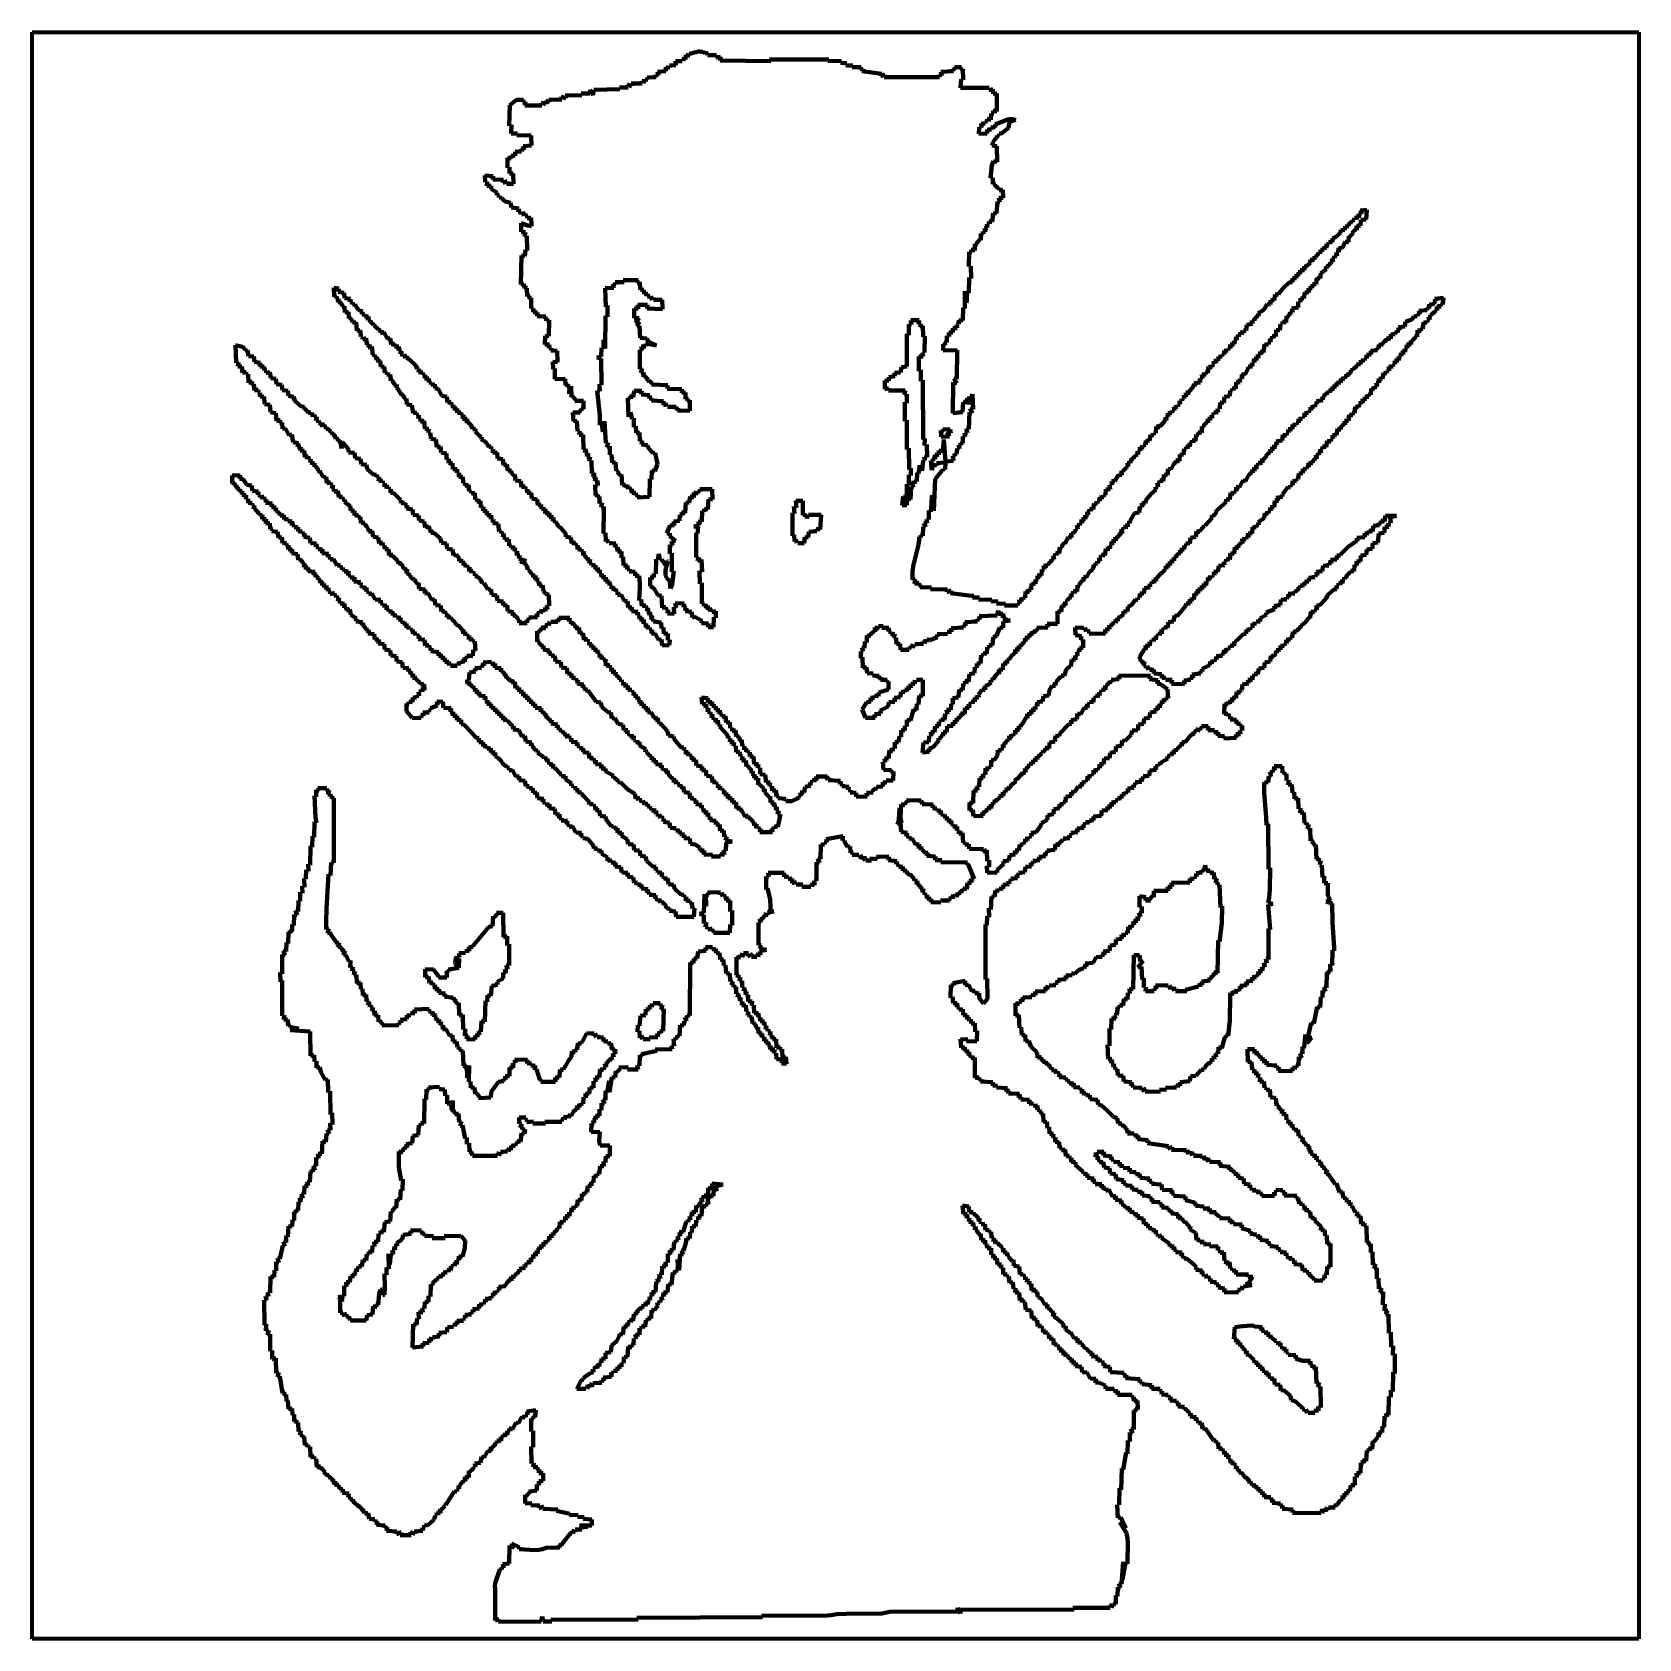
# Model space of a CAD drawing. Header units: millimetres. Extents: x 0 to 11.1, y 0 to 11.1.
import ezdxf

# ---------------------------------------------------------------- set-up
doc = ezdxf.new("R2010")
doc.units = ezdxf.units.MM
doc.layers.add('color#000000ff', color=7, linetype='CONTINUOUS', lineweight=100)
doc.layers.add('color#ffffffff', color=7, linetype='CONTINUOUS', lineweight=100)

msp = doc.modelspace()

# ---------------------------------------------------------------- linework, layer by layer
at = {"layer": 'color#000000ff'}
for p, q in [((4.449, 10.91), (4.495, 10.911)), ((4.452, 10.883), (4.449, 10.91)), ((4.495, 10.911), (4.492, 10.927)), ((4.492, 10.927), (4.519, 10.922)), ((4.519, 10.922), (4.521, 10.954)), ((4.521, 10.954), (4.549, 10.947)), ((4.547, 10.961), (4.607, 10.977)), ((4.549, 10.947), (4.547, 10.961)), ((4.607, 10.977), (4.622, 10.977)), ((4.622, 10.977), (4.629, 10.976)), ((4.629, 10.976), (4.637, 10.974)), ((4.637, 10.974), (4.644, 10.971)), ((4.644, 10.971), (4.651, 10.967)), ((4.651, 10.967), (4.654, 10.964)), ((4.654, 10.964), (4.674, 10.967)), ((4.674, 10.967), (4.671, 10.952)), ((4.671, 10.952), (4.733, 10.952)), ((4.733, 10.952), (4.728, 10.936)), ((4.728, 10.936), (4.76, 10.94)), ((4.76, 10.94), (4.759, 10.914)), ((4.759, 10.914), (5.108, 10.911)), ((5.108, 10.911), (5.1, 10.923)), ((5.1, 10.923), (5.509, 10.923)), ((5.509, 10.923), (5.503, 10.911)), ((5.503, 10.911), (5.596, 10.912)), ((5.596, 10.912), (5.589, 10.898)), ((5.589, 10.898), (5.635, 10.896)), ((5.635, 10.896), (5.628, 10.88)), ((4.244, 10.768), (4.24, 10.789)), ((4.24, 10.789), (4.26, 10.781)), ((4.254, 10.798), (4.315, 10.799)), ((4.26, 10.781), (4.254, 10.798)), ((4.315, 10.799), (4.31, 10.817)), ((4.31, 10.817), (4.331, 10.812)), ((4.325, 10.837), (4.383, 10.841)), ((4.331, 10.812), (4.325, 10.837)), ((4.383, 10.841), (4.382, 10.87)), ((4.382, 10.87), (4.411, 10.864)), ((4.407, 10.88), (4.452, 10.883)), ((4.411, 10.864), (4.407, 10.88)), ((5.628, 10.88), (5.676, 10.881)), ((5.676, 10.881), (5.671, 10.87)), ((5.671, 10.87), (5.732, 10.868)), ((5.732, 10.868), (5.725, 10.85)), ((5.725, 10.85), (5.748, 10.859)), ((5.748, 10.859), (5.74, 10.842)), ((5.74, 10.842), (5.873, 10.823)), ((5.873, 10.823), (5.866, 10.806)), ((5.866, 10.806), (5.897, 10.818)), ((5.897, 10.818), (5.892, 10.799)), ((5.892, 10.799), (6.274, 10.799)), ((6.274, 10.799), (6.269, 10.817)), ((6.269, 10.817), (6.292, 10.81)), ((6.285, 10.836), (6.371, 10.841)), ((6.292, 10.81), (6.285, 10.836)), ((6.371, 10.841), (6.364, 10.859)), ((6.364, 10.859), (6.386, 10.85)), ((6.386, 10.85), (6.379, 10.868)), ((6.379, 10.868), (6.427, 10.868)), ((6.427, 10.868), (6.418, 10.851)), ((6.418, 10.851), (6.437, 10.858)), ((6.425, 10.787), (6.419, 10.728)), ((6.438, 10.781), (6.425, 10.787)), ((6.437, 10.858), (6.438, 10.781)), ((3.685, 10.672), (3.802, 10.676)), ((3.69, 10.653), (3.685, 10.672)), ((3.802, 10.676), (3.797, 10.686)), ((3.797, 10.686), (3.857, 10.686)), ((3.857, 10.686), (3.858, 10.713)), ((3.858, 10.713), (3.878, 10.675)), ((3.878, 10.675), (3.884, 10.712)), ((3.884, 10.712), (4.065, 10.716)), ((4.061, 10.728), (4.121, 10.729)), ((4.065, 10.716), (4.061, 10.728)), ((4.121, 10.729), (4.116, 10.749)), ((4.116, 10.749), (4.146, 10.737)), ((4.146, 10.737), (4.143, 10.757)), ((4.143, 10.757), (4.218, 10.757)), ((4.218, 10.757), (4.216, 10.774)), ((4.216, 10.774), (4.244, 10.768)), ((6.419, 10.728), (6.419, 10.725)), ((6.419, 10.725), (6.619, 10.727)), ((6.619, 10.727), (6.617, 10.71)), ((6.617, 10.71), (6.643, 10.716)), ((6.643, 10.716), (6.645, 10.684)), ((6.645, 10.684), (6.672, 10.687)), ((6.672, 10.687), (6.671, 10.562)), ((3.299, 10.463), (3.303, 10.605)), ((3.303, 10.605), (3.35, 10.642)), ((3.35, 10.642), (3.398, 10.644)), ((3.398, 10.644), (3.39, 10.629)), ((3.39, 10.629), (3.412, 10.631)), ((3.412, 10.631), (3.408, 10.604)), ((3.408, 10.604), (3.524, 10.604)), ((3.524, 10.604), (3.52, 10.622)), ((3.52, 10.622), (3.549, 10.614)), ((3.549, 10.614), (3.549, 10.637)), ((3.549, 10.637), (3.577, 10.627)), ((3.574, 10.644), (3.664, 10.646)), ((3.577, 10.627), (3.574, 10.644)), ((3.664, 10.646), (3.659, 10.665)), ((3.659, 10.665), (3.69, 10.653)), ((6.671, 10.562), (6.645, 10.57)), ((6.645, 10.57), (6.65, 10.548)), ((3.314, 10.469), (3.299, 10.463)), ((3.313, 10.411), (3.314, 10.469)), ((6.548, 10.454), (6.546, 10.407)), ((6.566, 10.451), (6.548, 10.454)), ((6.591, 10.477), (6.562, 10.479)), ((6.562, 10.479), (6.566, 10.451)), ((6.607, 10.49), (6.588, 10.496)), ((6.588, 10.496), (6.591, 10.477)), ((6.63, 10.505), (6.604, 10.511)), ((6.604, 10.511), (6.607, 10.49)), ((6.633, 10.549), (6.63, 10.505)), ((6.634, 10.435), (6.63, 10.453)), ((6.63, 10.453), (6.66, 10.451)), ((6.65, 10.548), (6.633, 10.549)), ((6.659, 10.473), (6.688, 10.483)), ((6.66, 10.451), (6.659, 10.473)), ((6.688, 10.483), (6.74, 10.505)), ((6.753, 10.449), (6.704, 10.411)), ((6.74, 10.505), (6.755, 10.509)), ((6.758, 10.49), (6.753, 10.449)), ((6.755, 10.509), (6.765, 10.51)), ((6.801, 10.504), (6.758, 10.49)), ((6.765, 10.51), (6.775, 10.51)), ((6.775, 10.51), (6.78, 10.51)), ((6.78, 10.51), (6.785, 10.509)), ((6.785, 10.509), (6.79, 10.508)), ((6.79, 10.508), (6.796, 10.506)), ((6.796, 10.506), (6.801, 10.504)), ((3.357, 10.41), (3.313, 10.411)), ((3.353, 10.399), (3.357, 10.41)), ((3.45, 10.396), (3.353, 10.399)), ((3.454, 10.327), (3.45, 10.396)), ((6.546, 10.407), (6.604, 10.411)), ((6.604, 10.411), (6.604, 10.438)), ((6.604, 10.438), (6.634, 10.435)), ((6.643, 10.346), (6.639, 10.326)), ((6.654, 10.367), (6.643, 10.346)), ((6.663, 10.374), (6.654, 10.367)), ((6.672, 10.378), (6.663, 10.374)), ((6.689, 10.394), (6.671, 10.396)), ((6.671, 10.396), (6.672, 10.378)), ((6.704, 10.411), (6.688, 10.411)), ((6.688, 10.411), (6.689, 10.394)), ((3.288, 10.173), (3.288, 10.243)), ((3.288, 10.243), (3.313, 10.238)), ((3.313, 10.238), (3.313, 10.257)), ((3.313, 10.257), (3.341, 10.256)), ((3.34, 10.284), (3.385, 10.286)), ((3.341, 10.256), (3.34, 10.284)), ((3.385, 10.286), (3.38, 10.303)), ((3.38, 10.303), (3.403, 10.297)), ((3.395, 10.323), (3.454, 10.327)), ((3.403, 10.297), (3.395, 10.323)), ((6.639, 10.326), (6.672, 10.323)), ((6.672, 10.323), (6.673, 10.214)), ((3.133, 10.074), (3.131, 10.119)), ((3.131, 10.119), (3.189, 10.116)), ((3.189, 10.116), (3.185, 10.092)), ((3.3, 10.178), (3.288, 10.173)), ((3.3, 10.133), (3.3, 10.178)), ((3.327, 10.134), (3.3, 10.133)), ((3.328, 10.063), (3.327, 10.134)), ((6.637, 10.191), (6.628, 10.101)), ((6.648, 10.218), (6.637, 10.191)), ((6.673, 10.214), (6.648, 10.218)), ((3.147, 10.077), (3.133, 10.074)), ((3.144, 10.049), (3.147, 10.077)), ((3.175, 10.048), (3.144, 10.049)), ((3.174, 10.025), (3.175, 10.048)), ((3.217, 10.002), (3.174, 10.025)), ((3.185, 10.092), (3.26, 10.089)), ((3.213, 9.981), (3.217, 10.002)), ((3.26, 10.089), (3.256, 10.07)), ((3.256, 10.07), (3.285, 10.081)), ((3.285, 10.081), (3.281, 10.062)), ((3.281, 10.062), (3.328, 10.063)), ((6.628, 10.101), (6.643, 10.104)), ((6.643, 10.104), (6.644, 10.06)), ((6.644, 10.06), (6.663, 10.065)), ((6.663, 10.065), (6.656, 10.054)), ((6.656, 10.054), (6.679, 10.032)), ((6.679, 10.032), (6.69, 10.036)), ((6.69, 10.036), (6.687, 10.015)), ((6.687, 10.015), (6.712, 10.021)), ((6.712, 10.021), (6.714, 9.965)), ((3.233, 9.982), (3.213, 9.981)), ((3.229, 9.965), (3.233, 9.982)), ((3.251, 9.968), (3.229, 9.965)), ((3.251, 9.965), (3.251, 9.968)), ((3.253, 9.96), (3.251, 9.965)), ((3.255, 9.955), (3.253, 9.96)), ((3.26, 9.949), (3.255, 9.955)), ((3.267, 9.942), (3.26, 9.949)), ((3.309, 9.931), (3.267, 9.942)), ((3.315, 9.898), (3.309, 9.931)), ((3.366, 9.891), (3.315, 9.898)), ((3.361, 9.867), (3.366, 9.891)), ((6.675, 9.941), (6.67, 9.856)), ((6.691, 9.936), (6.675, 9.941)), ((6.714, 9.965), (6.686, 9.965)), ((6.686, 9.965), (6.691, 9.936)), ((3.382, 9.869), (3.361, 9.867)), ((3.381, 9.729), (3.382, 9.788)), ((3.383, 9.85), (3.382, 9.869)), ((3.382, 9.788), (3.382, 9.79)), ((3.382, 9.79), (3.429, 9.773)), ((3.411, 9.86), (3.383, 9.85)), ((3.408, 9.84), (3.411, 9.86)), ((3.427, 9.843), (3.408, 9.84)), ((3.423, 9.823), (3.427, 9.843)), ((3.45, 9.827), (3.423, 9.823)), ((3.454, 9.77), (3.45, 9.827)), ((6.621, 9.783), (6.601, 9.785)), ((6.601, 9.785), (6.606, 9.758)), ((6.64, 9.799), (6.617, 9.803)), ((6.617, 9.803), (6.621, 9.783)), ((6.645, 9.859), (6.64, 9.799)), ((6.67, 9.856), (6.645, 9.859)), ((9.101, 9.779), (9.123, 9.801)), ((9.106, 9.767), (9.101, 9.779)), ((9.123, 9.801), (9.135, 9.795)), ((9.135, 9.795), (9.129, 9.816)), ((9.129, 9.816), (9.148, 9.811)), ((9.148, 9.811), (9.144, 9.829)), ((9.144, 9.829), (9.174, 9.826)), ((9.174, 9.826), (9.173, 9.855)), ((9.173, 9.855), (9.193, 9.853)), ((9.189, 9.813), (9.185, 9.771)), ((9.187, 9.878), (9.23, 9.883)), ((9.193, 9.853), (9.187, 9.878)), ((9.226, 9.816), (9.189, 9.813)), ((9.23, 9.883), (9.226, 9.816)), ((3.412, 9.728), (3.381, 9.729)), ((3.406, 9.699), (3.412, 9.728)), ((3.422, 9.703), (3.406, 9.699)), ((3.423, 9.602), (3.422, 9.703)), ((3.429, 9.773), (3.454, 9.77)), ((6.553, 9.678), (6.532, 9.654)), ((6.561, 9.672), (6.553, 9.678)), ((6.579, 9.714), (6.561, 9.719)), ((6.561, 9.719), (6.561, 9.672)), ((6.594, 9.728), (6.574, 9.734)), ((6.574, 9.734), (6.579, 9.714)), ((6.606, 9.758), (6.586, 9.755)), ((6.586, 9.755), (6.594, 9.728)), ((8.992, 9.687), (9.011, 9.691)), ((8.992, 9.658), (8.992, 9.687)), ((9.011, 9.691), (9.047, 9.724)), ((9.047, 9.724), (9.05, 9.743)), ((9.05, 9.743), (9.078, 9.741)), ((9.078, 9.741), (9.079, 9.77)), ((9.079, 9.77), (9.106, 9.767)), ((9.106, 9.703), (9.102, 9.659)), ((9.113, 9.697), (9.106, 9.703)), ((9.135, 9.722), (9.113, 9.697)), ((9.151, 9.747), (9.129, 9.723)), ((9.129, 9.723), (9.135, 9.722)), ((9.16, 9.742), (9.151, 9.747)), ((9.185, 9.771), (9.159, 9.772)), ((9.159, 9.772), (9.16, 9.742)), ((3.38, 9.365), (3.383, 9.566)), ((3.383, 9.566), (3.407, 9.561)), ((3.407, 9.561), (3.411, 9.606)), ((3.411, 9.606), (3.423, 9.602)), ((6.48, 9.592), (6.477, 9.49)), ((6.498, 9.587), (6.48, 9.592)), ((6.518, 9.602), (6.493, 9.608)), ((6.493, 9.608), (6.498, 9.587)), ((6.52, 9.648), (6.518, 9.602)), ((6.539, 9.643), (6.52, 9.648)), ((6.532, 9.654), (6.539, 9.643)), ((8.868, 9.536), (8.867, 9.562)), ((8.867, 9.562), (8.877, 9.56)), ((8.877, 9.56), (8.899, 9.58)), ((8.899, 9.58), (8.896, 9.591)), ((8.896, 9.591), (8.922, 9.591)), ((8.922, 9.591), (8.923, 9.619)), ((8.923, 9.619), (8.952, 9.618)), ((8.952, 9.618), (8.951, 9.646)), ((8.951, 9.646), (8.969, 9.643)), ((8.969, 9.643), (8.965, 9.662)), ((8.965, 9.662), (8.992, 9.658)), ((9.025, 9.562), (9.004, 9.566)), ((9.004, 9.566), (9.009, 9.546)), ((9.036, 9.59), (9.017, 9.59)), ((9.017, 9.59), (9.025, 9.562)), ((9.059, 9.617), (9.034, 9.619)), ((9.034, 9.619), (9.036, 9.59)), ((9.081, 9.662), (9.059, 9.617)), ((9.102, 9.659), (9.081, 9.662)), ((6.477, 9.49), (6.492, 9.493)), ((6.492, 9.493), (6.494, 9.408)), ((8.77, 9.465), (8.8, 9.466)), ((8.77, 9.438), (8.77, 9.465)), ((8.8, 9.466), (8.796, 9.493)), ((8.796, 9.493), (8.807, 9.491)), ((8.807, 9.491), (8.839, 9.514)), ((8.839, 9.514), (8.839, 9.536)), ((8.839, 9.536), (8.868, 9.536)), ((8.911, 9.445), (8.908, 9.407)), ((8.952, 9.472), (8.911, 9.445)), ((8.959, 9.491), (8.947, 9.493)), ((8.947, 9.493), (8.952, 9.472)), ((8.982, 9.513), (8.959, 9.491)), ((8.997, 9.521), (8.976, 9.524)), ((8.976, 9.524), (8.982, 9.513)), ((9.009, 9.546), (8.988, 9.549)), ((8.988, 9.549), (8.997, 9.521)), ((2.089, 9.281), (2.087, 9.343)), ((2.087, 9.343), (2.122, 9.339)), ((2.122, 9.339), (2.116, 9.315)), ((3.4, 9.372), (3.38, 9.365)), ((3.392, 9.351), (3.4, 9.372)), ((3.413, 9.358), (3.392, 9.351)), ((3.404, 9.337), (3.413, 9.358)), ((3.421, 9.34), (3.404, 9.337)), ((3.424, 9.282), (3.421, 9.34)), ((4.022, 9.344), (3.963, 9.341)), ((3.963, 9.341), (3.967, 9.212)), ((4.037, 9.364), (4.016, 9.369)), ((4.016, 9.369), (4.022, 9.344)), ((4.094, 9.383), (4.033, 9.382)), ((4.033, 9.382), (4.037, 9.364)), ((4.088, 9.396), (4.094, 9.383)), ((4.19, 9.396), (4.088, 9.396)), ((4.182, 9.378), (4.19, 9.396)), ((4.2, 9.384), (4.182, 9.378)), ((4.206, 9.33), (4.2, 9.384)), ((6.479, 9.414), (6.478, 9.309)), ((6.494, 9.408), (6.479, 9.414)), ((8.622, 9.304), (8.654, 9.343)), ((8.654, 9.343), (8.696, 9.382)), ((8.696, 9.382), (8.716, 9.382)), ((8.716, 9.382), (8.716, 9.41)), ((8.716, 9.41), (8.743, 9.41)), ((8.743, 9.41), (8.744, 9.437)), ((8.744, 9.437), (8.77, 9.438)), ((8.853, 9.34), (8.826, 9.341)), ((8.826, 9.341), (8.828, 9.311)), ((8.854, 9.369), (8.853, 9.34)), ((8.879, 9.368), (8.854, 9.369)), ((8.884, 9.412), (8.879, 9.368)), ((8.908, 9.407), (8.884, 9.412)), ((2.107, 9.288), (2.089, 9.281)), ((2.1, 9.268), (2.107, 9.288)), ((2.12, 9.27), (2.1, 9.268)), ((2.115, 9.242), (2.12, 9.27)), ((2.127, 9.246), (2.115, 9.242)), ((2.116, 9.315), (2.156, 9.308)), ((2.147, 9.223), (2.127, 9.246)), ((2.142, 9.212), (2.147, 9.223)), ((2.156, 9.308), (2.162, 9.272)), ((2.162, 9.272), (2.202, 9.267)), ((2.202, 9.267), (2.198, 9.243)), ((2.198, 9.243), (2.218, 9.245)), ((2.218, 9.245), (2.215, 9.225)), ((2.215, 9.225), (2.235, 9.229)), ((2.235, 9.229), (2.242, 9.209)), ((3.443, 9.289), (3.424, 9.282)), ((3.432, 9.267), (3.443, 9.289)), ((3.451, 9.274), (3.432, 9.267)), ((3.452, 9.199), (3.451, 9.274)), ((4.191, 9.198), (4.189, 9.226)), ((4.189, 9.226), (4.256, 9.226)), ((4.231, 9.33), (4.206, 9.33)), ((4.232, 9.298), (4.231, 9.33)), ((4.258, 9.304), (4.232, 9.298)), ((4.254, 9.283), (4.258, 9.304)), ((4.274, 9.287), (4.254, 9.283)), ((4.256, 9.226), (4.254, 9.2)), ((4.27, 9.266), (4.274, 9.287)), ((4.298, 9.275), (4.27, 9.266)), ((4.298, 9.26), (4.298, 9.275)), ((4.356, 9.26), (4.298, 9.26)), ((4.36, 9.199), (4.356, 9.26)), ((6.462, 9.238), (6.45, 9.32)), ((6.45, 9.32), (6.451, 9.199)), ((6.463, 9.258), (6.462, 9.238)), ((6.465, 9.318), (6.463, 9.258)), ((6.478, 9.309), (6.465, 9.318)), ((8.517, 9.191), (8.541, 9.23)), ((8.541, 9.23), (8.563, 9.227)), ((8.563, 9.227), (8.563, 9.257)), ((8.563, 9.257), (8.589, 9.256)), ((8.589, 9.256), (8.595, 9.297)), ((8.595, 9.297), (8.618, 9.296)), ((8.618, 9.296), (8.622, 9.304)), ((8.755, 9.245), (8.754, 9.206)), ((8.771, 9.244), (8.755, 9.245)), ((8.795, 9.27), (8.771, 9.271)), ((8.771, 9.271), (8.771, 9.244)), ((8.801, 9.313), (8.795, 9.27)), ((8.828, 9.311), (8.801, 9.313)), ((9.66, 9.201), (9.66, 9.23)), ((9.66, 9.23), (9.683, 9.226)), ((9.683, 9.226), (9.704, 9.25)), ((9.7, 9.267), (9.759, 9.273)), ((9.704, 9.25), (9.7, 9.267)), ((9.756, 9.227), (9.74, 9.232)), ((9.74, 9.232), (9.744, 9.213)), ((9.759, 9.273), (9.756, 9.227)), ((2.159, 9.216), (2.142, 9.212)), ((2.162, 9.172), (2.159, 9.216)), ((2.187, 9.177), (2.162, 9.172)), ((2.19, 9.131), (2.187, 9.177)), ((2.197, 9.135), (2.19, 9.131)), ((2.217, 9.112), (2.197, 9.135)), ((2.215, 9.1), (2.217, 9.112)), ((2.242, 9.209), (2.254, 9.193)), ((2.254, 9.193), (2.271, 9.183)), ((2.271, 9.183), (2.284, 9.18)), ((2.284, 9.18), (2.28, 9.159)), ((2.28, 9.159), (2.3, 9.162)), ((2.3, 9.162), (2.298, 9.143)), ((2.298, 9.143), (2.326, 9.146)), ((2.326, 9.146), (2.322, 9.117)), ((2.322, 9.117), (2.343, 9.122)), ((2.343, 9.122), (2.338, 9.11)), ((3.467, 9.201), (3.452, 9.199)), ((3.464, 9.174), (3.467, 9.201)), ((3.494, 9.172), (3.464, 9.174)), ((3.492, 9.147), (3.494, 9.172)), ((3.552, 9.144), (3.492, 9.147)), ((3.542, 9.127), (3.552, 9.144)), ((3.565, 9.134), (3.542, 9.127)), ((3.557, 9.113), (3.565, 9.134)), ((3.576, 9.119), (3.557, 9.113)), ((3.573, 9.008), (3.576, 9.119)), ((3.966, 9.15), (3.963, 8.924)), ((3.978, 9.142), (3.966, 9.15)), ((3.967, 9.212), (3.979, 9.22)), ((3.979, 9.22), (3.978, 9.142)), ((4.164, 9.134), (4.164, 9.199)), ((4.164, 9.199), (4.191, 9.198)), ((4.198, 9.132), (4.164, 9.134)), ((4.173, 9.1), (4.198, 9.132)), ((4.254, 9.2), (4.36, 9.196)), ((4.36, 9.196), (4.36, 9.199)), ((6.076, 9.119), (6.08, 9.088)), ((6.133, 9.119), (6.076, 9.119)), ((6.129, 9.089), (6.133, 9.119)), ((6.436, 9.117), (6.409, 9.12)), ((6.409, 9.12), (6.409, 9.091)), ((6.439, 9.205), (6.436, 9.117)), ((6.451, 9.199), (6.439, 9.205)), ((8.439, 9.093), (8.434, 9.119)), ((8.434, 9.119), (8.455, 9.113)), ((8.45, 9.125), (8.472, 9.148)), ((8.455, 9.113), (8.45, 9.125)), ((8.472, 9.148), (8.484, 9.144)), ((8.479, 9.167), (8.517, 9.191)), ((8.484, 9.144), (8.479, 9.167)), ((8.671, 9.104), (8.646, 9.111)), ((8.646, 9.111), (8.647, 9.091)), ((8.675, 9.148), (8.671, 9.104)), ((8.682, 9.143), (8.675, 9.148)), ((8.703, 9.167), (8.682, 9.143)), ((8.719, 9.173), (8.697, 9.179)), ((8.697, 9.179), (8.703, 9.167)), ((8.754, 9.206), (8.712, 9.2)), ((8.712, 9.2), (8.719, 9.173)), ((9.497, 9.107), (9.542, 9.125)), ((9.542, 9.125), (9.549, 9.133)), ((9.549, 9.133), (9.553, 9.139)), ((9.553, 9.139), (9.555, 9.148)), ((9.555, 9.148), (9.577, 9.144)), ((9.577, 9.144), (9.575, 9.163)), ((9.575, 9.163), (9.597, 9.158)), ((9.59, 9.184), (9.648, 9.188)), ((9.597, 9.158), (9.59, 9.184)), ((9.648, 9.188), (9.642, 9.205)), ((9.642, 9.205), (9.66, 9.201)), ((9.663, 9.119), (9.644, 9.119)), ((9.644, 9.119), (9.646, 9.101)), ((9.678, 9.144), (9.657, 9.143)), ((9.657, 9.143), (9.663, 9.119)), ((9.694, 9.175), (9.673, 9.154)), ((9.673, 9.154), (9.678, 9.144)), ((9.706, 9.17), (9.694, 9.175)), ((9.717, 9.187), (9.699, 9.189)), ((9.699, 9.189), (9.706, 9.17)), ((9.744, 9.213), (9.715, 9.214)), ((9.715, 9.214), (9.717, 9.187)), ((2.24, 9.105), (2.215, 9.1)), ((2.245, 9.045), (2.24, 9.105)), ((2.269, 9.05), (2.245, 9.045)), ((2.272, 9.006), (2.269, 9.05)), ((2.288, 9.007), (2.272, 9.006)), ((2.285, 8.986), (2.288, 9.007)), ((2.338, 9.11), (2.36, 9.088)), ((2.36, 9.088), (2.372, 9.095)), ((2.372, 9.095), (2.366, 9.082)), ((2.366, 9.082), (2.389, 9.06)), ((2.389, 9.06), (2.401, 9.067)), ((2.401, 9.067), (2.394, 9.046)), ((2.394, 9.046), (2.414, 9.052)), ((2.414, 9.052), (2.409, 9.03)), ((2.409, 9.03), (2.432, 9.036)), ((2.432, 9.036), (2.457, 8.991)), ((3.546, 8.951), (3.547, 9.009)), ((3.547, 9.009), (3.547, 9.011)), ((3.547, 9.011), (3.573, 9.008)), ((4.2, 9.108), (4.173, 9.1)), ((4.182, 9.077), (4.2, 9.108)), ((4.2, 9.08), (4.182, 9.077)), ((4.204, 8.997), (4.2, 9.08)), ((6.05, 9.024), (6.048, 8.8)), ((6.063, 9.015), (6.05, 9.024)), ((6.08, 9.088), (6.063, 9.092)), ((6.063, 9.092), (6.063, 9.015)), ((6.148, 9.093), (6.129, 9.089)), ((6.141, 9.072), (6.148, 9.093)), ((6.16, 9.079), (6.141, 9.072)), ((6.161, 9.003), (6.16, 9.079)), ((6.173, 9.009), (6.161, 9.003)), ((6.172, 8.895), (6.173, 9.009)), ((6.342, 9.007), (6.325, 9.01)), ((6.325, 9.01), (6.326, 8.964)), ((6.368, 9.035), (6.34, 9.035)), ((6.34, 9.035), (6.342, 9.007)), ((6.396, 9.064), (6.366, 9.063)), ((6.366, 9.063), (6.368, 9.035)), ((6.409, 9.091), (6.392, 9.09)), ((6.392, 9.09), (6.396, 9.064)), ((8.331, 8.979), (8.323, 9.007)), ((8.323, 9.007), (8.344, 9.002)), ((8.344, 9.002), (8.339, 9.022)), ((8.339, 9.022), (8.36, 9.018)), ((8.36, 9.018), (8.353, 9.038)), ((8.353, 9.038), (8.382, 9.03)), ((8.382, 9.03), (8.377, 9.051)), ((8.377, 9.051), (8.395, 9.047)), ((8.395, 9.047), (8.399, 9.087)), ((8.399, 9.087), (8.439, 9.093)), ((8.601, 9.007), (8.576, 9.012)), ((8.576, 9.012), (8.579, 8.991)), ((8.604, 9.053), (8.601, 9.007)), ((8.629, 9.049), (8.604, 9.053)), ((8.632, 9.092), (8.629, 9.049)), ((8.647, 9.091), (8.632, 9.092)), ((9.396, 8.991), (9.397, 9.022)), ((9.397, 9.022), (9.425, 9.019)), ((9.425, 9.019), (9.421, 9.039)), ((9.421, 9.039), (9.441, 9.029)), ((9.441, 9.029), (9.436, 9.05)), ((9.436, 9.05), (9.458, 9.048)), ((9.45, 9.072), (9.492, 9.076)), ((9.458, 9.048), (9.45, 9.072)), ((9.492, 9.076), (9.497, 9.107)), ((9.577, 9.004), (9.56, 9.009)), ((9.56, 9.009), (9.565, 8.998)), ((9.58, 9.05), (9.577, 9.004)), ((9.606, 9.043), (9.58, 9.05)), ((9.617, 9.06), (9.6, 9.065)), ((9.6, 9.065), (9.606, 9.043)), ((9.621, 9.105), (9.617, 9.06)), ((9.646, 9.101), (9.621, 9.105)), ((1.412, 8.824), (1.407, 8.947)), ((1.407, 8.947), (1.454, 8.936)), ((1.454, 8.936), (1.46, 8.932)), ((1.46, 8.932), (1.466, 8.926)), ((1.466, 8.926), (1.469, 8.921)), ((1.469, 8.921), (1.471, 8.916)), ((1.471, 8.916), (1.472, 8.909)), ((1.472, 8.909), (1.49, 8.911)), ((1.49, 8.911), (1.496, 8.871)), ((2.31, 8.994), (2.285, 8.986)), ((2.314, 8.948), (2.31, 8.994)), ((2.331, 8.953), (2.314, 8.948)), ((2.324, 8.931), (2.331, 8.953)), ((2.35, 8.937), (2.324, 8.931)), ((2.355, 8.88), (2.35, 8.937)), ((2.457, 8.991), (2.477, 8.995)), ((2.477, 8.995), (2.483, 8.951)), ((2.483, 8.951), (2.507, 8.958)), ((2.507, 8.958), (2.507, 8.937)), ((2.507, 8.937), (2.535, 8.937)), ((2.535, 8.937), (2.533, 8.909)), ((2.533, 8.909), (2.554, 8.91)), ((2.554, 8.91), (2.546, 8.884)), ((3.577, 8.95), (3.546, 8.951)), ((3.573, 8.923), (3.577, 8.95)), ((3.592, 8.927), (3.573, 8.923)), ((3.588, 8.91), (3.592, 8.927)), ((3.63, 8.907), (3.588, 8.91)), ((3.632, 8.828), (3.63, 8.907)), ((3.937, 8.927), (3.936, 8.868)), ((3.952, 8.92), (3.937, 8.927)), ((3.963, 8.924), (3.951, 8.984)), ((3.951, 8.984), (3.951, 8.98)), ((3.951, 8.98), (3.952, 8.92)), ((4.202, 8.78), (4.202, 8.913)), ((4.202, 8.913), (4.219, 8.909)), ((4.252, 8.992), (4.204, 8.997)), ((4.211, 8.937), (4.243, 8.938)), ((4.219, 8.909), (4.211, 8.937)), ((4.243, 8.938), (4.242, 8.957)), ((4.242, 8.957), (4.318, 8.945)), ((4.254, 8.985), (4.252, 8.992)), ((4.256, 8.98), (4.254, 8.985)), ((4.261, 8.973), (4.256, 8.98)), ((4.27, 8.966), (4.261, 8.973)), ((4.318, 8.945), (4.27, 8.966)), ((6.161, 8.868), (6.157, 8.896)), ((6.157, 8.896), (6.172, 8.895)), ((6.3, 8.953), (6.299, 8.909)), ((6.299, 8.909), (6.397, 8.911)), ((6.318, 8.947), (6.3, 8.953)), ((6.326, 8.964), (6.308, 8.968)), ((6.308, 8.968), (6.318, 8.947)), ((6.397, 8.911), (6.395, 8.712)), ((8.246, 8.881), (8.243, 8.91)), ((8.243, 8.91), (8.272, 8.908)), ((8.272, 8.908), (8.268, 8.926)), ((8.268, 8.926), (8.286, 8.924)), ((8.286, 8.924), (8.284, 8.952)), ((8.284, 8.952), (8.314, 8.952)), ((8.314, 8.952), (8.311, 8.979)), ((8.311, 8.979), (8.331, 8.979)), ((8.516, 8.896), (8.492, 8.902)), ((8.492, 8.902), (8.495, 8.88)), ((8.523, 8.953), (8.516, 8.896)), ((8.549, 8.948), (8.523, 8.953)), ((8.565, 8.966), (8.546, 8.967)), ((8.546, 8.967), (8.549, 8.948)), ((8.579, 8.991), (8.559, 8.993)), ((8.559, 8.993), (8.565, 8.966)), ((9.257, 8.908), (9.301, 8.911)), ((9.26, 8.881), (9.257, 8.908)), ((9.301, 8.911), (9.296, 8.928)), ((9.296, 8.928), (9.313, 8.924)), ((9.313, 8.924), (9.312, 8.952)), ((9.312, 8.952), (9.342, 8.949)), ((9.338, 8.959), (9.36, 8.981)), ((9.342, 8.949), (9.338, 8.959)), ((9.36, 8.981), (9.372, 8.975)), ((9.372, 8.975), (9.367, 8.996)), ((9.367, 8.996), (9.396, 8.991)), ((9.494, 8.895), (9.464, 8.895)), ((9.464, 8.895), (9.469, 8.867)), ((9.511, 8.924), (9.491, 8.924)), ((9.491, 8.924), (9.494, 8.895)), ((9.536, 8.95), (9.505, 8.95)), ((9.505, 8.95), (9.511, 8.924)), ((9.544, 8.976), (9.535, 8.979)), ((9.535, 8.979), (9.536, 8.95)), ((9.565, 8.998), (9.544, 8.976)), ((1.428, 8.828), (1.412, 8.824)), ((1.422, 8.799), (1.428, 8.828)), ((1.449, 8.8), (1.422, 8.799)), ((1.454, 8.754), (1.449, 8.8)), ((1.496, 8.871), (1.533, 8.868)), ((1.533, 8.868), (1.538, 8.831)), ((1.538, 8.831), (1.577, 8.825)), ((1.577, 8.825), (1.575, 8.798)), ((1.575, 8.798), (1.604, 8.799)), ((1.604, 8.799), (1.604, 8.772)), ((2.371, 8.883), (2.355, 8.88)), ((2.364, 8.864), (2.371, 8.883)), ((2.385, 8.869), (2.364, 8.864)), ((2.381, 8.84), (2.385, 8.869)), ((2.406, 8.839), (2.381, 8.84)), ((2.411, 8.796), (2.406, 8.839)), ((2.434, 8.8), (2.411, 8.796)), ((2.439, 8.755), (2.434, 8.8)), ((2.546, 8.884), (2.567, 8.884)), ((2.567, 8.884), (2.564, 8.865)), ((2.564, 8.865), (2.591, 8.874)), ((2.591, 8.874), (2.588, 8.859)), ((2.588, 8.859), (2.611, 8.846)), ((2.611, 8.846), (2.654, 8.805)), ((2.654, 8.805), (2.663, 8.782)), ((2.663, 8.782), (2.676, 8.786)), ((2.676, 8.786), (2.673, 8.757)), ((3.602, 8.781), (3.6, 8.831)), ((3.6, 8.831), (3.632, 8.828)), ((3.615, 8.786), (3.602, 8.781)), ((3.614, 8.712), (3.615, 8.786)), ((3.936, 8.868), (3.906, 8.861)), ((3.906, 8.861), (3.936, 8.854)), ((3.936, 8.854), (3.938, 8.672)), ((4.219, 8.785), (4.202, 8.78)), ((4.209, 8.756), (4.219, 8.785)), ((6.011, 8.795), (6.006, 8.758)), ((6.048, 8.8), (6.011, 8.795)), ((6.131, 8.767), (6.131, 8.869)), ((6.131, 8.869), (6.161, 8.868)), ((8.13, 8.755), (8.135, 8.798)), ((8.135, 8.798), (8.16, 8.792)), ((8.158, 8.813), (8.176, 8.814)), ((8.16, 8.792), (8.158, 8.813)), ((8.176, 8.814), (8.173, 8.839)), ((8.173, 8.839), (8.202, 8.837)), ((8.202, 8.837), (8.204, 8.869)), ((8.204, 8.869), (8.229, 8.866)), ((8.229, 8.866), (8.228, 8.883)), ((8.228, 8.883), (8.246, 8.881)), ((8.411, 8.789), (8.388, 8.745)), ((8.439, 8.799), (8.41, 8.799)), ((8.41, 8.799), (8.411, 8.789)), ((8.454, 8.826), (8.435, 8.827)), ((8.435, 8.827), (8.439, 8.799)), ((8.481, 8.855), (8.45, 8.854)), ((8.45, 8.854), (8.454, 8.826)), ((8.495, 8.88), (8.475, 8.883)), ((8.475, 8.883), (8.481, 8.855)), ((9.135, 8.768), (9.128, 8.789)), ((9.128, 8.789), (9.14, 8.782)), ((9.14, 8.782), (9.164, 8.804)), ((9.164, 8.804), (9.158, 8.815)), ((9.158, 8.815), (9.186, 8.812)), ((9.186, 8.812), (9.188, 8.842)), ((9.188, 8.842), (9.216, 8.838)), ((9.216, 8.838), (9.212, 8.857)), ((9.212, 8.857), (9.231, 8.855)), ((9.228, 8.88), (9.26, 8.881)), ((9.231, 8.855), (9.228, 8.88)), ((9.411, 8.796), (9.382, 8.798)), ((9.382, 8.798), (9.385, 8.77)), ((9.427, 8.812), (9.408, 8.814)), ((9.408, 8.814), (9.411, 8.796)), ((9.452, 8.841), (9.422, 8.841)), ((9.422, 8.841), (9.427, 8.812)), ((9.469, 8.867), (9.448, 8.869)), ((9.448, 8.869), (9.452, 8.841)), ((1.479, 8.762), (1.454, 8.754)), ((1.478, 8.743), (1.479, 8.762)), ((1.493, 8.745), (1.478, 8.743)), ((1.496, 8.687), (1.493, 8.745)), ((1.523, 8.695), (1.496, 8.687)), ((1.516, 8.672), (1.523, 8.695)), ((1.534, 8.677), (1.516, 8.672)), ((1.538, 8.633), (1.534, 8.677)), ((1.604, 8.772), (1.622, 8.772)), ((1.622, 8.772), (1.618, 8.753)), ((1.618, 8.753), (1.643, 8.759)), ((1.643, 8.759), (1.65, 8.719)), ((1.65, 8.719), (1.686, 8.714)), ((1.686, 8.714), (1.691, 8.677)), ((1.691, 8.677), (1.727, 8.672)), ((1.727, 8.672), (1.732, 8.636)), ((2.455, 8.76), (2.439, 8.755)), ((2.452, 8.741), (2.455, 8.76)), ((2.477, 8.744), (2.452, 8.741)), ((2.48, 8.699), (2.477, 8.744)), ((2.498, 8.706), (2.48, 8.699)), ((2.491, 8.694), (2.498, 8.706)), ((2.511, 8.669), (2.491, 8.694)), ((2.521, 8.675), (2.511, 8.669)), ((2.519, 8.652), (2.521, 8.675)), ((2.673, 8.757), (2.702, 8.759)), ((2.702, 8.759), (2.699, 8.741)), ((2.699, 8.741), (2.719, 8.743)), ((2.719, 8.743), (2.714, 8.717)), ((2.714, 8.717), (2.744, 8.716)), ((2.744, 8.716), (2.744, 8.688)), ((2.744, 8.688), (2.761, 8.69)), ((2.761, 8.69), (2.756, 8.673)), ((2.756, 8.673), (2.785, 8.676)), ((2.785, 8.676), (2.786, 8.646)), ((3.685, 8.713), (3.614, 8.712)), ((3.688, 8.67), (3.685, 8.713)), ((3.706, 8.678), (3.688, 8.67)), ((3.698, 8.656), (3.706, 8.678)), ((3.938, 8.672), (3.924, 8.676)), ((3.924, 8.676), (3.925, 8.629)), ((4.23, 8.758), (4.209, 8.756)), ((4.227, 8.728), (4.23, 8.758)), ((4.238, 8.732), (4.227, 8.728)), ((4.259, 8.709), (4.238, 8.732)), ((4.252, 8.696), (4.259, 8.709)), ((4.265, 8.704), (4.252, 8.696)), ((4.288, 8.682), (4.265, 8.704)), ((4.282, 8.675), (4.288, 8.682)), ((4.395, 8.67), (4.282, 8.675)), ((4.391, 8.645), (4.395, 8.67)), ((5.897, 8.703), (5.896, 8.642)), ((5.924, 8.7), (5.897, 8.703)), ((5.967, 8.731), (5.924, 8.725)), ((5.924, 8.725), (5.924, 8.7)), ((6.006, 8.758), (5.963, 8.755)), ((5.963, 8.755), (5.967, 8.731)), ((6.146, 8.776), (6.131, 8.767)), ((6.145, 8.697), (6.146, 8.776)), ((6.159, 8.705), (6.145, 8.697)), ((6.162, 8.295), (6.159, 8.705)), ((6.369, 8.691), (6.366, 8.476)), ((6.394, 8.684), (6.369, 8.691)), ((6.395, 8.712), (6.374, 8.716)), ((6.374, 8.716), (6.394, 8.684)), ((8.035, 8.684), (8.078, 8.689)), ((8.04, 8.658), (8.035, 8.684)), ((8.078, 8.689), (8.074, 8.716)), ((8.074, 8.716), (8.093, 8.714)), ((8.093, 8.714), (8.089, 8.743)), ((8.089, 8.743), (8.119, 8.743)), ((8.119, 8.743), (8.112, 8.761)), ((8.112, 8.761), (8.13, 8.755)), ((8.327, 8.69), (8.324, 8.645)), ((8.354, 8.688), (8.327, 8.69)), ((8.368, 8.714), (8.349, 8.717)), ((8.349, 8.717), (8.354, 8.688)), ((8.388, 8.745), (8.366, 8.744)), ((8.366, 8.744), (8.368, 8.714)), ((9.021, 8.66), (9.021, 8.688)), ((9.021, 8.688), (9.049, 8.686)), ((9.049, 8.686), (9.049, 8.716)), ((9.049, 8.716), (9.078, 8.712)), ((9.078, 8.712), (9.073, 8.733)), ((9.073, 8.733), (9.093, 8.726)), ((9.093, 8.726), (9.086, 8.748)), ((9.086, 8.748), (9.098, 8.74)), ((9.098, 8.74), (9.122, 8.763)), ((9.122, 8.763), (9.114, 8.775)), ((9.114, 8.775), (9.135, 8.768)), ((9.315, 8.687), (9.295, 8.687)), ((9.295, 8.687), (9.302, 8.659)), ((9.339, 8.713), (9.312, 8.716)), ((9.312, 8.716), (9.315, 8.687)), ((9.345, 8.756), (9.339, 8.713)), ((9.369, 8.75), (9.345, 8.756)), ((9.385, 8.77), (9.367, 8.771)), ((9.367, 8.771), (9.369, 8.75)), ((1.563, 8.639), (1.538, 8.633)), ((1.561, 8.618), (1.563, 8.639)), ((1.578, 8.617), (1.561, 8.618)), ((1.576, 8.589), (1.578, 8.617)), ((1.602, 8.591), (1.576, 8.589)), ((1.609, 8.539), (1.602, 8.591)), ((1.732, 8.636), (1.768, 8.631)), ((1.768, 8.631), (1.774, 8.595)), ((1.774, 8.595), (1.808, 8.589)), ((1.808, 8.589), (1.816, 8.562)), ((1.816, 8.562), (1.863, 8.521)), ((2.53, 8.645), (2.519, 8.652)), ((2.555, 8.603), (2.53, 8.645)), ((2.557, 8.607), (2.555, 8.603)), ((2.578, 8.583), (2.557, 8.607)), ((2.57, 8.571), (2.578, 8.583)), ((2.59, 8.578), (2.57, 8.571)), ((2.591, 8.537), (2.59, 8.578)), ((2.786, 8.646), (2.807, 8.645)), ((2.807, 8.645), (2.834, 8.595)), ((2.834, 8.595), (2.867, 8.589)), ((2.867, 8.589), (2.872, 8.55)), ((3.717, 8.662), (3.698, 8.656)), ((3.728, 8.662), (3.713, 8.609)), ((3.713, 8.609), (3.717, 8.662)), ((3.729, 8.587), (3.728, 8.662)), ((3.737, 8.593), (3.729, 8.587)), ((3.758, 8.57), (3.737, 8.593)), ((3.753, 8.562), (3.758, 8.57)), ((3.814, 8.561), (3.753, 8.562)), ((3.813, 8.504), (3.814, 8.561)), ((3.925, 8.629), (3.908, 8.633)), ((3.908, 8.633), (3.926, 8.46)), ((4.123, 8.45), (4.12, 8.579)), ((4.12, 8.579), (4.138, 8.573)), ((4.138, 8.573), (4.131, 8.594)), ((4.131, 8.594), (4.157, 8.587)), ((4.157, 8.587), (4.163, 8.631)), ((4.163, 8.631), (4.217, 8.63)), ((4.217, 8.63), (4.212, 8.605)), ((4.212, 8.605), (4.272, 8.601)), ((4.272, 8.601), (4.267, 8.576)), ((4.267, 8.576), (4.288, 8.581)), ((4.288, 8.581), (4.282, 8.563)), ((4.282, 8.563), (4.367, 8.559)), ((4.367, 8.559), (4.367, 8.532)), ((4.493, 8.642), (4.391, 8.645)), ((4.493, 8.617), (4.493, 8.642)), ((4.519, 8.618), (4.493, 8.617)), ((4.519, 8.573), (4.519, 8.618)), ((4.538, 8.578), (4.519, 8.573)), ((4.529, 8.557), (4.538, 8.578)), ((4.548, 8.565), (4.529, 8.557)), ((4.549, 8.492), (4.548, 8.565)), ((5.896, 8.642), (5.923, 8.649)), ((5.923, 8.649), (5.922, 8.634)), ((5.922, 8.634), (6.038, 8.632)), ((6.038, 8.632), (6.032, 8.604)), ((6.032, 8.604), (6.048, 8.608)), ((6.048, 8.608), (6.048, 8.605)), ((6.048, 8.605), (6.048, 8.545)), ((6.462, 8.553), (6.465, 8.58)), ((6.465, 8.58), (6.492, 8.573)), ((6.492, 8.573), (6.502, 8.608)), ((6.502, 8.608), (6.507, 8.504)), ((7.939, 8.536), (7.935, 8.563)), ((7.935, 8.563), (7.954, 8.559)), ((7.954, 8.559), (7.95, 8.578)), ((7.95, 8.578), (7.97, 8.575)), ((7.964, 8.603), (7.994, 8.604)), ((7.97, 8.575), (7.964, 8.603)), ((7.994, 8.604), (7.991, 8.633)), ((7.991, 8.633), (8.002, 8.627)), ((8.002, 8.627), (8.025, 8.651)), ((8.025, 8.651), (8.018, 8.663)), ((8.018, 8.663), (8.04, 8.658)), ((8.245, 8.588), (8.241, 8.547)), ((8.281, 8.594), (8.245, 8.588)), ((8.286, 8.634), (8.281, 8.594)), ((8.302, 8.631), (8.286, 8.634)), ((8.324, 8.645), (8.298, 8.65)), ((8.298, 8.65), (8.302, 8.631)), ((8.881, 8.559), (8.925, 8.565)), ((8.887, 8.535), (8.881, 8.559)), ((8.925, 8.565), (8.92, 8.591)), ((8.92, 8.591), (8.941, 8.586)), ((8.936, 8.598), (8.958, 8.619)), ((8.941, 8.586), (8.936, 8.598)), ((8.958, 8.619), (8.97, 8.615)), ((8.97, 8.615), (8.964, 8.635)), ((8.964, 8.635), (8.993, 8.631)), ((8.993, 8.631), (8.993, 8.66)), ((8.993, 8.66), (9.021, 8.66)), ((9.217, 8.562), (9.187, 8.561)), ((9.187, 8.561), (9.191, 8.535)), ((9.243, 8.589), (9.216, 8.59)), ((9.216, 8.59), (9.217, 8.562)), ((9.257, 8.602), (9.24, 8.609)), ((9.24, 8.609), (9.243, 8.589)), ((9.26, 8.647), (9.257, 8.602)), ((9.284, 8.642), (9.26, 8.647)), ((9.302, 8.659), (9.282, 8.663)), ((9.282, 8.663), (9.284, 8.642)), ((1.644, 8.534), (1.609, 8.539)), ((1.649, 8.483), (1.644, 8.534)), ((1.685, 8.477), (1.649, 8.483)), ((1.691, 8.422), (1.685, 8.477)), ((1.863, 8.521), (1.883, 8.523)), ((1.883, 8.523), (1.879, 8.512)), ((1.879, 8.512), (1.901, 8.489)), ((1.901, 8.489), (1.912, 8.496)), ((1.912, 8.496), (1.908, 8.474)), ((1.908, 8.474), (1.928, 8.484)), ((1.928, 8.484), (1.924, 8.463)), ((1.924, 8.463), (1.951, 8.469)), ((1.951, 8.469), (1.948, 8.448)), ((1.948, 8.448), (1.969, 8.452)), ((1.969, 8.452), (1.961, 8.423)), ((2.626, 8.531), (2.591, 8.537)), ((2.634, 8.477), (2.626, 8.531)), ((2.66, 8.481), (2.634, 8.477)), ((2.655, 8.462), (2.66, 8.481)), ((2.675, 8.465), (2.655, 8.462)), ((2.669, 8.436), (2.675, 8.465)), ((2.872, 8.55), (2.898, 8.554)), ((2.898, 8.554), (2.894, 8.534)), ((2.894, 8.534), (2.913, 8.535)), ((2.913, 8.535), (2.909, 8.509)), ((2.909, 8.509), (2.939, 8.508)), ((2.939, 8.508), (2.939, 8.478)), ((2.939, 8.478), (2.966, 8.482)), ((2.966, 8.482), (2.962, 8.463)), ((2.962, 8.463), (2.983, 8.466)), ((2.983, 8.466), (2.977, 8.438)), ((3.74, 8.48), (3.789, 8.481)), ((3.74, 8.479), (3.74, 8.48)), ((3.743, 8.42), (3.74, 8.479)), ((3.789, 8.481), (3.78, 8.498)), ((3.78, 8.498), (3.802, 8.491)), ((3.802, 8.491), (3.794, 8.511)), ((3.794, 8.511), (3.813, 8.504)), ((3.926, 8.46), (3.926, 8.394)), ((4.139, 8.483), (4.123, 8.45)), ((4.149, 8.435), (4.139, 8.483)), ((4.367, 8.532), (4.395, 8.536)), ((4.395, 8.536), (4.393, 8.52)), ((4.393, 8.52), (4.454, 8.52)), ((4.454, 8.52), (4.448, 8.502)), ((4.448, 8.502), (4.47, 8.512)), ((4.47, 8.512), (4.462, 8.494)), ((4.462, 8.494), (4.549, 8.492)), ((6.036, 8.552), (6.035, 8.421)), ((6.048, 8.545), (6.036, 8.552)), ((6.366, 8.476), (6.434, 8.483)), ((6.434, 8.483), (6.438, 8.553)), ((6.438, 8.553), (6.49, 8.548)), ((6.49, 8.548), (6.462, 8.553)), ((6.482, 8.482), (6.478, 8.365)), ((6.5, 8.476), (6.482, 8.482)), ((6.507, 8.504), (6.487, 8.509)), ((6.487, 8.509), (6.5, 8.476)), ((7.844, 8.423), (7.838, 8.45)), ((7.838, 8.45), (7.858, 8.45)), ((7.858, 8.45), (7.854, 8.479)), ((7.854, 8.479), (7.882, 8.476)), ((7.882, 8.476), (7.881, 8.494)), ((7.881, 8.494), (7.899, 8.493)), ((7.899, 8.493), (7.896, 8.521)), ((7.896, 8.521), (7.924, 8.518)), ((7.924, 8.518), (7.921, 8.536)), ((7.921, 8.536), (7.939, 8.536)), ((8.175, 8.464), (8.155, 8.465)), ((8.155, 8.465), (8.16, 8.44)), ((8.202, 8.48), (8.172, 8.484)), ((8.172, 8.484), (8.175, 8.464)), ((8.213, 8.506), (8.197, 8.508)), ((8.197, 8.508), (8.202, 8.48)), ((8.216, 8.55), (8.213, 8.506)), ((8.241, 8.547), (8.216, 8.55)), ((8.785, 8.436), (8.783, 8.454)), ((8.783, 8.454), (8.801, 8.451)), ((8.801, 8.451), (8.799, 8.479)), ((8.799, 8.479), (8.827, 8.476)), ((8.827, 8.476), (8.825, 8.495)), ((8.825, 8.495), (8.844, 8.492)), ((8.844, 8.492), (8.84, 8.521)), ((8.84, 8.521), (8.869, 8.517)), ((8.869, 8.517), (8.867, 8.536)), ((8.867, 8.536), (8.887, 8.535)), ((9.108, 8.465), (9.103, 8.422)), ((9.134, 8.461), (9.108, 8.465)), ((9.145, 8.476), (9.128, 8.481)), ((9.128, 8.481), (9.134, 8.461)), ((9.149, 8.521), (9.145, 8.476)), ((9.173, 8.515), (9.149, 8.521)), ((9.191, 8.535), (9.173, 8.535)), ((9.173, 8.535), (9.173, 8.515)), ((1.716, 8.429), (1.691, 8.422)), ((1.71, 8.407), (1.716, 8.429)), ((1.728, 8.412), (1.71, 8.407)), ((1.731, 8.367), (1.728, 8.412)), ((1.752, 8.371), (1.731, 8.367)), ((1.776, 8.324), (1.752, 8.371)), ((1.961, 8.423), (1.982, 8.428)), ((1.982, 8.428), (1.977, 8.408)), ((1.977, 8.408), (1.998, 8.413)), ((1.998, 8.413), (1.992, 8.392)), ((1.992, 8.392), (2.021, 8.401)), ((2.021, 8.401), (2.018, 8.379)), ((2.018, 8.379), (2.038, 8.385)), ((2.038, 8.385), (2.03, 8.363)), ((2.03, 8.363), (2.043, 8.371)), ((2.043, 8.371), (2.066, 8.349)), ((2.066, 8.349), (2.059, 8.337)), ((2.059, 8.337), (2.071, 8.343)), ((2.071, 8.343), (2.094, 8.321)), ((2.69, 8.439), (2.669, 8.436)), ((2.686, 8.417), (2.69, 8.439)), ((2.711, 8.423), (2.686, 8.417)), ((2.716, 8.367), (2.711, 8.423)), ((2.744, 8.367), (2.716, 8.367)), ((2.739, 8.339), (2.744, 8.367)), ((2.755, 8.341), (2.739, 8.339)), ((2.757, 8.299), (2.755, 8.341)), ((2.977, 8.438), (3.008, 8.437)), ((3.008, 8.437), (3.005, 8.408)), ((3.005, 8.408), (3.016, 8.414)), ((3.016, 8.414), (3.038, 8.39)), ((3.038, 8.39), (3.03, 8.378)), ((3.03, 8.378), (3.052, 8.385)), ((3.052, 8.385), (3.045, 8.365)), ((3.045, 8.365), (3.065, 8.37)), ((3.065, 8.37), (3.063, 8.35)), ((3.063, 8.35), (3.099, 8.315)), ((3.767, 8.424), (3.743, 8.42)), ((3.772, 8.351), (3.767, 8.424)), ((3.787, 8.355), (3.772, 8.351)), ((3.784, 8.326), (3.787, 8.355)), ((3.926, 8.394), (3.939, 8.403)), ((3.939, 8.403), (3.946, 8.348)), ((3.946, 8.348), (3.958, 8.42)), ((3.958, 8.42), (3.967, 8.268)), ((4.16, 8.441), (4.149, 8.435)), ((4.161, 8.379), (4.16, 8.441)), ((4.175, 8.387), (4.161, 8.379)), ((4.176, 8.341), (4.175, 8.387)), ((4.2, 8.343), (4.176, 8.341)), ((4.202, 8.282), (4.2, 8.343)), ((6.035, 8.421), (6.048, 8.427)), ((6.048, 8.427), (6.049, 8.225)), ((6.304, 8.346), (6.285, 8.357)), ((6.285, 8.357), (6.287, 8.313)), ((6.297, 8.366), (6.304, 8.346)), ((6.349, 8.363), (6.297, 8.366)), ((6.344, 8.315), (6.326, 8.345)), ((6.326, 8.345), (6.354, 8.338)), ((6.354, 8.338), (6.349, 8.363)), ((6.469, 8.34), (6.447, 8.341)), ((6.447, 8.341), (6.453, 8.313)), ((6.478, 8.365), (6.462, 8.369)), ((6.462, 8.369), (6.469, 8.34)), ((7.757, 8.321), (7.754, 8.341)), ((7.754, 8.341), (7.771, 8.338)), ((7.771, 8.338), (7.774, 8.383)), ((7.774, 8.383), (7.799, 8.377)), ((7.799, 8.377), (7.795, 8.399)), ((7.795, 8.399), (7.807, 8.392)), ((7.807, 8.392), (7.829, 8.416)), ((7.829, 8.416), (7.822, 8.428)), ((7.822, 8.428), (7.844, 8.423)), ((8.088, 8.339), (8.062, 8.345)), ((8.062, 8.345), (8.067, 8.323)), ((8.089, 8.385), (8.088, 8.339)), ((8.108, 8.38), (8.089, 8.385)), ((8.123, 8.413), (8.101, 8.391)), ((8.101, 8.391), (8.108, 8.38)), ((8.132, 8.409), (8.123, 8.413)), ((8.16, 8.44), (8.13, 8.438)), ((8.13, 8.438), (8.132, 8.409)), ((8.674, 8.32), (8.672, 8.341)), ((8.672, 8.341), (8.691, 8.341)), ((8.691, 8.341), (8.686, 8.366)), ((8.686, 8.366), (8.716, 8.366)), ((8.716, 8.366), (8.717, 8.397)), ((8.717, 8.397), (8.743, 8.393)), ((8.743, 8.393), (8.741, 8.412)), ((8.741, 8.412), (8.759, 8.409)), ((8.759, 8.409), (8.757, 8.437)), ((8.757, 8.437), (8.785, 8.436)), ((9.026, 8.368), (9.021, 8.325)), ((9.05, 8.362), (9.026, 8.368)), ((9.068, 8.399), (9.047, 8.375)), ((9.047, 8.375), (9.05, 8.362)), ((9.079, 8.393), (9.068, 8.399)), ((9.103, 8.422), (9.075, 8.424)), ((9.075, 8.424), (9.079, 8.393)), ((1.797, 8.328), (1.776, 8.324)), ((1.804, 8.275), (1.797, 8.328)), ((1.843, 8.268), (1.804, 8.275)), ((1.836, 8.242), (1.843, 8.268)), ((1.857, 8.244), (1.836, 8.242)), ((1.854, 8.215), (1.857, 8.244)), ((2.094, 8.321), (2.085, 8.308)), ((2.085, 8.308), (2.108, 8.315)), ((2.108, 8.315), (2.1, 8.295)), ((2.1, 8.295), (2.122, 8.302)), ((2.122, 8.302), (2.112, 8.28)), ((2.112, 8.28), (2.13, 8.288)), ((2.13, 8.288), (2.14, 8.232)), ((2.14, 8.232), (2.147, 8.275)), ((2.147, 8.275), (2.187, 8.228)), ((2.187, 8.228), (2.191, 8.223)), ((2.191, 8.223), (2.188, 8.205)), ((2.792, 8.294), (2.757, 8.299)), ((2.799, 8.241), (2.792, 8.294)), ((2.825, 8.245), (2.799, 8.241)), ((2.829, 8.203), (2.825, 8.245)), ((3.099, 8.315), (3.109, 8.312)), ((3.109, 8.312), (3.105, 8.293)), ((3.105, 8.293), (3.129, 8.283)), ((3.129, 8.283), (3.144, 8.268)), ((3.144, 8.268), (3.154, 8.247)), ((3.154, 8.247), (3.155, 8.244)), ((3.155, 8.244), (3.174, 8.249)), ((3.174, 8.249), (3.171, 8.228)), ((3.171, 8.228), (3.188, 8.228)), ((3.188, 8.228), (3.187, 8.202)), ((3.811, 8.327), (3.784, 8.326)), ((3.814, 8.225), (3.811, 8.327)), ((3.83, 8.231), (3.814, 8.225)), ((3.823, 8.201), (3.83, 8.231)), ((3.967, 8.268), (3.984, 8.272)), ((3.984, 8.272), (3.975, 8.242)), ((3.975, 8.242), (3.994, 8.247)), ((3.994, 8.247), (3.996, 8.189)), ((4.219, 8.286), (4.202, 8.282)), ((4.214, 8.26), (4.219, 8.286)), ((4.256, 8.254), (4.214, 8.26)), ((4.258, 8.24), (4.256, 8.254)), ((4.293, 8.2), (4.258, 8.24)), ((6.049, 8.225), (6.062, 8.233)), ((6.062, 8.233), (6.064, 8.087)), ((6.174, 8.302), (6.162, 8.295)), ((6.171, 8.253), (6.174, 8.302)), ((6.188, 8.259), (6.171, 8.253)), ((6.189, 8.171), (6.188, 8.259)), ((6.287, 8.313), (6.344, 8.315)), ((6.305, 8.295), (6.298, 8.213)), ((6.316, 8.143), (6.305, 8.295)), ((6.396, 8.231), (6.393, 8.193)), ((6.412, 8.23), (6.396, 8.231)), ((6.427, 8.253), (6.405, 8.258)), ((6.405, 8.258), (6.412, 8.23)), ((6.437, 8.268), (6.419, 8.274)), ((6.419, 8.274), (6.427, 8.253)), ((6.453, 8.313), (6.437, 8.315)), ((6.437, 8.315), (6.437, 8.268)), ((7.664, 8.214), (7.66, 8.243)), ((7.66, 8.243), (7.689, 8.239)), ((7.689, 8.239), (7.684, 8.258)), ((7.684, 8.258), (7.701, 8.258)), ((7.701, 8.258), (7.701, 8.286)), ((7.701, 8.286), (7.728, 8.284)), ((7.728, 8.284), (7.733, 8.327)), ((7.733, 8.327), (7.757, 8.321)), ((7.967, 8.23), (7.962, 8.188)), ((7.983, 8.227), (7.967, 8.23)), ((8.006, 8.244), (7.978, 8.245)), ((7.978, 8.245), (7.983, 8.227)), ((8.022, 8.271), (8.004, 8.272)), ((8.004, 8.272), (8.006, 8.244)), ((8.046, 8.283), (8.022, 8.29)), ((8.022, 8.29), (8.022, 8.271)), ((8.05, 8.329), (8.046, 8.283)), ((8.067, 8.323), (8.05, 8.329)), ((8.561, 8.229), (8.591, 8.23)), ((8.566, 8.199), (8.561, 8.229)), ((8.591, 8.23), (8.589, 8.257)), ((8.589, 8.257), (8.61, 8.257)), ((8.603, 8.281), (8.644, 8.286)), ((8.61, 8.257), (8.603, 8.281)), ((8.644, 8.286), (8.649, 8.327)), ((8.649, 8.327), (8.674, 8.32)), ((8.927, 8.227), (8.908, 8.229)), ((8.908, 8.229), (8.913, 8.2)), ((8.949, 8.241), (8.923, 8.247)), ((8.923, 8.247), (8.927, 8.227)), ((8.956, 8.284), (8.949, 8.241)), ((8.98, 8.278), (8.956, 8.284)), ((8.996, 8.298), (8.978, 8.299)), ((8.978, 8.299), (8.98, 8.278)), ((9.021, 8.325), (8.993, 8.326)), ((8.993, 8.326), (8.996, 8.298)), ((1.881, 8.218), (1.854, 8.215)), ((1.885, 8.173), (1.881, 8.218)), ((1.91, 8.178), (1.885, 8.173)), ((1.908, 8.158), (1.91, 8.178)), ((1.927, 8.16), (1.908, 8.158)), ((1.923, 8.133), (1.927, 8.16)), ((1.952, 8.131), (1.923, 8.133)), ((1.952, 8.105), (1.952, 8.131)), ((2.188, 8.205), (2.229, 8.202)), ((2.229, 8.202), (2.234, 8.164)), ((2.234, 8.164), (2.271, 8.16)), ((2.271, 8.16), (2.276, 8.124)), ((2.276, 8.124), (2.312, 8.118)), ((2.312, 8.118), (2.318, 8.089)), ((2.865, 8.198), (2.829, 8.203)), ((2.866, 8.155), (2.865, 8.198)), ((2.881, 8.16), (2.866, 8.155)), ((2.88, 8.131), (2.881, 8.16)), ((2.906, 8.131), (2.88, 8.131)), ((2.91, 8.089), (2.906, 8.131)), ((3.187, 8.202), (3.215, 8.203)), ((3.215, 8.203), (3.219, 8.163)), ((3.219, 8.163), (3.256, 8.158)), ((3.256, 8.158), (3.259, 8.116)), ((3.259, 8.116), (3.283, 8.121)), ((3.283, 8.121), (3.289, 8.077)), ((3.845, 8.202), (3.823, 8.201)), ((3.837, 8.174), (3.845, 8.202)), ((3.858, 8.174), (3.837, 8.174)), ((3.851, 8.145), (3.858, 8.174)), ((3.869, 8.149), (3.851, 8.145)), ((3.87, 8.06), (3.869, 8.149)), ((3.996, 8.189), (4.007, 8.191)), ((4.007, 8.191), (4.01, 8.133)), ((4.01, 8.133), (4.035, 8.137)), ((4.035, 8.137), (4.035, 8.136)), ((4.035, 8.136), (4.039, 8.078)), ((4.309, 8.202), (4.293, 8.2)), ((4.307, 8.075), (4.324, 8.124)), ((4.324, 8.124), (4.309, 8.202)), ((6.13, 8.06), (6.139, 8.117)), ((6.139, 8.117), (6.154, 8.078)), ((6.154, 8.078), (6.161, 8.149)), ((6.161, 8.149), (6.174, 8.149)), ((6.174, 8.149), (6.168, 8.175)), ((6.168, 8.175), (6.189, 8.171)), ((6.234, 8.141), (6.214, 8.149)), ((6.214, 8.149), (6.222, 8.082)), ((6.222, 8.082), (6.23, 8.124)), ((6.245, 8.158), (6.224, 8.163)), ((6.224, 8.163), (6.234, 8.141)), ((6.23, 8.124), (6.257, 8.113)), ((6.27, 8.188), (6.243, 8.187)), ((6.243, 8.187), (6.245, 8.158)), ((6.253, 8.13), (6.313, 8.136)), ((6.257, 8.113), (6.253, 8.13)), ((6.271, 8.217), (6.27, 8.188)), ((6.298, 8.213), (6.271, 8.217)), ((6.313, 8.136), (6.317, 8.136)), ((6.317, 8.136), (6.313, 8.086)), ((6.372, 8.147), (6.316, 8.143)), ((6.393, 8.193), (6.368, 8.182)), ((6.368, 8.182), (6.372, 8.147)), ((7.581, 8.104), (7.572, 8.133)), ((7.572, 8.133), (7.594, 8.128)), ((7.594, 8.128), (7.587, 8.148)), ((7.587, 8.148), (7.609, 8.141)), ((7.601, 8.154), (7.623, 8.177)), ((7.609, 8.141), (7.601, 8.154)), ((7.623, 8.177), (7.635, 8.171)), ((7.635, 8.171), (7.629, 8.192)), ((7.629, 8.192), (7.649, 8.187)), ((7.649, 8.187), (7.643, 8.215)), ((7.643, 8.215), (7.664, 8.214)), ((7.899, 8.134), (7.877, 8.089)), ((7.913, 8.129), (7.899, 8.134)), ((7.934, 8.145), (7.909, 8.15)), ((7.909, 8.15), (7.913, 8.129)), ((7.937, 8.191), (7.934, 8.145)), ((7.962, 8.188), (7.937, 8.191)), ((8.467, 8.09), (8.465, 8.118)), ((8.465, 8.118), (8.484, 8.114)), ((8.484, 8.114), (8.478, 8.133)), ((8.478, 8.133), (8.508, 8.132)), ((8.508, 8.132), (8.505, 8.162)), ((8.505, 8.162), (8.516, 8.156)), ((8.516, 8.156), (8.539, 8.18)), ((8.531, 8.182), (8.554, 8.205)), ((8.539, 8.18), (8.531, 8.182)), ((8.554, 8.205), (8.566, 8.199)), ((8.856, 8.129), (8.826, 8.132)), ((8.826, 8.132), (8.829, 8.103)), ((8.872, 8.163), (8.851, 8.14)), ((8.851, 8.14), (8.856, 8.129)), ((8.884, 8.159), (8.872, 8.163)), ((8.899, 8.184), (8.878, 8.189)), ((8.878, 8.189), (8.884, 8.159)), ((8.913, 8.2), (8.892, 8.204)), ((8.892, 8.204), (8.899, 8.184)), ((1.383, 8.046), (1.439, 8.047)), ((1.383, 7.99), (1.383, 8.046)), ((1.439, 8.047), (1.436, 8.021)), ((1.436, 8.021), (1.459, 8.02)), ((1.459, 8.02), (1.485, 7.981)), ((1.961, 8.108), (1.952, 8.105)), ((1.981, 8.084), (1.961, 8.108)), ((1.974, 8.072), (1.981, 8.084)), ((1.99, 8.078), (1.974, 8.072)), ((2.012, 8.033), (1.99, 8.078)), ((2.033, 8.037), (2.012, 8.033)), ((2.038, 7.993), (2.033, 8.037)), ((2.318, 8.089), (2.364, 8.049)), ((2.364, 8.049), (2.382, 8.052)), ((2.382, 8.052), (2.381, 8.034)), ((2.381, 8.034), (2.399, 8.035)), ((2.399, 8.035), (2.396, 8.007)), ((2.396, 8.007), (2.425, 8.01)), ((2.425, 8.01), (2.422, 7.992)), ((2.939, 8.089), (2.91, 8.089)), ((2.936, 8.063), (2.939, 8.089)), ((2.953, 8.063), (2.936, 8.063)), ((2.95, 8.033), (2.953, 8.063)), ((2.978, 8.035), (2.95, 8.033)), ((2.98, 7.991), (2.978, 8.035)), ((3.289, 8.077), (3.315, 8.081)), ((3.315, 8.081), (3.31, 8.069)), ((3.31, 8.069), (3.331, 8.045)), ((3.331, 8.045), (3.339, 8.052)), ((3.339, 8.052), (3.343, 8.011)), ((3.343, 8.011), (3.379, 8.005)), ((3.379, 8.005), (3.385, 7.965)), ((3.888, 8.065), (3.87, 8.06)), ((3.878, 8.035), (3.888, 8.065)), ((3.9, 8.034), (3.878, 8.035)), ((3.891, 8.006), (3.9, 8.034)), ((3.91, 8.011), (3.891, 8.006)), ((3.911, 7.975), (3.91, 8.011)), ((4.039, 8.078), (4.056, 8.08)), ((4.056, 8.08), (4.046, 8.069)), ((4.046, 8.069), (4.068, 8.045)), ((4.068, 8.045), (4.076, 8.052)), ((4.076, 8.052), (4.08, 7.979)), ((4.27, 7.897), (4.271, 8.023)), ((4.271, 8.023), (4.283, 8.018)), ((4.283, 8.018), (4.285, 8.079)), ((4.285, 8.079), (4.307, 8.075)), ((6.063, 8.05), (6.062, 7.975)), ((6.076, 8.045), (6.063, 8.05)), ((6.064, 8.087), (6.076, 8.095)), ((6.076, 8.095), (6.076, 8.045)), ((6.107, 7.988), (6.1, 8.011)), ((6.1, 8.011), (6.119, 8.003)), ((6.119, 8.003), (6.121, 8.064)), ((6.121, 8.064), (6.13, 8.06)), ((6.244, 8.019), (6.236, 7.801)), ((6.29, 8.077), (6.244, 8.019)), ((6.299, 8.076), (6.29, 8.077)), ((6.313, 8.086), (6.298, 8.094)), ((6.298, 8.094), (6.299, 8.076)), ((7.469, 7.978), (7.464, 8.007)), ((7.464, 8.007), (7.488, 8.005)), ((7.488, 8.005), (7.512, 8.049)), ((7.512, 8.049), (7.535, 8.048)), ((7.535, 8.048), (7.534, 8.077)), ((7.534, 8.077), (7.543, 8.075)), ((7.543, 8.075), (7.565, 8.095)), ((7.565, 8.095), (7.56, 8.108)), ((7.56, 8.108), (7.581, 8.104)), ((7.822, 8.007), (7.798, 8.012)), ((7.798, 8.012), (7.801, 7.991)), ((7.828, 8.051), (7.822, 8.007)), ((7.851, 8.047), (7.828, 8.051)), ((7.857, 8.092), (7.851, 8.047)), ((7.877, 8.089), (7.857, 8.092)), ((8.349, 7.965), (8.373, 8.01)), ((8.373, 8.01), (8.39, 8.006)), ((8.39, 8.006), (8.411, 8.044)), ((8.411, 8.044), (8.429, 8.065)), ((8.429, 8.065), (8.442, 8.061)), ((8.436, 8.089), (8.467, 8.09)), ((8.442, 8.061), (8.436, 8.089)), ((8.744, 8.005), (8.716, 8.008)), ((8.716, 8.008), (8.718, 7.979)), ((8.756, 8.02), (8.74, 8.023)), ((8.74, 8.023), (8.744, 8.005)), ((8.76, 8.06), (8.756, 8.02)), ((8.787, 8.061), (8.76, 8.06)), ((8.813, 8.086), (8.787, 8.091)), ((8.787, 8.091), (8.787, 8.061)), ((8.829, 8.103), (8.809, 8.106)), ((8.809, 8.106), (8.813, 8.086)), ((1.402, 7.998), (1.383, 7.99)), ((1.392, 7.976), (1.402, 7.998)), ((1.413, 7.983), (1.392, 7.976)), ((1.405, 7.962), (1.413, 7.983)), ((1.427, 7.969), (1.405, 7.962)), ((1.42, 7.956), (1.427, 7.969)), ((1.443, 7.934), (1.42, 7.956)), ((1.455, 7.939), (1.443, 7.934)), ((1.45, 7.911), (1.455, 7.939)), ((1.481, 7.91), (1.45, 7.911)), ((1.477, 7.882), (1.481, 7.91)), ((1.485, 7.981), (1.518, 7.976)), ((1.518, 7.976), (1.524, 7.939)), ((1.524, 7.939), (1.564, 7.934)), ((1.564, 7.934), (1.561, 7.912)), ((1.561, 7.912), (1.579, 7.911)), ((1.579, 7.911), (1.577, 7.89)), ((1.577, 7.89), (1.604, 7.899)), ((1.604, 7.899), (1.6, 7.879)), ((2.063, 7.998), (2.038, 7.993)), ((2.06, 7.978), (2.063, 7.998)), ((2.081, 7.98), (2.06, 7.978)), ((2.073, 7.952), (2.081, 7.98)), ((2.093, 7.954), (2.073, 7.952)), ((2.089, 7.933), (2.093, 7.954)), ((2.115, 7.939), (2.089, 7.933)), ((2.122, 7.896), (2.115, 7.939)), ((2.146, 7.899), (2.122, 7.896)), ((2.144, 7.88), (2.146, 7.899)), ((2.422, 7.992), (2.439, 7.993)), ((2.439, 7.993), (2.437, 7.966)), ((2.437, 7.966), (2.466, 7.97)), ((2.466, 7.97), (2.465, 7.951)), ((2.465, 7.951), (2.481, 7.951)), ((2.481, 7.951), (2.479, 7.926)), ((2.479, 7.926), (2.5, 7.926)), ((2.5, 7.926), (2.55, 7.875)), ((2.997, 7.994), (2.98, 7.991)), ((2.992, 7.974), (2.997, 7.994)), ((3.017, 7.98), (2.992, 7.974)), ((3.023, 7.937), (3.017, 7.98)), ((3.039, 7.94), (3.023, 7.937)), ((3.035, 7.921), (3.039, 7.94)), ((3.061, 7.925), (3.035, 7.921)), ((3.064, 7.879), (3.061, 7.925)), ((3.385, 7.965), (3.409, 7.971)), ((3.409, 7.971), (3.408, 7.951)), ((3.408, 7.951), (3.425, 7.95)), ((3.425, 7.95), (3.423, 7.925)), ((3.423, 7.925), (3.451, 7.925)), ((3.451, 7.925), (3.455, 7.886)), ((3.895, 7.907), (3.894, 7.981)), ((3.894, 7.981), (3.911, 7.975)), ((3.915, 7.915), (3.895, 7.907)), ((3.906, 7.893), (3.915, 7.915)), ((3.923, 7.899), (3.906, 7.893)), ((3.924, 7.852), (3.923, 7.899)), ((4.08, 7.979), (4.104, 7.982)), ((4.104, 7.982), (4.105, 7.962)), ((4.105, 7.962), (4.132, 7.969)), ((4.132, 7.969), (4.129, 7.949)), ((4.129, 7.949), (4.148, 7.952)), ((4.148, 7.952), (4.146, 7.924)), ((4.146, 7.924), (4.175, 7.927)), ((4.175, 7.927), (4.171, 7.907)), ((4.171, 7.907), (4.191, 7.913)), ((4.191, 7.913), (4.185, 7.894)), ((4.185, 7.894), (4.27, 7.897)), ((4.55, 7.899), (4.544, 7.857)), ((4.575, 7.894), (4.55, 7.899)), ((4.577, 7.927), (4.575, 7.894)), ((4.605, 7.92), (4.577, 7.927)), ((4.622, 7.932), (4.601, 7.94)), ((4.601, 7.94), (4.605, 7.92)), ((4.617, 7.951), (4.622, 7.932)), ((4.702, 7.951), (4.617, 7.951)), ((4.705, 7.88), (4.702, 7.951)), ((6.023, 7.899), (6.017, 7.837)), ((6.049, 7.89), (6.023, 7.899)), ((6.062, 7.975), (6.049, 7.984)), ((6.049, 7.984), (6.049, 7.89)), ((6.075, 7.878), (6.078, 7.97)), ((6.097, 7.964), (6.078, 7.996)), ((6.078, 7.996), (6.107, 7.988)), ((6.078, 7.97), (6.097, 7.964)), ((6.222, 7.895), (6.216, 7.819)), ((6.223, 7.908), (6.222, 7.895)), ((6.224, 7.905), (6.223, 7.908)), ((6.226, 7.888), (6.224, 7.905)), ((7.384, 7.868), (7.382, 7.896)), ((7.382, 7.896), (7.411, 7.893)), ((7.411, 7.893), (7.406, 7.912)), ((7.406, 7.912), (7.423, 7.908)), ((7.423, 7.908), (7.426, 7.95)), ((7.426, 7.95), (7.454, 7.949)), ((7.454, 7.949), (7.45, 7.981)), ((7.45, 7.981), (7.469, 7.978)), ((7.738, 7.919), (7.701, 7.874)), ((7.771, 7.946), (7.738, 7.919)), ((7.787, 7.965), (7.768, 7.967)), ((7.768, 7.967), (7.771, 7.946)), ((7.801, 7.991), (7.78, 7.994)), ((7.78, 7.994), (7.787, 7.965)), ((8.283, 7.88), (8.287, 7.925)), ((8.287, 7.925), (8.313, 7.919)), ((8.313, 7.919), (8.31, 7.939)), ((8.31, 7.939), (8.329, 7.937)), ((8.329, 7.937), (8.326, 7.965)), ((8.326, 7.965), (8.349, 7.965)), ((8.646, 7.898), (8.603, 7.89)), ((8.603, 7.89), (8.619, 7.867)), ((8.649, 7.918), (8.645, 7.916)), ((8.645, 7.916), (8.646, 7.898)), ((8.683, 7.965), (8.649, 7.918)), ((8.702, 7.962), (8.683, 7.965)), ((8.718, 7.979), (8.7, 7.981)), ((8.7, 7.981), (8.702, 7.962)), ((1.494, 7.883), (1.477, 7.882)), ((1.493, 7.853), (1.494, 7.883)), ((1.522, 7.856), (1.493, 7.853)), ((1.519, 7.838), (1.522, 7.856)), ((1.538, 7.839), (1.519, 7.838)), ((1.531, 7.812), (1.538, 7.839)), ((1.552, 7.816), (1.531, 7.812)), ((1.547, 7.805), (1.552, 7.816)), ((1.568, 7.782), (1.547, 7.805)), ((1.58, 7.788), (1.568, 7.782)), ((1.572, 7.767), (1.58, 7.788)), ((1.6, 7.879), (1.62, 7.882)), ((1.62, 7.882), (1.616, 7.856)), ((1.616, 7.856), (1.659, 7.851)), ((1.659, 7.851), (1.656, 7.825)), ((1.656, 7.825), (1.688, 7.824)), ((1.688, 7.824), (1.682, 7.797)), ((1.682, 7.797), (1.694, 7.799)), ((1.694, 7.799), (1.715, 7.777)), ((2.163, 7.881), (2.144, 7.88)), ((2.159, 7.86), (2.163, 7.881)), ((2.2, 7.835), (2.159, 7.86)), ((2.204, 7.8), (2.2, 7.835)), ((2.23, 7.801), (2.204, 7.8)), ((2.23, 7.769), (2.23, 7.801)), ((2.55, 7.875), (2.55, 7.854)), ((2.55, 7.854), (2.576, 7.858)), ((2.576, 7.858), (2.576, 7.84)), ((2.576, 7.84), (2.595, 7.84)), ((2.595, 7.84), (2.589, 7.816)), ((2.589, 7.816), (2.63, 7.811)), ((2.63, 7.811), (2.635, 7.774)), ((3.081, 7.885), (3.064, 7.879)), ((3.075, 7.863), (3.081, 7.885)), ((3.101, 7.87), (3.075, 7.863)), ((3.104, 7.824), (3.101, 7.87)), ((3.121, 7.828), (3.104, 7.824)), ((3.118, 7.8), (3.121, 7.828)), ((3.145, 7.798), (3.118, 7.8)), ((3.145, 7.77), (3.145, 7.798)), ((3.455, 7.886), (3.492, 7.88)), ((3.492, 7.88), (3.496, 7.84)), ((3.496, 7.84), (3.521, 7.844)), ((3.521, 7.844), (3.523, 7.812)), ((3.523, 7.812), (3.549, 7.814)), ((3.549, 7.814), (3.548, 7.783)), ((3.548, 7.783), (3.577, 7.786)), ((3.577, 7.786), (3.575, 7.756)), ((3.942, 7.855), (3.924, 7.852)), ((3.934, 7.826), (3.942, 7.855)), ((3.952, 7.831), (3.934, 7.826)), ((3.954, 7.811), (3.952, 7.831)), ((3.952, 7.645), (3.954, 7.811)), ((4.516, 7.785), (4.491, 7.791)), ((4.491, 7.791), (4.497, 7.769)), ((4.52, 7.858), (4.516, 7.785)), ((4.544, 7.857), (4.52, 7.858)), ((4.632, 7.725), (4.633, 7.801)), ((4.633, 7.801), (4.647, 7.793)), ((4.647, 7.793), (4.648, 7.815)), ((4.648, 7.815), (4.673, 7.81)), ((4.673, 7.81), (4.677, 7.882)), ((4.677, 7.882), (4.705, 7.88)), ((5.272, 7.782), (5.258, 7.788)), ((5.258, 7.788), (5.258, 7.629)), ((5.285, 7.824), (5.268, 7.831)), ((5.268, 7.831), (5.272, 7.782)), ((5.33, 7.871), (5.282, 7.87)), ((5.282, 7.87), (5.285, 7.824)), ((5.329, 7.771), (5.33, 7.871)), ((6.017, 7.837), (6.049, 7.84)), ((6.049, 7.84), (6.048, 7.887)), ((6.048, 7.887), (6.075, 7.878)), ((6.202, 7.802), (6.201, 7.741)), ((6.214, 7.794), (6.202, 7.802)), ((6.216, 7.819), (6.214, 7.8)), ((6.214, 7.8), (6.214, 7.794)), ((6.234, 7.813), (6.226, 7.888)), ((6.236, 7.801), (6.234, 7.813)), ((7.304, 7.77), (7.296, 7.798)), ((7.296, 7.798), (7.316, 7.795)), ((7.316, 7.795), (7.312, 7.815)), ((7.312, 7.815), (7.338, 7.811)), ((7.338, 7.811), (7.345, 7.854)), ((7.345, 7.854), (7.368, 7.849)), ((7.368, 7.849), (7.366, 7.87)), ((7.366, 7.87), (7.384, 7.868)), ((7.624, 7.784), (7.595, 7.736)), ((7.656, 7.789), (7.624, 7.784)), ((7.659, 7.83), (7.656, 7.789)), ((7.676, 7.826), (7.659, 7.83)), ((7.7, 7.854), (7.673, 7.854)), ((7.673, 7.854), (7.676, 7.826)), ((7.701, 7.874), (7.7, 7.854)), ((8.169, 7.767), (8.191, 7.79)), ((8.184, 7.792), (8.207, 7.817)), ((8.191, 7.79), (8.184, 7.792)), ((8.207, 7.814), (8.257, 7.863)), ((8.207, 7.817), (8.207, 7.814)), ((8.257, 7.863), (8.258, 7.882)), ((8.258, 7.882), (8.283, 7.88)), ((8.525, 7.785), (8.519, 7.749)), ((8.549, 7.779), (8.525, 7.785)), ((8.565, 7.798), (8.546, 7.8)), ((8.546, 7.8), (8.549, 7.779)), ((8.59, 7.825), (8.561, 7.826)), ((8.561, 7.826), (8.565, 7.798)), ((8.593, 7.869), (8.59, 7.825)), ((8.619, 7.867), (8.593, 7.869)), ((1.592, 7.772), (1.572, 7.767)), ((1.59, 7.743), (1.592, 7.772)), ((1.618, 7.744), (1.59, 7.743)), ((1.617, 7.713), (1.618, 7.744)), ((1.643, 7.715), (1.617, 7.713)), ((1.647, 7.673), (1.643, 7.715)), ((1.665, 7.677), (1.647, 7.673)), ((1.658, 7.66), (1.665, 7.677)), ((1.715, 7.777), (1.714, 7.766)), ((1.714, 7.766), (1.741, 7.773)), ((1.741, 7.773), (1.743, 7.74)), ((1.743, 7.74), (1.772, 7.745)), ((1.772, 7.745), (1.769, 7.727)), ((1.769, 7.727), (1.799, 7.73)), ((1.799, 7.73), (1.797, 7.7)), ((1.797, 7.7), (1.816, 7.705)), ((1.816, 7.705), (1.812, 7.686)), ((1.812, 7.686), (1.84, 7.688)), ((1.84, 7.688), (1.84, 7.658)), ((2.257, 7.774), (2.23, 7.769)), ((2.252, 7.753), (2.257, 7.774)), ((2.27, 7.759), (2.252, 7.753)), ((2.274, 7.715), (2.27, 7.759)), ((2.3, 7.719), (2.274, 7.715)), ((2.294, 7.699), (2.3, 7.719)), ((2.307, 7.703), (2.294, 7.699)), ((2.328, 7.668), (2.307, 7.703)), ((2.327, 7.656), (2.328, 7.668)), ((2.635, 7.774), (2.671, 7.769)), ((2.671, 7.769), (2.677, 7.734)), ((2.677, 7.734), (2.712, 7.727)), ((2.712, 7.727), (2.719, 7.686)), ((2.719, 7.686), (2.743, 7.697)), ((2.743, 7.697), (2.741, 7.674)), ((2.741, 7.674), (2.76, 7.672)), ((2.76, 7.672), (2.756, 7.649)), ((3.175, 7.77), (3.145, 7.77)), ((3.171, 7.742), (3.175, 7.77)), ((3.191, 7.743), (3.171, 7.742)), ((3.185, 7.717), (3.191, 7.743)), ((3.223, 7.711), (3.185, 7.717)), ((3.229, 7.657), (3.223, 7.711)), ((3.575, 7.756), (3.605, 7.756)), ((3.605, 7.756), (3.601, 7.727)), ((3.601, 7.727), (3.622, 7.734)), ((3.622, 7.734), (3.614, 7.713)), ((3.614, 7.713), (3.635, 7.719)), ((3.635, 7.719), (3.628, 7.707)), ((3.628, 7.707), (3.651, 7.683)), ((3.651, 7.683), (3.652, 7.688)), ((3.652, 7.688), (3.69, 7.641)), ((4.41, 7.694), (4.39, 7.646)), ((4.439, 7.7), (4.41, 7.702)), ((4.41, 7.702), (4.41, 7.694)), ((4.477, 7.732), (4.438, 7.727)), ((4.438, 7.727), (4.439, 7.7)), ((4.48, 7.773), (4.477, 7.732)), ((4.497, 7.769), (4.48, 7.773)), ((4.577, 7.693), (4.613, 7.7)), ((4.606, 7.691), (4.577, 7.693)), ((4.601, 7.644), (4.606, 7.691)), ((4.613, 7.7), (4.606, 7.727)), ((4.606, 7.727), (4.632, 7.725)), ((5.356, 7.774), (5.329, 7.771)), ((5.358, 7.747), (5.356, 7.774)), ((5.368, 7.772), (5.358, 7.747)), ((5.456, 7.773), (5.368, 7.772)), ((5.427, 7.66), (5.423, 7.677)), ((5.423, 7.677), (5.45, 7.672)), ((5.45, 7.672), (5.456, 7.773)), ((6.161, 7.69), (6.16, 7.629)), ((6.177, 7.688), (6.161, 7.69)), ((6.189, 7.715), (6.167, 7.716)), ((6.167, 7.716), (6.177, 7.688)), ((6.201, 7.741), (6.184, 7.744)), ((6.184, 7.744), (6.189, 7.715)), ((7.217, 7.665), (7.212, 7.677)), ((7.212, 7.677), (7.232, 7.674)), ((7.232, 7.674), (7.225, 7.702)), ((7.225, 7.702), (7.245, 7.698)), ((7.245, 7.698), (7.241, 7.718)), ((7.241, 7.718), (7.261, 7.714)), ((7.256, 7.743), (7.285, 7.744)), ((7.261, 7.714), (7.256, 7.743)), ((7.285, 7.744), (7.283, 7.771)), ((7.283, 7.771), (7.304, 7.77)), ((7.551, 7.672), (7.531, 7.673)), ((7.531, 7.673), (7.54, 7.644)), ((7.576, 7.687), (7.547, 7.691)), ((7.547, 7.691), (7.551, 7.672)), ((7.591, 7.715), (7.573, 7.716)), ((7.573, 7.716), (7.576, 7.687)), ((7.592, 7.734), (7.591, 7.715)), ((7.595, 7.736), (7.592, 7.734)), ((8.076, 7.653), (8.074, 7.674)), ((8.074, 7.674), (8.085, 7.671)), ((8.085, 7.671), (8.104, 7.694)), ((8.104, 7.694), (8.102, 7.705)), ((8.102, 7.705), (8.111, 7.7)), ((8.111, 7.7), (8.16, 7.753)), ((8.16, 7.753), (8.158, 7.772)), ((8.158, 7.772), (8.169, 7.767)), ((8.44, 7.688), (8.436, 7.644)), ((8.465, 7.686), (8.44, 7.688)), ((8.483, 7.702), (8.464, 7.704)), ((8.464, 7.704), (8.465, 7.686)), ((8.519, 7.749), (8.478, 7.723)), ((8.478, 7.723), (8.483, 7.702)), ((9.268, 7.658), (9.275, 7.698)), ((9.275, 7.698), (9.316, 7.701)), ((9.316, 7.701), (9.311, 7.718)), ((9.311, 7.718), (9.331, 7.711)), ((9.331, 7.711), (9.326, 7.733)), ((9.326, 7.733), (9.352, 7.728)), ((9.354, 7.689), (9.35, 7.649)), ((9.352, 7.728), (9.359, 7.768)), ((9.383, 7.689), (9.354, 7.689)), ((9.359, 7.768), (9.434, 7.766)), ((9.395, 7.715), (9.377, 7.717)), ((9.377, 7.717), (9.383, 7.689)), ((9.434, 7.766), (9.392, 7.757)), ((9.392, 7.757), (9.395, 7.715)), ((1.696, 7.656), (1.658, 7.66)), ((1.703, 7.615), (1.696, 7.656)), ((1.726, 7.618), (1.703, 7.615)), ((1.732, 7.576), (1.726, 7.618)), ((1.758, 7.58), (1.732, 7.576)), ((1.753, 7.561), (1.758, 7.58)), ((1.772, 7.563), (1.753, 7.561)), ((1.77, 7.534), (1.772, 7.563)), ((1.84, 7.658), (1.868, 7.661)), ((1.868, 7.661), (1.865, 7.642)), ((1.865, 7.642), (1.885, 7.646)), ((1.885, 7.646), (1.88, 7.62)), ((1.88, 7.62), (1.92, 7.614)), ((1.92, 7.614), (1.925, 7.578)), ((1.925, 7.578), (1.967, 7.575)), ((1.967, 7.575), (1.962, 7.549)), ((2.352, 7.662), (2.327, 7.656)), ((2.358, 7.622), (2.352, 7.662)), ((2.393, 7.616), (2.358, 7.622)), ((2.399, 7.574), (2.393, 7.616)), ((2.424, 7.582), (2.399, 7.574)), ((2.423, 7.562), (2.424, 7.582)), ((2.44, 7.562), (2.423, 7.562)), ((2.438, 7.535), (2.44, 7.562)), ((2.756, 7.649), (2.778, 7.648)), ((2.778, 7.648), (2.824, 7.61)), ((2.824, 7.61), (2.83, 7.579)), ((2.83, 7.579), (2.866, 7.574)), ((2.866, 7.574), (2.871, 7.538)), ((3.246, 7.663), (3.229, 7.657)), ((3.241, 7.644), (3.246, 7.663)), ((3.261, 7.647), (3.241, 7.644)), ((3.255, 7.618), (3.261, 7.647)), ((3.275, 7.619), (3.255, 7.618)), ((3.269, 7.598), (3.275, 7.619)), ((3.296, 7.605), (3.269, 7.598)), ((3.298, 7.559), (3.296, 7.605)), ((3.315, 7.564), (3.298, 7.559)), ((3.311, 7.544), (3.315, 7.564)), ((3.69, 7.641), (3.69, 7.621)), ((3.69, 7.621), (3.726, 7.616)), ((3.726, 7.616), (3.733, 7.575)), ((3.733, 7.575), (3.757, 7.581)), ((3.757, 7.581), (3.755, 7.561)), ((3.755, 7.561), (3.773, 7.563)), ((3.773, 7.563), (3.771, 7.534)), ((3.966, 7.649), (3.952, 7.645)), ((3.967, 7.588), (3.966, 7.649)), ((3.993, 7.594), (3.967, 7.588)), ((3.99, 7.576), (3.993, 7.594)), ((4.036, 7.574), (3.99, 7.576)), ((4.029, 7.548), (4.036, 7.574)), ((4.39, 7.646), (4.411, 7.646)), ((4.411, 7.566), (4.409, 7.503)), ((4.411, 7.646), (4.41, 7.626)), ((4.41, 7.626), (4.449, 7.593)), ((4.428, 7.56), (4.411, 7.566)), ((4.449, 7.593), (4.422, 7.59)), ((4.422, 7.59), (4.428, 7.56)), ((4.591, 7.477), (4.591, 7.649)), ((4.591, 7.649), (4.601, 7.644)), ((5.258, 7.629), (5.27, 7.634)), ((5.27, 7.634), (5.272, 7.588)), ((5.272, 7.588), (5.297, 7.594)), ((5.297, 7.594), (5.296, 7.576)), ((5.296, 7.576), (5.339, 7.578)), ((5.339, 7.578), (5.344, 7.618)), ((5.344, 7.618), (5.366, 7.616)), ((5.366, 7.616), (5.372, 7.656)), ((5.372, 7.656), (5.427, 7.66)), ((6.131, 7.579), (6.125, 7.548)), ((6.133, 7.6), (6.131, 7.579)), ((6.134, 7.61), (6.133, 7.6)), ((6.135, 7.621), (6.134, 7.61)), ((6.151, 7.613), (6.135, 7.621)), ((6.16, 7.629), (6.142, 7.635)), ((6.142, 7.635), (6.151, 7.613)), ((7.118, 7.555), (7.138, 7.579)), ((7.138, 7.579), (7.143, 7.574)), ((7.143, 7.574), (7.164, 7.619)), ((7.164, 7.619), (7.188, 7.617)), ((7.188, 7.617), (7.185, 7.647)), ((7.185, 7.647), (7.197, 7.643)), ((7.197, 7.643), (7.217, 7.665)), ((7.468, 7.562), (7.449, 7.562)), ((7.449, 7.562), (7.452, 7.536)), ((7.494, 7.591), (7.464, 7.59)), ((7.464, 7.59), (7.468, 7.562)), ((7.502, 7.614), (7.49, 7.62)), ((7.49, 7.62), (7.494, 7.591)), ((7.524, 7.638), (7.502, 7.614)), ((7.54, 7.644), (7.518, 7.65)), ((7.518, 7.65), (7.524, 7.638)), ((7.967, 7.533), (7.966, 7.562)), ((7.966, 7.562), (7.984, 7.558)), ((7.984, 7.558), (7.979, 7.578)), ((7.979, 7.578), (8.005, 7.574)), ((8.005, 7.574), (8.011, 7.614)), ((8.011, 7.614), (8.047, 7.62)), ((8.047, 7.62), (8.052, 7.66)), ((8.052, 7.66), (8.076, 7.653)), ((8.359, 7.579), (8.337, 7.556)), ((8.337, 7.556), (8.342, 7.542)), ((8.369, 7.575), (8.359, 7.579)), ((8.396, 7.603), (8.367, 7.607)), ((8.367, 7.607), (8.369, 7.575)), ((8.411, 7.617), (8.391, 7.621)), ((8.391, 7.621), (8.396, 7.603)), ((8.436, 7.644), (8.409, 7.646)), ((8.409, 7.646), (8.411, 7.617)), ((9.101, 7.552), (9.148, 7.583)), ((9.148, 7.583), (9.145, 7.594)), ((9.145, 7.594), (9.166, 7.588)), ((9.161, 7.614), (9.217, 7.619)), ((9.166, 7.588), (9.161, 7.614)), ((9.217, 7.619), (9.216, 7.646)), ((9.216, 7.646), (9.243, 7.645)), ((9.243, 7.645), (9.243, 7.664)), ((9.243, 7.664), (9.268, 7.658)), ((9.271, 7.578), (9.266, 7.539)), ((9.307, 7.581), (9.271, 7.578)), ((9.313, 7.645), (9.307, 7.581)), ((9.35, 7.649), (9.313, 7.645)), ((1.799, 7.535), (1.77, 7.534)), ((1.797, 7.508), (1.799, 7.535)), ((1.836, 7.501), (1.797, 7.508)), ((1.84, 7.462), (1.836, 7.501)), ((1.849, 7.469), (1.84, 7.462)), ((1.871, 7.446), (1.849, 7.469)), ((1.866, 7.435), (1.871, 7.446)), ((1.962, 7.549), (1.982, 7.552)), ((1.982, 7.552), (1.979, 7.533)), ((1.979, 7.533), (2.008, 7.536)), ((2.008, 7.536), (2.006, 7.509)), ((2.006, 7.509), (2.05, 7.504)), ((2.05, 7.504), (2.044, 7.479)), ((2.044, 7.479), (2.065, 7.482)), ((2.065, 7.482), (2.062, 7.461)), ((2.062, 7.461), (2.085, 7.467)), ((2.085, 7.467), (2.11, 7.422)), ((2.465, 7.536), (2.438, 7.535)), ((2.47, 7.493), (2.465, 7.536)), ((2.494, 7.498), (2.47, 7.493)), ((2.49, 7.476), (2.494, 7.498)), ((2.501, 7.483), (2.49, 7.476)), ((2.524, 7.459), (2.501, 7.483)), ((2.517, 7.447), (2.524, 7.459)), ((2.538, 7.454), (2.517, 7.447)), ((2.531, 7.433), (2.538, 7.454)), ((2.871, 7.538), (2.907, 7.533)), ((2.907, 7.533), (2.913, 7.493)), ((2.913, 7.493), (2.932, 7.499)), ((2.932, 7.499), (2.953, 7.473)), ((2.953, 7.473), (2.952, 7.453)), ((2.952, 7.453), (2.98, 7.454)), ((2.98, 7.454), (2.982, 7.423)), ((3.34, 7.548), (3.311, 7.544)), ((3.336, 7.52), (3.34, 7.548)), ((3.355, 7.521), (3.336, 7.52)), ((3.352, 7.492), (3.355, 7.521)), ((3.372, 7.494), (3.352, 7.492)), ((3.367, 7.468), (3.372, 7.494)), ((3.417, 7.456), (3.367, 7.468)), ((3.374, 7.45), (3.417, 7.456)), ((3.378, 7.449), (3.374, 7.45)), ((3.39, 7.446), (3.378, 7.449)), ((3.401, 7.441), (3.39, 7.446)), ((3.771, 7.534), (3.8, 7.537)), ((3.8, 7.537), (3.794, 7.518)), ((3.794, 7.518), (3.814, 7.521)), ((3.814, 7.521), (3.81, 7.492)), ((3.81, 7.492), (3.831, 7.497)), ((3.831, 7.497), (3.824, 7.486)), ((3.824, 7.486), (3.845, 7.462)), ((3.845, 7.462), (3.858, 7.467)), ((3.858, 7.467), (3.852, 7.437)), ((4.05, 7.55), (4.029, 7.548)), ((4.047, 7.519), (4.05, 7.55)), ((4.075, 7.52), (4.047, 7.519)), ((4.075, 7.475), (4.075, 7.52)), ((4.087, 7.482), (4.075, 7.475)), ((4.089, 7.422), (4.087, 7.482)), ((4.315, 7.466), (4.314, 7.364)), ((4.328, 7.461), (4.315, 7.466)), ((4.333, 7.503), (4.328, 7.461)), ((4.34, 7.462), (4.333, 7.503)), ((4.355, 7.464), (4.34, 7.462)), ((4.378, 7.428), (4.355, 7.464)), ((4.394, 7.453), (4.378, 7.428)), ((4.394, 7.44), (4.399, 7.453)), ((4.399, 7.453), (4.394, 7.453)), ((4.409, 7.503), (4.424, 7.509)), ((4.424, 7.509), (4.424, 7.379)), ((4.608, 7.48), (4.591, 7.477)), ((4.602, 7.454), (4.608, 7.48)), ((4.628, 7.465), (4.602, 7.454)), ((4.634, 7.378), (4.628, 7.465)), ((6.125, 7.548), (6.097, 7.437)), ((7.029, 7.435), (7.051, 7.457)), ((7.051, 7.457), (7.046, 7.468)), ((7.046, 7.468), (7.067, 7.465)), ((7.067, 7.465), (7.061, 7.492)), ((7.061, 7.492), (7.08, 7.49)), ((7.08, 7.49), (7.076, 7.51)), ((7.076, 7.51), (7.102, 7.506)), ((7.102, 7.506), (7.106, 7.55)), ((7.106, 7.55), (7.125, 7.543)), ((7.125, 7.543), (7.118, 7.555)), ((7.385, 7.45), (7.364, 7.455)), ((7.364, 7.455), (7.37, 7.435)), ((7.397, 7.478), (7.377, 7.479)), ((7.377, 7.479), (7.385, 7.45)), ((7.419, 7.493), (7.395, 7.498)), ((7.395, 7.498), (7.397, 7.478)), ((7.425, 7.537), (7.419, 7.493)), ((7.452, 7.536), (7.425, 7.537)), ((7.868, 7.451), (7.898, 7.452)), ((7.869, 7.422), (7.868, 7.451)), ((7.898, 7.452), (7.892, 7.481)), ((7.892, 7.481), (7.913, 7.474)), ((7.908, 7.487), (7.93, 7.509)), ((7.913, 7.474), (7.908, 7.487)), ((7.93, 7.509), (7.943, 7.505)), ((7.937, 7.532), (7.967, 7.533)), ((7.943, 7.505), (7.937, 7.532)), ((8.259, 7.449), (8.241, 7.451)), ((8.241, 7.451), (8.245, 7.425)), ((8.282, 7.465), (8.257, 7.468)), ((8.257, 7.468), (8.259, 7.449)), ((8.287, 7.508), (8.282, 7.465)), ((8.312, 7.504), (8.287, 7.508)), ((8.317, 7.549), (8.312, 7.504)), ((8.342, 7.542), (8.317, 7.549)), ((8.978, 7.461), (9.023, 7.465)), ((8.985, 7.436), (8.978, 7.461)), ((9.023, 7.465), (9.022, 7.493)), ((9.022, 7.493), (9.048, 7.491)), ((9.048, 7.491), (9.05, 7.5)), ((9.05, 7.5), (9.101, 7.552)), ((9.185, 7.451), (9.158, 7.453)), ((9.158, 7.453), (9.161, 7.423)), ((9.189, 7.491), (9.185, 7.451)), ((9.225, 7.497), (9.189, 7.491)), ((9.23, 7.534), (9.225, 7.497)), ((9.266, 7.539), (9.23, 7.534)), ((1.886, 7.439), (1.866, 7.435)), ((1.88, 7.41), (1.886, 7.439)), ((1.91, 7.409), (1.88, 7.41)), ((1.908, 7.383), (1.91, 7.409)), ((1.954, 7.379), (1.908, 7.383)), ((1.946, 7.353), (1.954, 7.379)), ((1.96, 7.357), (1.946, 7.353)), ((1.981, 7.334), (1.96, 7.357)), ((1.975, 7.322), (1.981, 7.334)), ((2.11, 7.422), (2.133, 7.428)), ((2.133, 7.428), (2.127, 7.407)), ((2.127, 7.407), (2.148, 7.412)), ((2.148, 7.412), (2.143, 7.391)), ((2.143, 7.391), (2.163, 7.399)), ((2.163, 7.399), (2.158, 7.378)), ((2.158, 7.378), (2.188, 7.383)), ((2.188, 7.383), (2.186, 7.353)), ((2.186, 7.353), (2.205, 7.357)), ((2.205, 7.357), (2.2, 7.338)), ((2.2, 7.338), (2.229, 7.341)), ((2.229, 7.341), (2.228, 7.313)), ((2.543, 7.44), (2.531, 7.433)), ((2.566, 7.417), (2.543, 7.44)), ((2.559, 7.415), (2.566, 7.417)), ((2.582, 7.393), (2.559, 7.415)), ((2.595, 7.397), (2.582, 7.393)), ((2.586, 7.367), (2.595, 7.397)), ((2.607, 7.372), (2.586, 7.367)), ((2.601, 7.351), (2.607, 7.372)), ((2.622, 7.359), (2.601, 7.351)), ((2.615, 7.347), (2.622, 7.359)), ((2.638, 7.324), (2.615, 7.347)), ((2.982, 7.423), (3.007, 7.427)), ((3.007, 7.427), (3.006, 7.409)), ((3.006, 7.409), (3.024, 7.411)), ((3.024, 7.411), (3.022, 7.382)), ((3.022, 7.382), (3.049, 7.385)), ((3.049, 7.385), (3.048, 7.367)), ((3.048, 7.367), (3.067, 7.368)), ((3.067, 7.368), (3.063, 7.348)), ((3.063, 7.348), (3.079, 7.344)), ((3.079, 7.344), (3.092, 7.336)), ((3.092, 7.336), (3.103, 7.323)), ((3.41, 7.435), (3.401, 7.441)), ((3.417, 7.427), (3.41, 7.435)), ((3.422, 7.417), (3.417, 7.427)), ((3.425, 7.405), (3.422, 7.417)), ((3.426, 7.392), (3.425, 7.405)), ((3.441, 7.399), (3.426, 7.392)), ((3.435, 7.387), (3.441, 7.399)), ((3.456, 7.364), (3.435, 7.387)), ((3.465, 7.368), (3.456, 7.364)), ((3.464, 7.34), (3.465, 7.368)), ((3.494, 7.339), (3.464, 7.34)), ((3.489, 7.312), (3.494, 7.339)), ((3.852, 7.437), (3.872, 7.442)), ((3.872, 7.442), (3.868, 7.423)), ((3.868, 7.423), (3.897, 7.424)), ((3.897, 7.424), (3.895, 7.396)), ((3.895, 7.396), (3.925, 7.396)), ((3.925, 7.396), (3.921, 7.367)), ((3.921, 7.367), (3.94, 7.368)), ((3.94, 7.368), (3.937, 7.341)), ((3.937, 7.341), (3.967, 7.342)), ((3.967, 7.342), (3.966, 7.313)), ((4.118, 7.422), (4.089, 7.422)), ((4.114, 7.395), (4.118, 7.422)), ((4.133, 7.399), (4.114, 7.395)), ((4.129, 7.382), (4.133, 7.399)), ((4.171, 7.379), (4.129, 7.382)), ((4.171, 7.352), (4.171, 7.379)), ((4.197, 7.351), (4.171, 7.352)), ((4.203, 7.299), (4.197, 7.351)), ((4.3, 7.339), (4.274, 7.34)), ((4.274, 7.34), (4.275, 7.28)), ((4.314, 7.364), (4.299, 7.367)), ((4.299, 7.367), (4.3, 7.339)), ((4.379, 7.373), (4.38, 7.383)), ((4.379, 7.363), (4.379, 7.373)), ((4.38, 7.358), (4.379, 7.363)), ((4.38, 7.383), (4.383, 7.405)), ((4.381, 7.353), (4.38, 7.358)), ((4.382, 7.348), (4.381, 7.353)), ((4.384, 7.344), (4.382, 7.348)), ((4.383, 7.405), (4.394, 7.44)), ((4.386, 7.34), (4.384, 7.344)), ((4.388, 7.336), (4.386, 7.34)), ((4.391, 7.332), (4.388, 7.336)), ((4.424, 7.379), (4.438, 7.386)), ((4.438, 7.386), (4.427, 7.292)), ((4.618, 7.296), (4.616, 7.386)), ((4.616, 7.386), (4.634, 7.378)), ((6.088, 7.375), (6.087, 7.365)), ((6.087, 7.365), (6.087, 7.355)), ((6.087, 7.355), (6.088, 7.344)), ((6.089, 7.386), (6.088, 7.375)), ((6.088, 7.344), (6.089, 7.333)), ((6.09, 7.396), (6.089, 7.386)), ((6.089, 7.333), (6.09, 7.323)), ((6.093, 7.417), (6.09, 7.396)), ((6.097, 7.437), (6.093, 7.417)), ((6.956, 7.326), (6.951, 7.354)), ((6.951, 7.354), (6.979, 7.353)), ((6.979, 7.353), (6.982, 7.395)), ((6.982, 7.395), (7, 7.394)), ((7, 7.394), (6.994, 7.422)), ((6.994, 7.422), (7.023, 7.417)), ((7.023, 7.417), (7.019, 7.439)), ((7.019, 7.439), (7.029, 7.435)), ((7.292, 7.341), (7.27, 7.341)), ((7.27, 7.341), (7.271, 7.312)), ((7.311, 7.378), (7.292, 7.341)), ((7.336, 7.395), (7.311, 7.378)), ((7.342, 7.428), (7.336, 7.395)), ((7.359, 7.42), (7.342, 7.428)), ((7.37, 7.435), (7.349, 7.442)), ((7.349, 7.442), (7.359, 7.42)), ((7.772, 7.312), (7.768, 7.343)), ((7.768, 7.343), (7.779, 7.337)), ((7.779, 7.337), (7.801, 7.36)), ((7.801, 7.36), (7.794, 7.373)), ((7.794, 7.373), (7.806, 7.366)), ((7.806, 7.366), (7.83, 7.388)), ((7.83, 7.388), (7.823, 7.399)), ((7.823, 7.399), (7.844, 7.395)), ((7.844, 7.395), (7.84, 7.423)), ((7.84, 7.423), (7.869, 7.422)), ((8.16, 7.338), (8.131, 7.341)), ((8.131, 7.341), (8.134, 7.312)), ((8.177, 7.354), (8.157, 7.357)), ((8.157, 7.357), (8.16, 7.338)), ((8.2, 7.38), (8.173, 7.381)), ((8.173, 7.381), (8.177, 7.354)), ((8.206, 7.42), (8.2, 7.38)), ((8.245, 7.425), (8.206, 7.42)), ((8.828, 7.338), (8.87, 7.341)), ((8.829, 7.311), (8.828, 7.338)), ((8.87, 7.341), (8.867, 7.358)), ((8.867, 7.358), (8.888, 7.354)), ((8.881, 7.379), (8.922, 7.384)), ((8.888, 7.354), (8.881, 7.379)), ((8.922, 7.384), (8.927, 7.421)), ((8.927, 7.421), (8.968, 7.423)), ((8.968, 7.423), (8.963, 7.441)), ((8.963, 7.441), (8.985, 7.436)), ((9.093, 7.336), (9.073, 7.344)), ((9.073, 7.344), (9.078, 7.325)), ((9.109, 7.371), (9.088, 7.348)), ((9.088, 7.348), (9.093, 7.336)), ((9.12, 7.367), (9.109, 7.371)), ((9.142, 7.383), (9.117, 7.389)), ((9.117, 7.389), (9.12, 7.367)), ((9.145, 7.428), (9.142, 7.383)), ((9.161, 7.423), (9.145, 7.428)), ((1.996, 7.327), (1.975, 7.322)), ((1.992, 7.298), (1.996, 7.327)), ((2.02, 7.299), (1.992, 7.298)), ((2.02, 7.27), (2.02, 7.299)), ((2.049, 7.271), (2.02, 7.27)), ((2.046, 7.242), (2.049, 7.271)), ((2.066, 7.245), (2.046, 7.242)), ((2.062, 7.224), (2.066, 7.245)), ((2.091, 7.233), (2.062, 7.224)), ((2.086, 7.212), (2.091, 7.233)), ((2.228, 7.313), (2.271, 7.308)), ((2.271, 7.308), (2.267, 7.286)), ((2.267, 7.286), (2.285, 7.284)), ((2.285, 7.284), (2.284, 7.265)), ((2.284, 7.265), (2.312, 7.27)), ((2.312, 7.27), (2.311, 7.244)), ((2.311, 7.244), (2.329, 7.245)), ((2.329, 7.245), (2.327, 7.225)), ((2.327, 7.225), (2.348, 7.23)), ((2.348, 7.23), (2.372, 7.188)), ((2.651, 7.332), (2.638, 7.324)), ((2.645, 7.319), (2.651, 7.332)), ((2.665, 7.295), (2.645, 7.319)), ((2.673, 7.302), (2.665, 7.295)), ((2.677, 7.261), (2.673, 7.302)), ((2.717, 7.256), (2.677, 7.261)), ((2.716, 7.228), (2.717, 7.256)), ((2.739, 7.231), (2.716, 7.228)), ((2.762, 7.186), (2.739, 7.231)), ((3.103, 7.323), (3.111, 7.301)), ((3.111, 7.301), (3.111, 7.298)), ((3.111, 7.298), (3.126, 7.3)), ((3.126, 7.3), (3.152, 7.257)), ((3.152, 7.257), (3.173, 7.26)), ((3.173, 7.26), (3.179, 7.22)), ((3.507, 7.313), (3.489, 7.312)), ((3.507, 7.283), (3.507, 7.313)), ((3.53, 7.286), (3.507, 7.283)), ((3.531, 7.27), (3.53, 7.286)), ((3.537, 7.247), (3.531, 7.27)), ((3.543, 7.237), (3.537, 7.247)), ((3.548, 7.231), (3.543, 7.237)), ((3.555, 7.226), (3.548, 7.231)), ((3.561, 7.224), (3.555, 7.226)), ((3.567, 7.222), (3.561, 7.224)), ((3.966, 7.313), (3.993, 7.313)), ((3.993, 7.313), (3.992, 7.285)), ((3.992, 7.285), (4.011, 7.285)), ((4.011, 7.285), (4.007, 7.258)), ((4.007, 7.258), (4.035, 7.263)), ((4.035, 7.263), (4.034, 7.243)), ((4.034, 7.243), (4.052, 7.242)), ((4.052, 7.242), (4.048, 7.217)), ((4.198, 7.181), (4.202, 7.272)), ((4.202, 7.272), (4.203, 7.299)), ((4.275, 7.28), (4.286, 7.275)), ((4.286, 7.275), (4.305, 7.259)), ((4.305, 7.259), (4.327, 7.218)), ((4.394, 7.329), (4.391, 7.332)), ((4.398, 7.325), (4.394, 7.329)), ((4.402, 7.323), (4.398, 7.325)), ((4.407, 7.32), (4.402, 7.323)), ((4.415, 7.264), (4.407, 7.32)), ((4.427, 7.292), (4.415, 7.264)), ((4.632, 7.303), (4.618, 7.296)), ((4.632, 7.157), (4.632, 7.303)), ((6.09, 7.323), (6.106, 7.328)), ((6.106, 7.328), (6.103, 7.297)), ((6.103, 7.297), (6.134, 7.302)), ((6.134, 7.302), (6.129, 7.281)), ((6.129, 7.281), (6.151, 7.29)), ((6.151, 7.29), (6.142, 7.272)), ((6.142, 7.272), (6.219, 7.271)), ((6.219, 7.271), (6.212, 7.259)), ((6.212, 7.259), (6.331, 7.257)), ((6.331, 7.257), (6.325, 7.239)), ((6.325, 7.239), (6.356, 7.249)), ((6.356, 7.249), (6.351, 7.232)), ((6.351, 7.232), (6.495, 7.214)), ((6.868, 7.199), (6.87, 7.244)), ((6.87, 7.244), (6.896, 7.239)), ((6.896, 7.239), (6.891, 7.261)), ((6.891, 7.261), (6.908, 7.254)), ((6.908, 7.254), (6.912, 7.298)), ((6.912, 7.298), (6.938, 7.296)), ((6.938, 7.296), (6.938, 7.326)), ((6.938, 7.326), (6.956, 7.326)), ((7.204, 7.227), (7.183, 7.23)), ((7.183, 7.23), (7.191, 7.202)), ((7.226, 7.243), (7.2, 7.248)), ((7.2, 7.248), (7.204, 7.227)), ((7.229, 7.287), (7.226, 7.243)), ((7.247, 7.281), (7.229, 7.287)), ((7.261, 7.316), (7.241, 7.293)), ((7.241, 7.293), (7.247, 7.281)), ((7.271, 7.312), (7.261, 7.316)), ((7.661, 7.202), (7.66, 7.229)), ((7.66, 7.229), (7.687, 7.228)), ((7.687, 7.228), (7.692, 7.267)), ((7.692, 7.267), (7.731, 7.273)), ((7.731, 7.273), (7.726, 7.299)), ((7.726, 7.299), (7.746, 7.294)), ((7.746, 7.294), (7.742, 7.314)), ((7.742, 7.314), (7.772, 7.312)), ((8.038, 7.229), (8.033, 7.187)), ((8.063, 7.228), (8.038, 7.229)), ((8.091, 7.256), (8.062, 7.258)), ((8.062, 7.258), (8.063, 7.228)), ((8.119, 7.285), (8.089, 7.285)), ((8.089, 7.285), (8.091, 7.256)), ((8.134, 7.312), (8.116, 7.313)), ((8.116, 7.313), (8.119, 7.285)), ((8.687, 7.226), (8.732, 7.229)), ((8.692, 7.201), (8.687, 7.226)), ((8.732, 7.229), (8.725, 7.248)), ((8.725, 7.248), (8.737, 7.241)), ((8.737, 7.241), (8.761, 7.263)), ((8.761, 7.263), (8.753, 7.275)), ((8.753, 7.275), (8.774, 7.267)), ((8.774, 7.267), (8.77, 7.287)), ((8.77, 7.287), (8.798, 7.285)), ((8.798, 7.285), (8.799, 7.31)), ((8.799, 7.31), (8.829, 7.311)), ((9.001, 7.257), (8.958, 7.217)), ((9.021, 7.259), (9.001, 7.257)), ((9.037, 7.284), (9.02, 7.284)), ((9.02, 7.284), (9.021, 7.259)), ((9.062, 7.299), (9.034, 7.302)), ((9.034, 7.302), (9.037, 7.284)), ((9.078, 7.325), (9.06, 7.327)), ((9.06, 7.327), (9.062, 7.299)), ((2.106, 7.218), (2.086, 7.212)), ((2.102, 7.198), (2.106, 7.218)), ((2.123, 7.202), (2.102, 7.198)), ((2.114, 7.173), (2.123, 7.202)), ((2.135, 7.178), (2.114, 7.173)), ((2.131, 7.157), (2.135, 7.178)), ((2.16, 7.16), (2.131, 7.157)), ((2.157, 7.13), (2.16, 7.16)), ((2.176, 7.134), (2.157, 7.13)), ((2.173, 7.112), (2.176, 7.134)), ((2.198, 7.119), (2.173, 7.112)), ((2.203, 7.082), (2.198, 7.119)), ((2.372, 7.188), (2.411, 7.185)), ((2.411, 7.185), (2.406, 7.16)), ((2.406, 7.16), (2.427, 7.163)), ((2.427, 7.163), (2.422, 7.143)), ((2.422, 7.143), (2.452, 7.147)), ((2.452, 7.147), (2.45, 7.117)), ((2.45, 7.117), (2.47, 7.121)), ((2.47, 7.121), (2.465, 7.102)), ((2.783, 7.19), (2.762, 7.186)), ((2.789, 7.149), (2.783, 7.19)), ((2.825, 7.145), (2.789, 7.149)), ((2.831, 7.104), (2.825, 7.145)), ((3.179, 7.22), (3.214, 7.215)), ((3.214, 7.215), (3.219, 7.179)), ((3.219, 7.179), (3.258, 7.173)), ((3.258, 7.173), (3.257, 7.145)), ((3.257, 7.145), (3.284, 7.148)), ((3.284, 7.148), (3.29, 7.108)), ((3.535, 7.1), (3.533, 7.12)), ((3.533, 7.12), (3.564, 7.119)), ((3.564, 7.119), (3.559, 7.148)), ((3.559, 7.148), (3.576, 7.143)), ((3.574, 7.221), (3.567, 7.222)), ((3.576, 7.143), (3.574, 7.221)), ((4.048, 7.217), (4.074, 7.22)), ((4.074, 7.22), (4.097, 7.175)), ((4.097, 7.175), (4.118, 7.176)), ((4.118, 7.176), (4.121, 7.133)), ((4.121, 7.133), (4.148, 7.135)), ((4.148, 7.135), (4.147, 7.107)), ((4.211, 7.188), (4.198, 7.181)), ((4.216, 7.144), (4.211, 7.188)), ((4.244, 7.148), (4.216, 7.144)), ((4.24, 7.127), (4.244, 7.148)), ((4.26, 7.132), (4.24, 7.127)), ((4.252, 7.104), (4.26, 7.132)), ((4.327, 7.218), (4.353, 7.213)), ((4.353, 7.213), (4.358, 7.131)), ((4.358, 7.131), (4.383, 7.137)), ((4.383, 7.137), (4.379, 7.116)), ((4.379, 7.116), (4.398, 7.118)), ((4.398, 7.118), (4.393, 7.091)), ((4.439, 7.088), (4.438, 7.135)), ((4.438, 7.135), (4.454, 7.131)), ((4.454, 7.131), (4.446, 7.162)), ((4.446, 7.162), (4.51, 7.159)), ((4.51, 7.159), (4.505, 7.133)), ((4.505, 7.133), (4.526, 7.131)), ((4.526, 7.131), (4.519, 7.107)), ((4.649, 7.161), (4.632, 7.157)), ((4.644, 7.14), (4.649, 7.161)), ((4.673, 7.147), (4.644, 7.14)), ((4.673, 7.117), (4.673, 7.147)), ((4.703, 7.12), (4.673, 7.117)), ((4.7, 7.1), (4.703, 7.12)), ((6.495, 7.214), (6.512, 7.214)), ((6.512, 7.214), (6.503, 7.201)), ((6.503, 7.201), (6.552, 7.202)), ((6.552, 7.202), (6.544, 7.188)), ((6.544, 7.188), (6.636, 7.186)), ((6.636, 7.186), (6.63, 7.174)), ((6.63, 7.174), (6.678, 7.175)), ((6.678, 7.175), (6.669, 7.16)), ((6.669, 7.16), (6.731, 7.158)), ((6.681, 7.112), (6.673, 7.076)), ((6.685, 7.086), (6.681, 7.112)), ((6.731, 7.158), (6.725, 7.146)), ((6.725, 7.146), (6.816, 7.146)), ((6.816, 7.146), (6.811, 7.162)), ((6.811, 7.162), (6.83, 7.158)), ((6.83, 7.158), (6.826, 7.187)), ((6.826, 7.187), (6.855, 7.185)), ((6.855, 7.185), (6.85, 7.205)), ((6.85, 7.205), (6.868, 7.199)), ((7.12, 7.146), (7.115, 7.103)), ((7.146, 7.145), (7.12, 7.146)), ((7.161, 7.173), (7.143, 7.174)), ((7.143, 7.174), (7.146, 7.145)), ((7.179, 7.204), (7.157, 7.183)), ((7.157, 7.183), (7.161, 7.173)), ((7.191, 7.202), (7.179, 7.204)), ((7.573, 7.104), (7.58, 7.136)), ((7.58, 7.136), (7.607, 7.153)), ((7.607, 7.153), (7.627, 7.187)), ((7.627, 7.187), (7.646, 7.183)), ((7.646, 7.183), (7.644, 7.202)), ((7.644, 7.202), (7.661, 7.202)), ((7.977, 7.141), (7.918, 7.073)), ((7.981, 7.159), (7.977, 7.141)), ((8.008, 7.159), (7.981, 7.159)), ((8.033, 7.187), (8.006, 7.189)), ((8.006, 7.189), (8.008, 7.159)), ((8.534, 7.098), (8.594, 7.12)), ((8.59, 7.143), (8.63, 7.148)), ((8.594, 7.12), (8.59, 7.143)), ((8.63, 7.148), (8.635, 7.185)), ((8.635, 7.185), (8.677, 7.188)), ((8.677, 7.188), (8.672, 7.205)), ((8.672, 7.205), (8.692, 7.201)), ((8.885, 7.117), (8.866, 7.119)), ((8.866, 7.119), (8.869, 7.098)), ((8.903, 7.145), (8.882, 7.145)), ((8.882, 7.145), (8.885, 7.117)), ((8.949, 7.195), (8.903, 7.145)), ((8.958, 7.217), (8.949, 7.195)), ((2.243, 7.057), (2.203, 7.082)), ((2.241, 7.035), (2.243, 7.057)), ((2.285, 7.031), (2.241, 7.035)), ((2.28, 7.007), (2.285, 7.031)), ((2.302, 7.011), (2.28, 7.007)), ((2.296, 6.999), (2.302, 7.011)), ((2.465, 7.102), (2.493, 7.106)), ((2.493, 7.106), (2.494, 7.076)), ((2.494, 7.076), (2.521, 7.079)), ((2.521, 7.079), (2.52, 7.06)), ((2.52, 7.06), (2.549, 7.063)), ((2.549, 7.063), (2.545, 7.034)), ((2.545, 7.034), (2.564, 7.039)), ((2.564, 7.039), (2.563, 7.02)), ((2.563, 7.02), (2.59, 7.021)), ((2.59, 7.021), (2.59, 6.991)), ((2.854, 7.11), (2.831, 7.104)), ((2.853, 7.089), (2.854, 7.11)), ((2.872, 7.091), (2.853, 7.089)), ((2.868, 7.063), (2.872, 7.091)), ((2.896, 7.068), (2.868, 7.063)), ((2.896, 7.049), (2.896, 7.068)), ((2.905, 7.049), (2.896, 7.049)), ((2.925, 7.029), (2.905, 7.049)), ((2.922, 7.027), (2.925, 7.029)), ((2.944, 7.006), (2.922, 7.027)), ((2.946, 7.01), (2.944, 7.006)), ((2.967, 6.988), (2.946, 7.01)), ((3.29, 7.108), (3.328, 7.101)), ((3.328, 7.101), (3.322, 7.074)), ((3.322, 7.074), (3.335, 7.08)), ((3.335, 7.08), (3.358, 7.058)), ((3.358, 7.058), (3.352, 7.046)), ((3.352, 7.046), (3.373, 7.049)), ((3.373, 7.049), (3.368, 7.024)), ((3.368, 7.024), (3.424, 7.024)), ((3.424, 7.024), (3.419, 7.049)), ((3.419, 7.049), (3.439, 7.046)), ((3.434, 7.062), (3.494, 7.065)), ((3.439, 7.046), (3.434, 7.062)), ((3.494, 7.065), (3.488, 7.09)), ((3.488, 7.09), (3.508, 7.089)), ((3.508, 7.089), (3.507, 7.109)), ((3.507, 7.109), (3.535, 7.1)), ((3.566, 7.005), (3.546, 7.009)), ((3.546, 7.009), (3.55, 6.988)), ((3.59, 7.017), (3.562, 7.027)), ((3.562, 7.027), (3.566, 7.005)), ((3.635, 7.034), (3.588, 7.034)), ((3.588, 7.034), (3.59, 7.017)), ((3.652, 7.041), (3.628, 7.053)), ((3.628, 7.053), (3.635, 7.034)), ((3.718, 7.06), (3.642, 7.061)), ((3.642, 7.061), (3.652, 7.041)), ((3.711, 7.034), (3.718, 7.06)), ((3.732, 7.039), (3.711, 7.034)), ((3.725, 7.017), (3.732, 7.039)), ((3.738, 7.024), (3.725, 7.017)), ((3.76, 7.001), (3.738, 7.024)), ((3.755, 6.988), (3.76, 7.001)), ((4.147, 7.107), (4.189, 7.102)), ((4.189, 7.102), (4.185, 7.076)), ((4.185, 7.076), (4.205, 7.078)), ((4.205, 7.078), (4.2, 7.049)), ((4.2, 7.049), (4.23, 7.049)), ((4.23, 7.049), (4.228, 7.02)), ((4.228, 7.02), (4.247, 7.022)), ((4.247, 7.022), (4.243, 6.993)), ((4.273, 7.104), (4.252, 7.104)), ((4.268, 7.077), (4.273, 7.104)), ((4.289, 7.076), (4.268, 7.077)), ((4.28, 7.048), (4.289, 7.076)), ((4.301, 7.052), (4.28, 7.048)), ((4.296, 7.035), (4.301, 7.052)), ((4.35, 7.029), (4.296, 7.035)), ((4.352, 6.988), (4.35, 7.029)), ((4.393, 7.091), (4.439, 7.088)), ((4.519, 7.107), (4.56, 7.102)), ((4.56, 7.102), (4.566, 7.062)), ((4.566, 7.062), (4.583, 7.067)), ((4.583, 7.067), (4.634, 7.041)), ((4.634, 7.041), (4.63, 7.025)), ((4.63, 7.025), (4.677, 7.022)), ((4.677, 7.022), (4.675, 6.997)), ((4.727, 7.106), (4.7, 7.1)), ((4.712, 6.996), (4.715, 7.066)), ((4.715, 7.066), (4.728, 7.061)), ((4.728, 7.061), (4.727, 7.106)), ((5.885, 7.006), (5.853, 7.004)), ((5.853, 7.004), (5.857, 6.987)), ((5.877, 6.992), (5.885, 7.006)), ((6.458, 7.005), (6.435, 7.011)), ((6.435, 7.011), (6.441, 6.993)), ((6.538, 7.035), (6.451, 7.03)), ((6.451, 7.03), (6.458, 7.005)), ((6.553, 7.047), (6.532, 7.053)), ((6.532, 7.053), (6.538, 7.035)), ((6.673, 7.076), (6.548, 7.072)), ((6.548, 7.072), (6.553, 7.047)), ((6.715, 7.09), (6.685, 7.086)), ((6.712, 7.06), (6.715, 7.09)), ((6.733, 7.065), (6.712, 7.06)), ((6.714, 6.991), (6.716, 7.035)), ((6.716, 7.035), (6.764, 7.042)), ((6.724, 7.046), (6.733, 7.065)), ((6.764, 7.042), (6.724, 7.046)), ((7.091, 7.02), (7.019, 7.019)), ((7.019, 7.019), (7.024, 6.994)), ((7.115, 7.103), (7.09, 7.108)), ((7.09, 7.108), (7.091, 7.02)), ((7.451, 6.982), (7.448, 7.009)), ((7.448, 7.009), (7.459, 7.005)), ((7.459, 7.005), (7.481, 7.026)), ((7.481, 7.026), (7.479, 7.037)), ((7.479, 7.037), (7.507, 7.035)), ((7.507, 7.035), (7.503, 7.063)), ((7.503, 7.063), (7.516, 7.061)), ((7.516, 7.061), (7.547, 7.084)), ((7.547, 7.084), (7.548, 7.106)), ((7.548, 7.106), (7.573, 7.104)), ((7.858, 7.031), (7.851, 6.991)), ((7.893, 7.036), (7.858, 7.031)), ((7.9, 7.076), (7.893, 7.036)), ((7.918, 7.073), (7.9, 7.076)), ((8.44, 6.992), (8.439, 7.021)), ((8.439, 7.021), (8.466, 7.019)), ((8.466, 7.019), (8.465, 7.036)), ((8.465, 7.036), (8.493, 7.035)), ((8.492, 7.058), (8.537, 7.081)), ((8.493, 7.035), (8.492, 7.058)), ((8.537, 7.081), (8.534, 7.098)), ((8.789, 7.003), (8.768, 7.01)), ((8.768, 7.01), (8.774, 6.999)), ((8.793, 7.017), (8.78, 7.025)), ((8.78, 7.025), (8.789, 7.003)), ((8.816, 7.041), (8.793, 7.017)), ((8.83, 7.046), (8.808, 7.052)), ((8.808, 7.052), (8.816, 7.041)), ((8.839, 7.059), (8.821, 7.067)), ((8.821, 7.067), (8.83, 7.046)), ((8.843, 7.105), (8.839, 7.059)), ((8.869, 7.098), (8.843, 7.105)), ((2.317, 6.975), (2.296, 6.999)), ((2.329, 6.98), (2.317, 6.975)), ((2.324, 6.953), (2.329, 6.98)), ((2.365, 6.948), (2.324, 6.953)), ((2.37, 6.91), (2.365, 6.948)), ((2.397, 6.911), (2.37, 6.91)), ((2.395, 6.884), (2.397, 6.911)), ((2.59, 6.991), (2.617, 6.994)), ((2.617, 6.994), (2.614, 6.977)), ((2.614, 6.977), (2.633, 6.979)), ((2.633, 6.979), (2.632, 6.95)), ((2.632, 6.95), (2.66, 6.955)), ((2.66, 6.955), (2.659, 6.936)), ((2.659, 6.936), (2.679, 6.938)), ((2.679, 6.938), (2.673, 6.913)), ((2.673, 6.913), (2.713, 6.908)), ((2.713, 6.908), (2.719, 6.867)), ((2.963, 6.977), (2.967, 6.988)), ((2.982, 6.98), (2.963, 6.977)), ((2.98, 6.951), (2.982, 6.98)), ((3.008, 6.953), (2.98, 6.951)), ((3.005, 6.935), (3.008, 6.953)), ((3.023, 6.938), (3.005, 6.935)), ((3.021, 6.91), (3.023, 6.938)), ((3.05, 6.913), (3.021, 6.91)), ((3.046, 6.894), (3.05, 6.913)), ((3.062, 6.899), (3.046, 6.894)), ((3.062, 6.896), (3.062, 6.899)), ((3.065, 6.836), (3.062, 6.896)), ((3.502, 6.961), (3.493, 6.968)), ((3.493, 6.968), (3.493, 6.894)), ((3.493, 6.894), (3.512, 6.9)), ((3.524, 6.985), (3.502, 6.961)), ((3.512, 6.9), (3.505, 6.888)), ((3.55, 6.988), (3.52, 6.997)), ((3.52, 6.997), (3.524, 6.985)), ((3.78, 6.993), (3.755, 6.988)), ((3.787, 6.949), (3.78, 6.993)), ((3.81, 6.954), (3.787, 6.949)), ((3.816, 6.909), (3.81, 6.954)), ((3.84, 6.915), (3.816, 6.909)), ((3.838, 6.895), (3.84, 6.915)), ((3.857, 6.895), (3.838, 6.895)), ((3.853, 6.869), (3.857, 6.895)), ((4.243, 6.993), (4.271, 6.997)), ((4.271, 6.997), (4.268, 6.978)), ((4.268, 6.978), (4.287, 6.979)), ((4.287, 6.979), (4.284, 6.951)), ((4.284, 6.951), (4.308, 6.953)), ((4.308, 6.953), (4.331, 6.908)), ((4.331, 6.908), (4.352, 6.911)), ((4.365, 6.995), (4.352, 6.988)), ((4.352, 6.911), (4.358, 6.87)), ((4.369, 6.95), (4.365, 6.995)), ((4.395, 6.953), (4.369, 6.95)), ((4.397, 6.907), (4.395, 6.953)), ((4.409, 6.912), (4.397, 6.907)), ((4.406, 6.871), (4.409, 6.912)), ((4.675, 6.997), (4.712, 6.996)), ((5.758, 6.898), (5.756, 6.852)), ((5.772, 6.891), (5.758, 6.898)), ((5.773, 6.939), (5.772, 6.891)), ((5.8, 6.933), (5.773, 6.939)), ((5.819, 6.967), (5.795, 6.945)), ((5.795, 6.945), (5.8, 6.933)), ((5.83, 6.963), (5.819, 6.967)), ((5.857, 6.987), (5.827, 6.993)), ((5.827, 6.993), (5.83, 6.963)), ((5.925, 6.992), (5.877, 6.992)), ((5.922, 6.966), (5.925, 6.992)), ((5.94, 6.967), (5.922, 6.966)), ((5.936, 6.947), (5.94, 6.967)), ((5.965, 6.95), (5.936, 6.947)), ((5.959, 6.922), (5.965, 6.95)), ((5.976, 6.923), (5.959, 6.922)), ((5.978, 6.879), (5.976, 6.923)), ((6.187, 6.893), (6.159, 6.899)), ((6.159, 6.899), (6.163, 6.881)), ((6.188, 6.914), (6.187, 6.893)), ((6.209, 6.906), (6.188, 6.914)), ((6.262, 6.926), (6.209, 6.906)), ((6.331, 6.951), (6.258, 6.948)), ((6.258, 6.948), (6.262, 6.926)), ((6.357, 6.963), (6.327, 6.965)), ((6.327, 6.965), (6.331, 6.951)), ((6.441, 6.993), (6.356, 6.989)), ((6.356, 6.989), (6.357, 6.963)), ((6.641, 6.869), (6.646, 6.927)), ((6.646, 6.927), (6.663, 6.921)), ((6.663, 6.921), (6.655, 6.943)), ((6.655, 6.943), (6.668, 6.936)), ((6.668, 6.936), (6.691, 6.995)), ((6.691, 6.995), (6.714, 6.991)), ((6.871, 6.894), (6.851, 6.9)), ((6.851, 6.9), (6.856, 6.888)), ((6.896, 6.924), (6.866, 6.923)), ((6.866, 6.923), (6.871, 6.894)), ((6.925, 6.948), (6.896, 6.953)), ((6.896, 6.953), (6.896, 6.924)), ((6.931, 6.962), (6.919, 6.97)), ((6.919, 6.97), (6.925, 6.948)), ((6.955, 6.984), (6.931, 6.962)), ((7.024, 6.994), (6.948, 6.992)), ((6.948, 6.992), (6.955, 6.984)), ((7.216, 6.94), (7.212, 6.993)), ((7.212, 6.993), (7.271, 6.992)), ((7.257, 6.934), (7.216, 6.94)), ((7.252, 6.907), (7.257, 6.934)), ((7.269, 6.912), (7.252, 6.907)), ((7.268, 6.854), (7.269, 6.912)), ((7.271, 6.992), (7.274, 6.992)), ((7.274, 6.992), (7.271, 6.976)), ((7.271, 6.976), (7.299, 6.984)), ((7.299, 6.984), (7.295, 6.963)), ((7.295, 6.963), (7.316, 6.969)), ((7.316, 6.969), (7.31, 6.951)), ((7.31, 6.951), (7.423, 6.953)), ((7.42, 6.98), (7.451, 6.982)), ((7.423, 6.953), (7.42, 6.98)), ((7.745, 6.895), (7.728, 6.895)), ((7.728, 6.895), (7.73, 6.868)), ((7.771, 6.909), (7.742, 6.912)), ((7.742, 6.912), (7.745, 6.895)), ((7.787, 6.936), (7.77, 6.937)), ((7.77, 6.937), (7.771, 6.909)), ((7.812, 6.951), (7.784, 6.953)), ((7.784, 6.953), (7.787, 6.936)), ((7.829, 6.977), (7.811, 6.98)), ((7.811, 6.98), (7.812, 6.951)), ((7.851, 6.991), (7.826, 6.996)), ((7.826, 6.996), (7.829, 6.977)), ((8.312, 6.867), (8.312, 6.896)), ((8.312, 6.896), (8.331, 6.894)), ((8.329, 6.901), (8.377, 6.951)), ((8.331, 6.894), (8.329, 6.901)), ((8.377, 6.951), (8.396, 6.95)), ((8.396, 6.95), (8.398, 6.98)), ((8.398, 6.98), (8.423, 6.977)), ((8.423, 6.977), (8.422, 6.995)), ((8.422, 6.995), (8.44, 6.992)), ((8.702, 6.908), (8.673, 6.91)), ((8.673, 6.91), (8.676, 6.881)), ((8.714, 6.922), (8.697, 6.927)), ((8.697, 6.927), (8.702, 6.908)), ((8.718, 6.965), (8.714, 6.922)), ((8.744, 6.96), (8.718, 6.965)), ((8.751, 6.976), (8.74, 6.982)), ((8.74, 6.982), (8.744, 6.96)), ((8.774, 6.999), (8.751, 6.976)), ((2.434, 6.878), (2.395, 6.884)), ((2.438, 6.841), (2.434, 6.878)), ((2.476, 6.836), (2.438, 6.841)), ((2.48, 6.8), (2.476, 6.836)), ((2.518, 6.795), (2.48, 6.8)), ((2.522, 6.758), (2.518, 6.795)), ((2.719, 6.867), (2.743, 6.874)), ((2.743, 6.874), (2.742, 6.854)), ((2.742, 6.854), (2.762, 6.853)), ((2.762, 6.853), (2.756, 6.83)), ((2.756, 6.83), (2.813, 6.824)), ((2.813, 6.824), (2.811, 6.798)), ((2.811, 6.798), (2.841, 6.798)), ((2.841, 6.798), (2.84, 6.771)), ((2.993, 6.756), (2.991, 6.786)), ((2.991, 6.786), (3.011, 6.78)), ((3.005, 6.797), (3.048, 6.799)), ((3.011, 6.78), (3.005, 6.797)), ((3.048, 6.799), (3.051, 6.839)), ((3.051, 6.839), (3.065, 6.836)), ((3.505, 6.888), (3.527, 6.865)), ((3.527, 6.865), (3.539, 6.87)), ((3.539, 6.87), (3.533, 6.842)), ((3.533, 6.842), (3.578, 6.836)), ((3.578, 6.836), (3.572, 6.812)), ((3.572, 6.812), (3.593, 6.816)), ((3.593, 6.816), (3.59, 6.795)), ((3.59, 6.795), (3.615, 6.799)), ((3.615, 6.799), (3.619, 6.758)), ((3.883, 6.868), (3.853, 6.869)), ((3.882, 6.84), (3.883, 6.868)), ((3.909, 6.839), (3.882, 6.84)), ((3.909, 6.813), (3.909, 6.839)), ((3.927, 6.813), (3.909, 6.813)), ((3.924, 6.784), (3.927, 6.813)), ((3.953, 6.788), (3.924, 6.784)), ((3.947, 6.768), (3.953, 6.788)), ((4.358, 6.87), (4.406, 6.871)), ((5.746, 6.827), (5.73, 6.829)), ((5.73, 6.829), (5.73, 6.782)), ((5.73, 6.782), (5.742, 6.788)), ((5.756, 6.852), (5.737, 6.856)), ((5.737, 6.856), (5.746, 6.827)), ((5.742, 6.788), (5.745, 6.715)), ((6.003, 6.88), (5.978, 6.879)), ((6.006, 6.839), (6.003, 6.88)), ((6.008, 6.839), (6.006, 6.839)), ((6.066, 6.839), (6.008, 6.839)), ((6.081, 6.849), (6.06, 6.858)), ((6.06, 6.858), (6.066, 6.839)), ((6.106, 6.863), (6.075, 6.87)), ((6.075, 6.87), (6.081, 6.849)), ((6.163, 6.881), (6.105, 6.878)), ((6.105, 6.878), (6.106, 6.863)), ((6.558, 6.745), (6.563, 6.802)), ((6.563, 6.802), (6.58, 6.797)), ((6.58, 6.797), (6.575, 6.817)), ((6.575, 6.817), (6.601, 6.812)), ((6.601, 6.812), (6.604, 6.857)), ((6.604, 6.857), (6.621, 6.853)), ((6.621, 6.853), (6.617, 6.874)), ((6.617, 6.874), (6.641, 6.869)), ((6.77, 6.791), (6.751, 6.77)), ((6.79, 6.815), (6.769, 6.794)), ((6.769, 6.794), (6.77, 6.791)), ((6.8, 6.812), (6.79, 6.815)), ((6.828, 6.842), (6.797, 6.841)), ((6.797, 6.841), (6.8, 6.812)), ((6.835, 6.865), (6.822, 6.87)), ((6.822, 6.87), (6.828, 6.842)), ((6.856, 6.888), (6.835, 6.865)), ((7.215, 6.771), (7.213, 6.8)), ((7.213, 6.8), (7.232, 6.799)), ((7.232, 6.799), (7.225, 6.826)), ((7.225, 6.826), (7.244, 6.826)), ((7.244, 6.826), (7.244, 6.854)), ((7.244, 6.854), (7.268, 6.854)), ((7.661, 6.794), (7.659, 6.776)), ((7.693, 6.843), (7.661, 6.794)), ((7.702, 6.84), (7.693, 6.843)), ((7.73, 6.868), (7.699, 6.869)), ((7.699, 6.869), (7.702, 6.84)), ((8.187, 6.796), (8.232, 6.798)), ((8.192, 6.77), (8.187, 6.796)), ((8.232, 6.798), (8.226, 6.816)), ((8.226, 6.816), (8.246, 6.811)), ((8.246, 6.811), (8.243, 6.84)), ((8.243, 6.84), (8.272, 6.836)), ((8.272, 6.836), (8.269, 6.856)), ((8.269, 6.856), (8.288, 6.852)), ((8.288, 6.852), (8.284, 6.871)), ((8.284, 6.871), (8.312, 6.867)), ((8.566, 6.798), (8.561, 6.758)), ((8.59, 6.791), (8.566, 6.798)), ((8.607, 6.814), (8.589, 6.812)), ((8.589, 6.812), (8.59, 6.791)), ((8.633, 6.839), (8.604, 6.838)), ((8.604, 6.838), (8.607, 6.814)), ((8.66, 6.865), (8.633, 6.869)), ((8.633, 6.869), (8.633, 6.839)), ((8.676, 6.881), (8.657, 6.884)), ((8.657, 6.884), (8.66, 6.865)), ((2.559, 6.754), (2.522, 6.758)), ((2.563, 6.716), (2.559, 6.754)), ((2.606, 6.713), (2.563, 6.716)), ((2.6, 6.687), (2.606, 6.713)), ((2.621, 6.691), (2.6, 6.687)), ((2.615, 6.67), (2.621, 6.691)), ((2.635, 6.676), (2.615, 6.67)), ((2.63, 6.647), (2.635, 6.676)), ((2.84, 6.771), (2.868, 6.771)), ((2.868, 6.771), (2.868, 6.742)), ((2.868, 6.742), (2.898, 6.747)), ((2.898, 6.747), (2.893, 6.73)), ((2.893, 6.73), (2.94, 6.729)), ((2.94, 6.729), (2.937, 6.748)), ((2.937, 6.748), (2.964, 6.742)), ((2.964, 6.742), (2.964, 6.76)), ((2.964, 6.76), (2.993, 6.756)), ((3.024, 6.683), (3.02, 6.629)), ((3.065, 6.689), (3.024, 6.683)), ((3.107, 6.715), (3.061, 6.713)), ((3.061, 6.713), (3.065, 6.689)), ((3.126, 6.728), (3.103, 6.732)), ((3.103, 6.732), (3.107, 6.715)), ((3.176, 6.756), (3.118, 6.753)), ((3.118, 6.753), (3.126, 6.728)), ((3.172, 6.74), (3.176, 6.756)), ((3.202, 6.744), (3.172, 6.74)), ((3.2, 6.716), (3.202, 6.744)), ((3.244, 6.713), (3.2, 6.716)), ((3.241, 6.687), (3.244, 6.713)), ((3.252, 6.69), (3.241, 6.687)), ((3.274, 6.667), (3.252, 6.69)), ((3.265, 6.655), (3.274, 6.667)), ((3.619, 6.758), (3.656, 6.754)), ((3.656, 6.754), (3.661, 6.717)), ((3.661, 6.717), (3.697, 6.712)), ((3.697, 6.712), (3.703, 6.673)), ((3.703, 6.673), (3.73, 6.676)), ((3.73, 6.676), (3.73, 6.646)), ((3.965, 6.774), (3.947, 6.768)), ((3.968, 6.729), (3.965, 6.774)), ((3.995, 6.735), (3.968, 6.729)), ((3.99, 6.713), (3.995, 6.735)), ((4.01, 6.717), (3.99, 6.713)), ((4.005, 6.688), (4.01, 6.717)), ((4.036, 6.687), (4.005, 6.688)), ((4.033, 6.66), (4.036, 6.687)), ((5.745, 6.715), (5.77, 6.719)), ((5.77, 6.719), (5.775, 6.677)), ((5.775, 6.677), (5.817, 6.675)), ((5.817, 6.675), (5.812, 6.662)), ((6.475, 6.618), (6.482, 6.672)), ((6.482, 6.672), (6.517, 6.678)), ((6.517, 6.678), (6.519, 6.719)), ((6.519, 6.719), (6.534, 6.716)), ((6.534, 6.716), (6.533, 6.745)), ((6.533, 6.745), (6.558, 6.745)), ((6.678, 6.679), (6.656, 6.654)), ((6.687, 6.672), (6.678, 6.679)), ((6.713, 6.702), (6.686, 6.704)), ((6.686, 6.704), (6.687, 6.672)), ((6.716, 6.744), (6.713, 6.702)), ((6.743, 6.744), (6.716, 6.744)), ((6.751, 6.77), (6.741, 6.771)), ((6.741, 6.771), (6.743, 6.744)), ((7.139, 6.661), (7.151, 6.703)), ((7.151, 6.703), (7.159, 6.713)), ((7.159, 6.713), (7.166, 6.718)), ((7.166, 6.718), (7.173, 6.723)), ((7.173, 6.723), (7.179, 6.725)), ((7.179, 6.725), (7.183, 6.725)), ((7.183, 6.725), (7.19, 6.773)), ((7.19, 6.773), (7.215, 6.771)), ((7.659, 6.776), (7.679, 6.752)), ((7.679, 6.752), (7.692, 6.758)), ((7.692, 6.758), (7.685, 6.73)), ((7.685, 6.73), (7.704, 6.731)), ((7.704, 6.731), (7.702, 6.711)), ((7.702, 6.711), (7.73, 6.719)), ((7.73, 6.719), (7.727, 6.699)), ((7.727, 6.699), (7.758, 6.703)), ((7.758, 6.703), (7.756, 6.676)), ((7.756, 6.676), (7.813, 6.672)), ((7.813, 6.672), (7.812, 6.644)), ((8.022, 6.669), (8.079, 6.675)), ((8.028, 6.644), (8.022, 6.669)), ((8.079, 6.675), (8.074, 6.691)), ((8.074, 6.691), (8.094, 6.688)), ((8.09, 6.708), (8.145, 6.733)), ((8.094, 6.688), (8.09, 6.708)), ((8.145, 6.733), (8.146, 6.758)), ((8.146, 6.758), (8.175, 6.754)), ((8.175, 6.754), (8.171, 6.774)), ((8.171, 6.774), (8.192, 6.77)), ((8.477, 6.672), (8.45, 6.676)), ((8.45, 6.676), (8.455, 6.656)), ((8.484, 6.711), (8.477, 6.672)), ((8.519, 6.716), (8.484, 6.711)), ((8.525, 6.753), (8.519, 6.716)), ((8.561, 6.758), (8.525, 6.753)), ((2.661, 6.646), (2.63, 6.647)), ((2.656, 6.636), (2.661, 6.646)), ((2.679, 6.614), (2.656, 6.636)), ((2.689, 6.619), (2.679, 6.614)), ((2.686, 6.597), (2.689, 6.619)), ((2.711, 6.603), (2.686, 6.597)), ((2.691, 6.546), (2.688, 6.567)), ((2.688, 6.567), (2.713, 6.561)), ((2.713, 6.561), (2.711, 6.603)), ((3.02, 6.629), (3.009, 6.633)), ((3.009, 6.633), (3.01, 6.603)), ((3.01, 6.603), (3.035, 6.609)), ((3.035, 6.609), (3.032, 6.596)), ((3.032, 6.596), (3.055, 6.576)), ((3.055, 6.576), (3.066, 6.577)), ((3.066, 6.577), (3.062, 6.55)), ((3.288, 6.662), (3.265, 6.655)), ((3.281, 6.651), (3.288, 6.662)), ((3.304, 6.628), (3.281, 6.651)), ((3.316, 6.636), (3.304, 6.628)), ((3.312, 6.613), (3.316, 6.636)), ((3.337, 6.619), (3.312, 6.613)), ((3.342, 6.575), (3.337, 6.619)), ((3.368, 6.578), (3.342, 6.575)), ((3.368, 6.548), (3.368, 6.578)), ((3.73, 6.646), (3.758, 6.647)), ((3.758, 6.647), (3.755, 6.628)), ((3.755, 6.628), (3.775, 6.633)), ((3.775, 6.633), (3.769, 6.606)), ((3.769, 6.606), (3.813, 6.6)), ((3.813, 6.6), (3.807, 6.576)), ((3.807, 6.576), (3.827, 6.578)), ((3.827, 6.578), (3.826, 6.557)), ((3.826, 6.557), (3.842, 6.561)), ((3.842, 6.561), (3.901, 6.479)), ((4.044, 6.663), (4.033, 6.66)), ((4.065, 6.641), (4.044, 6.663)), ((4.06, 6.629), (4.065, 6.641)), ((4.079, 6.635), (4.06, 6.629)), ((4.074, 6.617), (4.079, 6.635)), ((4.092, 6.617), (4.074, 6.617)), ((4.09, 6.592), (4.092, 6.617)), ((4.119, 6.592), (4.09, 6.592)), ((4.12, 6.562), (4.119, 6.592)), ((4.146, 6.564), (4.12, 6.562)), ((4.144, 6.546), (4.146, 6.564)), ((5.812, 6.662), (5.857, 6.659)), ((5.857, 6.659), (5.85, 6.64)), ((5.85, 6.64), (5.872, 6.652)), ((5.923, 6.566), (5.855, 6.544)), ((5.872, 6.652), (5.866, 6.633)), ((5.866, 6.633), (5.913, 6.632)), ((5.913, 6.632), (5.905, 6.613)), ((5.905, 6.613), (5.923, 6.621)), ((5.923, 6.621), (5.923, 6.566)), ((6.035, 6.546), (6.034, 6.565)), ((6.034, 6.565), (6.063, 6.562)), ((6.063, 6.562), (6.061, 6.591)), ((6.061, 6.591), (6.091, 6.59)), ((6.091, 6.59), (6.09, 6.619)), ((6.09, 6.619), (6.119, 6.616)), ((6.119, 6.616), (6.115, 6.633)), ((6.115, 6.633), (6.16, 6.631)), ((6.16, 6.631), (6.159, 6.519)), ((6.403, 6.511), (6.412, 6.565)), ((6.412, 6.565), (6.436, 6.561)), ((6.436, 6.561), (6.438, 6.607)), ((6.438, 6.607), (6.455, 6.603)), ((6.455, 6.603), (6.45, 6.625)), ((6.45, 6.625), (6.475, 6.618)), ((6.568, 6.563), (6.545, 6.528)), ((6.591, 6.563), (6.568, 6.563)), ((6.6, 6.59), (6.588, 6.59)), ((6.588, 6.59), (6.591, 6.563)), ((6.632, 6.612), (6.6, 6.59)), ((6.649, 6.629), (6.628, 6.633)), ((6.628, 6.633), (6.632, 6.612)), ((6.664, 6.642), (6.642, 6.65)), ((6.642, 6.65), (6.649, 6.629)), ((6.656, 6.654), (6.664, 6.642)), ((7.03, 6.524), (7.034, 6.558)), ((7.034, 6.558), (7.055, 6.591)), ((7.055, 6.591), (7.077, 6.59)), ((7.077, 6.59), (7.073, 6.619)), ((7.073, 6.619), (7.094, 6.614)), ((7.087, 6.626), (7.109, 6.65)), ((7.094, 6.614), (7.087, 6.626)), ((7.109, 6.65), (7.121, 6.644)), ((7.121, 6.644), (7.116, 6.665)), ((7.116, 6.665), (7.139, 6.661)), ((7.422, 6.564), (7.395, 6.565)), ((7.395, 6.565), (7.398, 6.546)), ((7.439, 6.588), (7.42, 6.592)), ((7.42, 6.592), (7.422, 6.564)), ((7.456, 6.621), (7.434, 6.599)), ((7.434, 6.599), (7.439, 6.588)), ((7.469, 6.614), (7.456, 6.621)), ((7.518, 6.636), (7.462, 6.632)), ((7.462, 6.632), (7.469, 6.614)), ((7.734, 6.66), (7.516, 6.662)), ((7.516, 6.662), (7.518, 6.636)), ((7.728, 6.636), (7.734, 6.66)), ((7.785, 6.63), (7.728, 6.636)), ((7.783, 6.604), (7.785, 6.63)), ((7.802, 6.601), (7.783, 6.604)), ((7.852, 6.568), (7.802, 6.601)), ((7.812, 6.644), (7.841, 6.648)), ((7.841, 6.648), (7.838, 6.633)), ((7.838, 6.633), (7.884, 6.631)), ((7.856, 6.505), (7.852, 6.568)), ((7.884, 6.631), (7.88, 6.605)), ((7.88, 6.605), (7.969, 6.602)), ((7.967, 6.628), (8.01, 6.631)), ((7.969, 6.602), (7.967, 6.628)), ((8.01, 6.631), (8.006, 6.648)), ((8.006, 6.648), (8.028, 6.644)), ((8.366, 6.561), (8.349, 6.564)), ((8.349, 6.564), (8.356, 6.543)), ((8.371, 6.599), (8.366, 6.561)), ((8.412, 6.606), (8.371, 6.599)), ((8.439, 6.632), (8.408, 6.631)), ((8.408, 6.631), (8.412, 6.606)), ((8.455, 6.656), (8.437, 6.66)), ((8.437, 6.66), (8.439, 6.632)), ((2.589, 6.415), (2.59, 6.468)), ((2.59, 6.468), (2.607, 6.463)), ((2.607, 6.463), (2.604, 6.483)), ((2.604, 6.483), (2.63, 6.478)), ((2.63, 6.478), (2.632, 6.509)), ((2.632, 6.509), (2.658, 6.508)), ((2.658, 6.508), (2.658, 6.527)), ((2.658, 6.527), (2.677, 6.52)), ((2.677, 6.52), (2.671, 6.548)), ((2.671, 6.548), (2.691, 6.546)), ((2.804, 6.455), (2.754, 6.435)), ((2.841, 6.48), (2.798, 6.482)), ((2.798, 6.482), (2.804, 6.455)), ((2.844, 6.439), (2.841, 6.48)), ((3.062, 6.55), (3.092, 6.549)), ((3.092, 6.549), (3.09, 6.523)), ((3.09, 6.523), (3.133, 6.519)), ((3.133, 6.519), (3.13, 6.494)), ((3.13, 6.494), (3.149, 6.494)), ((3.149, 6.494), (3.145, 6.465)), ((3.145, 6.465), (3.175, 6.466)), ((3.175, 6.466), (3.174, 6.437)), ((3.397, 6.55), (3.368, 6.548)), ((3.396, 6.52), (3.397, 6.55)), ((3.425, 6.522), (3.396, 6.52)), ((3.423, 6.493), (3.425, 6.522)), ((3.452, 6.493), (3.423, 6.493)), ((3.451, 6.465), (3.452, 6.493)), ((3.479, 6.465), (3.451, 6.465)), ((3.478, 6.439), (3.479, 6.465)), ((3.901, 6.479), (3.932, 6.475)), ((3.932, 6.475), (3.939, 6.444)), ((4.163, 6.548), (4.144, 6.546)), ((4.158, 6.521), (4.163, 6.548)), ((4.188, 6.519), (4.158, 6.521)), ((4.185, 6.493), (4.188, 6.519)), ((4.206, 6.494), (4.185, 6.493)), ((4.2, 6.465), (4.206, 6.494)), ((4.23, 6.466), (4.2, 6.465)), ((4.229, 6.437), (4.23, 6.466)), ((4.673, 6.505), (4.629, 6.51)), ((4.629, 6.51), (4.633, 6.463)), ((4.633, 6.463), (4.661, 6.467)), ((4.661, 6.467), (4.657, 6.437)), ((4.672, 6.476), (4.673, 6.505)), ((4.702, 6.479), (4.672, 6.476)), ((4.7, 6.452), (4.702, 6.479)), ((4.728, 6.45), (4.7, 6.452)), ((4.728, 6.423), (4.728, 6.45)), ((5.771, 6.476), (5.739, 6.428)), ((5.799, 6.482), (5.771, 6.476)), ((5.826, 6.507), (5.798, 6.508)), ((5.798, 6.508), (5.799, 6.482)), ((5.854, 6.519), (5.826, 6.524)), ((5.826, 6.524), (5.826, 6.507)), ((5.855, 6.544), (5.854, 6.519)), ((5.865, 6.42), (5.919, 6.448)), ((5.919, 6.448), (5.925, 6.477)), ((5.925, 6.477), (5.966, 6.481)), ((5.963, 6.507), (6.003, 6.512)), ((5.966, 6.481), (5.963, 6.507)), ((6.003, 6.512), (6.01, 6.549)), ((6.01, 6.549), (6.035, 6.546)), ((6.119, 6.467), (6.116, 6.422)), ((6.13, 6.462), (6.119, 6.467)), ((6.133, 6.523), (6.13, 6.462)), ((6.159, 6.519), (6.133, 6.523)), ((6.353, 6.424), (6.355, 6.467)), ((6.355, 6.467), (6.368, 6.463)), ((6.367, 6.506), (6.403, 6.511)), ((6.368, 6.463), (6.367, 6.506)), ((6.495, 6.464), (6.476, 6.465)), ((6.476, 6.465), (6.48, 6.437)), ((6.518, 6.479), (6.493, 6.483)), ((6.493, 6.483), (6.495, 6.464)), ((6.519, 6.51), (6.518, 6.479)), ((6.547, 6.511), (6.519, 6.51)), ((6.545, 6.528), (6.547, 6.511)), ((6.935, 6.45), (6.953, 6.451)), ((6.939, 6.424), (6.935, 6.45)), ((6.951, 6.477), (6.988, 6.482)), ((6.953, 6.451), (6.951, 6.477)), ((6.988, 6.482), (6.995, 6.519)), ((6.995, 6.519), (7.03, 6.524)), ((7.315, 6.463), (7.297, 6.465)), ((7.297, 6.465), (7.299, 6.438)), ((7.34, 6.478), (7.311, 6.481)), ((7.311, 6.481), (7.315, 6.463)), ((7.357, 6.505), (7.339, 6.507)), ((7.339, 6.507), (7.34, 6.478)), ((7.383, 6.521), (7.354, 6.523)), ((7.354, 6.523), (7.357, 6.505)), ((7.398, 6.546), (7.379, 6.549)), ((7.379, 6.549), (7.383, 6.521)), ((7.799, 6.438), (7.797, 6.466)), ((7.797, 6.466), (7.816, 6.463)), ((7.816, 6.463), (7.813, 6.492)), ((7.813, 6.492), (7.842, 6.488)), ((7.842, 6.488), (7.837, 6.509)), ((7.837, 6.509), (7.856, 6.505)), ((8.245, 6.465), (8.243, 6.395)), ((8.272, 6.461), (8.245, 6.465)), ((8.298, 6.478), (8.27, 6.482)), ((8.27, 6.482), (8.272, 6.461)), ((8.299, 6.509), (8.298, 6.478)), ((8.325, 6.506), (8.299, 6.509)), ((8.33, 6.548), (8.325, 6.506)), ((8.356, 6.543), (8.33, 6.548)), ((2.628, 6.369), (2.589, 6.415)), ((2.69, 6.366), (2.628, 6.369)), ((2.706, 6.38), (2.685, 6.386)), ((2.685, 6.386), (2.69, 6.366)), ((2.745, 6.406), (2.701, 6.406)), ((2.701, 6.406), (2.706, 6.38)), ((2.759, 6.422), (2.742, 6.425)), ((2.742, 6.425), (2.745, 6.406)), ((2.754, 6.435), (2.759, 6.422)), ((2.897, 6.435), (2.844, 6.439)), ((2.89, 6.41), (2.897, 6.435)), ((2.912, 6.411), (2.89, 6.41)), ((2.909, 6.383), (2.912, 6.411)), ((2.939, 6.382), (2.909, 6.383)), ((2.937, 6.354), (2.939, 6.382)), ((2.966, 6.355), (2.937, 6.354)), ((2.966, 6.326), (2.966, 6.355)), ((3.174, 6.437), (3.202, 6.439)), ((3.202, 6.439), (3.202, 6.41)), ((3.202, 6.41), (3.23, 6.41)), ((3.23, 6.41), (3.23, 6.383)), ((3.23, 6.383), (3.258, 6.382)), ((3.258, 6.382), (3.257, 6.354)), ((3.257, 6.354), (3.286, 6.359)), ((3.286, 6.359), (3.283, 6.339)), ((3.283, 6.339), (3.293, 6.343)), ((3.293, 6.343), (3.315, 6.321)), ((3.522, 6.435), (3.478, 6.439)), ((3.516, 6.408), (3.522, 6.435)), ((3.529, 6.413), (3.516, 6.408)), ((3.552, 6.39), (3.529, 6.413)), ((3.543, 6.378), (3.552, 6.39)), ((3.566, 6.385), (3.543, 6.378)), ((3.559, 6.373), (3.566, 6.385)), ((3.582, 6.35), (3.559, 6.373)), ((3.594, 6.356), (3.582, 6.35)), ((3.59, 6.329), (3.594, 6.356)), ((3.939, 6.444), (3.985, 6.407)), ((3.985, 6.407), (4.003, 6.407)), ((4.003, 6.407), (4.008, 6.365)), ((4.008, 6.365), (4.029, 6.367)), ((4.029, 6.367), (4.053, 6.327)), ((4.257, 6.438), (4.229, 6.437)), ((4.256, 6.409), (4.257, 6.438)), ((4.278, 6.409), (4.256, 6.409)), ((4.3, 6.376), (4.278, 6.409)), ((4.298, 6.365), (4.3, 6.376)), ((4.327, 6.369), (4.298, 6.365)), ((4.324, 6.339), (4.327, 6.369)), ((4.344, 6.343), (4.324, 6.339)), ((4.337, 6.324), (4.344, 6.343)), ((4.657, 6.437), (4.677, 6.438)), ((4.677, 6.438), (4.67, 6.409)), ((4.67, 6.409), (4.691, 6.413)), ((4.691, 6.413), (4.685, 6.393)), ((4.685, 6.393), (4.705, 6.396)), ((4.705, 6.396), (4.699, 6.368)), ((4.699, 6.368), (4.719, 6.372)), ((4.719, 6.372), (4.713, 6.352)), ((4.713, 6.352), (4.743, 6.354)), ((4.756, 6.423), (4.728, 6.423)), ((4.743, 6.354), (4.739, 6.325)), ((4.754, 6.395), (4.756, 6.423)), ((4.773, 6.397), (4.754, 6.395)), ((4.769, 6.377), (4.773, 6.397)), ((4.795, 6.381), (4.769, 6.377)), ((4.799, 6.336), (4.795, 6.381)), ((4.824, 6.34), (4.799, 6.336)), ((4.827, 6.298), (4.824, 6.34)), ((5.739, 6.428), (5.764, 6.369)), ((5.764, 6.369), (5.829, 6.369)), ((5.825, 6.394), (5.869, 6.398)), ((5.829, 6.369), (5.825, 6.394)), ((5.869, 6.398), (5.865, 6.42)), ((6.05, 6.355), (6.049, 6.309)), ((6.074, 6.35), (6.05, 6.355)), ((6.095, 6.427), (6.074, 6.35)), ((6.116, 6.422), (6.095, 6.427)), ((6.271, 6.312), (6.269, 6.341)), ((6.269, 6.341), (6.287, 6.34)), ((6.287, 6.34), (6.284, 6.361)), ((6.284, 6.361), (6.309, 6.354)), ((6.309, 6.354), (6.314, 6.398)), ((6.314, 6.398), (6.33, 6.394)), ((6.33, 6.394), (6.324, 6.425)), ((6.324, 6.425), (6.353, 6.424)), ((6.397, 6.341), (6.366, 6.34)), ((6.366, 6.34), (6.369, 6.315)), ((6.405, 6.364), (6.393, 6.37)), ((6.393, 6.37), (6.397, 6.341)), ((6.428, 6.388), (6.405, 6.364)), ((6.447, 6.395), (6.421, 6.401)), ((6.421, 6.401), (6.428, 6.388)), ((6.452, 6.439), (6.447, 6.395)), ((6.48, 6.437), (6.452, 6.439)), ((6.852, 6.332), (6.873, 6.371)), ((6.873, 6.371), (6.884, 6.366)), ((6.884, 6.366), (6.881, 6.396)), ((6.881, 6.396), (6.911, 6.395)), ((6.911, 6.395), (6.909, 6.424)), ((6.909, 6.424), (6.939, 6.424)), ((7.225, 6.359), (7.186, 6.354)), ((7.186, 6.354), (7.187, 6.327)), ((7.23, 6.399), (7.225, 6.359)), ((7.252, 6.395), (7.23, 6.399)), ((7.275, 6.439), (7.252, 6.395)), ((7.299, 6.438), (7.275, 6.439)), ((7.686, 6.328), (7.69, 6.365)), ((7.69, 6.365), (7.728, 6.369)), ((7.728, 6.369), (7.732, 6.406)), ((7.732, 6.406), (7.772, 6.412)), ((7.772, 6.412), (7.768, 6.438)), ((7.768, 6.438), (7.799, 6.438)), ((8.243, 6.395), (8.271, 6.4)), ((8.271, 6.4), (8.27, 6.381)), ((8.27, 6.381), (8.289, 6.381)), ((8.289, 6.381), (8.284, 6.357)), ((8.284, 6.357), (8.329, 6.355)), ((8.329, 6.355), (8.329, 6.327)), ((2.984, 6.326), (2.966, 6.326)), ((3.043, 6.263), (2.984, 6.326)), ((3.07, 6.23), (3.043, 6.263)), ((3.09, 6.229), (3.07, 6.23)), ((3.09, 6.2), (3.09, 6.229)), ((3.315, 6.321), (3.311, 6.309)), ((3.311, 6.309), (3.332, 6.314)), ((3.332, 6.314), (3.326, 6.288)), ((3.326, 6.288), (3.365, 6.284)), ((3.365, 6.284), (3.387, 6.24)), ((3.387, 6.24), (3.408, 6.244)), ((3.408, 6.244), (3.414, 6.205)), ((3.633, 6.324), (3.59, 6.329)), ((3.628, 6.298), (3.633, 6.324)), ((3.649, 6.303), (3.628, 6.298)), ((3.642, 6.282), (3.649, 6.303)), ((3.663, 6.289), (3.642, 6.282)), ((3.656, 6.267), (3.663, 6.289)), ((3.668, 6.274), (3.656, 6.267)), ((3.691, 6.252), (3.668, 6.274)), ((3.686, 6.239), (3.691, 6.252)), ((3.715, 6.247), (3.686, 6.239)), ((3.712, 6.227), (3.715, 6.247)), ((3.731, 6.229), (3.712, 6.227)), ((3.728, 6.204), (3.731, 6.229)), ((4.053, 6.327), (4.085, 6.321)), ((4.085, 6.321), (4.091, 6.283)), ((4.091, 6.283), (4.119, 6.283)), ((4.119, 6.283), (4.114, 6.257)), ((4.114, 6.257), (4.134, 6.259)), ((4.134, 6.259), (4.131, 6.241)), ((4.131, 6.241), (4.16, 6.244)), ((4.16, 6.244), (4.158, 6.215)), ((4.347, 6.327), (4.337, 6.324)), ((4.393, 6.276), (4.347, 6.327)), ((4.401, 6.246), (4.393, 6.276)), ((4.438, 6.241), (4.401, 6.246)), ((4.438, 6.225), (4.438, 6.241)), ((4.49, 6.162), (4.438, 6.225)), ((4.739, 6.325), (4.758, 6.326)), ((4.758, 6.326), (4.756, 6.307)), ((4.756, 6.307), (4.81, 6.247)), ((4.81, 6.247), (4.812, 6.229)), ((4.812, 6.229), (4.829, 6.229)), ((4.829, 6.229), (4.825, 6.201)), ((4.842, 6.299), (4.827, 6.298)), ((4.84, 6.278), (4.842, 6.299)), ((4.864, 6.285), (4.84, 6.278)), ((4.869, 6.241), (4.864, 6.285)), ((4.876, 6.246), (4.869, 6.241)), ((4.896, 6.222), (4.876, 6.246)), ((5.997, 6.242), (5.991, 6.2)), ((6.009, 6.239), (5.997, 6.242)), ((6.036, 6.282), (6.009, 6.285)), ((6.009, 6.285), (6.009, 6.239)), ((6.049, 6.309), (6.034, 6.313)), ((6.034, 6.313), (6.036, 6.282)), ((6.2, 6.202), (6.203, 6.245)), ((6.203, 6.245), (6.218, 6.242)), ((6.218, 6.242), (6.214, 6.271)), ((6.214, 6.271), (6.241, 6.27)), ((6.241, 6.27), (6.245, 6.312)), ((6.245, 6.312), (6.271, 6.312)), ((6.288, 6.226), (6.268, 6.23)), ((6.268, 6.23), (6.269, 6.213)), ((6.3, 6.242), (6.28, 6.245)), ((6.28, 6.245), (6.288, 6.226)), ((6.325, 6.27), (6.299, 6.271)), ((6.299, 6.271), (6.3, 6.242)), ((6.328, 6.311), (6.325, 6.27)), ((6.369, 6.315), (6.328, 6.311)), ((6.758, 6.215), (6.757, 6.245)), ((6.757, 6.245), (6.785, 6.241)), ((6.785, 6.241), (6.783, 6.262)), ((6.783, 6.262), (6.8, 6.257)), ((6.797, 6.285), (6.828, 6.286)), ((6.8, 6.257), (6.797, 6.285)), ((6.828, 6.286), (6.822, 6.314)), ((6.822, 6.314), (6.835, 6.31)), ((6.835, 6.31), (6.852, 6.332)), ((7.078, 6.244), (7.072, 6.205)), ((7.103, 6.242), (7.078, 6.244)), ((7.106, 6.262), (7.103, 6.242)), ((7.168, 6.325), (7.106, 6.262)), ((7.187, 6.327), (7.168, 6.325)), ((7.558, 6.211), (7.601, 6.252)), ((7.601, 6.252), (7.608, 6.282)), ((7.608, 6.282), (7.646, 6.285)), ((7.646, 6.285), (7.65, 6.323)), ((7.65, 6.323), (7.686, 6.328)), ((8.014, 6.252), (7.973, 6.201)), ((8.039, 6.26), (8.014, 6.252)), ((8.052, 6.269), (8.031, 6.276)), ((8.031, 6.276), (8.039, 6.26)), ((8.077, 6.281), (8.047, 6.29)), ((8.047, 6.29), (8.052, 6.269)), ((8.093, 6.294), (8.072, 6.303)), ((8.072, 6.303), (8.077, 6.281)), ((8.133, 6.311), (8.086, 6.313)), ((8.086, 6.313), (8.093, 6.294)), ((8.13, 6.285), (8.133, 6.311)), ((8.177, 6.285), (8.13, 6.285)), ((8.172, 6.269), (8.177, 6.285)), ((8.201, 6.271), (8.172, 6.269)), ((8.2, 6.244), (8.201, 6.271)), ((8.246, 6.242), (8.2, 6.244)), ((8.24, 6.227), (8.246, 6.242)), ((8.328, 6.23), (8.24, 6.227)), ((8.357, 6.257), (8.325, 6.256)), ((8.325, 6.256), (8.328, 6.23)), ((8.329, 6.327), (8.357, 6.331)), ((8.357, 6.331), (8.349, 6.311)), ((8.349, 6.311), (8.367, 6.316)), ((8.367, 6.281), (8.352, 6.285)), ((8.352, 6.285), (8.357, 6.257)), ((8.367, 6.316), (8.367, 6.281)), ((3.118, 6.202), (3.09, 6.2)), ((3.118, 6.172), (3.118, 6.202)), ((3.147, 6.175), (3.118, 6.172)), ((3.144, 6.155), (3.147, 6.175)), ((3.172, 6.16), (3.144, 6.155)), ((3.172, 6.13), (3.172, 6.16)), ((3.201, 6.13), (3.172, 6.13)), ((3.199, 6.104), (3.201, 6.13)), ((3.414, 6.205), (3.453, 6.199)), ((3.453, 6.199), (3.448, 6.174)), ((3.448, 6.174), (3.469, 6.177)), ((3.469, 6.177), (3.463, 6.164)), ((3.463, 6.164), (3.484, 6.143)), ((3.484, 6.143), (3.498, 6.146)), ((3.498, 6.146), (3.494, 6.128)), ((3.494, 6.128), (3.537, 6.1)), ((3.772, 6.2), (3.728, 6.204)), ((3.767, 6.173), (3.772, 6.2)), ((3.787, 6.176), (3.767, 6.173)), ((3.785, 6.157), (3.787, 6.176)), ((3.811, 6.16), (3.785, 6.157)), ((3.811, 6.132), (3.811, 6.16)), ((3.849, 6.127), (3.811, 6.132)), ((3.855, 6.087), (3.849, 6.127)), ((4.158, 6.215), (4.175, 6.216)), ((4.175, 6.216), (4.173, 6.199)), ((4.173, 6.199), (4.201, 6.203)), ((4.201, 6.203), (4.2, 6.177)), ((4.2, 6.177), (4.243, 6.153)), ((4.243, 6.153), (4.239, 6.132)), ((4.239, 6.132), (4.259, 6.134)), ((4.259, 6.134), (4.254, 6.124)), ((4.254, 6.124), (4.277, 6.102)), ((4.507, 6.166), (4.49, 6.162)), ((4.506, 6.146), (4.507, 6.166)), ((4.523, 6.145), (4.506, 6.146)), ((4.521, 6.119), (4.523, 6.145)), ((4.55, 6.122), (4.521, 6.119)), ((4.546, 6.103), (4.55, 6.122)), ((4.825, 6.201), (4.855, 6.2)), ((4.855, 6.2), (4.851, 6.173)), ((4.851, 6.173), (4.866, 6.175)), ((4.866, 6.175), (4.869, 6.131)), ((4.869, 6.131), (4.895, 6.133)), ((4.89, 6.209), (4.896, 6.222)), ((4.908, 6.217), (4.89, 6.209)), ((4.895, 6.133), (4.896, 6.105)), ((4.91, 6.173), (4.908, 6.217)), ((4.926, 6.174), (4.91, 6.173)), ((4.924, 6.147), (4.926, 6.174)), ((4.952, 6.146), (4.924, 6.147)), ((4.947, 6.128), (4.952, 6.146)), ((4.964, 6.131), (4.947, 6.128)), ((4.964, 6.102), (4.964, 6.131)), ((5.928, 6.146), (5.923, 6.089)), ((5.953, 6.139), (5.928, 6.146)), ((5.965, 6.157), (5.949, 6.161)), ((5.949, 6.161), (5.953, 6.139)), ((5.967, 6.202), (5.965, 6.157)), ((5.991, 6.2), (5.967, 6.202)), ((6.158, 6.13), (6.164, 6.198)), ((6.203, 6.133), (6.158, 6.13)), ((6.164, 6.198), (6.2, 6.202)), ((6.229, 6.165), (6.2, 6.158)), ((6.2, 6.158), (6.203, 6.133)), ((6.269, 6.213), (6.229, 6.165)), ((6.675, 6.109), (6.677, 6.146)), ((6.677, 6.146), (6.703, 6.14)), ((6.703, 6.14), (6.699, 6.161)), ((6.699, 6.161), (6.72, 6.159)), ((6.72, 6.159), (6.711, 6.188)), ((6.711, 6.188), (6.732, 6.183)), ((6.727, 6.195), (6.748, 6.217)), ((6.732, 6.183), (6.727, 6.195)), ((6.748, 6.217), (6.758, 6.215)), ((6.982, 6.123), (6.959, 6.101)), ((6.989, 6.129), (6.976, 6.135)), ((6.976, 6.135), (6.982, 6.123)), ((7.01, 6.152), (6.989, 6.129)), ((7.032, 6.158), (7.006, 6.165)), ((7.006, 6.165), (7.01, 6.152)), ((7.036, 6.199), (7.032, 6.158)), ((7.072, 6.205), (7.036, 6.199)), ((7.451, 6.091), (7.455, 6.128)), ((7.455, 6.128), (7.492, 6.133)), ((7.492, 6.133), (7.496, 6.17)), ((7.496, 6.17), (7.534, 6.175)), ((7.534, 6.175), (7.538, 6.213)), ((7.538, 6.213), (7.558, 6.211)), ((7.895, 6.117), (7.867, 6.122)), ((7.867, 6.122), (7.871, 6.102)), ((7.896, 6.147), (7.895, 6.117)), ((7.924, 6.145), (7.896, 6.147)), ((7.941, 6.178), (7.919, 6.156)), ((7.919, 6.156), (7.924, 6.145)), ((7.951, 6.173), (7.941, 6.178)), ((7.973, 6.201), (7.95, 6.202)), ((7.95, 6.202), (7.951, 6.173)), ((3.219, 6.107), (3.199, 6.104)), ((3.211, 6.086), (3.219, 6.107)), ((3.223, 6.093), (3.211, 6.086)), ((3.245, 6.07), (3.223, 6.093)), ((3.238, 6.058), (3.245, 6.07)), ((3.26, 6.065), (3.238, 6.058)), ((3.253, 6.054), (3.26, 6.065)), ((3.277, 6.032), (3.253, 6.054)), ((3.289, 6.04), (3.277, 6.032)), ((3.282, 6.018), (3.289, 6.04)), ((3.301, 6.024), (3.282, 6.018)), ((3.298, 6.004), (3.301, 6.024)), ((3.321, 6.008), (3.298, 6.004)), ((3.345, 5.963), (3.321, 6.008)), ((3.537, 6.1), (3.542, 6.089)), ((3.542, 6.089), (3.563, 6.089)), ((3.563, 6.089), (3.561, 6.063)), ((3.561, 6.063), (3.579, 6.064)), ((3.579, 6.064), (3.575, 6.045)), ((3.575, 6.045), (3.604, 6.048)), ((3.604, 6.048), (3.602, 6.02)), ((3.602, 6.02), (3.615, 6.023)), ((3.615, 6.023), (3.654, 5.982)), ((3.883, 6.092), (3.855, 6.087)), ((3.878, 6.073), (3.883, 6.092)), ((3.899, 6.077), (3.878, 6.073)), ((3.895, 6.05), (3.899, 6.077)), ((3.938, 6.046), (3.895, 6.05)), ((3.935, 6.02), (3.938, 6.046)), ((3.966, 6.02), (3.935, 6.02)), ((3.965, 5.998), (3.966, 6.02)), ((4.277, 6.102), (4.287, 6.104)), ((4.287, 6.104), (4.284, 6.077)), ((4.284, 6.077), (4.314, 6.077)), ((4.314, 6.077), (4.312, 6.05)), ((4.312, 6.05), (4.355, 6.045)), ((4.355, 6.045), (4.348, 6.021)), ((4.348, 6.021), (4.369, 6.022)), ((4.369, 6.022), (4.368, 6.003)), ((4.368, 6.003), (4.396, 6.007)), ((4.396, 6.007), (4.392, 5.978)), ((4.564, 6.104), (4.546, 6.103)), ((4.563, 6.078), (4.564, 6.104)), ((4.589, 6.078), (4.563, 6.078)), ((4.595, 6.04), (4.589, 6.078)), ((4.633, 6.033), (4.595, 6.04)), ((4.631, 6.005), (4.633, 6.033)), ((4.658, 6.008), (4.631, 6.005)), ((4.664, 5.968), (4.658, 6.008)), ((4.896, 6.105), (4.913, 6.105)), ((4.913, 6.105), (4.908, 6.075)), ((4.908, 6.075), (4.935, 6.075)), ((4.935, 6.075), (4.939, 6.033)), ((4.939, 6.033), (4.946, 6.037)), ((4.946, 6.037), (4.968, 6.015)), ((4.968, 6.015), (4.961, 6.005)), ((4.961, 6.005), (4.983, 6.005)), ((4.989, 6.103), (4.964, 6.102)), ((4.983, 6.005), (4.975, 5.981)), ((4.993, 6.048), (4.989, 6.103)), ((5.022, 6.048), (4.993, 6.048)), ((5.018, 6.021), (5.022, 6.048)), ((5.034, 6.023), (5.018, 6.021)), ((5.035, 5.98), (5.034, 6.023)), ((5.9, 6.061), (5.884, 6.063)), ((5.884, 6.063), (5.887, 6.01)), ((5.887, 6.01), (5.942, 6.007)), ((5.923, 6.089), (5.895, 6.089)), ((5.895, 6.089), (5.9, 6.061)), ((5.942, 6.007), (5.937, 5.992)), ((6.592, 5.977), (6.594, 6.021)), ((6.594, 6.021), (6.619, 6.014)), ((6.619, 6.014), (6.615, 6.036)), ((6.615, 6.036), (6.632, 6.031)), ((6.632, 6.031), (6.633, 6.077)), ((6.633, 6.077), (6.652, 6.077)), ((6.652, 6.077), (6.675, 6.109)), ((6.877, 6.018), (6.864, 6.022)), ((6.864, 6.022), (6.872, 5.992)), ((6.898, 6.04), (6.877, 6.018)), ((6.921, 6.048), (6.895, 6.053)), ((6.895, 6.053), (6.898, 6.04)), ((6.922, 6.079), (6.921, 6.048)), ((6.952, 6.078), (6.922, 6.079)), ((6.959, 6.101), (6.947, 6.106)), ((6.947, 6.106), (6.952, 6.078)), ((7.342, 5.979), (7.34, 6.008)), ((7.34, 6.008), (7.369, 6.005)), ((7.369, 6.005), (7.365, 6.024)), ((7.365, 6.024), (7.383, 6.021)), ((7.383, 6.021), (7.381, 6.05)), ((7.381, 6.05), (7.408, 6.048)), ((7.408, 6.048), (7.414, 6.087)), ((7.414, 6.087), (7.451, 6.091)), ((7.73, 6.005), (7.725, 5.969)), ((7.773, 6.01), (7.73, 6.005)), ((7.786, 6.033), (7.766, 6.035)), ((7.766, 6.035), (7.773, 6.01)), ((7.804, 6.048), (7.785, 6.052)), ((7.785, 6.052), (7.786, 6.033)), ((7.806, 6.053), (7.804, 6.048)), ((7.813, 6.065), (7.806, 6.053)), ((7.853, 6.086), (7.813, 6.065)), ((7.871, 6.102), (7.85, 6.105)), ((7.85, 6.105), (7.853, 6.086)), ((8.581, 5.989), (8.574, 6.009)), ((8.574, 6.009), (8.594, 6.005)), ((8.594, 6.005), (8.59, 6.034)), ((8.59, 6.034), (8.644, 6.034)), ((8.644, 6.034), (8.646, 5.99)), ((3.368, 5.966), (3.345, 5.963)), ((3.367, 5.938), (3.368, 5.966)), ((3.407, 5.933), (3.367, 5.938)), ((3.413, 5.896), (3.407, 5.933)), ((3.437, 5.897), (3.413, 5.896)), ((3.437, 5.878), (3.437, 5.897)), ((3.654, 5.982), (3.662, 5.981)), ((3.662, 5.981), (3.659, 5.964)), ((3.659, 5.964), (3.688, 5.967)), ((3.688, 5.967), (3.688, 5.942)), ((3.688, 5.942), (3.731, 5.918)), ((3.731, 5.918), (3.727, 5.896)), ((3.727, 5.896), (3.745, 5.899)), ((3.745, 5.899), (3.743, 5.882)), ((4.02, 5.97), (3.965, 5.998)), ((4.017, 5.95), (4.02, 5.97)), ((4.029, 5.955), (4.017, 5.95)), ((4.052, 5.933), (4.029, 5.955)), ((4.048, 5.923), (4.052, 5.933)), ((4.068, 5.924), (4.048, 5.923)), ((4.108, 5.885), (4.068, 5.924)), ((4.392, 5.978), (4.412, 5.981)), ((4.412, 5.981), (4.406, 5.97)), ((4.406, 5.97), (4.428, 5.948)), ((4.428, 5.948), (4.439, 5.952)), ((4.439, 5.952), (4.438, 5.923)), ((4.438, 5.923), (4.467, 5.927)), ((4.467, 5.927), (4.46, 5.908)), ((4.46, 5.908), (4.48, 5.91)), ((4.48, 5.91), (4.479, 5.889)), ((4.479, 5.889), (4.503, 5.895)), ((4.503, 5.895), (4.508, 5.855)), ((4.7, 5.964), (4.664, 5.968)), ((4.705, 5.923), (4.7, 5.964)), ((4.73, 5.929), (4.705, 5.923)), ((4.728, 5.908), (4.73, 5.929)), ((4.747, 5.911), (4.728, 5.908)), ((4.743, 5.882), (4.747, 5.911)), ((4.975, 5.981), (4.995, 5.979)), ((4.995, 5.979), (4.993, 5.951)), ((4.993, 5.951), (5.02, 5.953)), ((5.02, 5.953), (5.021, 5.907)), ((5.021, 5.907), (5.028, 5.91)), ((5.028, 5.91), (5.051, 5.89)), ((5.07, 5.975), (5.035, 5.98)), ((5.051, 5.89), (5.047, 5.88)), ((5.077, 5.922), (5.07, 5.975)), ((5.104, 5.923), (5.077, 5.922)), ((5.1, 5.895), (5.104, 5.923)), ((5.117, 5.896), (5.1, 5.895)), ((5.117, 5.865), (5.117, 5.896)), ((5.345, 5.891), (5.339, 5.852)), ((5.383, 5.899), (5.345, 5.891)), ((5.398, 5.921), (5.378, 5.925)), ((5.378, 5.925), (5.383, 5.899)), ((5.424, 5.936), (5.395, 5.94)), ((5.395, 5.94), (5.398, 5.921)), ((5.497, 5.964), (5.423, 5.964)), ((5.423, 5.964), (5.424, 5.936)), ((5.487, 5.945), (5.497, 5.964)), ((5.511, 5.958), (5.487, 5.945)), ((5.504, 5.939), (5.511, 5.958)), ((5.591, 5.933), (5.504, 5.939)), ((5.585, 5.909), (5.591, 5.933)), ((5.606, 5.913), (5.585, 5.909)), ((5.601, 5.896), (5.606, 5.913)), ((5.647, 5.893), (5.601, 5.896)), ((5.642, 5.868), (5.647, 5.893)), ((5.883, 5.895), (5.839, 5.893)), ((5.839, 5.893), (5.845, 5.876)), ((5.884, 5.925), (5.883, 5.895)), ((5.911, 5.92), (5.884, 5.925)), ((5.954, 5.935), (5.907, 5.936)), ((5.907, 5.936), (5.911, 5.92)), ((5.937, 5.992), (5.956, 5.997)), ((5.956, 5.997), (5.954, 5.937)), ((5.954, 5.937), (5.954, 5.935)), ((6.538, 5.867), (6.533, 5.897)), ((6.533, 5.897), (6.55, 5.892)), ((6.55, 5.892), (6.552, 5.951)), ((6.552, 5.951), (6.576, 5.951)), ((6.576, 5.951), (6.575, 5.98)), ((6.575, 5.98), (6.592, 5.977)), ((6.773, 5.902), (6.751, 5.878)), ((6.778, 5.908), (6.766, 5.915)), ((6.766, 5.915), (6.773, 5.902)), ((6.802, 5.93), (6.778, 5.908)), ((6.818, 5.955), (6.793, 5.933)), ((6.793, 5.933), (6.802, 5.93)), ((6.83, 5.948), (6.818, 5.955)), ((6.845, 5.984), (6.823, 5.96)), ((6.823, 5.96), (6.83, 5.948)), ((6.858, 5.976), (6.845, 5.984)), ((6.872, 5.992), (6.85, 5.997)), ((6.85, 5.997), (6.858, 5.976)), ((7.209, 5.855), (7.234, 5.894)), ((7.234, 5.894), (7.258, 5.894)), ((7.258, 5.894), (7.26, 5.924)), ((7.26, 5.924), (7.284, 5.922)), ((7.284, 5.922), (7.282, 5.94)), ((7.282, 5.94), (7.301, 5.937)), ((7.301, 5.937), (7.299, 5.966)), ((7.299, 5.966), (7.327, 5.964)), ((7.327, 5.964), (7.324, 5.982)), ((7.324, 5.982), (7.342, 5.979)), ((7.634, 5.907), (7.613, 5.909)), ((7.613, 5.909), (7.619, 5.886)), ((7.674, 5.927), (7.629, 5.924)), ((7.629, 5.924), (7.634, 5.907)), ((7.689, 5.948), (7.667, 5.953)), ((7.667, 5.953), (7.674, 5.927)), ((7.725, 5.969), (7.684, 5.966)), ((7.684, 5.966), (7.689, 5.948)), ((8.52, 5.884), (8.521, 5.904)), ((8.521, 5.904), (8.522, 5.925)), ((8.522, 5.925), (8.547, 5.921)), ((8.547, 5.921), (8.552, 5.967)), ((8.552, 5.967), (8.569, 5.963)), ((8.569, 5.963), (8.559, 5.993)), ((8.559, 5.993), (8.581, 5.989)), ((8.646, 5.99), (8.664, 5.996)), ((8.664, 5.996), (8.655, 5.975)), ((8.655, 5.975), (8.674, 5.982)), ((8.674, 5.982), (8.674, 5.937)), ((8.674, 5.937), (8.688, 5.938)), ((8.688, 5.938), (8.685, 5.907)), ((8.685, 5.907), (8.712, 5.908)), ((8.712, 5.908), (8.715, 5.85)), ((1.959, 5.681), (1.952, 5.83)), ((1.952, 5.83), (1.965, 5.824)), ((1.965, 5.824), (1.965, 5.871)), ((1.965, 5.871), (1.984, 5.864)), ((1.976, 5.882), (2.038, 5.883)), ((1.984, 5.864), (1.976, 5.882)), ((2.038, 5.883), (2.032, 5.865)), ((2.032, 5.865), (2.053, 5.868)), ((2.053, 5.868), (2.044, 5.84)), ((2.044, 5.84), (2.066, 5.844)), ((2.066, 5.844), (2.059, 5.823)), ((2.059, 5.823), (2.079, 5.83)), ((2.079, 5.83), (2.071, 5.807)), ((2.071, 5.807), (2.086, 5.813)), ((2.086, 5.813), (2.087, 5.366)), ((3.462, 5.883), (3.437, 5.878)), ((3.465, 5.851), (3.462, 5.883)), ((3.49, 5.853), (3.465, 5.851)), ((3.494, 5.814), (3.49, 5.853)), ((3.536, 5.81), (3.494, 5.814)), ((3.53, 5.785), (3.536, 5.81)), ((3.55, 5.786), (3.53, 5.785)), ((3.548, 5.767), (3.55, 5.786)), ((3.743, 5.882), (3.77, 5.884)), ((3.77, 5.884), (3.772, 5.852)), ((3.772, 5.852), (3.799, 5.856)), ((3.799, 5.856), (3.795, 5.836)), ((3.795, 5.836), (3.804, 5.839)), ((3.804, 5.839), (3.853, 5.789)), ((3.853, 5.789), (3.855, 5.77)), ((4.113, 5.879), (4.108, 5.885)), ((4.168, 5.843), (4.113, 5.879)), ((4.175, 5.809), (4.168, 5.843)), ((4.203, 5.815), (4.175, 5.809)), ((4.198, 5.795), (4.203, 5.815)), ((4.218, 5.801), (4.198, 5.795)), ((4.216, 5.778), (4.218, 5.801)), ((4.241, 5.788), (4.216, 5.778)), ((4.241, 5.766), (4.241, 5.788)), ((4.508, 5.855), (4.545, 5.85)), ((4.545, 5.85), (4.551, 5.811)), ((4.551, 5.811), (4.576, 5.816)), ((4.576, 5.816), (4.574, 5.796)), ((4.574, 5.796), (4.594, 5.799)), ((4.594, 5.799), (4.589, 5.773)), ((4.772, 5.886), (4.743, 5.882)), ((4.769, 5.866), (4.772, 5.886)), ((4.789, 5.869), (4.769, 5.866)), ((4.783, 5.84), (4.789, 5.869)), ((4.813, 5.841), (4.783, 5.84)), ((4.812, 5.812), (4.813, 5.841)), ((4.841, 5.814), (4.812, 5.812)), ((4.841, 5.784), (4.841, 5.814)), ((4.867, 5.787), (4.841, 5.784)), ((4.872, 5.743), (4.867, 5.787)), ((5.047, 5.88), (5.067, 5.881)), ((5.067, 5.881), (5.06, 5.855)), ((5.06, 5.855), (5.08, 5.856)), ((5.08, 5.856), (5.073, 5.846)), ((5.073, 5.846), (5.095, 5.823)), ((5.095, 5.823), (5.103, 5.828)), ((5.103, 5.828), (5.105, 5.784)), ((5.105, 5.784), (5.131, 5.784)), ((5.143, 5.868), (5.117, 5.865)), ((5.131, 5.784), (5.13, 5.756)), ((5.147, 5.825), (5.143, 5.868)), ((5.164, 5.829), (5.147, 5.825)), ((5.157, 5.813), (5.164, 5.829)), ((5.213, 5.809), (5.157, 5.813)), ((5.211, 5.793), (5.213, 5.809)), ((5.254, 5.794), (5.211, 5.793)), ((5.301, 5.817), (5.254, 5.794)), ((5.316, 5.826), (5.297, 5.829)), ((5.297, 5.829), (5.301, 5.817)), ((5.339, 5.852), (5.312, 5.853)), ((5.312, 5.853), (5.316, 5.826)), ((5.662, 5.871), (5.642, 5.868)), ((5.657, 5.854), (5.662, 5.871)), ((5.699, 5.851), (5.657, 5.854)), ((5.699, 5.823), (5.699, 5.851)), ((5.774, 5.826), (5.699, 5.823)), ((5.817, 5.853), (5.77, 5.851)), ((5.77, 5.851), (5.774, 5.826)), ((5.832, 5.884), (5.81, 5.862)), ((5.81, 5.862), (5.817, 5.853)), ((5.845, 5.876), (5.832, 5.884)), ((6.034, 5.766), (6.033, 5.787)), ((6.033, 5.787), (6.053, 5.78)), ((6.053, 5.78), (6.047, 5.799)), ((6.047, 5.799), (6.148, 5.798)), ((6.148, 5.798), (6.142, 5.778)), ((6.142, 5.778), (6.164, 5.79)), ((6.164, 5.79), (6.156, 5.772)), ((6.482, 5.729), (6.483, 5.784)), ((6.483, 5.784), (6.507, 5.779)), ((6.507, 5.779), (6.511, 5.866)), ((6.511, 5.866), (6.538, 5.867)), ((6.662, 5.782), (6.641, 5.788)), ((6.641, 5.788), (6.65, 5.768)), ((6.667, 5.796), (6.655, 5.804)), ((6.655, 5.804), (6.662, 5.782)), ((6.691, 5.818), (6.667, 5.796)), ((6.715, 5.827), (6.685, 5.829)), ((6.685, 5.829), (6.691, 5.818)), ((6.733, 5.851), (6.713, 5.856)), ((6.713, 5.856), (6.715, 5.827)), ((6.746, 5.865), (6.726, 5.871)), ((6.726, 5.871), (6.733, 5.851)), ((6.751, 5.878), (6.738, 5.887)), ((6.738, 5.887), (6.746, 5.865)), ((7.133, 5.769), (7.128, 5.788)), ((7.128, 5.788), (7.145, 5.783)), ((7.145, 5.783), (7.149, 5.822)), ((7.149, 5.822), (7.188, 5.829)), ((7.188, 5.829), (7.186, 5.855)), ((7.186, 5.855), (7.209, 5.855)), ((7.494, 5.783), (7.465, 5.785)), ((7.465, 5.785), (7.466, 5.757)), ((7.509, 5.796), (7.49, 5.802)), ((7.49, 5.802), (7.494, 5.783)), ((7.533, 5.811), (7.506, 5.816)), ((7.506, 5.816), (7.509, 5.796)), ((7.535, 5.842), (7.533, 5.811)), ((7.562, 5.841), (7.535, 5.842)), ((7.58, 5.853), (7.56, 5.859)), ((7.56, 5.859), (7.562, 5.841)), ((7.619, 5.886), (7.577, 5.88)), ((7.577, 5.88), (7.58, 5.853)), ((8.52, 5.853), (8.52, 5.884)), ((8.534, 5.679), (8.52, 5.853)), ((8.715, 5.85), (8.727, 5.856)), ((8.727, 5.856), (8.73, 5.809)), ((8.73, 5.809), (8.754, 5.813)), ((8.754, 5.813), (8.757, 5.74)), ((1.967, 5.643), (1.959, 5.681)), ((3.577, 5.772), (3.548, 5.767)), ((3.576, 5.744), (3.577, 5.772)), ((3.614, 5.739), (3.576, 5.744)), ((3.619, 5.7), (3.614, 5.739)), ((3.646, 5.702), (3.619, 5.7)), ((3.645, 5.674), (3.646, 5.702)), ((3.664, 5.677), (3.645, 5.674)), ((3.658, 5.659), (3.664, 5.677)), ((3.855, 5.77), (3.882, 5.774)), ((3.882, 5.774), (3.88, 5.755)), ((3.88, 5.755), (3.898, 5.756)), ((3.898, 5.756), (3.895, 5.73)), ((3.895, 5.73), (3.922, 5.731)), ((3.922, 5.731), (3.928, 5.692)), ((3.928, 5.692), (3.965, 5.687)), ((3.965, 5.687), (3.967, 5.669)), ((3.967, 5.669), (4.005, 5.62)), ((4.26, 5.775), (4.241, 5.766)), ((4.254, 5.754), (4.26, 5.775)), ((4.274, 5.76), (4.254, 5.754)), ((4.267, 5.74), (4.274, 5.76)), ((4.287, 5.747), (4.267, 5.74)), ((4.283, 5.729), (4.287, 5.747)), ((4.315, 5.729), (4.283, 5.729)), ((4.312, 5.703), (4.315, 5.729)), ((4.331, 5.704), (4.312, 5.703)), ((4.327, 5.685), (4.331, 5.704)), ((4.354, 5.694), (4.327, 5.685)), ((4.352, 5.673), (4.354, 5.694)), ((4.371, 5.672), (4.352, 5.673)), ((4.367, 5.649), (4.371, 5.672)), ((4.589, 5.773), (4.632, 5.767)), ((4.632, 5.767), (4.626, 5.743)), ((4.626, 5.743), (4.646, 5.743)), ((4.646, 5.743), (4.645, 5.715)), ((4.645, 5.715), (4.674, 5.715)), ((4.674, 5.715), (4.671, 5.685)), ((4.671, 5.685), (4.69, 5.688)), ((4.69, 5.688), (4.686, 5.661)), ((4.898, 5.749), (4.872, 5.743)), ((4.892, 5.727), (4.898, 5.749)), ((4.906, 5.732), (4.892, 5.727)), ((4.929, 5.687), (4.906, 5.732)), ((4.952, 5.693), (4.929, 5.687)), ((4.949, 5.671), (4.952, 5.693)), ((4.96, 5.677), (4.949, 5.671)), ((4.983, 5.655), (4.96, 5.677)), ((5.13, 5.756), (5.149, 5.756)), ((5.149, 5.756), (5.142, 5.729)), ((5.142, 5.729), (5.164, 5.728)), ((5.164, 5.728), (5.155, 5.7)), ((5.155, 5.7), (5.176, 5.704)), ((5.176, 5.704), (5.156, 5.616)), ((5.993, 5.666), (5.997, 5.742)), ((5.997, 5.742), (5.998, 5.746)), ((5.998, 5.746), (5.999, 5.672)), ((5.999, 5.672), (6.011, 5.642)), ((6.005, 5.678), (6.009, 5.772)), ((6.011, 5.642), (6.005, 5.678)), ((6.009, 5.772), (6.034, 5.766)), ((6.156, 5.772), (6.231, 5.769)), ((6.231, 5.769), (6.226, 5.744)), ((6.226, 5.744), (6.256, 5.743)), ((6.256, 5.743), (6.256, 5.725)), ((6.256, 5.725), (6.285, 5.729)), ((6.285, 5.729), (6.281, 5.701)), ((6.281, 5.701), (6.301, 5.705)), ((6.301, 5.705), (6.299, 5.686)), ((6.299, 5.686), (6.325, 5.687)), ((6.325, 5.687), (6.325, 5.659)), ((6.505, 5.733), (6.482, 5.729)), ((6.509, 5.69), (6.505, 5.733)), ((6.577, 5.691), (6.509, 5.69)), ((6.583, 5.714), (6.57, 5.717)), ((6.57, 5.717), (6.577, 5.691)), ((6.607, 5.734), (6.583, 5.714)), ((6.632, 5.743), (6.602, 5.746)), ((6.602, 5.746), (6.607, 5.734)), ((6.65, 5.768), (6.629, 5.773)), ((6.629, 5.773), (6.632, 5.743)), ((7.02, 5.664), (7.025, 5.697)), ((7.025, 5.697), (7.062, 5.702)), ((7.062, 5.702), (7.066, 5.738)), ((7.066, 5.738), (7.105, 5.744)), ((7.105, 5.744), (7.104, 5.772)), ((7.104, 5.772), (7.133, 5.769)), ((7.392, 5.692), (7.339, 5.687)), ((7.339, 5.687), (7.34, 5.659)), ((7.397, 5.729), (7.392, 5.692)), ((7.439, 5.731), (7.397, 5.729)), ((7.466, 5.757), (7.437, 5.757)), ((7.437, 5.757), (7.439, 5.731)), ((8.536, 5.628), (8.534, 5.679)), ((8.757, 5.74), (8.772, 5.745)), ((8.772, 5.745), (8.768, 5.713)), ((8.768, 5.713), (8.795, 5.714)), ((8.795, 5.714), (8.799, 5.641)), ((1.951, 5.544), (1.953, 5.65)), ((1.953, 5.65), (1.967, 5.643)), ((3.702, 5.656), (3.658, 5.659)), ((3.696, 5.632), (3.702, 5.656)), ((3.717, 5.634), (3.696, 5.632)), ((3.714, 5.614), (3.717, 5.634)), ((3.737, 5.619), (3.714, 5.614)), ((3.761, 5.577), (3.737, 5.619)), ((3.799, 5.573), (3.761, 5.577)), ((3.793, 5.548), (3.799, 5.573)), ((4.005, 5.62), (4.02, 5.623)), ((4.02, 5.623), (4.023, 5.604)), ((4.023, 5.604), (4.048, 5.606)), ((4.048, 5.606), (4.049, 5.575)), ((4.049, 5.575), (4.077, 5.576)), ((4.077, 5.576), (4.076, 5.554)), ((4.407, 5.644), (4.367, 5.649)), ((4.413, 5.608), (4.407, 5.644)), ((4.454, 5.606), (4.413, 5.608)), ((4.451, 5.588), (4.454, 5.606)), ((4.479, 5.591), (4.451, 5.588)), ((4.479, 5.565), (4.479, 5.591)), ((4.511, 5.563), (4.479, 5.565)), ((4.506, 5.538), (4.511, 5.563)), ((4.686, 5.661), (4.729, 5.657)), ((4.729, 5.657), (4.728, 5.631)), ((4.728, 5.631), (4.754, 5.631)), ((4.754, 5.631), (4.757, 5.587)), ((4.757, 5.587), (4.783, 5.591)), ((4.783, 5.591), (4.786, 5.547)), ((4.976, 5.643), (4.983, 5.655)), ((4.997, 5.647), (4.976, 5.643)), ((4.993, 5.619), (4.997, 5.647)), ((5.022, 5.621), (4.993, 5.619)), ((5.018, 5.602), (5.022, 5.621)), ((5.039, 5.604), (5.018, 5.602)), ((5.033, 5.578), (5.039, 5.604)), ((5.119, 5.579), (5.033, 5.578)), ((5.134, 5.599), (5.113, 5.605)), ((5.113, 5.605), (5.119, 5.579)), ((5.156, 5.616), (5.131, 5.621)), ((5.131, 5.621), (5.134, 5.599)), ((6.005, 5.648), (5.985, 5.631)), ((5.985, 5.631), (5.989, 5.642)), ((5.989, 5.642), (5.993, 5.666)), ((6.01, 5.58), (6.005, 5.648)), ((6.051, 5.575), (6.01, 5.58)), ((6.045, 5.548), (6.051, 5.575)), ((6.325, 5.659), (6.355, 5.659)), ((6.355, 5.659), (6.354, 5.633)), ((6.354, 5.633), (6.372, 5.635)), ((6.372, 5.635), (6.367, 5.617)), ((6.367, 5.617), (6.396, 5.618)), ((6.396, 5.618), (6.394, 5.59)), ((6.394, 5.59), (6.411, 5.59)), ((6.411, 5.59), (6.408, 5.568)), ((6.408, 5.568), (6.433, 5.575)), ((6.433, 5.575), (6.438, 5.505)), ((6.908, 5.573), (6.943, 5.578)), ((6.914, 5.549), (6.908, 5.573)), ((6.943, 5.578), (6.978, 5.627)), ((6.978, 5.627), (6.98, 5.641)), ((6.98, 5.641), (7.02, 5.664)), ((7.191, 5.559), (7.172, 5.561)), ((7.172, 5.561), (7.176, 5.536)), ((7.23, 5.578), (7.186, 5.575)), ((7.186, 5.575), (7.191, 5.559)), ((7.272, 5.608), (7.227, 5.603)), ((7.227, 5.603), (7.23, 5.578)), ((7.287, 5.629), (7.266, 5.632)), ((7.266, 5.632), (7.272, 5.608)), ((7.313, 5.643), (7.284, 5.649)), ((7.284, 5.649), (7.287, 5.629)), ((7.34, 5.659), (7.312, 5.661)), ((7.312, 5.661), (7.313, 5.643)), ((8.548, 5.637), (8.536, 5.628)), ((8.55, 5.323), (8.548, 5.637)), ((8.799, 5.641), (8.815, 5.647)), ((8.815, 5.647), (8.807, 5.627)), ((8.807, 5.627), (8.829, 5.632)), ((8.829, 5.632), (8.82, 5.602)), ((8.82, 5.602), (8.837, 5.606)), ((8.837, 5.606), (8.841, 5.519)), ((1.923, 5.35), (1.924, 5.483)), ((1.924, 5.483), (1.937, 5.475)), ((1.937, 5.475), (1.938, 5.552)), ((1.938, 5.552), (1.951, 5.544)), ((3.814, 5.552), (3.793, 5.548)), ((3.81, 5.536), (3.814, 5.552)), ((3.843, 5.532), (3.81, 5.536)), ((3.881, 5.484), (3.843, 5.532)), ((3.884, 5.465), (3.881, 5.484)), ((3.91, 5.466), (3.884, 5.465)), ((3.909, 5.449), (3.91, 5.466)), ((3.937, 5.452), (3.909, 5.449)), ((3.937, 5.429), (3.937, 5.452)), ((4.076, 5.554), (4.116, 5.53)), ((4.116, 5.53), (4.122, 5.496)), ((4.122, 5.496), (4.159, 5.493)), ((4.159, 5.493), (4.164, 5.455)), ((4.164, 5.455), (4.201, 5.451)), ((4.201, 5.451), (4.206, 5.415)), ((4.548, 5.534), (4.506, 5.538)), ((4.553, 5.497), (4.548, 5.534)), ((4.585, 5.494), (4.553, 5.497)), ((4.618, 5.472), (4.585, 5.494)), ((4.617, 5.451), (4.618, 5.472)), ((4.647, 5.452), (4.617, 5.451)), ((4.645, 5.424), (4.647, 5.452)), ((4.798, 5.449), (4.782, 5.453)), ((4.782, 5.453), (4.787, 5.422)), ((4.786, 5.547), (4.803, 5.548)), ((4.803, 5.548), (4.794, 5.522)), ((4.794, 5.522), (4.84, 5.514)), ((4.799, 5.507), (4.798, 5.449)), ((4.84, 5.514), (4.799, 5.507)), ((5.451, 5.391), (5.454, 5.494)), ((5.454, 5.494), (5.479, 5.491)), ((5.479, 5.491), (5.477, 5.51)), ((5.477, 5.51), (5.496, 5.507)), ((5.492, 5.53), (5.603, 5.55)), ((5.496, 5.507), (5.492, 5.53)), ((5.603, 5.55), (5.607, 5.55)), ((5.607, 5.55), (5.603, 5.522)), ((5.603, 5.522), (5.621, 5.524)), ((5.621, 5.524), (5.617, 5.512)), ((5.617, 5.512), (5.638, 5.477)), ((5.638, 5.477), (5.657, 5.479)), ((5.657, 5.479), (5.659, 5.435)), ((6.065, 5.553), (6.045, 5.548)), ((6.062, 5.533), (6.065, 5.553)), ((6.085, 5.535), (6.062, 5.533)), ((6.109, 5.493), (6.085, 5.535)), ((6.133, 5.495), (6.109, 5.493)), ((6.132, 5.465), (6.133, 5.495)), ((6.162, 5.468), (6.132, 5.465)), ((6.156, 5.457), (6.162, 5.468)), ((6.179, 5.434), (6.156, 5.457)), ((6.438, 5.505), (6.454, 5.508)), ((6.454, 5.508), (6.451, 5.49)), ((6.451, 5.49), (6.477, 5.495)), ((6.477, 5.495), (6.479, 5.463)), ((6.479, 5.463), (6.578, 5.462)), ((6.578, 5.462), (6.575, 5.446)), ((6.575, 5.446), (6.602, 5.453)), ((6.602, 5.453), (6.605, 5.378)), ((6.799, 5.425), (6.798, 5.452)), ((6.798, 5.452), (6.824, 5.451)), ((6.824, 5.451), (6.83, 5.493)), ((6.83, 5.493), (6.854, 5.49)), ((6.854, 5.49), (6.852, 5.509)), ((6.852, 5.509), (6.871, 5.506)), ((6.871, 5.506), (6.868, 5.535)), ((6.868, 5.535), (6.896, 5.532)), ((6.896, 5.532), (6.894, 5.55)), ((6.894, 5.55), (6.914, 5.549)), ((7.072, 5.456), (7.019, 5.451)), ((7.019, 5.451), (7.025, 5.433)), ((7.078, 5.495), (7.072, 5.456)), ((7.106, 5.489), (7.078, 5.495)), ((7.123, 5.524), (7.101, 5.501)), ((7.101, 5.501), (7.106, 5.489)), ((7.135, 5.516), (7.123, 5.524)), ((7.176, 5.536), (7.129, 5.534)), ((7.129, 5.534), (7.135, 5.516)), ((8.841, 5.519), (8.861, 5.525)), ((8.861, 5.525), (8.85, 5.513)), ((8.85, 5.513), (8.87, 5.488)), ((8.87, 5.488), (8.878, 5.492)), ((8.878, 5.492), (8.882, 5.392)), ((1.911, 5.309), (1.909, 5.358)), ((1.909, 5.358), (1.923, 5.35)), ((2.067, 5.368), (2.063, 5.279)), ((2.087, 5.366), (2.067, 5.368)), ((3.979, 5.405), (3.937, 5.429)), ((3.98, 5.38), (3.979, 5.405)), ((4.009, 5.385), (3.98, 5.38)), ((4.005, 5.366), (4.009, 5.385)), ((4.035, 5.368), (4.005, 5.366)), ((4.033, 5.341), (4.035, 5.368)), ((4.071, 5.336), (4.033, 5.341)), ((4.077, 5.3), (4.071, 5.336)), ((4.206, 5.415), (4.241, 5.41)), ((4.241, 5.41), (4.248, 5.381)), ((4.248, 5.381), (4.293, 5.341)), ((4.293, 5.341), (4.314, 5.34)), ((4.314, 5.34), (4.312, 5.313)), ((4.704, 5.422), (4.645, 5.424)), ((4.698, 5.41), (4.704, 5.422)), ((4.701, 5.41), (4.698, 5.41)), ((4.76, 5.411), (4.701, 5.41)), ((4.787, 5.422), (4.755, 5.426)), ((4.755, 5.426), (4.76, 5.411)), ((5.424, 5.241), (5.425, 5.37)), ((5.425, 5.37), (5.444, 5.366)), ((5.444, 5.366), (5.433, 5.397)), ((5.433, 5.397), (5.451, 5.391)), ((5.659, 5.435), (5.677, 5.441)), ((5.677, 5.441), (5.67, 5.423)), ((5.67, 5.423), (5.717, 5.423)), ((5.717, 5.423), (5.714, 5.406)), ((5.714, 5.406), (5.744, 5.412)), ((5.744, 5.412), (5.743, 5.389)), ((5.743, 5.389), (5.773, 5.402)), ((5.773, 5.402), (5.765, 5.383)), ((5.765, 5.383), (5.804, 5.383)), ((5.804, 5.383), (5.793, 5.396)), ((5.793, 5.396), (5.844, 5.393)), ((5.844, 5.393), (5.838, 5.411)), ((5.838, 5.411), (5.925, 5.409)), ((5.925, 5.409), (5.922, 5.384)), ((5.922, 5.384), (5.98, 5.379)), ((5.98, 5.379), (5.974, 5.354)), ((5.974, 5.354), (5.995, 5.357)), ((5.995, 5.357), (5.992, 5.337)), ((5.992, 5.337), (6.021, 5.342)), ((6.021, 5.342), (6.021, 5.311)), ((6.193, 5.439), (6.179, 5.434)), ((6.187, 5.414), (6.193, 5.439)), ((6.247, 5.41), (6.187, 5.414)), ((6.245, 5.385), (6.247, 5.41)), ((6.29, 5.384), (6.245, 5.385)), ((6.284, 5.372), (6.29, 5.384)), ((6.468, 5.368), (6.284, 5.372)), ((6.461, 5.35), (6.468, 5.368)), ((6.474, 5.356), (6.461, 5.35)), ((6.514, 5.257), (6.474, 5.356)), ((6.618, 5.338), (6.603, 5.343)), ((6.603, 5.343), (6.605, 5.298)), ((6.605, 5.378), (6.619, 5.386)), ((6.619, 5.386), (6.618, 5.338)), ((6.674, 5.319), (6.719, 5.359)), ((6.714, 5.379), (6.755, 5.383)), ((6.719, 5.359), (6.714, 5.379)), ((6.755, 5.383), (6.76, 5.42)), ((6.76, 5.42), (6.799, 5.425)), ((6.869, 5.339), (6.865, 5.302)), ((6.912, 5.342), (6.869, 5.339)), ((6.927, 5.363), (6.906, 5.368)), ((6.906, 5.368), (6.912, 5.342)), ((6.967, 5.384), (6.922, 5.38)), ((6.922, 5.38), (6.927, 5.363)), ((7.008, 5.413), (6.963, 5.409)), ((6.963, 5.409), (6.967, 5.384)), ((7.025, 5.433), (7.005, 5.437)), ((7.005, 5.437), (7.008, 5.413)), ((8.105, 5.308), (8.111, 5.35)), ((8.111, 5.35), (8.119, 5.308)), ((8.882, 5.392), (8.9, 5.4)), ((8.9, 5.4), (8.89, 5.379)), ((8.89, 5.379), (8.911, 5.382)), ((8.911, 5.382), (8.904, 5.353)), ((8.904, 5.353), (8.919, 5.351)), ((8.919, 5.351), (8.923, 5.265)), ((1.883, 5.198), (1.882, 5.259)), ((1.882, 5.259), (1.893, 5.256)), ((1.893, 5.256), (1.895, 5.315)), ((1.895, 5.315), (1.896, 5.317)), ((1.896, 5.317), (1.911, 5.309)), ((2.05, 5.289), (2.036, 5.051)), ((2.063, 5.279), (2.05, 5.289)), ((4.119, 5.298), (4.077, 5.3)), ((4.117, 5.272), (4.119, 5.298)), ((4.156, 5.266), (4.117, 5.272)), ((4.163, 5.229), (4.156, 5.266)), ((4.187, 5.231), (4.163, 5.229)), ((4.187, 5.212), (4.187, 5.231)), ((4.312, 5.313), (4.33, 5.315)), ((4.33, 5.315), (4.325, 5.298)), ((4.325, 5.298), (4.355, 5.3)), ((4.355, 5.3), (4.354, 5.27)), ((4.354, 5.27), (4.371, 5.273)), ((4.371, 5.273), (4.367, 5.255)), ((4.367, 5.255), (4.394, 5.26)), ((4.394, 5.26), (4.4, 5.219)), ((5.076, 5.183), (5.076, 5.273)), ((5.076, 5.273), (5.095, 5.269)), ((5.095, 5.269), (5.089, 5.298)), ((5.089, 5.298), (5.201, 5.297)), ((5.201, 5.297), (5.201, 5.269)), ((5.201, 5.269), (5.23, 5.272)), ((5.23, 5.272), (5.229, 5.254)), ((5.229, 5.254), (5.257, 5.259)), ((5.257, 5.259), (5.257, 5.227)), ((5.257, 5.227), (5.285, 5.232)), ((5.285, 5.232), (5.283, 5.216)), ((5.411, 5.213), (5.409, 5.243)), ((5.409, 5.243), (5.424, 5.241)), ((6.021, 5.311), (6.05, 5.315)), ((6.05, 5.315), (6.045, 5.303)), ((6.045, 5.303), (6.069, 5.282)), ((6.069, 5.282), (6.071, 5.289)), ((6.071, 5.289), (6.093, 5.265)), ((6.093, 5.265), (6.085, 5.253)), ((6.085, 5.253), (6.107, 5.259)), ((6.107, 5.259), (6.101, 5.24)), ((6.101, 5.24), (6.122, 5.244)), ((6.122, 5.244), (6.115, 5.214)), ((6.464, 5.185), (6.469, 5.229)), ((6.469, 5.229), (6.495, 5.228)), ((6.495, 5.228), (6.491, 5.259)), ((6.491, 5.259), (6.514, 5.257)), ((6.605, 5.298), (6.674, 5.299)), ((6.674, 5.299), (6.674, 5.319)), ((6.772, 5.24), (6.752, 5.243)), ((6.752, 5.243), (6.757, 5.219)), ((6.813, 5.26), (6.768, 5.258)), ((6.768, 5.258), (6.772, 5.24)), ((6.829, 5.281), (6.808, 5.286)), ((6.808, 5.286), (6.813, 5.26)), ((6.865, 5.302), (6.823, 5.298)), ((6.823, 5.298), (6.829, 5.281)), ((7.883, 5.201), (7.88, 5.23)), ((7.88, 5.23), (8.007, 5.229)), ((8.007, 5.229), (8.006, 5.258)), ((8.006, 5.258), (8.035, 5.254)), ((8.035, 5.254), (8.034, 5.273)), ((8.034, 5.273), (8.055, 5.27)), ((8.049, 5.296), (8.092, 5.3)), ((8.055, 5.27), (8.049, 5.296)), ((8.092, 5.3), (8.087, 5.319)), ((8.087, 5.319), (8.105, 5.308)), ((8.119, 5.308), (8.146, 5.316)), ((8.146, 5.316), (8.145, 5.295)), ((8.145, 5.295), (8.172, 5.3)), ((8.172, 5.3), (8.174, 5.253)), ((8.174, 5.253), (8.192, 5.258)), ((8.192, 5.258), (8.183, 5.229)), ((8.183, 5.229), (8.205, 5.233)), ((8.205, 5.233), (8.196, 5.212)), ((8.561, 5.331), (8.55, 5.323)), ((8.56, 5.181), (8.561, 5.331)), ((8.923, 5.265), (8.936, 5.275)), ((8.936, 5.275), (8.936, 5.226)), ((8.936, 5.226), (8.96, 5.227)), ((8.96, 5.227), (8.961, 5.205)), ((1.853, 5.102), (1.854, 5.163)), ((1.854, 5.163), (1.869, 5.156)), ((1.869, 5.156), (1.868, 5.205)), ((1.868, 5.205), (1.883, 5.198)), ((4.215, 5.216), (4.187, 5.212)), ((4.214, 5.188), (4.215, 5.216)), ((4.258, 5.184), (4.214, 5.188)), ((4.252, 5.158), (4.258, 5.184)), ((4.273, 5.164), (4.252, 5.158)), ((4.267, 5.146), (4.273, 5.164)), ((4.314, 5.143), (4.267, 5.146)), ((4.307, 5.118), (4.314, 5.143)), ((4.327, 5.119), (4.307, 5.118)), ((4.327, 5.099), (4.327, 5.119)), ((4.4, 5.219), (4.436, 5.215)), ((4.436, 5.215), (4.443, 5.188)), ((4.443, 5.188), (4.488, 5.145)), ((4.488, 5.145), (4.508, 5.147)), ((4.508, 5.147), (4.505, 5.13)), ((4.505, 5.13), (4.522, 5.132)), ((4.522, 5.132), (4.521, 5.104)), ((4.644, 5.02), (4.649, 5.149)), ((4.649, 5.149), (4.661, 5.068)), ((4.661, 5.068), (4.659, 5.148)), ((4.659, 5.148), (4.679, 5.142)), ((4.67, 5.162), (4.761, 5.164)), ((4.679, 5.142), (4.67, 5.162)), ((4.761, 5.164), (4.758, 5.144)), ((4.758, 5.144), (4.786, 5.152)), ((4.786, 5.152), (4.782, 5.131)), ((4.782, 5.131), (4.801, 5.133)), ((4.801, 5.133), (4.799, 5.105)), ((5.086, 5.192), (5.076, 5.183)), ((5.104, 5.114), (5.086, 5.192)), ((5.107, 5.063), (5.104, 5.114)), ((5.283, 5.216), (5.33, 5.216)), ((5.33, 5.216), (5.323, 5.201)), ((5.323, 5.201), (5.383, 5.2)), ((5.386, 5.2), (5.38, 5.217)), ((5.38, 5.217), (5.411, 5.213)), ((5.383, 5.2), (5.386, 5.2)), ((6.115, 5.214), (6.127, 5.219)), ((6.127, 5.219), (6.148, 5.194)), ((6.148, 5.194), (6.142, 5.184)), ((6.142, 5.184), (6.163, 5.188)), ((6.163, 5.188), (6.157, 5.16)), ((6.157, 5.16), (6.176, 5.162)), ((6.176, 5.162), (6.17, 5.143)), ((6.17, 5.143), (6.19, 5.146)), ((6.19, 5.146), (6.187, 5.12)), ((6.187, 5.12), (6.217, 5.117)), ((6.217, 5.117), (6.215, 5.094)), ((6.343, 5.105), (6.336, 5.122)), ((6.336, 5.122), (6.357, 5.115)), ((6.357, 5.115), (6.353, 5.136)), ((6.353, 5.136), (6.381, 5.13)), ((6.381, 5.13), (6.382, 5.151)), ((6.382, 5.151), (6.411, 5.14)), ((6.407, 5.153), (6.429, 5.176)), ((6.411, 5.14), (6.407, 5.153)), ((6.429, 5.176), (6.443, 5.17)), ((6.443, 5.17), (6.437, 5.191)), ((6.437, 5.191), (6.464, 5.185)), ((6.634, 5.134), (6.63, 5.044)), ((6.656, 5.131), (6.634, 5.134)), ((6.661, 5.175), (6.656, 5.131)), ((6.688, 5.172), (6.661, 5.175)), ((6.715, 5.187), (6.687, 5.19)), ((6.687, 5.19), (6.688, 5.172)), ((6.757, 5.219), (6.714, 5.215)), ((6.714, 5.215), (6.715, 5.187)), ((7.658, 5.06), (7.658, 5.135)), ((7.658, 5.135), (7.701, 5.13)), ((7.701, 5.13), (7.699, 5.106)), ((7.727, 5.112), (7.747, 5.138)), ((7.733, 5.103), (7.727, 5.112)), ((7.747, 5.138), (7.756, 5.128)), ((7.756, 5.128), (7.756, 5.174)), ((7.756, 5.174), (7.857, 5.173)), ((7.857, 5.173), (7.853, 5.201)), ((7.853, 5.201), (7.883, 5.201)), ((8.196, 5.212), (8.211, 5.215)), ((8.211, 5.215), (8.217, 5.058)), ((8.547, 5.091), (8.554, 5.124)), ((8.554, 5.124), (8.56, 5.181)), ((8.961, 5.205), (8.961, 5.147)), ((8.961, 5.147), (8.963, 5.134)), ((8.963, 5.134), (8.966, 5.126)), ((8.966, 5.126), (8.97, 5.119)), ((8.97, 5.119), (8.972, 5.115)), ((8.972, 5.115), (8.974, 5.112)), ((8.974, 5.112), (8.977, 5.109)), ((1.81, 4.934), (1.813, 5.01)), ((1.813, 5.01), (1.833, 5.005)), ((1.833, 5.005), (1.821, 5.036)), ((1.821, 5.036), (1.84, 5.031)), ((1.84, 5.031), (1.842, 5.107)), ((1.842, 5.107), (1.853, 5.102)), ((2.036, 5.051), (2.033, 4.959)), ((3.196, 4.989), (3.219, 5.013)), ((3.219, 5.013), (3.212, 5.021)), ((3.212, 5.021), (3.257, 5.02)), ((3.257, 5.02), (3.26, 4.853)), ((4.354, 5.108), (4.327, 5.099)), ((4.349, 5.087), (4.354, 5.108)), ((4.361, 5.092), (4.349, 5.087)), ((4.384, 5.07), (4.361, 5.092)), ((4.378, 5.068), (4.384, 5.07)), ((4.402, 5.047), (4.378, 5.068)), ((4.414, 5.052), (4.402, 5.047)), ((4.407, 5.034), (4.414, 5.052)), ((4.448, 5.031), (4.407, 5.034)), ((4.453, 4.993), (4.448, 5.031)), ((4.521, 5.104), (4.55, 5.107)), ((4.55, 5.107), (4.546, 5.088)), ((4.546, 5.088), (4.563, 5.092)), ((4.563, 5.092), (4.566, 5.05)), ((4.566, 5.05), (4.581, 5.054)), ((4.581, 5.054), (4.575, 4.994)), ((4.615, 5.014), (4.644, 5.02)), ((4.645, 5.007), (4.615, 5.014)), ((4.645, 4.948), (4.645, 5.007)), ((4.799, 5.105), (4.826, 5.105)), ((4.826, 5.105), (4.827, 5.031)), ((4.827, 5.031), (4.84, 5.037)), ((4.84, 5.037), (4.84, 4.936)), ((5.066, 4.999), (5.061, 5.012)), ((5.061, 5.012), (5.089, 5.005)), ((5.085, 5.022), (5.13, 5.029)), ((5.089, 5.005), (5.085, 5.022)), ((5.103, 5.029), (5.107, 5.063)), ((5.13, 5.029), (5.103, 5.029)), ((6.215, 5.094), (6.283, 5.093)), ((6.283, 5.093), (6.281, 5.105)), ((6.281, 5.105), (6.343, 5.105)), ((6.63, 5.044), (6.617, 5.053)), ((6.617, 5.053), (6.618, 4.99)), ((7.665, 4.993), (7.654, 5.021)), ((7.654, 5.021), (7.673, 5.018)), ((7.673, 5.064), (7.658, 5.06)), ((7.673, 5.018), (7.673, 5.064)), ((7.699, 5.106), (7.733, 5.103)), ((8.217, 5.058), (8.229, 5.068)), ((8.229, 5.068), (8.227, 4.949)), ((8.579, 5.083), (8.547, 5.091)), ((8.548, 5.076), (8.579, 5.083)), ((8.562, 4.906), (8.548, 5.076)), ((8.981, 5.106), (8.949, 5.098)), ((8.949, 5.098), (8.99, 5.085)), ((8.977, 5.109), (8.981, 5.106)), ((8.99, 5.085), (8.992, 4.953)), ((1.79, 4.877), (1.78, 4.9)), ((1.78, 4.9), (1.799, 4.892)), ((1.799, 4.892), (1.799, 4.94)), ((1.799, 4.94), (1.81, 4.934)), ((2.033, 4.959), (2.034, 4.919)), ((2.034, 4.919), (2.035, 4.906)), ((2.035, 4.906), (2.052, 4.911)), ((2.052, 4.911), (2.043, 4.881)), ((3.069, 4.815), (3.15, 4.913)), ((3.15, 4.913), (3.154, 4.922)), ((3.154, 4.922), (3.183, 4.928)), ((3.183, 4.928), (3.189, 4.997)), ((3.189, 4.997), (3.196, 4.989)), ((4.574, 4.993), (4.453, 4.993)), ((4.575, 4.994), (4.574, 4.993)), ((4.664, 4.953), (4.645, 4.948)), ((4.655, 4.923), (4.664, 4.953)), ((4.675, 4.925), (4.655, 4.923)), ((4.673, 4.905), (4.675, 4.925)), ((4.702, 4.913), (4.673, 4.905)), ((4.699, 4.892), (4.702, 4.913)), ((4.719, 4.902), (4.699, 4.892)), ((4.713, 4.882), (4.719, 4.902)), ((4.827, 4.94), (4.825, 4.883)), ((4.84, 4.936), (4.827, 4.94)), ((5.022, 4.797), (5.022, 4.954)), ((5.022, 4.954), (5.039, 4.951)), ((5.039, 4.951), (5.03, 4.98)), ((5.03, 4.98), (5.043, 4.975)), ((5.043, 4.975), (5.066, 4.999)), ((6.603, 4.936), (6.592, 4.94)), ((6.592, 4.94), (6.592, 4.559)), ((6.604, 4.998), (6.603, 4.936)), ((6.618, 4.99), (6.604, 4.998)), ((7.576, 4.88), (7.579, 4.925)), ((7.579, 4.925), (7.605, 4.918)), ((7.605, 4.918), (7.6, 4.94)), ((7.6, 4.94), (7.621, 4.936)), ((7.621, 4.936), (7.616, 4.966)), ((7.616, 4.966), (7.646, 4.966)), ((7.646, 4.966), (7.643, 4.995)), ((7.643, 4.995), (7.665, 4.993)), ((8.227, 4.949), (8.212, 4.823)), ((8.549, 4.697), (8.55, 4.913)), ((8.55, 4.913), (8.562, 4.906)), ((8.992, 4.953), (9.004, 4.778)), ((1.757, 4.754), (1.758, 4.815)), ((1.758, 4.815), (1.77, 4.809)), ((1.77, 4.809), (1.772, 4.886)), ((1.772, 4.886), (1.79, 4.877)), ((2.043, 4.881), (2.058, 4.885)), ((2.058, 4.885), (2.073, 4.862)), ((2.073, 4.862), (2.094, 4.832)), ((2.094, 4.832), (2.109, 4.809)), ((2.109, 4.809), (2.123, 4.814)), ((2.123, 4.814), (2.113, 4.783)), ((2.113, 4.783), (2.127, 4.788)), ((2.127, 4.788), (2.148, 4.765)), ((3.022, 4.755), (3.021, 4.785)), ((3.021, 4.785), (3.05, 4.783)), ((3.047, 4.793), (3.068, 4.815)), ((3.05, 4.783), (3.047, 4.793)), ((3.068, 4.815), (3.069, 4.815)), ((3.26, 4.853), (3.284, 4.859)), ((3.284, 4.859), (3.286, 4.795)), ((3.286, 4.795), (3.298, 4.803)), ((3.298, 4.803), (3.298, 4.657)), ((4.657, 4.783), (4.704, 4.785)), ((4.662, 4.759), (4.657, 4.783)), ((4.704, 4.785), (4.7, 4.767)), ((4.825, 4.883), (4.713, 4.882)), ((5.041, 4.798), (5.022, 4.797)), ((5.031, 4.773), (5.041, 4.798)), ((7.451, 4.758), (7.454, 4.796)), ((7.454, 4.796), (7.491, 4.8)), ((7.491, 4.8), (7.496, 4.836)), ((7.496, 4.836), (7.535, 4.841)), ((7.535, 4.841), (7.534, 4.869)), ((7.534, 4.869), (7.563, 4.866)), ((7.563, 4.866), (7.559, 4.885)), ((7.559, 4.885), (7.576, 4.88)), ((8.202, 4.83), (8.198, 4.604)), ((8.212, 4.823), (8.202, 4.83)), ((9.004, 4.778), (9.003, 4.758)), ((1.728, 4.6), (1.73, 4.732)), ((1.73, 4.732), (1.749, 4.728)), ((1.749, 4.728), (1.737, 4.758)), ((1.737, 4.758), (1.757, 4.754)), ((2.148, 4.765), (2.142, 4.752)), ((2.142, 4.752), (2.164, 4.757)), ((2.164, 4.757), (2.154, 4.729)), ((2.154, 4.729), (2.169, 4.731)), ((2.169, 4.731), (2.191, 4.685)), ((2.191, 4.685), (2.202, 4.69)), ((2.202, 4.69), (2.2, 4.643)), ((2.925, 4.678), (2.929, 4.702)), ((2.928, 4.665), (2.925, 4.678)), ((2.929, 4.702), (2.938, 4.719)), ((2.938, 4.719), (2.955, 4.713)), ((2.948, 4.679), (2.945, 4.664)), ((2.953, 4.705), (2.948, 4.679)), ((2.95, 4.742), (2.996, 4.744)), ((2.955, 4.713), (2.95, 4.742)), ((2.951, 4.64), (2.953, 4.705)), ((2.996, 4.744), (2.992, 4.759)), ((2.992, 4.759), (3.022, 4.755)), ((4.548, 4.31), (4.551, 4.677)), ((4.551, 4.677), (4.573, 4.673)), ((4.573, 4.673), (4.575, 4.704)), ((4.575, 4.704), (4.598, 4.704)), ((4.598, 4.704), (4.605, 4.754)), ((4.605, 4.754), (4.662, 4.759)), ((4.7, 4.767), (4.728, 4.771)), ((4.728, 4.771), (4.73, 4.743)), ((4.73, 4.743), (4.754, 4.744)), ((4.754, 4.744), (4.757, 4.697)), ((4.757, 4.697), (4.781, 4.699)), ((4.781, 4.699), (4.784, 4.657)), ((4.871, 4.59), (4.87, 4.715)), ((4.87, 4.715), (4.898, 4.711)), ((4.898, 4.711), (4.896, 4.732)), ((4.896, 4.732), (4.926, 4.724)), ((4.926, 4.724), (4.92, 4.742)), ((4.92, 4.742), (4.955, 4.741)), ((4.955, 4.741), (4.949, 4.718)), ((4.949, 4.718), (4.981, 4.738)), ((4.981, 4.738), (4.975, 4.716)), ((4.975, 4.716), (5.012, 4.715)), ((5.012, 4.715), (5.004, 4.732)), ((5.004, 4.732), (5.037, 4.727)), ((5.079, 4.764), (5.031, 4.773)), ((5.032, 4.756), (5.079, 4.764)), ((5.037, 4.727), (5.032, 4.756)), ((7.283, 4.671), (7.337, 4.674)), ((7.291, 4.645), (7.283, 4.671)), ((7.337, 4.674), (7.359, 4.714)), ((7.359, 4.714), (7.399, 4.716)), ((7.399, 4.716), (7.393, 4.733)), ((7.393, 4.733), (7.415, 4.729)), ((7.408, 4.754), (7.451, 4.758)), ((7.415, 4.729), (7.408, 4.754)), ((7.619, 4.729), (7.615, 4.493)), ((7.658, 4.727), (7.619, 4.729)), ((7.646, 4.644), (7.684, 4.687)), ((7.662, 4.685), (7.658, 4.727)), ((7.684, 4.687), (7.662, 4.685)), ((8.525, 4.646), (8.517, 4.674)), ((8.517, 4.674), (8.539, 4.673)), ((8.539, 4.673), (8.531, 4.703)), ((8.531, 4.703), (8.549, 4.697)), ((8.992, 4.762), (8.991, 4.656)), ((9.003, 4.758), (8.992, 4.762)), ((1.716, 4.605), (1.716, 4.609)), ((1.716, 4.609), (1.728, 4.6)), ((1.717, 4.544), (1.716, 4.605)), ((2.2, 4.643), (2.218, 4.647)), ((2.218, 4.647), (2.212, 4.618)), ((2.212, 4.618), (2.235, 4.618)), ((2.235, 4.618), (2.225, 4.59)), ((2.225, 4.59), (2.242, 4.593)), ((2.242, 4.593), (2.245, 4.533)), ((2.719, 4.576), (2.717, 4.631)), ((2.717, 4.631), (2.776, 4.629)), ((2.742, 4.58), (2.719, 4.576)), ((2.747, 4.535), (2.742, 4.58)), ((2.776, 4.629), (2.808, 4.585)), ((2.808, 4.585), (2.812, 4.583)), ((2.812, 4.583), (2.81, 4.574)), ((2.81, 4.574), (2.868, 4.574)), ((2.868, 4.574), (2.868, 4.62)), ((2.868, 4.62), (2.886, 4.613)), ((2.88, 4.63), (2.951, 4.64)), ((2.886, 4.613), (2.88, 4.63)), ((2.934, 4.656), (2.928, 4.665)), ((2.936, 4.656), (2.934, 4.656)), ((2.939, 4.658), (2.936, 4.656)), ((2.942, 4.66), (2.939, 4.658)), ((2.945, 4.664), (2.942, 4.66)), ((3.257, 4.567), (3.215, 4.543)), ((3.258, 4.607), (3.257, 4.567)), ((3.276, 4.602), (3.258, 4.607)), ((3.29, 4.632), (3.268, 4.632)), ((3.268, 4.632), (3.276, 4.602)), ((3.298, 4.657), (3.279, 4.66)), ((3.279, 4.66), (3.29, 4.632)), ((4.784, 4.657), (4.796, 4.66)), ((4.796, 4.66), (4.799, 4.602)), ((4.799, 4.602), (4.823, 4.604)), ((4.823, 4.604), (4.829, 4.545)), ((4.888, 4.594), (4.871, 4.59)), ((4.877, 4.572), (4.888, 4.594)), ((4.899, 4.577), (4.877, 4.572)), ((4.891, 4.548), (4.899, 4.577)), ((6.592, 4.559), (6.604, 4.566)), ((6.604, 4.566), (6.607, 4.425)), ((7.09, 4.558), (7.15, 4.561)), ((7.096, 4.534), (7.09, 4.558)), ((7.148, 4.587), (7.192, 4.589)), ((7.15, 4.561), (7.148, 4.587)), ((7.192, 4.589), (7.188, 4.604)), ((7.188, 4.604), (7.21, 4.599)), ((7.21, 4.599), (7.236, 4.625)), ((7.236, 4.625), (7.27, 4.637)), ((7.273, 4.637), (7.268, 4.651)), ((7.268, 4.651), (7.291, 4.645)), ((7.27, 4.637), (7.273, 4.637)), ((7.672, 4.649), (7.646, 4.644)), ((7.676, 4.559), (7.672, 4.649)), ((7.688, 4.568), (7.676, 4.559)), ((7.687, 4.505), (7.688, 4.568)), ((8.154, 4.574), (8.141, 4.577)), ((8.141, 4.577), (8.146, 4.553)), ((8.176, 4.596), (8.154, 4.574)), ((8.198, 4.604), (8.172, 4.611)), ((8.172, 4.611), (8.176, 4.596)), ((8.439, 4.55), (8.438, 4.575)), ((8.438, 4.575), (8.467, 4.575)), ((8.467, 4.575), (8.462, 4.594)), ((8.462, 4.594), (8.482, 4.588)), ((8.479, 4.617), (8.508, 4.618)), ((8.482, 4.588), (8.479, 4.617)), ((8.508, 4.618), (8.504, 4.647)), ((8.504, 4.647), (8.525, 4.646)), ((8.953, 4.608), (8.951, 4.503)), ((8.972, 4.599), (8.953, 4.608)), ((8.979, 4.615), (8.959, 4.623)), ((8.959, 4.623), (8.972, 4.599)), ((8.991, 4.656), (8.977, 4.665)), ((8.977, 4.665), (8.979, 4.615)), ((1.728, 4.553), (1.717, 4.544)), ((1.729, 4.308), (1.728, 4.553)), ((2.245, 4.533), (2.27, 4.539)), ((2.27, 4.539), (2.272, 4.492)), ((2.272, 4.492), (2.285, 4.496)), ((2.285, 4.496), (2.286, 4.45)), ((2.286, 4.45), (2.311, 4.455)), ((2.311, 4.455), (2.313, 4.408)), ((2.773, 4.54), (2.747, 4.535)), ((2.768, 4.519), (2.773, 4.54)), ((2.788, 4.522), (2.768, 4.519)), ((2.784, 4.494), (2.788, 4.522)), ((2.814, 4.493), (2.784, 4.494)), ((2.813, 4.468), (2.814, 4.493)), ((2.857, 4.464), (2.813, 4.468)), ((2.852, 4.439), (2.857, 4.464)), ((3.148, 4.452), (3.147, 4.406)), ((3.173, 4.447), (3.148, 4.452)), ((3.178, 4.516), (3.173, 4.447)), ((3.218, 4.522), (3.178, 4.516)), ((3.215, 4.543), (3.218, 4.522)), ((4.829, 4.545), (4.845, 4.549)), ((4.845, 4.549), (4.837, 4.521)), ((4.837, 4.521), (4.858, 4.525)), ((4.858, 4.525), (4.851, 4.505)), ((4.851, 4.505), (4.868, 4.509)), ((4.868, 4.509), (4.868, 4.461)), ((4.868, 4.461), (4.885, 4.466)), ((4.885, 4.466), (4.878, 4.437)), ((4.909, 4.551), (4.891, 4.548)), ((4.91, 4.504), (4.909, 4.551)), ((4.926, 4.507), (4.91, 4.504)), ((4.92, 4.479), (4.926, 4.507)), ((4.942, 4.48), (4.92, 4.479)), ((4.934, 4.452), (4.942, 4.48)), ((4.951, 4.454), (4.934, 4.452)), ((4.952, 4.408), (4.951, 4.454)), ((6.353, 4.524), (6.351, 4.433)), ((6.373, 4.516), (6.353, 4.524)), ((6.452, 4.551), (6.366, 4.535)), ((6.366, 4.535), (6.373, 4.516)), ((6.452, 4.521), (6.452, 4.551)), ((6.475, 4.523), (6.452, 4.521)), ((6.499, 4.478), (6.475, 4.523)), ((6.522, 4.483), (6.499, 4.478)), ((6.519, 4.464), (6.522, 4.483)), ((6.548, 4.465), (6.519, 4.464)), ((6.549, 4.437), (6.548, 4.465)), ((6.913, 4.437), (6.908, 4.453)), ((6.908, 4.453), (6.938, 4.451)), ((6.936, 4.476), (7.008, 4.48)), ((6.938, 4.451), (6.936, 4.476)), ((7.008, 4.48), (7.007, 4.509)), ((7.007, 4.509), (7.036, 4.503)), ((7.032, 4.519), (7.079, 4.52)), ((7.036, 4.503), (7.032, 4.519)), ((7.079, 4.52), (7.074, 4.538)), ((7.074, 4.538), (7.096, 4.534)), ((7.576, 4.468), (7.575, 4.422)), ((7.591, 4.464), (7.576, 4.468)), ((7.615, 4.493), (7.589, 4.496)), ((7.589, 4.496), (7.591, 4.464)), ((7.702, 4.507), (7.687, 4.505)), ((7.699, 4.478), (7.702, 4.507)), ((7.701, 4.478), (7.699, 4.478)), ((7.76, 4.479), (7.701, 4.478)), ((7.775, 4.492), (7.754, 4.497)), ((7.754, 4.497), (7.76, 4.479)), ((7.857, 4.52), (7.769, 4.519)), ((7.769, 4.519), (7.775, 4.492)), ((7.853, 4.503), (7.857, 4.52)), ((7.882, 4.512), (7.853, 4.503)), ((7.882, 4.49), (7.882, 4.512)), ((7.912, 4.498), (7.882, 4.49)), ((7.907, 4.48), (7.912, 4.498)), ((7.984, 4.479), (7.907, 4.48)), ((8.065, 4.511), (7.975, 4.489)), ((7.975, 4.489), (7.984, 4.479)), ((8.091, 4.52), (8.061, 4.523)), ((8.061, 4.523), (8.065, 4.511)), ((8.146, 4.553), (8.09, 4.547)), ((8.09, 4.547), (8.091, 4.52)), ((8.282, 4.274), (8.285, 4.453)), ((8.285, 4.453), (8.287, 4.467)), ((8.287, 4.467), (8.313, 4.461)), ((8.313, 4.461), (8.312, 4.483)), ((8.312, 4.483), (8.341, 4.475)), ((8.341, 4.475), (8.338, 4.496)), ((8.338, 4.496), (8.36, 4.492)), ((8.354, 4.517), (8.399, 4.52)), ((8.36, 4.492), (8.354, 4.517)), ((8.397, 4.546), (8.439, 4.55)), ((8.399, 4.52), (8.397, 4.546)), ((8.924, 4.483), (8.923, 4.435)), ((8.944, 4.477), (8.924, 4.483)), ((8.951, 4.503), (8.933, 4.507)), ((8.933, 4.507), (8.944, 4.477)), ((2.313, 4.408), (2.33, 4.409)), ((2.33, 4.409), (2.322, 4.382)), ((2.322, 4.382), (2.344, 4.385)), ((2.344, 4.385), (2.338, 4.365)), ((2.338, 4.365), (2.359, 4.369)), ((2.359, 4.369), (2.35, 4.34)), ((2.35, 4.34), (2.371, 4.342)), ((2.371, 4.342), (2.367, 4.311)), ((2.645, 4.353), (2.746, 4.356)), ((2.647, 4.326), (2.645, 4.353)), ((2.746, 4.356), (2.74, 4.338)), ((2.74, 4.338), (2.76, 4.342)), ((2.76, 4.342), (2.755, 4.323)), ((2.912, 4.436), (2.852, 4.439)), ((2.907, 4.418), (2.912, 4.436)), ((2.929, 4.428), (2.907, 4.418)), ((2.92, 4.416), (2.929, 4.428)), ((2.942, 4.391), (2.92, 4.416)), ((2.951, 4.399), (2.942, 4.391)), ((2.953, 4.311), (2.951, 4.399)), ((3.135, 4.412), (3.13, 4.267)), ((3.147, 4.406), (3.135, 4.412)), ((4.242, 4.312), (4.244, 4.355)), ((4.244, 4.355), (4.27, 4.353)), ((4.27, 4.353), (4.272, 4.383)), ((4.272, 4.383), (4.299, 4.38)), ((4.299, 4.38), (4.295, 4.396)), ((4.295, 4.396), (4.343, 4.395)), ((4.343, 4.395), (4.338, 4.378)), ((4.338, 4.378), (4.36, 4.382)), ((4.36, 4.382), (4.349, 4.353)), ((4.349, 4.353), (4.368, 4.357)), ((4.368, 4.357), (4.363, 4.202)), ((4.878, 4.437), (4.9, 4.438)), ((4.9, 4.438), (4.893, 4.41)), ((4.893, 4.41), (4.913, 4.411)), ((4.913, 4.411), (4.908, 4.381)), ((4.908, 4.381), (4.935, 4.382)), ((4.935, 4.382), (4.938, 4.339)), ((4.938, 4.339), (4.955, 4.339)), ((4.955, 4.339), (4.947, 4.311)), ((4.98, 4.409), (4.952, 4.408)), ((4.976, 4.381), (4.98, 4.409)), ((4.991, 4.383), (4.976, 4.381)), ((4.994, 4.326), (4.991, 4.383)), ((6.351, 4.433), (6.365, 4.439)), ((6.365, 4.439), (6.369, 4.395)), ((6.369, 4.395), (6.396, 4.396)), ((6.396, 4.396), (6.394, 4.368)), ((6.394, 4.368), (6.412, 4.369)), ((6.412, 4.369), (6.409, 4.349)), ((6.409, 4.349), (6.435, 4.355)), ((6.435, 4.355), (6.439, 4.312)), ((6.554, 4.427), (6.549, 4.437)), ((6.579, 4.393), (6.554, 4.427)), ((6.607, 4.425), (6.579, 4.393)), ((6.8, 4.309), (6.801, 4.396)), ((6.801, 4.396), (6.829, 4.389)), ((6.829, 4.389), (6.824, 4.411)), ((6.824, 4.411), (6.844, 4.404)), ((6.844, 4.404), (6.838, 4.425)), ((6.838, 4.425), (6.862, 4.419)), ((6.851, 4.436), (6.913, 4.437)), ((6.862, 4.419), (6.851, 4.436)), ((7.508, 4.37), (7.502, 4.313)), ((7.525, 4.364), (7.508, 4.37)), ((7.545, 4.381), (7.52, 4.385)), ((7.52, 4.385), (7.525, 4.364)), ((7.55, 4.426), (7.545, 4.381)), ((7.575, 4.422), (7.55, 4.426)), ((8.886, 4.371), (8.863, 4.255)), ((8.908, 4.366), (8.886, 4.371)), ((8.911, 4.441), (8.908, 4.366)), ((8.923, 4.435), (8.911, 4.441)), ((1.743, 4.313), (1.729, 4.308)), ((1.741, 4.283), (1.743, 4.313)), ((1.767, 4.283), (1.741, 4.283)), ((1.771, 4.24), (1.767, 4.283)), ((1.789, 4.246), (1.771, 4.24)), ((1.781, 4.23), (1.789, 4.246)), ((1.785, 4.229), (1.781, 4.23)), ((1.845, 4.221), (1.785, 4.229)), ((2.367, 4.311), (2.394, 4.312)), ((2.394, 4.312), (2.395, 4.267)), ((2.395, 4.267), (2.404, 4.274)), ((2.404, 4.274), (2.426, 4.25)), ((2.426, 4.25), (2.42, 4.241)), ((2.42, 4.241), (2.537, 4.243)), ((2.537, 4.243), (2.532, 4.261)), ((2.532, 4.261), (2.553, 4.257)), ((2.547, 4.281), (2.592, 4.285)), ((2.553, 4.257), (2.547, 4.281)), ((2.592, 4.285), (2.592, 4.313)), ((2.592, 4.313), (2.619, 4.311)), ((2.619, 4.311), (2.616, 4.328)), ((2.616, 4.328), (2.647, 4.326)), ((2.755, 4.323), (2.785, 4.326)), ((2.785, 4.326), (2.781, 4.299)), ((2.781, 4.299), (2.8, 4.297)), ((2.8, 4.297), (2.797, 4.271)), ((2.797, 4.271), (2.828, 4.27)), ((2.828, 4.27), (2.823, 4.242)), ((2.823, 4.242), (2.842, 4.245)), ((2.842, 4.245), (2.841, 4.215)), ((2.978, 4.316), (2.953, 4.311)), ((2.981, 4.213), (2.978, 4.316)), ((3.107, 4.273), (3.102, 4.198)), ((3.13, 4.267), (3.107, 4.273)), ((4.187, 4.198), (4.189, 4.245)), ((4.189, 4.245), (4.201, 4.24)), ((4.201, 4.24), (4.206, 4.308)), ((4.206, 4.308), (4.242, 4.312)), ((4.477, 4.171), (4.481, 4.243)), ((4.481, 4.243), (4.507, 4.241)), ((4.507, 4.241), (4.508, 4.272)), ((4.508, 4.272), (4.526, 4.271)), ((4.526, 4.271), (4.514, 4.299)), ((4.514, 4.299), (4.537, 4.295)), ((4.537, 4.295), (4.53, 4.316)), ((4.53, 4.316), (4.548, 4.31)), ((4.947, 4.311), (4.968, 4.316)), ((4.968, 4.316), (4.961, 4.296)), ((4.961, 4.296), (4.978, 4.301)), ((4.978, 4.301), (4.981, 4.256)), ((4.981, 4.256), (4.989, 4.26)), ((4.989, 4.26), (5.009, 4.237)), ((5.022, 4.328), (4.994, 4.326)), ((5.009, 4.237), (5.001, 4.225)), ((5.001, 4.225), (5.02, 4.231)), ((5.02, 4.299), (5.022, 4.328)), ((5.036, 4.298), (5.02, 4.299)), ((5.02, 4.231), (5.022, 4.186)), ((5.034, 4.271), (5.036, 4.298)), ((5.064, 4.269), (5.034, 4.271)), ((5.059, 4.242), (5.064, 4.269)), ((5.079, 4.242), (5.059, 4.242)), ((5.072, 4.214), (5.079, 4.242)), ((6.439, 4.312), (6.466, 4.314)), ((6.466, 4.314), (6.466, 4.284)), ((6.466, 4.284), (6.492, 4.285)), ((6.492, 4.285), (6.493, 4.255)), ((6.493, 4.255), (6.518, 4.257)), ((6.518, 4.257), (6.521, 4.197)), ((6.824, 4.316), (6.8, 4.309)), ((6.827, 4.225), (6.824, 4.316)), ((6.839, 4.231), (6.827, 4.225)), ((6.844, 4.175), (6.839, 4.231)), ((7.465, 4.289), (7.462, 4.213)), ((7.494, 4.287), (7.465, 4.289)), ((7.502, 4.313), (7.483, 4.314)), ((7.483, 4.314), (7.494, 4.287)), ((8.27, 4.17), (8.282, 4.274)), ((8.845, 4.261), (8.822, 4.158)), ((8.863, 4.255), (8.845, 4.261)), ((1.785, 4.209), (1.844, 4.221)), ((1.923, 4.201), (1.785, 4.209)), ((1.844, 4.221), (1.845, 4.221)), ((1.925, 4.032), (1.923, 4.201)), ((2.841, 4.215), (2.863, 4.217)), ((2.863, 4.217), (2.887, 4.17)), ((2.887, 4.17), (2.907, 4.175)), ((2.907, 4.175), (2.91, 4.13)), ((2.91, 4.13), (2.935, 4.131)), ((2.935, 4.131), (2.941, 4.092)), ((2.994, 4.218), (2.981, 4.213)), ((2.993, 4.171), (2.994, 4.218)), ((3.013, 4.175), (2.993, 4.171)), ((3.004, 4.147), (3.013, 4.175)), ((3.006, 4.147), (3.004, 4.147)), ((3.064, 4.145), (3.006, 4.147)), ((3.093, 4.174), (3.063, 4.173)), ((3.063, 4.173), (3.064, 4.145)), ((3.102, 4.198), (3.087, 4.203)), ((3.087, 4.203), (3.093, 4.174)), ((3.769, 4.074), (3.773, 4.12)), ((3.773, 4.12), (3.799, 4.114)), ((3.799, 4.114), (3.795, 4.134)), ((3.795, 4.134), (3.807, 4.131)), ((3.807, 4.131), (3.834, 4.186)), ((3.834, 4.186), (3.886, 4.188)), ((3.886, 4.188), (3.881, 4.168)), ((3.881, 4.168), (3.91, 4.179)), ((3.91, 4.179), (3.907, 4.16)), ((3.907, 4.16), (3.952, 4.159)), ((3.952, 4.159), (3.951, 4.132)), ((3.951, 4.132), (3.981, 4.133)), ((3.981, 4.133), (3.978, 4.115)), ((3.978, 4.115), (4.004, 4.119)), ((4.004, 4.119), (4.009, 4.073)), ((4.2, 4.204), (4.187, 4.198)), ((4.202, 4.156), (4.2, 4.204)), ((4.23, 4.163), (4.202, 4.156)), ((4.225, 4.146), (4.23, 4.163)), ((4.274, 4.146), (4.225, 4.146)), ((4.328, 4.162), (4.267, 4.158)), ((4.267, 4.158), (4.274, 4.146)), ((4.342, 4.185), (4.322, 4.188)), ((4.322, 4.188), (4.328, 4.162)), ((4.363, 4.202), (4.34, 4.204)), ((4.34, 4.204), (4.342, 4.185)), ((4.439, 4.102), (4.436, 4.148)), ((4.436, 4.148), (4.454, 4.143)), ((4.454, 4.143), (4.447, 4.162)), ((4.447, 4.162), (4.468, 4.157)), ((4.468, 4.157), (4.461, 4.178)), ((4.461, 4.178), (4.477, 4.171)), ((5.022, 4.186), (5.048, 4.187)), ((5.048, 4.187), (5.047, 4.159)), ((5.047, 4.159), (5.065, 4.16)), ((5.065, 4.16), (5.062, 4.133)), ((5.062, 4.133), (5.091, 4.131)), ((5.093, 4.219), (5.072, 4.214)), ((5.087, 4.199), (5.093, 4.219)), ((5.106, 4.202), (5.087, 4.199)), ((5.091, 4.131), (5.088, 4.105)), ((5.101, 4.173), (5.106, 4.202)), ((5.119, 4.173), (5.101, 4.173)), ((5.119, 4.147), (5.119, 4.173)), ((5.145, 4.147), (5.119, 4.147)), ((5.148, 4.088), (5.145, 4.147)), ((6.47, 4.145), (6.42, 4.148)), ((6.42, 4.148), (6.424, 4.089)), ((6.462, 4.131), (6.47, 4.145)), ((6.533, 4.133), (6.462, 4.131)), ((6.521, 4.197), (6.535, 4.205)), ((6.535, 4.205), (6.533, 4.133)), ((6.868, 4.178), (6.844, 4.175)), ((6.87, 4.132), (6.868, 4.178)), ((6.892, 4.135), (6.87, 4.132)), ((6.906, 4.096), (6.892, 4.135)), ((7.462, 4.213), (7.45, 4.221)), ((7.45, 4.221), (7.45, 4.1)), ((8.227, 4.086), (8.248, 4.162)), ((8.248, 4.162), (8.262, 4.156)), ((8.262, 4.156), (8.252, 4.178)), ((8.252, 4.178), (8.27, 4.17)), ((8.804, 4.163), (8.796, 4.093)), ((8.806, 4.18), (8.804, 4.163)), ((8.817, 4.119), (8.806, 4.18)), ((8.848, 4.157), (8.817, 4.119)), ((8.822, 4.158), (8.848, 4.157)), ((1.95, 4.036), (1.925, 4.032)), ((1.953, 3.993), (1.95, 4.036)), ((2.941, 4.092), (2.956, 4.095)), ((2.956, 4.095), (2.949, 4.073)), ((2.949, 4.073), (2.969, 4.08)), ((2.969, 4.08), (2.962, 4.059)), ((2.962, 4.059), (2.979, 4.066)), ((2.979, 4.066), (2.982, 3.963)), ((3.342, 3.981), (3.338, 4.006)), ((3.338, 4.006), (3.425, 4.005)), ((3.425, 4.005), (3.423, 3.979)), ((3.682, 3.949), (3.711, 4.003)), ((3.711, 4.003), (3.729, 4.025)), ((3.729, 4.025), (3.732, 4.064)), ((3.732, 4.064), (3.758, 4.056)), ((3.758, 4.056), (3.752, 4.078)), ((3.752, 4.078), (3.769, 4.074)), ((3.999, 4.01), (3.977, 3.987)), ((4.012, 4.003), (3.999, 4.01)), ((4.023, 4.022), (4.003, 4.024)), ((4.003, 4.024), (4.012, 4.003)), ((4.009, 4.073), (4.033, 4.079)), ((4.034, 4.046), (4.015, 4.051)), ((4.015, 4.051), (4.023, 4.022)), ((4.033, 4.079), (4.034, 4.046)), ((4.2, 3.962), (4.202, 4.037)), ((4.202, 4.037), (4.22, 4.028)), ((4.214, 4.044), (4.319, 4.066)), ((4.22, 4.028), (4.214, 4.044)), ((4.308, 4.075), (4.425, 4.079)), ((4.319, 4.066), (4.308, 4.075)), ((4.425, 4.079), (4.421, 4.103)), ((4.421, 4.103), (4.439, 4.102)), ((5.088, 4.105), (5.106, 4.103)), ((5.106, 4.103), (5.103, 4.076)), ((5.103, 4.076), (5.135, 4.076)), ((5.135, 4.076), (5.129, 4.048)), ((5.129, 4.048), (5.145, 4.051)), ((5.145, 4.051), (5.148, 4.009)), ((5.174, 4.093), (5.148, 4.088)), ((5.148, 4.009), (5.193, 4.007)), ((5.169, 4.073), (5.174, 4.093)), ((5.186, 4.077), (5.169, 4.073)), ((5.193, 4.007), (5.182, 3.98)), ((5.188, 4.015), (5.186, 4.077)), ((5.213, 4.024), (5.188, 4.015)), ((5.217, 3.976), (5.213, 4.024)), ((6.424, 4.088), (6.451, 4.091)), ((6.424, 4.089), (6.424, 4.088)), ((6.451, 4.091), (6.451, 4.063)), ((6.451, 4.063), (6.481, 4.062)), ((6.481, 4.062), (6.476, 4.033)), ((6.476, 4.033), (6.495, 4.036)), ((6.495, 4.036), (6.492, 4.015)), ((6.492, 4.015), (6.518, 4.021)), ((6.518, 4.021), (6.519, 3.879)), ((6.95, 4.054), (6.906, 4.096)), ((6.953, 4.019), (6.95, 4.054)), ((6.98, 4.024), (6.953, 4.019)), ((6.975, 4.011), (6.98, 4.024)), ((6.999, 3.989), (6.975, 4.011)), ((7.45, 4.1), (7.436, 4.109)), ((7.436, 4.109), (7.441, 4.008)), ((7.441, 4.008), (7.466, 4.009)), ((7.466, 4.009), (7.462, 3.978)), ((8.159, 4.019), (8.188, 4.022)), ((8.163, 3.991), (8.159, 4.019)), ((8.188, 4.022), (8.184, 4.05)), ((8.184, 4.05), (8.201, 4.046)), ((8.201, 4.046), (8.204, 4.092)), ((8.204, 4.092), (8.227, 4.086)), ((8.454, 4.077), (8.404, 4.079)), ((8.404, 4.079), (8.408, 3.989)), ((8.453, 4.048), (8.454, 4.077)), ((8.482, 4.053), (8.453, 4.048)), ((8.476, 4.04), (8.482, 4.053)), ((8.498, 4.017), (8.476, 4.04)), ((8.51, 4.023), (8.498, 4.017)), ((8.507, 3.995), (8.51, 4.023)), ((8.759, 4.024), (8.757, 3.962)), ((8.78, 4.019), (8.759, 4.024)), ((8.786, 4.045), (8.766, 4.049)), ((8.766, 4.049), (8.78, 4.019)), ((8.795, 4.085), (8.785, 4.093)), ((8.785, 4.093), (8.786, 4.045)), ((8.796, 4.093), (8.795, 4.085)), ((1.966, 3.995), (1.953, 3.993)), ((1.966, 3.948), (1.966, 3.995)), ((1.989, 3.953), (1.966, 3.948)), ((1.997, 3.92), (1.989, 3.953)), ((2.027, 3.865), (1.997, 3.92)), ((2.982, 3.963), (3.001, 3.971)), ((3.001, 3.971), (2.987, 3.947)), ((2.987, 3.947), (3.005, 3.955)), ((3.005, 3.955), (3.008, 3.894)), ((3.008, 3.894), (3.009, 3.88)), ((3.009, 3.88), (3.023, 3.964)), ((3.023, 3.964), (3.019, 3.851)), ((3.276, 3.866), (3.272, 3.893)), ((3.272, 3.893), (3.3, 3.892)), ((3.3, 3.892), (3.301, 3.952)), ((3.301, 3.952), (3.327, 3.949)), ((3.327, 3.949), (3.324, 3.981)), ((3.324, 3.981), (3.342, 3.981)), ((3.423, 3.979), (3.453, 3.981)), ((3.453, 3.981), (3.449, 3.962)), ((3.449, 3.962), (3.479, 3.965)), ((3.479, 3.965), (3.476, 3.936)), ((3.476, 3.936), (3.489, 3.94)), ((3.489, 3.94), (3.51, 3.865)), ((3.644, 3.881), (3.651, 3.937)), ((3.651, 3.937), (3.675, 3.932)), ((3.675, 3.932), (3.67, 3.953)), ((3.67, 3.953), (3.682, 3.949)), ((3.928, 3.939), (3.922, 3.881)), ((3.952, 3.932), (3.928, 3.939)), ((3.969, 3.951), (3.948, 3.953)), ((3.948, 3.953), (3.952, 3.932)), ((3.983, 3.976), (3.961, 3.98)), ((3.961, 3.98), (3.969, 3.951)), ((3.977, 3.987), (3.983, 3.976)), ((4.031, 3.882), (4.036, 3.926)), ((4.036, 3.926), (4.044, 3.918)), ((4.044, 3.918), (4.066, 3.943)), ((4.058, 3.952), (4.118, 3.954)), ((4.066, 3.943), (4.058, 3.952)), ((4.122, 3.954), (4.117, 3.937)), ((4.117, 3.937), (4.191, 3.937)), ((4.118, 3.954), (4.122, 3.954)), ((4.191, 3.937), (4.183, 3.967)), ((4.183, 3.967), (4.2, 3.962)), ((5.182, 3.98), (5.217, 3.976)), ((7.011, 3.998), (6.999, 3.989)), ((7.003, 3.975), (7.011, 3.998)), ((7.015, 3.982), (7.003, 3.975)), ((7.039, 3.96), (7.015, 3.982)), ((7.03, 3.948), (7.039, 3.96)), ((7.052, 3.954), (7.03, 3.948)), ((7.046, 3.934), (7.052, 3.954)), ((7.066, 3.941), (7.046, 3.934)), ((7.062, 3.92), (7.066, 3.941)), ((7.09, 3.929), (7.062, 3.92)), ((7.088, 3.908), (7.09, 3.929)), ((7.109, 3.91), (7.088, 3.908)), ((7.103, 3.885), (7.109, 3.91)), ((7.462, 3.978), (7.482, 3.979)), ((7.482, 3.979), (7.476, 3.951)), ((7.476, 3.951), (7.497, 3.954)), ((7.497, 3.954), (7.488, 3.933)), ((7.488, 3.933), (7.505, 3.94)), ((7.505, 3.94), (7.508, 3.897)), ((7.508, 3.897), (7.546, 3.893)), ((7.546, 3.893), (7.549, 3.855)), ((8.005, 3.856), (8.01, 3.891)), ((8.01, 3.891), (8.048, 3.894)), ((8.048, 3.894), (8.085, 3.936)), ((8.085, 3.936), (8.106, 3.935)), ((8.106, 3.935), (8.1, 3.954)), ((8.1, 3.954), (8.121, 3.948)), ((8.115, 3.96), (8.138, 3.983)), ((8.121, 3.948), (8.115, 3.96)), ((8.138, 3.983), (8.15, 3.976)), ((8.15, 3.976), (8.142, 3.997)), ((8.142, 3.997), (8.163, 3.991)), ((8.408, 3.989), (8.433, 3.99)), ((8.433, 3.99), (8.438, 3.935)), ((8.438, 3.935), (8.454, 3.938)), ((8.454, 3.938), (8.45, 3.911)), ((8.45, 3.911), (8.481, 3.909)), ((8.481, 3.909), (8.475, 3.88)), ((8.538, 3.995), (8.507, 3.995)), ((8.537, 3.969), (8.538, 3.995)), ((8.607, 3.964), (8.537, 3.969)), ((8.602, 3.946), (8.607, 3.964)), ((8.624, 3.953), (8.602, 3.946)), ((8.617, 3.927), (8.624, 3.953)), ((8.717, 3.925), (8.617, 3.927)), ((8.745, 3.948), (8.716, 3.951)), ((8.716, 3.951), (8.717, 3.925)), ((8.757, 3.962), (8.739, 3.968)), ((8.739, 3.968), (8.745, 3.948)), ((2.045, 3.869), (2.027, 3.865)), ((2.048, 3.779), (2.045, 3.869)), ((2.061, 3.788), (2.048, 3.779)), ((2.063, 3.627), (2.061, 3.788)), ((2.728, 3.802), (2.725, 3.73)), ((2.747, 3.794), (2.728, 3.802)), ((2.818, 3.817), (2.74, 3.813)), ((2.74, 3.813), (2.747, 3.794)), ((2.814, 3.801), (2.818, 3.817)), ((2.853, 3.798), (2.814, 3.801)), ((2.856, 3.756), (2.853, 3.798)), ((3.019, 3.851), (3.031, 3.855)), ((3.031, 3.855), (3.034, 3.81)), ((3.034, 3.81), (3.059, 3.812)), ((3.059, 3.812), (3.063, 3.768)), ((3.172, 3.743), (3.175, 3.783)), ((3.175, 3.783), (3.226, 3.852)), ((3.226, 3.852), (3.26, 3.856)), ((3.26, 3.856), (3.254, 3.873)), ((3.254, 3.873), (3.276, 3.866)), ((3.51, 3.865), (3.525, 3.871)), ((3.525, 3.871), (3.518, 3.852)), ((3.518, 3.852), (3.619, 3.852)), ((3.619, 3.852), (3.618, 3.882)), ((3.618, 3.882), (3.644, 3.881)), ((3.857, 3.814), (3.853, 3.77)), ((3.881, 3.81), (3.857, 3.814)), ((3.883, 3.857), (3.881, 3.81)), ((3.899, 3.852), (3.883, 3.857)), ((3.922, 3.881), (3.894, 3.882)), ((3.894, 3.882), (3.899, 3.852)), ((3.964, 3.726), (3.966, 3.789)), ((3.966, 3.789), (3.976, 3.778)), ((3.976, 3.778), (3.991, 3.86)), ((3.991, 3.86), (3.993, 3.801)), ((3.993, 3.781), (4.009, 3.885)), ((3.993, 3.801), (3.993, 3.781)), ((4.009, 3.885), (4.031, 3.882)), ((6.519, 3.879), (6.549, 3.885)), ((6.549, 3.885), (6.544, 3.864)), ((6.544, 3.864), (6.566, 3.873)), ((6.566, 3.873), (6.559, 3.855)), ((6.559, 3.855), (6.644, 3.85)), ((6.644, 3.85), (6.644, 3.824)), ((6.644, 3.824), (6.675, 3.827)), ((6.675, 3.827), (6.669, 3.812)), ((6.669, 3.812), (6.744, 3.809)), ((6.744, 3.809), (6.736, 3.783)), ((6.736, 3.783), (6.76, 3.79)), ((6.76, 3.79), (6.753, 3.772)), ((7.149, 3.883), (7.103, 3.885)), ((7.144, 3.865), (7.149, 3.883)), ((7.163, 3.871), (7.144, 3.865)), ((7.157, 3.851), (7.163, 3.871)), ((7.178, 3.858), (7.157, 3.851)), ((7.172, 3.839), (7.178, 3.858)), ((7.203, 3.843), (7.172, 3.839)), ((7.202, 3.815), (7.203, 3.843)), ((7.245, 3.812), (7.202, 3.815)), ((7.243, 3.796), (7.245, 3.812)), ((7.262, 3.801), (7.243, 3.796)), ((7.258, 3.771), (7.262, 3.801)), ((7.549, 3.855), (7.604, 3.85)), ((7.604, 3.85), (7.598, 3.825)), ((7.598, 3.825), (7.62, 3.83)), ((7.62, 3.83), (7.615, 3.812)), ((7.615, 3.812), (7.676, 3.81)), ((7.676, 3.81), (7.671, 3.792)), ((7.671, 3.792), (7.703, 3.803)), ((7.703, 3.803), (7.697, 3.784)), ((7.697, 3.784), (7.803, 3.785)), ((7.803, 3.785), (7.795, 3.799)), ((7.795, 3.799), (7.844, 3.797)), ((7.837, 3.811), (7.914, 3.812)), ((7.844, 3.797), (7.837, 3.811)), ((7.914, 3.812), (7.908, 3.828)), ((7.908, 3.828), (7.94, 3.824)), ((7.939, 3.85), (8.005, 3.856)), ((7.94, 3.824), (7.939, 3.85)), ((8.475, 3.88), (8.493, 3.883)), ((8.493, 3.883), (8.491, 3.853)), ((8.491, 3.853), (8.518, 3.854)), ((8.518, 3.854), (8.522, 3.811)), ((8.522, 3.811), (8.539, 3.814)), ((8.539, 3.814), (8.533, 3.794)), ((8.533, 3.794), (8.559, 3.799)), ((8.559, 3.799), (8.564, 3.745)), ((2.714, 3.735), (2.711, 3.563)), ((2.725, 3.73), (2.714, 3.735)), ((2.87, 3.761), (2.856, 3.756)), ((2.871, 3.701), (2.87, 3.761)), ((2.895, 3.707), (2.871, 3.701)), ((2.902, 3.656), (2.895, 3.707)), ((2.91, 3.724), (2.902, 3.656)), ((2.91, 3.643), (2.91, 3.724)), ((3.063, 3.768), (3.071, 3.775)), ((3.071, 3.775), (3.094, 3.751)), ((3.094, 3.751), (3.087, 3.739)), ((3.087, 3.739), (3.172, 3.743)), ((3.8, 3.687), (3.77, 3.688)), ((3.77, 3.688), (3.771, 3.659)), ((3.811, 3.7), (3.794, 3.706)), ((3.794, 3.706), (3.8, 3.687)), ((3.813, 3.746), (3.811, 3.7)), ((3.829, 3.742), (3.813, 3.746)), ((3.853, 3.77), (3.827, 3.771)), ((3.827, 3.771), (3.829, 3.742)), ((3.938, 3.657), (3.938, 3.705)), ((3.938, 3.705), (3.958, 3.7)), ((3.958, 3.7), (3.946, 3.73)), ((3.946, 3.73), (3.964, 3.726)), ((6.753, 3.772), (6.827, 3.768)), ((6.827, 3.768), (6.821, 3.742)), ((6.821, 3.742), (6.843, 3.748)), ((6.843, 3.748), (6.838, 3.73)), ((6.838, 3.73), (6.897, 3.728)), ((6.897, 3.728), (6.895, 3.701)), ((6.895, 3.701), (6.925, 3.703)), ((6.925, 3.703), (6.923, 3.685)), ((6.923, 3.685), (6.952, 3.689)), ((6.952, 3.689), (6.95, 3.659)), ((7.286, 3.776), (7.258, 3.771)), ((7.286, 3.758), (7.286, 3.776)), ((7.315, 3.76), (7.286, 3.758)), ((7.316, 3.733), (7.315, 3.76)), ((7.367, 3.728), (7.316, 3.733)), ((7.373, 3.695), (7.367, 3.728)), ((7.392, 3.69), (7.373, 3.695)), ((7.433, 3.657), (7.392, 3.69)), ((8.564, 3.745), (8.6, 3.74)), ((8.6, 3.74), (8.605, 3.685)), ((8.605, 3.685), (8.624, 3.692)), ((8.624, 3.692), (8.615, 3.68)), ((8.615, 3.68), (8.637, 3.655)), ((2.063, 3.518), (2.062, 3.566)), ((2.062, 3.566), (2.076, 3.557)), ((2.075, 3.637), (2.063, 3.627)), ((2.076, 3.557), (2.075, 3.637)), ((2.711, 3.563), (2.685, 3.569)), ((2.685, 3.569), (2.691, 3.547)), ((2.929, 3.648), (2.91, 3.643)), ((2.922, 3.627), (2.929, 3.648)), ((2.948, 3.632), (2.922, 3.627)), ((2.952, 3.573), (2.948, 3.632)), ((2.97, 3.577), (2.952, 3.573)), ((2.959, 3.547), (2.97, 3.577)), ((3.413, 3.606), (3.367, 3.605)), ((3.367, 3.605), (3.369, 3.561)), ((3.369, 3.561), (3.387, 3.562)), ((3.387, 3.562), (3.376, 3.534)), ((3.407, 3.589), (3.413, 3.606)), ((3.425, 3.591), (3.407, 3.589)), ((3.421, 3.573), (3.425, 3.591)), ((3.468, 3.577), (3.421, 3.573)), ((3.463, 3.564), (3.468, 3.577)), ((3.551, 3.563), (3.463, 3.564)), ((3.663, 3.576), (3.545, 3.575)), ((3.545, 3.575), (3.551, 3.563)), ((3.676, 3.589), (3.656, 3.594)), ((3.656, 3.594), (3.663, 3.576)), ((3.701, 3.601), (3.672, 3.61)), ((3.672, 3.61), (3.676, 3.589)), ((3.702, 3.621), (3.701, 3.601)), ((3.73, 3.613), (3.702, 3.621)), ((3.745, 3.63), (3.725, 3.634)), ((3.725, 3.634), (3.73, 3.613)), ((3.761, 3.663), (3.74, 3.642)), ((3.74, 3.642), (3.745, 3.63)), ((3.771, 3.659), (3.761, 3.663)), ((3.865, 3.505), (3.868, 3.565)), ((3.868, 3.565), (3.887, 3.563)), ((3.877, 3.588), (3.898, 3.591)), ((3.887, 3.563), (3.877, 3.588)), ((3.898, 3.591), (3.896, 3.617)), ((3.896, 3.617), (3.924, 3.617)), ((3.924, 3.617), (3.924, 3.663)), ((3.924, 3.663), (3.938, 3.657)), ((6.95, 3.659), (6.969, 3.662)), ((6.969, 3.662), (6.961, 3.642)), ((6.961, 3.642), (6.982, 3.649)), ((6.982, 3.649), (6.973, 3.628)), ((6.973, 3.628), (6.991, 3.634)), ((6.991, 3.634), (6.994, 3.573)), ((6.994, 3.573), (7.018, 3.576)), ((7.018, 3.576), (7.021, 3.531)), ((7.477, 3.61), (7.433, 3.657)), ((7.504, 3.601), (7.477, 3.61)), ((7.51, 3.563), (7.504, 3.601)), ((7.536, 3.567), (7.51, 3.563)), ((7.532, 3.546), (7.536, 3.567)), ((8.637, 3.655), (8.647, 3.662)), ((8.647, 3.662), (8.643, 3.63)), ((8.643, 3.63), (8.671, 3.629)), ((8.671, 3.629), (8.674, 3.589)), ((8.674, 3.589), (8.689, 3.59)), ((8.689, 3.59), (8.687, 3.564)), ((8.687, 3.564), (8.717, 3.562)), ((8.717, 3.562), (8.712, 3.534)), ((2.032, 3.435), (2.036, 3.495)), ((2.036, 3.495), (2.054, 3.492)), ((2.054, 3.492), (2.043, 3.522)), ((2.043, 3.522), (2.063, 3.518)), ((2.633, 3.478), (2.628, 3.428)), ((2.669, 3.483), (2.633, 3.478)), ((2.675, 3.552), (2.669, 3.483)), ((2.691, 3.547), (2.675, 3.552)), ((2.976, 3.553), (2.959, 3.547)), ((2.995, 3.461), (2.976, 3.553)), ((3.007, 3.468), (2.995, 3.461)), ((3.007, 3.422), (3.007, 3.468)), ((3.376, 3.534), (3.398, 3.538)), ((3.383, 3.497), (3.378, 3.437)), ((3.406, 3.492), (3.383, 3.497)), ((3.398, 3.538), (3.389, 3.517)), ((3.389, 3.517), (3.409, 3.524)), ((3.409, 3.524), (3.406, 3.492)), ((3.926, 3.507), (3.865, 3.505)), ((3.921, 3.439), (3.926, 3.507)), ((7.021, 3.531), (7.033, 3.538)), ((7.033, 3.538), (7.036, 3.492)), ((7.036, 3.492), (7.063, 3.493)), ((7.063, 3.493), (7.058, 3.464)), ((7.058, 3.464), (7.077, 3.466)), ((7.077, 3.466), (7.075, 3.435)), ((7.544, 3.553), (7.532, 3.546)), ((7.566, 3.53), (7.544, 3.553)), ((7.559, 3.518), (7.566, 3.53)), ((7.581, 3.521), (7.559, 3.518)), ((7.575, 3.495), (7.581, 3.521)), ((7.622, 3.494), (7.575, 3.495)), ((7.618, 3.48), (7.622, 3.494)), ((7.648, 3.481), (7.618, 3.48)), ((7.647, 3.455), (7.648, 3.481)), ((7.718, 3.449), (7.647, 3.455)), ((7.713, 3.428), (7.718, 3.449)), ((8.712, 3.534), (8.732, 3.537)), ((8.732, 3.537), (8.728, 3.516)), ((8.728, 3.516), (8.754, 3.521)), ((8.754, 3.521), (8.757, 3.476)), ((8.757, 3.476), (8.774, 3.482)), ((8.774, 3.482), (8.768, 3.461)), ((8.768, 3.461), (8.789, 3.466)), ((8.789, 3.466), (8.78, 3.438)), ((1.981, 3.325), (1.978, 3.355)), ((1.978, 3.355), (2.004, 3.354)), ((2.004, 3.354), (2.009, 3.441)), ((2.009, 3.441), (2.032, 3.435)), ((2.537, 3.37), (2.536, 3.26)), ((2.563, 3.364), (2.537, 3.37)), ((2.581, 3.4), (2.559, 3.377)), ((2.559, 3.377), (2.563, 3.364)), ((2.594, 3.395), (2.581, 3.4)), ((2.628, 3.428), (2.587, 3.422)), ((2.587, 3.422), (2.594, 3.395)), ((3.022, 3.427), (3.007, 3.422)), ((3.022, 3.426), (3.022, 3.427)), ((3.024, 3.367), (3.022, 3.426)), ((3.042, 3.373), (3.024, 3.367)), ((3.03, 3.352), (3.042, 3.373)), ((3.053, 3.359), (3.03, 3.352)), ((3.045, 3.341), (3.053, 3.359)), ((3.219, 3.341), (3.045, 3.341)), ((3.243, 3.349), (3.214, 3.359)), ((3.214, 3.359), (3.219, 3.341)), ((3.287, 3.37), (3.24, 3.369)), ((3.24, 3.369), (3.243, 3.349)), ((3.311, 3.38), (3.283, 3.387)), ((3.283, 3.387), (3.287, 3.37)), ((3.313, 3.412), (3.311, 3.38)), ((3.342, 3.407), (3.313, 3.412)), ((3.358, 3.42), (3.337, 3.427)), ((3.337, 3.427), (3.342, 3.407)), ((3.378, 3.437), (3.353, 3.442)), ((3.353, 3.442), (3.358, 3.42)), ((3.928, 3.412), (3.921, 3.439)), ((3.996, 3.411), (3.928, 3.412)), ((3.965, 3.295), (3.968, 3.339)), ((3.968, 3.339), (3.995, 3.338)), ((3.995, 3.338), (3.996, 3.411)), ((7.075, 3.435), (7.102, 3.437)), ((7.102, 3.437), (7.105, 3.394)), ((7.105, 3.394), (7.123, 3.399)), ((7.123, 3.399), (7.118, 3.378)), ((7.118, 3.378), (7.143, 3.384)), ((7.143, 3.384), (7.148, 3.339)), ((7.148, 3.339), (7.173, 3.342)), ((7.173, 3.342), (7.17, 3.323)), ((7.341, 3.349), (7.374, 3.352)), ((7.373, 3.339), (7.341, 3.349)), ((7.374, 3.352), (7.364, 3.367)), ((7.364, 3.367), (7.412, 3.367)), ((7.364, 3.312), (7.373, 3.339)), ((7.412, 3.367), (7.409, 3.343)), ((7.409, 3.343), (7.467, 3.336)), ((7.467, 3.336), (7.46, 3.312)), ((7.858, 3.407), (7.713, 3.428)), ((7.853, 3.389), (7.858, 3.407)), ((7.883, 3.402), (7.853, 3.389)), ((7.878, 3.382), (7.883, 3.402)), ((7.982, 3.379), (7.878, 3.382)), ((7.978, 3.362), (7.982, 3.379)), ((8.007, 3.373), (7.978, 3.362)), ((8.006, 3.351), (8.007, 3.373)), ((8.035, 3.358), (8.006, 3.351)), ((8.031, 3.34), (8.035, 3.358)), ((8.092, 3.34), (8.031, 3.34)), ((8.091, 3.323), (8.092, 3.34)), ((8.78, 3.438), (8.793, 3.44)), ((8.793, 3.44), (8.812, 3.417)), ((8.812, 3.417), (8.812, 3.406)), ((8.812, 3.406), (8.836, 3.41)), ((8.836, 3.41), (8.823, 3.385)), ((8.823, 3.385), (8.845, 3.382)), ((8.845, 3.382), (8.838, 3.354)), ((8.838, 3.354), (8.858, 3.359)), ((8.858, 3.359), (8.854, 3.339)), ((8.854, 3.339), (8.883, 3.341)), ((8.883, 3.341), (8.879, 3.311)), ((1.921, 3.158), (1.925, 3.233)), ((1.925, 3.233), (1.942, 3.226)), ((1.942, 3.226), (1.933, 3.247)), ((1.933, 3.247), (1.955, 3.242)), ((1.955, 3.242), (1.946, 3.272)), ((1.946, 3.272), (1.964, 3.268)), ((1.964, 3.268), (1.964, 3.329)), ((1.964, 3.329), (1.981, 3.325)), ((2.536, 3.26), (2.551, 3.17)), ((3.922, 3.213), (3.927, 3.27)), ((3.927, 3.27), (3.953, 3.269)), ((3.953, 3.269), (3.951, 3.3)), ((3.951, 3.3), (3.965, 3.295)), ((7.17, 3.323), (7.188, 3.326)), ((7.188, 3.326), (7.186, 3.297)), ((7.186, 3.297), (7.215, 3.298)), ((7.215, 3.298), (7.214, 3.279)), ((7.214, 3.279), (7.266, 3.232)), ((7.266, 3.232), (7.274, 3.231)), ((7.274, 3.231), (7.27, 3.214)), ((7.385, 3.315), (7.364, 3.312)), ((7.38, 3.294), (7.385, 3.315)), ((7.406, 3.299), (7.38, 3.294)), ((7.413, 3.259), (7.406, 3.299)), ((7.45, 3.255), (7.413, 3.259)), ((7.454, 3.218), (7.45, 3.255)), ((7.46, 3.312), (7.481, 3.316)), ((7.481, 3.316), (7.477, 3.298)), ((7.477, 3.298), (7.521, 3.297)), ((7.521, 3.297), (7.519, 3.27)), ((7.519, 3.27), (7.55, 3.272)), ((7.55, 3.272), (7.546, 3.257)), ((7.546, 3.257), (7.592, 3.256)), ((7.592, 3.256), (7.588, 3.23)), ((7.588, 3.23), (7.634, 3.227)), ((7.634, 3.227), (7.631, 3.211)), ((8.119, 3.331), (8.091, 3.323)), ((8.117, 3.309), (8.119, 3.331)), ((8.146, 3.315), (8.117, 3.309)), ((8.142, 3.299), (8.146, 3.315)), ((8.217, 3.296), (8.142, 3.299)), ((8.212, 3.272), (8.217, 3.296)), ((8.284, 3.265), (8.212, 3.272)), ((8.277, 3.241), (8.284, 3.265)), ((8.292, 3.246), (8.277, 3.241)), ((8.316, 3.224), (8.292, 3.246)), ((8.311, 3.213), (8.316, 3.224)), ((8.879, 3.311), (8.899, 3.316)), ((8.899, 3.316), (8.893, 3.296)), ((8.893, 3.296), (8.913, 3.3)), ((8.913, 3.3), (8.907, 3.271)), ((8.907, 3.271), (8.919, 3.273)), ((8.919, 3.273), (8.94, 3.252)), ((8.94, 3.252), (8.934, 3.239)), ((8.934, 3.239), (8.956, 3.243)), ((8.956, 3.243), (8.947, 3.214)), ((1.881, 3.075), (1.884, 3.133)), ((1.884, 3.133), (1.909, 3.132)), ((1.909, 3.132), (1.903, 3.163)), ((1.903, 3.163), (1.921, 3.158)), ((2.551, 3.17), (2.563, 3.178)), ((2.563, 3.178), (2.562, 3.101)), ((3.839, 3.088), (3.843, 3.132)), ((3.843, 3.132), (3.868, 3.132)), ((3.868, 3.132), (3.866, 3.16)), ((3.866, 3.16), (3.883, 3.157)), ((3.883, 3.157), (3.884, 3.203)), ((3.884, 3.203), (3.91, 3.199)), ((3.91, 3.199), (3.906, 3.219)), ((3.906, 3.219), (3.922, 3.213)), ((4.675, 3.12), (4.673, 3.058)), ((4.704, 3.115), (4.675, 3.12)), ((4.702, 3.148), (4.704, 3.115)), ((4.776, 3.141), (4.702, 3.148)), ((4.712, 3.061), (4.715, 3.125)), ((4.715, 3.125), (4.736, 3.097)), ((4.726, 3.129), (4.776, 3.141)), ((4.736, 3.097), (4.726, 3.129)), ((7.27, 3.214), (7.299, 3.217)), ((7.299, 3.217), (7.298, 3.188)), ((7.298, 3.188), (7.341, 3.183)), ((7.341, 3.183), (7.335, 3.159)), ((7.335, 3.159), (7.357, 3.163)), ((7.357, 3.163), (7.351, 3.145)), ((7.351, 3.145), (7.397, 3.144)), ((7.397, 3.144), (7.396, 3.119)), ((7.396, 3.119), (7.423, 3.119)), ((7.423, 3.119), (7.423, 3.099)), ((7.492, 3.214), (7.454, 3.218)), ((7.497, 3.179), (7.492, 3.214)), ((7.55, 3.172), (7.497, 3.179)), ((7.545, 3.144), (7.55, 3.172)), ((7.566, 3.152), (7.545, 3.144)), ((7.561, 3.135), (7.566, 3.152)), ((7.608, 3.133), (7.561, 3.135)), ((7.606, 3.107), (7.608, 3.133)), ((7.631, 3.211), (7.659, 3.217)), ((7.659, 3.217), (7.659, 3.188)), ((7.659, 3.188), (7.729, 3.183)), ((7.729, 3.183), (7.724, 3.159)), ((7.724, 3.159), (7.745, 3.164)), ((7.745, 3.164), (7.74, 3.146)), ((7.74, 3.146), (7.809, 3.142)), ((7.809, 3.142), (7.814, 3.105)), ((8.341, 3.216), (8.311, 3.213)), ((8.339, 3.189), (8.341, 3.216)), ((8.378, 3.184), (8.339, 3.189)), ((8.382, 3.146), (8.378, 3.184)), ((8.423, 3.142), (8.382, 3.146)), ((8.418, 3.117), (8.423, 3.142)), ((8.439, 3.12), (8.418, 3.117)), ((8.437, 3.099), (8.439, 3.12)), ((8.947, 3.214), (8.96, 3.218)), ((8.96, 3.218), (9.012, 3.145)), ((9.012, 3.145), (9.019, 3.149)), ((9.019, 3.149), (9.041, 3.09)), ((1.84, 2.962), (1.842, 3.023)), ((1.842, 3.023), (1.859, 3.02)), ((1.859, 3.02), (1.849, 3.049)), ((1.849, 3.049), (1.872, 3.048)), ((1.872, 3.048), (1.863, 3.078)), ((1.863, 3.078), (1.881, 3.075)), ((2.521, 3.04), (2.517, 2.979)), ((2.545, 3.035), (2.521, 3.04)), ((2.55, 3.108), (2.545, 3.035)), ((2.562, 3.101), (2.55, 3.108)), ((3.769, 2.992), (3.774, 3.035)), ((3.774, 3.035), (3.798, 3.031)), ((3.798, 3.031), (3.802, 3.078)), ((3.802, 3.078), (3.826, 3.072)), ((3.826, 3.072), (3.822, 3.093)), ((3.822, 3.093), (3.839, 3.088)), ((4.623, 3.012), (4.6, 2.988)), ((4.636, 3.02), (4.614, 3.025)), ((4.614, 3.025), (4.623, 3.012)), ((4.648, 3.046), (4.627, 3.049)), ((4.627, 3.049), (4.636, 3.02)), ((4.673, 3.058), (4.645, 3.068)), ((4.645, 3.068), (4.648, 3.046)), ((4.661, 2.987), (4.655, 3.009)), ((4.655, 3.009), (4.674, 3.004)), ((4.674, 3.004), (4.673, 3.053)), ((4.673, 3.053), (4.692, 3.046)), ((4.692, 3.046), (4.685, 3.068)), ((4.685, 3.068), (4.712, 3.061)), ((7.423, 3.099), (7.446, 3.107)), ((7.446, 3.107), (7.47, 3.06)), ((7.47, 3.06), (7.494, 3.063)), ((7.494, 3.063), (7.492, 3.037)), ((7.492, 3.037), (7.534, 3.031)), ((7.534, 3.031), (7.531, 3.007)), ((7.531, 3.007), (7.541, 3.007)), ((7.541, 3.007), (7.563, 2.986)), ((7.649, 3.105), (7.606, 3.107)), ((7.645, 3.09), (7.649, 3.105)), ((7.676, 3.093), (7.645, 3.09)), ((7.676, 3.066), (7.676, 3.093)), ((7.732, 3.062), (7.676, 3.066)), ((7.727, 3.046), (7.732, 3.062)), ((7.747, 3.048), (7.727, 3.046)), ((7.741, 3.023), (7.747, 3.048)), ((7.801, 3.02), (7.741, 3.023)), ((7.796, 3.003), (7.801, 3.02)), ((7.817, 3.008), (7.796, 3.003)), ((7.811, 2.982), (7.817, 3.008)), ((7.814, 3.105), (7.885, 3.102)), ((7.885, 3.102), (7.879, 3.077)), ((7.879, 3.077), (7.899, 3.081)), ((7.899, 3.081), (7.894, 3.064)), ((7.894, 3.064), (7.977, 3.06)), ((7.977, 3.06), (7.975, 3.034)), ((7.975, 3.034), (8.039, 3.017)), ((8.039, 3.017), (8.032, 3.003)), ((8.032, 3.003), (8.054, 3.012)), ((8.054, 3.012), (8.046, 2.994)), ((8.465, 3.108), (8.437, 3.099)), ((8.465, 3.086), (8.465, 3.108)), ((8.494, 3.093), (8.465, 3.086)), ((8.489, 3.072), (8.494, 3.093)), ((8.51, 3.08), (8.489, 3.072)), ((8.504, 3.062), (8.51, 3.08)), ((8.592, 3.063), (8.504, 3.062)), ((8.608, 3.088), (8.589, 3.09)), ((8.589, 3.09), (8.592, 3.063)), ((8.648, 3.103), (8.601, 3.105)), ((8.601, 3.105), (8.608, 3.088)), ((8.644, 3.086), (8.648, 3.103)), ((8.666, 3.091), (8.644, 3.086)), ((8.658, 3.066), (8.666, 3.091)), ((8.746, 3.063), (8.658, 3.066)), ((8.739, 3.046), (8.746, 3.063)), ((8.756, 3.05), (8.739, 3.046)), ((8.761, 3.008), (8.756, 3.05)), ((8.786, 3.013), (8.761, 3.008)), ((8.783, 2.992), (8.786, 3.013)), ((9.041, 3.09), (9.062, 3.093)), ((9.062, 3.093), (9.066, 3.048)), ((9.066, 3.048), (9.09, 3.051)), ((9.09, 3.051), (9.092, 3.021)), ((9.092, 3.021), (9.119, 3.021)), ((9.119, 3.021), (9.114, 2.992)), ((1.798, 2.851), (1.8, 2.897)), ((1.8, 2.897), (1.811, 2.893)), ((1.811, 2.893), (1.813, 2.954)), ((1.813, 2.954), (1.831, 2.947)), ((1.831, 2.947), (1.822, 2.969)), ((1.822, 2.969), (1.84, 2.962)), ((2.48, 2.955), (2.475, 2.886)), ((2.497, 2.949), (2.48, 2.955)), ((2.51, 2.985), (2.489, 2.96)), ((2.489, 2.96), (2.497, 2.949)), ((2.517, 2.979), (2.51, 2.985)), ((3.674, 2.877), (3.67, 2.898)), ((3.67, 2.898), (3.69, 2.894)), ((3.687, 2.923), (3.717, 2.924)), ((3.69, 2.894), (3.687, 2.923)), ((3.717, 2.924), (3.714, 2.951)), ((3.714, 2.951), (3.732, 2.95)), ((3.732, 2.95), (3.729, 2.98)), ((3.729, 2.98), (3.757, 2.978)), ((3.757, 2.978), (3.752, 2.996)), ((3.752, 2.996), (3.769, 2.992)), ((4.552, 2.896), (4.532, 2.899)), ((4.532, 2.899), (4.537, 2.88)), ((4.564, 2.924), (4.545, 2.923)), ((4.545, 2.923), (4.552, 2.896)), ((4.589, 2.95), (4.562, 2.953)), ((4.562, 2.953), (4.564, 2.924)), ((4.591, 2.997), (4.589, 2.95)), ((4.589, 2.851), (4.592, 2.896)), ((4.6, 2.988), (4.591, 2.997)), ((4.592, 2.896), (4.607, 2.895)), ((4.607, 2.895), (4.604, 2.924)), ((4.604, 2.924), (4.63, 2.922)), ((4.63, 2.922), (4.634, 2.996)), ((4.634, 2.996), (4.661, 2.987)), ((6.478, 2.99), (6.434, 2.997)), ((6.434, 2.997), (6.44, 2.937)), ((6.44, 2.936), (6.466, 2.938)), ((6.44, 2.937), (6.44, 2.936)), ((6.466, 2.938), (6.463, 2.909)), ((6.463, 2.909), (6.482, 2.911)), ((6.482, 2.911), (6.477, 2.883)), ((6.48, 2.95), (6.478, 2.99)), ((6.507, 2.953), (6.48, 2.95)), ((6.504, 2.932), (6.507, 2.953)), ((6.515, 2.94), (6.504, 2.932)), ((6.538, 2.918), (6.515, 2.94)), ((6.531, 2.906), (6.538, 2.918)), ((6.553, 2.91), (6.531, 2.906)), ((6.547, 2.885), (6.553, 2.91)), ((7.563, 2.986), (7.561, 2.975)), ((7.561, 2.975), (7.59, 2.981)), ((7.59, 2.981), (7.591, 2.95)), ((7.591, 2.95), (7.62, 2.954)), ((7.62, 2.954), (7.617, 2.935)), ((7.617, 2.935), (7.646, 2.938)), ((7.646, 2.938), (7.644, 2.911)), ((7.644, 2.911), (7.683, 2.906)), ((7.683, 2.906), (7.689, 2.867)), ((7.858, 2.98), (7.811, 2.982)), ((7.853, 2.963), (7.858, 2.98)), ((7.873, 2.97), (7.853, 2.963)), ((7.865, 2.949), (7.873, 2.97)), ((7.888, 2.958), (7.865, 2.949)), ((7.879, 2.941), (7.888, 2.958)), ((7.925, 2.938), (7.879, 2.941)), ((7.925, 2.908), (7.925, 2.938)), ((7.952, 2.913), (7.925, 2.908)), ((7.95, 2.902), (7.952, 2.913)), ((7.971, 2.879), (7.95, 2.902)), ((8.046, 2.994), (8.106, 2.99)), ((8.106, 2.99), (8.099, 2.977)), ((8.099, 2.977), (8.145, 2.976)), ((8.145, 2.976), (8.142, 2.951)), ((8.142, 2.951), (8.189, 2.95)), ((8.189, 2.95), (8.183, 2.942)), ((8.183, 2.942), (8.207, 2.92)), ((8.207, 2.92), (8.219, 2.928)), ((8.219, 2.928), (8.212, 2.909)), ((8.212, 2.909), (8.284, 2.907)), ((8.284, 2.907), (8.283, 2.88)), ((8.802, 2.995), (8.783, 2.992)), ((8.798, 2.965), (8.802, 2.995)), ((8.828, 2.967), (8.798, 2.965)), ((8.821, 2.946), (8.828, 2.967)), ((8.838, 2.953), (8.821, 2.946)), ((8.843, 2.91), (8.838, 2.953)), ((8.868, 2.913), (8.843, 2.91)), ((8.87, 2.89), (8.868, 2.913)), ((8.913, 2.852), (8.87, 2.89)), ((9.114, 2.992), (9.128, 2.995)), ((9.128, 2.995), (9.149, 2.949)), ((9.149, 2.949), (9.162, 2.952)), ((9.162, 2.952), (9.16, 2.924)), ((9.16, 2.924), (9.186, 2.925)), ((9.186, 2.925), (9.191, 2.868)), ((1.757, 2.74), (1.757, 2.787)), ((1.757, 2.787), (1.769, 2.781)), ((1.769, 2.781), (1.773, 2.855)), ((1.773, 2.855), (1.798, 2.851)), ((2.396, 2.802), (2.393, 2.745)), ((2.412, 2.798), (2.396, 2.802)), ((2.433, 2.813), (2.408, 2.821)), ((2.408, 2.821), (2.412, 2.798)), ((2.44, 2.881), (2.433, 2.813)), ((2.475, 2.886), (2.44, 2.881)), ((2.559, 2.762), (2.566, 2.794)), ((2.566, 2.794), (2.621, 2.801)), ((2.616, 2.825), (2.691, 2.826)), ((2.621, 2.801), (2.616, 2.825)), ((2.691, 2.826), (2.684, 2.808)), ((2.684, 2.808), (2.705, 2.816)), ((2.705, 2.816), (2.698, 2.795)), ((2.698, 2.795), (2.719, 2.803)), ((2.719, 2.803), (2.713, 2.786)), ((2.713, 2.786), (2.775, 2.784)), ((2.775, 2.784), (2.767, 2.77)), ((2.85, 2.785), (2.965, 2.786)), ((2.857, 2.771), (2.85, 2.785)), ((2.965, 2.786), (2.994, 2.755)), ((3.575, 2.784), (3.605, 2.786)), ((3.578, 2.757), (3.575, 2.784)), ((3.605, 2.786), (3.601, 2.813)), ((3.601, 2.813), (3.612, 2.811)), ((3.612, 2.811), (3.634, 2.832)), ((3.634, 2.832), (3.628, 2.844)), ((3.628, 2.844), (3.647, 2.838)), ((3.647, 2.838), (3.649, 2.883)), ((3.649, 2.883), (3.674, 2.877)), ((4.482, 2.783), (4.463, 2.785)), ((4.463, 2.785), (4.469, 2.757)), ((4.501, 2.814), (4.477, 2.812)), ((4.477, 2.812), (4.482, 2.783)), ((4.524, 2.884), (4.501, 2.814)), ((4.537, 2.88), (4.524, 2.884)), ((4.548, 2.768), (4.55, 2.813)), ((4.55, 2.813), (4.562, 2.81)), ((4.562, 2.81), (4.565, 2.855)), ((4.565, 2.855), (4.589, 2.851)), ((6.477, 2.883), (6.507, 2.88)), ((6.507, 2.88), (6.505, 2.854)), ((6.505, 2.854), (6.524, 2.853)), ((6.524, 2.853), (6.518, 2.826)), ((6.518, 2.826), (6.539, 2.83)), ((6.539, 2.83), (6.532, 2.819)), ((6.532, 2.819), (6.553, 2.794)), ((6.565, 2.884), (6.547, 2.885)), ((6.553, 2.794), (6.56, 2.8)), ((6.56, 2.8), (6.562, 2.756)), ((6.562, 2.867), (6.565, 2.884)), ((6.588, 2.867), (6.562, 2.867)), ((6.594, 2.826), (6.588, 2.867)), ((6.619, 2.829), (6.594, 2.826)), ((6.615, 2.81), (6.619, 2.829)), ((6.632, 2.815), (6.615, 2.81)), ((6.634, 2.771), (6.632, 2.815)), ((7.689, 2.867), (7.715, 2.87)), ((7.715, 2.87), (7.717, 2.841)), ((7.717, 2.841), (7.743, 2.842)), ((7.743, 2.842), (7.742, 2.824)), ((7.742, 2.824), (7.771, 2.827)), ((7.771, 2.827), (7.77, 2.799)), ((7.77, 2.799), (7.787, 2.8)), ((7.787, 2.8), (7.785, 2.78)), ((7.785, 2.78), (7.813, 2.79)), ((7.813, 2.79), (7.809, 2.77)), ((7.973, 2.883), (7.971, 2.879)), ((7.995, 2.862), (7.973, 2.883)), ((7.99, 2.851), (7.995, 2.862)), ((8.01, 2.855), (7.99, 2.851)), ((8.006, 2.832), (8.01, 2.855)), ((8.048, 2.809), (8.006, 2.832)), ((8.051, 2.756), (8.048, 2.809)), ((8.283, 2.88), (8.313, 2.883)), ((8.313, 2.883), (8.308, 2.868)), ((8.308, 2.868), (8.367, 2.865)), ((8.367, 2.865), (8.364, 2.84)), ((8.364, 2.84), (8.426, 2.821)), ((8.426, 2.821), (8.422, 2.801)), ((8.422, 2.801), (8.466, 2.796)), ((8.466, 2.796), (8.464, 2.78)), ((8.464, 2.78), (8.493, 2.787)), ((8.493, 2.787), (8.493, 2.759)), ((8.911, 2.826), (8.913, 2.852)), ((8.937, 2.828), (8.911, 2.826)), ((8.941, 2.786), (8.937, 2.828)), ((8.953, 2.789), (8.941, 2.786)), ((8.955, 2.729), (8.953, 2.789)), ((9.191, 2.868), (9.217, 2.874)), ((9.217, 2.874), (9.211, 2.852)), ((9.211, 2.852), (9.228, 2.857)), ((9.228, 2.857), (9.23, 2.74)), ((1.712, 2.629), (1.733, 2.72)), ((1.733, 2.72), (1.747, 2.715)), ((1.747, 2.715), (1.738, 2.745)), ((1.738, 2.745), (1.757, 2.74)), ((2.352, 2.672), (2.326, 2.679)), ((2.326, 2.679), (2.331, 2.659)), ((2.354, 2.72), (2.352, 2.672)), ((2.368, 2.714), (2.354, 2.72)), ((2.393, 2.745), (2.366, 2.745)), ((2.366, 2.745), (2.368, 2.714)), ((2.497, 2.658), (2.489, 2.688)), ((2.489, 2.688), (2.511, 2.687)), ((2.511, 2.687), (2.504, 2.715)), ((2.504, 2.715), (2.524, 2.715)), ((2.52, 2.736), (2.559, 2.762)), ((2.524, 2.715), (2.52, 2.736)), ((2.767, 2.77), (2.857, 2.771)), ((2.992, 2.701), (2.975, 2.645)), ((2.994, 2.755), (2.992, 2.701)), ((3.489, 2.687), (3.512, 2.688)), ((3.496, 2.66), (3.489, 2.687)), ((3.506, 2.713), (3.536, 2.714)), ((3.512, 2.688), (3.506, 2.713)), ((3.536, 2.714), (3.536, 2.744)), ((3.536, 2.744), (3.563, 2.74)), ((3.563, 2.74), (3.559, 2.759)), ((3.559, 2.759), (3.578, 2.757)), ((4.435, 2.687), (4.409, 2.688)), ((4.409, 2.688), (4.413, 2.658)), ((4.439, 2.746), (4.435, 2.687)), ((4.457, 2.74), (4.439, 2.746)), ((4.469, 2.757), (4.448, 2.76)), ((4.448, 2.76), (4.457, 2.74)), ((4.504, 2.657), (4.488, 2.686)), ((4.488, 2.686), (4.504, 2.683)), ((4.504, 2.683), (4.52, 2.736)), ((4.52, 2.736), (4.525, 2.772)), ((4.525, 2.772), (4.548, 2.768)), ((6.562, 2.756), (6.59, 2.756)), ((6.59, 2.756), (6.588, 2.729)), ((6.588, 2.729), (6.605, 2.728)), ((6.605, 2.728), (6.604, 2.701)), ((6.604, 2.701), (6.632, 2.702)), ((6.632, 2.702), (6.632, 2.656)), ((6.652, 2.773), (6.634, 2.771)), ((6.647, 2.745), (6.652, 2.773)), ((6.676, 2.748), (6.647, 2.745)), ((6.671, 2.727), (6.676, 2.748)), ((6.683, 2.732), (6.671, 2.727)), ((6.705, 2.71), (6.683, 2.732)), ((6.698, 2.699), (6.705, 2.71)), ((6.717, 2.702), (6.698, 2.699)), ((6.714, 2.674), (6.717, 2.702)), ((6.743, 2.673), (6.714, 2.674)), ((6.742, 2.646), (6.743, 2.673)), ((7.809, 2.77), (7.817, 2.767)), ((7.817, 2.767), (7.865, 2.734)), ((7.865, 2.734), (7.867, 2.713)), ((7.867, 2.713), (7.897, 2.715)), ((7.897, 2.715), (7.893, 2.687)), ((7.893, 2.687), (7.914, 2.692)), ((7.914, 2.692), (7.907, 2.675)), ((7.907, 2.675), (7.952, 2.671)), ((7.952, 2.671), (7.947, 2.645)), ((8.077, 2.761), (8.051, 2.756)), ((8.076, 2.74), (8.077, 2.761)), ((8.105, 2.747), (8.076, 2.74)), ((8.101, 2.728), (8.105, 2.747)), ((8.15, 2.73), (8.101, 2.728)), ((8.142, 2.716), (8.15, 2.73)), ((8.201, 2.713), (8.142, 2.716)), ((8.199, 2.688), (8.201, 2.713)), ((8.216, 2.687), (8.199, 2.688)), ((8.215, 2.667), (8.216, 2.687)), ((8.241, 2.674), (8.215, 2.667)), ((8.245, 2.614), (8.241, 2.674)), ((8.493, 2.759), (8.55, 2.753)), ((8.55, 2.753), (8.545, 2.729)), ((8.545, 2.729), (8.565, 2.733)), ((8.565, 2.733), (8.56, 2.715)), ((8.56, 2.715), (8.62, 2.712)), ((8.62, 2.712), (8.614, 2.688)), ((8.614, 2.688), (8.635, 2.692)), ((8.635, 2.692), (8.63, 2.674)), ((8.63, 2.674), (8.675, 2.671)), ((8.675, 2.671), (8.67, 2.647)), ((8.979, 2.734), (8.955, 2.729)), ((8.979, 2.572), (8.979, 2.734)), ((9.23, 2.74), (9.248, 2.748)), ((9.248, 2.748), (9.237, 2.725)), ((9.237, 2.725), (9.257, 2.732)), ((9.257, 2.732), (9.258, 2.671)), ((9.258, 2.671), (9.269, 2.677)), ((9.269, 2.677), (9.271, 2.586)), ((1.688, 2.544), (1.688, 2.608)), ((1.688, 2.608), (1.707, 2.603)), ((1.707, 2.603), (1.696, 2.633)), ((1.696, 2.633), (1.712, 2.629)), ((2.261, 2.56), (2.241, 2.563)), ((2.241, 2.563), (2.245, 2.535)), ((2.281, 2.574), (2.257, 2.58)), ((2.257, 2.58), (2.261, 2.56)), ((2.286, 2.62), (2.281, 2.574)), ((2.311, 2.616), (2.286, 2.62)), ((2.314, 2.661), (2.311, 2.616)), ((2.331, 2.659), (2.314, 2.661)), ((2.451, 2.518), (2.451, 2.567)), ((2.451, 2.567), (2.466, 2.558)), ((2.466, 2.558), (2.464, 2.663)), ((2.464, 2.663), (2.473, 2.602)), ((2.473, 2.602), (2.474, 2.588)), ((2.474, 2.588), (2.48, 2.663)), ((2.48, 2.663), (2.497, 2.658)), ((2.913, 2.574), (2.895, 2.577)), ((2.895, 2.577), (2.896, 2.548)), ((2.938, 2.59), (2.909, 2.593)), ((2.909, 2.593), (2.913, 2.574)), ((2.954, 2.618), (2.935, 2.619)), ((2.935, 2.619), (2.938, 2.59)), ((2.975, 2.645), (2.951, 2.647)), ((2.951, 2.647), (2.954, 2.618)), ((3.367, 2.559), (3.41, 2.565)), ((3.373, 2.533), (3.367, 2.559)), ((3.41, 2.565), (3.406, 2.592)), ((3.406, 2.592), (3.426, 2.586)), ((3.426, 2.586), (3.422, 2.606)), ((3.422, 2.606), (3.452, 2.604)), ((3.452, 2.604), (3.448, 2.634)), ((3.448, 2.634), (3.468, 2.631)), ((3.464, 2.659), (3.496, 2.66)), ((3.468, 2.631), (3.464, 2.659)), ((4.356, 2.577), (4.354, 2.518)), ((4.382, 2.576), (4.356, 2.577)), ((4.396, 2.602), (4.379, 2.606)), ((4.379, 2.606), (4.382, 2.576)), ((4.413, 2.658), (4.396, 2.662)), ((4.396, 2.662), (4.396, 2.602)), ((4.467, 2.547), (4.462, 2.623)), ((4.462, 2.623), (4.475, 2.55)), ((4.475, 2.55), (4.481, 2.662)), ((4.481, 2.662), (4.504, 2.657)), ((6.632, 2.656), (6.648, 2.661)), ((6.648, 2.661), (6.645, 2.632)), ((6.645, 2.632), (6.671, 2.632)), ((6.671, 2.632), (6.676, 2.589)), ((6.676, 2.589), (6.703, 2.59)), ((6.703, 2.59), (6.699, 2.561)), ((6.699, 2.561), (6.715, 2.566)), ((6.715, 2.566), (6.716, 2.519)), ((6.761, 2.648), (6.742, 2.646)), ((6.754, 2.637), (6.761, 2.648)), ((6.776, 2.615), (6.754, 2.637)), ((6.786, 2.622), (6.776, 2.615)), ((6.788, 2.58), (6.786, 2.622)), ((6.825, 2.575), (6.788, 2.58)), ((6.83, 2.52), (6.825, 2.575)), ((7.947, 2.645), (7.967, 2.649)), ((7.967, 2.649), (7.964, 2.629)), ((7.964, 2.629), (7.983, 2.631)), ((7.983, 2.631), (8.028, 2.594)), ((8.028, 2.594), (8.052, 2.571)), ((8.052, 2.571), (8.048, 2.552)), ((8.259, 2.619), (8.245, 2.614)), ((8.255, 2.592), (8.259, 2.619)), ((8.28, 2.604), (8.255, 2.592)), ((8.285, 2.561), (8.28, 2.604)), ((8.301, 2.564), (8.285, 2.561)), ((8.298, 2.546), (8.301, 2.564)), ((8.67, 2.647), (8.689, 2.646)), ((8.689, 2.646), (8.688, 2.626)), ((8.688, 2.626), (8.715, 2.636)), ((8.715, 2.636), (8.711, 2.616)), ((8.711, 2.616), (8.731, 2.618)), ((8.731, 2.618), (8.728, 2.592)), ((8.728, 2.592), (8.781, 2.587)), ((8.781, 2.587), (8.787, 2.546)), ((8.953, 2.518), (8.955, 2.576)), ((8.955, 2.576), (8.979, 2.572)), ((9.271, 2.586), (9.289, 2.592)), ((9.289, 2.592), (9.28, 2.561)), ((9.28, 2.561), (9.299, 2.566)), ((9.299, 2.566), (9.3, 2.49)), ((1.645, 2.392), (1.649, 2.507)), ((1.649, 2.507), (1.673, 2.502)), ((1.673, 2.502), (1.676, 2.55)), ((1.676, 2.55), (1.688, 2.544)), ((2.198, 2.467), (2.171, 2.467)), ((2.171, 2.467), (2.174, 2.437)), ((2.201, 2.509), (2.198, 2.467)), ((2.23, 2.509), (2.201, 2.509)), ((2.245, 2.535), (2.225, 2.534)), ((2.225, 2.534), (2.23, 2.509)), ((2.44, 2.43), (2.436, 2.525)), ((2.436, 2.525), (2.451, 2.518)), ((2.758, 2.454), (2.754, 2.367)), ((2.776, 2.446), (2.758, 2.454)), ((2.791, 2.483), (2.768, 2.459)), ((2.768, 2.459), (2.776, 2.446)), ((2.803, 2.475), (2.791, 2.483)), ((2.815, 2.49), (2.795, 2.497)), ((2.795, 2.497), (2.803, 2.475)), ((2.84, 2.505), (2.811, 2.511)), ((2.811, 2.511), (2.815, 2.49)), ((2.842, 2.534), (2.84, 2.505)), ((2.869, 2.533), (2.842, 2.534)), ((2.896, 2.548), (2.867, 2.552)), ((2.867, 2.552), (2.869, 2.533)), ((3.274, 2.438), (3.266, 2.456)), ((3.266, 2.456), (3.288, 2.448)), ((3.281, 2.46), (3.304, 2.484)), ((3.288, 2.448), (3.281, 2.46)), ((3.304, 2.484), (3.315, 2.477)), ((3.315, 2.477), (3.313, 2.507)), ((3.313, 2.507), (3.343, 2.504)), ((3.337, 2.516), (3.36, 2.537)), ((3.343, 2.504), (3.337, 2.516)), ((3.36, 2.537), (3.373, 2.533)), ((4.315, 2.468), (4.31, 2.397)), ((4.331, 2.464), (4.315, 2.468)), ((4.345, 2.493), (4.322, 2.493)), ((4.322, 2.493), (4.331, 2.464)), ((4.354, 2.518), (4.337, 2.522)), ((4.337, 2.522), (4.345, 2.493)), ((4.394, 2.396), (4.399, 2.454)), ((4.399, 2.454), (4.422, 2.449)), ((4.422, 2.449), (4.43, 2.533)), ((4.43, 2.533), (4.453, 2.531)), ((4.453, 2.531), (4.448, 2.551)), ((4.448, 2.551), (4.467, 2.547)), ((6.716, 2.519), (6.743, 2.523)), ((6.743, 2.523), (6.739, 2.504)), ((6.739, 2.504), (6.755, 2.507)), ((6.755, 2.507), (6.759, 2.462)), ((6.759, 2.462), (6.783, 2.467)), ((6.783, 2.467), (6.786, 2.421)), ((6.854, 2.525), (6.83, 2.52)), ((6.853, 2.506), (6.854, 2.525)), ((6.871, 2.507), (6.853, 2.506)), ((6.868, 2.48), (6.871, 2.507)), ((6.896, 2.477), (6.868, 2.48)), ((6.893, 2.451), (6.896, 2.477)), ((6.91, 2.455), (6.893, 2.451)), ((6.912, 2.41), (6.91, 2.455)), ((8.048, 2.552), (8.091, 2.547)), ((8.091, 2.547), (8.088, 2.521)), ((8.088, 2.521), (8.107, 2.523)), ((8.107, 2.523), (8.105, 2.504)), ((8.105, 2.504), (8.133, 2.512)), ((8.133, 2.512), (8.13, 2.492)), ((8.13, 2.492), (8.15, 2.495)), ((8.15, 2.495), (8.147, 2.469)), ((8.147, 2.469), (8.19, 2.467)), ((8.19, 2.467), (8.186, 2.449)), ((8.186, 2.449), (8.207, 2.452)), ((8.207, 2.452), (8.201, 2.429)), ((8.325, 2.55), (8.298, 2.546)), ((8.326, 2.52), (8.325, 2.55)), ((8.412, 2.519), (8.326, 2.52)), ((8.378, 2.436), (8.435, 2.445)), ((8.393, 2.454), (8.399, 2.455)), ((8.435, 2.445), (8.393, 2.454)), ((8.399, 2.455), (8.407, 2.458)), ((8.407, 2.501), (8.412, 2.519)), ((8.441, 2.506), (8.407, 2.501)), ((8.407, 2.458), (8.415, 2.463)), ((8.415, 2.463), (8.44, 2.504)), ((8.44, 2.504), (8.441, 2.506)), ((8.787, 2.546), (8.814, 2.553)), ((8.814, 2.553), (8.81, 2.532)), ((8.81, 2.532), (8.83, 2.538)), ((8.83, 2.538), (8.822, 2.517)), ((8.822, 2.517), (8.844, 2.525)), ((8.844, 2.525), (8.837, 2.513)), ((8.837, 2.513), (8.86, 2.491)), ((8.86, 2.491), (8.871, 2.496)), ((8.871, 2.496), (8.866, 2.477)), ((8.866, 2.477), (8.925, 2.478)), ((8.926, 2.478), (8.922, 2.495)), ((8.922, 2.495), (8.942, 2.492)), ((8.925, 2.478), (8.926, 2.478)), ((8.942, 2.492), (8.936, 2.52)), ((8.936, 2.52), (8.953, 2.518)), ((9.3, 2.49), (9.311, 2.495)), ((9.311, 2.495), (9.313, 2.42)), ((1.606, 2.17), (1.605, 2.343)), ((1.605, 2.343), (1.621, 2.34)), ((1.621, 2.34), (1.613, 2.369)), ((1.613, 2.369), (1.635, 2.368)), ((1.635, 2.368), (1.629, 2.397)), ((1.629, 2.397), (1.645, 2.392)), ((2.157, 2.371), (2.116, 2.362)), ((2.116, 2.362), (2.156, 2.346)), ((2.156, 2.346), (2.129, 2.343)), ((2.129, 2.343), (2.131, 2.254)), ((2.158, 2.442), (2.157, 2.371)), ((2.174, 2.437), (2.158, 2.442)), ((2.394, 2.31), (2.401, 2.389)), ((2.401, 2.389), (2.409, 2.414)), ((2.409, 2.414), (2.419, 2.416)), ((2.419, 2.416), (2.42, 2.415)), ((2.42, 2.415), (2.422, 2.414)), ((2.422, 2.414), (2.424, 2.411)), ((2.424, 2.411), (2.425, 2.406)), ((2.425, 2.406), (2.425, 2.384)), ((2.425, 2.384), (2.425, 2.381)), ((2.425, 2.381), (2.426, 2.379)), ((2.426, 2.379), (2.427, 2.378)), ((2.427, 2.378), (2.428, 2.377)), ((2.428, 2.377), (2.429, 2.377)), ((2.429, 2.377), (2.43, 2.377)), ((2.43, 2.377), (2.432, 2.378)), ((2.432, 2.378), (2.434, 2.379)), ((2.434, 2.379), (2.437, 2.38)), ((2.437, 2.38), (2.44, 2.43)), ((2.741, 2.372), (2.74, 2.328)), ((2.754, 2.367), (2.741, 2.372)), ((3.133, 2.351), (3.176, 2.354)), ((3.138, 2.325), (3.133, 2.351)), ((3.176, 2.354), (3.171, 2.372)), ((3.171, 2.372), (3.19, 2.367)), ((3.19, 2.367), (3.187, 2.396)), ((3.187, 2.396), (3.216, 2.392)), ((3.216, 2.392), (3.214, 2.411)), ((3.214, 2.411), (3.233, 2.41)), ((3.228, 2.435), (3.274, 2.438)), ((3.233, 2.41), (3.228, 2.435)), ((4.275, 2.339), (4.255, 2.341)), ((4.255, 2.341), (4.257, 2.312)), ((4.288, 2.367), (4.269, 2.368)), ((4.269, 2.368), (4.275, 2.339)), ((4.31, 2.397), (4.284, 2.397)), ((4.284, 2.397), (4.288, 2.367)), ((4.343, 2.323), (4.339, 2.342)), ((4.339, 2.342), (4.359, 2.34)), ((4.359, 2.34), (4.35, 2.368)), ((4.35, 2.368), (4.369, 2.368)), ((4.369, 2.368), (4.367, 2.396)), ((4.367, 2.396), (4.394, 2.396)), ((6.786, 2.421), (6.801, 2.425)), ((6.801, 2.425), (6.798, 2.396)), ((6.798, 2.396), (6.825, 2.396)), ((6.825, 2.396), (6.831, 2.339)), ((6.831, 2.339), (6.855, 2.346)), ((6.855, 2.346), (6.85, 2.324)), ((6.94, 2.415), (6.912, 2.41)), ((6.933, 2.394), (6.94, 2.415)), ((6.95, 2.399), (6.933, 2.394)), ((6.955, 2.364), (6.95, 2.399)), ((6.96, 2.363), (6.955, 2.364)), ((6.982, 2.348), (6.96, 2.363)), ((7.001, 2.313), (6.982, 2.348)), ((8.201, 2.429), (8.246, 2.423)), ((8.246, 2.423), (8.243, 2.397)), ((8.243, 2.397), (8.343, 2.396)), ((8.343, 2.396), (8.336, 2.413)), ((8.336, 2.413), (8.356, 2.408)), ((8.356, 2.408), (8.354, 2.429)), ((8.354, 2.429), (8.381, 2.422)), ((8.381, 2.422), (8.378, 2.436)), ((9.313, 2.42), (9.331, 2.425)), ((9.331, 2.425), (9.323, 2.396)), ((9.323, 2.396), (9.342, 2.399)), ((9.342, 2.399), (9.341, 2.309)), ((2.131, 2.254), (2.149, 2.26)), ((2.149, 2.26), (2.145, 2.238)), ((2.145, 2.238), (2.174, 2.247)), ((2.174, 2.247), (2.17, 2.226)), ((2.17, 2.226), (2.19, 2.234)), ((2.19, 2.234), (2.184, 2.212)), ((2.311, 2.201), (2.317, 2.239)), ((2.317, 2.239), (2.354, 2.243)), ((2.354, 2.243), (2.358, 2.3)), ((2.358, 2.3), (2.383, 2.294)), ((2.383, 2.294), (2.377, 2.315)), ((2.377, 2.315), (2.394, 2.31)), ((2.702, 2.258), (2.673, 2.259)), ((2.673, 2.259), (2.674, 2.213)), ((2.713, 2.284), (2.697, 2.286)), ((2.697, 2.286), (2.702, 2.258)), ((2.715, 2.331), (2.713, 2.284)), ((2.74, 2.328), (2.715, 2.331)), ((2.992, 2.24), (3.038, 2.243)), ((2.998, 2.216), (2.992, 2.24)), ((3.038, 2.243), (3.032, 2.261)), ((3.032, 2.261), (3.053, 2.256)), ((3.048, 2.281), (3.092, 2.285)), ((3.053, 2.256), (3.048, 2.281)), ((3.092, 2.285), (3.091, 2.314)), ((3.091, 2.314), (3.119, 2.309)), ((3.119, 2.309), (3.117, 2.329)), ((3.117, 2.329), (3.138, 2.325)), ((4.161, 2.246), (4.157, 2.2)), ((4.179, 2.239), (4.161, 2.246)), ((4.192, 2.253), (4.169, 2.26)), ((4.169, 2.26), (4.179, 2.239)), ((4.207, 2.289), (4.184, 2.265)), ((4.184, 2.265), (4.192, 2.253)), ((4.22, 2.28), (4.207, 2.289)), ((4.232, 2.296), (4.211, 2.302)), ((4.211, 2.302), (4.22, 2.28)), ((4.257, 2.312), (4.227, 2.317)), ((4.227, 2.317), (4.232, 2.296)), ((4.28, 2.215), (4.284, 2.273)), ((4.284, 2.273), (4.305, 2.272)), ((4.305, 2.272), (4.328, 2.306)), ((4.328, 2.306), (4.323, 2.327)), ((4.323, 2.327), (4.343, 2.323)), ((6.85, 2.324), (6.866, 2.329)), ((6.866, 2.329), (6.872, 2.276)), ((6.872, 2.276), (6.909, 2.27)), ((6.909, 2.27), (6.914, 2.215)), ((6.914, 2.215), (6.939, 2.223)), ((6.939, 2.223), (6.934, 2.2)), ((7.022, 2.313), (7.001, 2.313)), ((7.02, 2.284), (7.022, 2.313)), ((7.031, 2.288), (7.02, 2.284)), ((7.052, 2.266), (7.031, 2.288)), ((7.047, 2.254), (7.052, 2.266)), ((7.069, 2.257), (7.047, 2.254)), ((7.058, 2.228), (7.069, 2.257)), ((7.079, 2.235), (7.058, 2.228)), ((7.077, 2.223), (7.079, 2.235)), ((7.127, 2.18), (7.077, 2.223)), ((9.341, 2.309), (9.354, 2.315)), ((9.354, 2.315), (9.353, 2.268)), ((9.353, 2.268), (9.374, 2.27)), ((9.374, 2.27), (9.358, 2.242)), ((9.358, 2.242), (9.38, 2.246)), ((9.38, 2.246), (9.383, 2.113)), ((1.618, 2.177), (1.606, 2.17)), ((1.616, 2.129), (1.618, 2.177)), ((1.636, 2.133), (1.616, 2.129)), ((1.627, 2.103), (1.636, 2.133)), ((2.184, 2.212), (2.206, 2.22)), ((2.206, 2.22), (2.199, 2.202)), ((2.199, 2.202), (2.311, 2.201)), ((2.634, 2.176), (2.63, 2.014)), ((2.658, 2.171), (2.634, 2.176)), ((2.662, 2.216), (2.658, 2.171)), ((2.674, 2.213), (2.662, 2.216)), ((2.812, 2.116), (2.867, 2.12)), ((2.816, 2.091), (2.812, 2.116)), ((2.867, 2.12), (2.873, 2.156)), ((2.873, 2.156), (2.914, 2.158)), ((2.909, 2.172), (2.94, 2.173)), ((2.914, 2.158), (2.909, 2.172)), ((2.938, 2.199), (2.982, 2.2)), ((2.94, 2.173), (2.938, 2.199)), ((2.982, 2.2), (2.978, 2.218)), ((2.978, 2.218), (2.998, 2.216)), ((4.091, 2.16), (4.085, 2.104)), ((4.118, 2.159), (4.091, 2.16)), ((4.135, 2.187), (4.118, 2.187)), ((4.118, 2.187), (4.118, 2.159)), ((4.157, 2.2), (4.132, 2.207)), ((4.132, 2.207), (4.135, 2.187)), ((4.2, 2.103), (4.201, 2.148)), ((4.201, 2.148), (4.218, 2.145)), ((4.218, 2.145), (4.215, 2.165)), ((4.215, 2.165), (4.24, 2.158)), ((4.24, 2.158), (4.244, 2.204)), ((4.244, 2.204), (4.261, 2.2)), ((4.261, 2.2), (4.255, 2.221)), ((4.255, 2.221), (4.28, 2.215)), ((6.934, 2.2), (6.951, 2.205)), ((6.951, 2.205), (6.955, 2.16)), ((6.955, 2.16), (6.98, 2.167)), ((6.98, 2.167), (6.977, 2.146)), ((6.977, 2.146), (6.995, 2.145)), ((6.995, 2.145), (6.992, 2.118)), ((6.992, 2.118), (7.021, 2.121)), ((7.021, 2.121), (7.018, 2.103)), ((7.135, 2.156), (7.127, 2.18)), ((7.149, 2.162), (7.135, 2.156)), ((7.147, 2.14), (7.149, 2.162)), ((7.178, 2.117), (7.147, 2.14)), ((7.184, 2.119), (7.178, 2.117)), ((7.207, 2.076), (7.184, 2.119)), ((8.317, 2.156), (8.311, 2.075)), ((8.352, 2.159), (8.317, 2.156)), ((8.428, 2.167), (8.352, 2.159)), ((8.446, 2.164), (8.428, 2.167)), ((8.456, 2.16), (8.446, 2.164)), ((8.507, 2.156), (8.456, 2.16)), ((8.5, 2.131), (8.507, 2.156)), ((8.522, 2.134), (8.5, 2.131)), ((8.52, 2.114), (8.522, 2.134)), ((8.548, 2.12), (8.52, 2.114)), ((8.549, 2.089), (8.548, 2.12)), ((9.383, 2.113), (9.395, 2.122)), ((9.395, 2.122), (9.398, 2.017)), ((1.645, 2.107), (1.627, 2.103)), ((1.647, 1.989), (1.645, 2.107)), ((2.63, 2.014), (2.704, 2.021)), ((2.701, 2.045), (2.746, 2.048)), ((2.704, 2.021), (2.701, 2.045)), ((2.746, 2.048), (2.746, 2.077)), ((2.746, 2.077), (2.772, 2.07)), ((2.77, 2.087), (2.816, 2.091)), ((2.772, 2.07), (2.77, 2.087)), ((4.007, 2.028), (4.002, 1.983)), ((4.044, 2.058), (4.007, 2.028)), ((4.061, 2.098), (4.044, 2.061)), ((4.044, 2.061), (4.044, 2.058)), ((4.062, 2.11), (4.061, 2.098)), ((4.085, 2.104), (4.062, 2.11)), ((4.117, 1.947), (4.122, 2.021)), ((4.122, 2.021), (4.147, 2.015)), ((4.147, 2.015), (4.142, 2.036)), ((4.142, 2.036), (4.159, 2.032)), ((4.159, 2.032), (4.16, 2.078)), ((4.16, 2.078), (4.175, 2.075)), ((4.175, 2.075), (4.173, 2.105)), ((4.173, 2.105), (4.2, 2.103)), ((7.018, 2.103), (7.035, 2.103)), ((7.035, 2.103), (7.034, 2.075)), ((7.034, 2.075), (7.061, 2.077)), ((7.061, 2.077), (7.066, 2.033)), ((7.066, 2.033), (7.091, 2.039)), ((7.091, 2.039), (7.087, 2.019)), ((7.087, 2.019), (7.107, 2.022)), ((7.107, 2.022), (7.102, 1.993)), ((7.23, 2.079), (7.207, 2.076)), ((7.23, 2.048), (7.23, 2.079)), ((7.258, 2.052), (7.23, 2.048)), ((7.252, 2.034), (7.258, 2.052)), ((7.267, 2.034), (7.252, 2.034)), ((7.278, 2.013), (7.267, 2.034)), ((7.3, 2.002), (7.278, 2.013)), ((7.295, 1.998), (7.3, 2.002)), ((8.311, 2.075), (8.33, 2.078)), ((8.33, 2.078), (8.325, 2.049)), ((8.325, 2.049), (8.355, 2.049)), ((8.355, 2.049), (8.353, 2.022)), ((8.353, 2.022), (8.363, 2.023)), ((8.363, 2.023), (8.383, 2.001)), ((8.383, 2.001), (8.38, 1.99)), ((8.577, 2.092), (8.549, 2.089)), ((8.574, 2.081), (8.577, 2.092)), ((8.597, 2.063), (8.574, 2.081)), ((8.605, 2.062), (8.597, 2.063)), ((8.603, 2.044), (8.605, 2.062)), ((8.632, 2.048), (8.603, 2.044)), ((8.63, 2.022), (8.632, 2.048)), ((8.647, 2.021), (8.63, 2.022)), ((8.646, 2.003), (8.647, 2.021)), ((8.674, 2.006), (8.646, 2.003)), ((8.67, 1.979), (8.674, 2.006)), ((9.398, 2.017), (9.411, 2.026)), ((9.411, 2.026), (9.409, 1.961)), ((1.659, 1.995), (1.647, 1.989)), ((1.661, 1.935), (1.659, 1.995)), ((1.686, 1.94), (1.661, 1.935)), ((1.688, 1.837), (1.686, 1.94)), ((3.938, 1.91), (3.92, 1.91)), ((3.92, 1.91), (3.923, 1.882)), ((3.964, 1.937), (3.937, 1.938)), ((3.937, 1.938), (3.938, 1.91)), ((3.966, 1.978), (3.964, 1.937)), ((4.002, 1.983), (3.966, 1.978)), ((4.076, 1.882), (4.075, 1.91)), ((4.075, 1.91), (4.09, 1.907)), ((4.09, 1.907), (4.093, 1.95)), ((4.093, 1.95), (4.117, 1.947)), ((7.102, 1.993), (7.132, 1.993)), ((7.132, 1.993), (7.132, 1.963)), ((7.132, 1.963), (7.161, 1.968)), ((7.161, 1.968), (7.157, 1.956)), ((7.157, 1.956), (7.178, 1.934)), ((7.178, 1.934), (7.191, 1.939)), ((7.191, 1.939), (7.187, 1.912)), ((7.187, 1.912), (7.218, 1.911)), ((7.218, 1.911), (7.216, 1.885)), ((7.319, 1.978), (7.295, 1.998)), ((7.332, 1.981), (7.319, 1.978)), ((7.326, 1.955), (7.332, 1.981)), ((7.368, 1.95), (7.326, 1.955)), ((7.368, 1.922), (7.368, 1.95)), ((7.397, 1.928), (7.368, 1.922)), ((7.395, 1.908), (7.397, 1.928)), ((7.416, 1.91), (7.395, 1.908)), ((7.409, 1.885), (7.416, 1.91)), ((8.38, 1.99), (8.399, 1.994)), ((8.399, 1.994), (8.396, 1.966)), ((8.396, 1.966), (8.415, 1.965)), ((8.415, 1.965), (8.45, 1.928)), ((8.45, 1.928), (8.452, 1.909)), ((8.452, 1.909), (8.479, 1.91)), ((8.479, 1.91), (8.478, 1.881)), ((8.688, 1.98), (8.67, 1.979)), ((8.685, 1.965), (8.688, 1.98)), ((8.74, 1.961), (8.685, 1.965)), ((8.737, 1.938), (8.74, 1.961)), ((8.785, 1.923), (8.737, 1.938)), ((8.841, 1.923), (8.785, 1.923)), ((8.836, 1.896), (8.841, 1.923)), ((8.856, 1.897), (8.836, 1.896)), ((8.854, 1.875), (8.856, 1.897)), ((9.409, 1.961), (9.423, 1.97)), ((9.423, 1.97), (9.423, 1.836)), ((1.706, 1.841), (1.688, 1.837)), ((1.696, 1.812), (1.706, 1.841)), ((1.713, 1.816), (1.696, 1.812)), ((1.732, 1.698), (1.713, 1.816)), ((3.795, 1.783), (3.767, 1.73)), ((3.806, 1.791), (3.795, 1.783)), ((3.811, 1.794), (3.806, 1.791)), ((3.813, 1.804), (3.811, 1.794)), ((3.86, 1.837), (3.813, 1.804)), ((3.862, 1.841), (3.86, 1.837)), ((3.882, 1.842), (3.862, 1.841)), ((3.897, 1.867), (3.878, 1.868)), ((3.878, 1.868), (3.882, 1.842)), ((3.923, 1.882), (3.896, 1.887)), ((3.896, 1.887), (3.897, 1.867)), ((3.94, 1.771), (3.934, 1.789)), ((3.934, 1.789), (3.955, 1.785)), ((3.95, 1.808), (4.007, 1.813)), ((3.955, 1.785), (3.95, 1.808)), ((4.007, 1.813), (4.004, 1.841)), ((4.004, 1.841), (4.023, 1.837)), ((4.023, 1.837), (4.021, 1.854)), ((4.021, 1.854), (4.049, 1.853)), ((4.049, 1.853), (4.049, 1.882)), ((4.049, 1.882), (4.076, 1.882)), ((7.216, 1.885), (7.256, 1.881)), ((7.256, 1.881), (7.261, 1.844)), ((7.261, 1.844), (7.295, 1.841)), ((7.295, 1.841), (7.317, 1.801)), ((7.317, 1.801), (7.355, 1.798)), ((7.355, 1.798), (7.354, 1.77)), ((7.452, 1.882), (7.409, 1.885)), ((7.456, 1.845), (7.452, 1.882)), ((7.552, 1.839), (7.456, 1.845)), ((7.545, 1.822), (7.552, 1.839)), ((7.567, 1.827), (7.545, 1.822)), ((7.562, 1.803), (7.567, 1.827)), ((7.663, 1.797), (7.562, 1.803)), ((7.657, 1.77), (7.663, 1.797)), ((8.478, 1.881), (8.507, 1.882)), ((8.507, 1.882), (8.505, 1.853)), ((8.505, 1.853), (8.524, 1.857)), ((8.524, 1.857), (8.519, 1.838)), ((8.519, 1.838), (8.549, 1.841)), ((8.549, 1.841), (8.546, 1.811)), ((8.546, 1.811), (8.566, 1.816)), ((8.566, 1.816), (8.562, 1.795)), ((8.562, 1.795), (8.588, 1.8)), ((8.588, 1.8), (8.593, 1.76)), ((8.877, 1.882), (8.854, 1.875)), ((8.882, 1.767), (8.877, 1.882)), ((9.411, 1.844), (9.409, 1.711)), ((9.423, 1.836), (9.411, 1.844)), ((1.749, 1.706), (1.732, 1.698)), ((1.738, 1.684), (1.749, 1.706)), ((1.757, 1.691), (1.738, 1.684)), ((1.758, 1.643), (1.757, 1.691)), ((3.767, 1.73), (3.77, 1.73)), ((3.77, 1.73), (3.83, 1.728)), ((3.83, 1.728), (3.826, 1.746)), ((3.826, 1.746), (3.855, 1.739)), ((3.855, 1.739), (3.854, 1.761)), ((3.854, 1.761), (3.884, 1.753)), ((3.878, 1.769), (3.94, 1.771)), ((3.884, 1.753), (3.878, 1.769)), ((7.354, 1.77), (7.376, 1.773)), ((7.376, 1.773), (7.423, 1.752)), ((7.423, 1.752), (7.422, 1.729)), ((7.422, 1.729), (7.482, 1.729)), ((7.482, 1.729), (7.479, 1.714)), ((7.479, 1.714), (7.507, 1.715)), ((7.507, 1.715), (7.506, 1.688)), ((7.506, 1.688), (7.606, 1.687)), ((7.606, 1.687), (7.6, 1.671)), ((7.6, 1.671), (7.619, 1.674)), ((7.619, 1.674), (7.618, 1.644)), ((7.676, 1.777), (7.657, 1.77)), ((7.677, 1.762), (7.676, 1.777)), ((7.744, 1.755), (7.677, 1.762)), ((7.74, 1.73), (7.744, 1.755)), ((7.8, 1.728), (7.74, 1.73)), ((7.795, 1.711), (7.8, 1.728)), ((7.815, 1.715), (7.795, 1.711)), ((7.81, 1.689), (7.815, 1.715)), ((7.857, 1.687), (7.81, 1.689)), ((7.853, 1.67), (7.857, 1.687)), ((7.874, 1.675), (7.853, 1.67)), ((7.868, 1.649), (7.874, 1.675)), ((8.593, 1.76), (8.631, 1.756)), ((8.631, 1.756), (8.635, 1.718)), ((8.635, 1.718), (8.655, 1.719)), ((8.655, 1.719), (8.701, 1.681)), ((8.701, 1.681), (8.707, 1.651)), ((8.901, 1.772), (8.882, 1.767)), ((8.89, 1.742), (8.901, 1.772)), ((8.909, 1.746), (8.89, 1.742)), ((8.911, 1.601), (8.909, 1.746)), ((9.383, 1.677), (9.379, 1.547)), ((9.396, 1.671), (9.383, 1.677)), ((9.409, 1.711), (9.395, 1.719)), ((9.395, 1.719), (9.396, 1.671)), ((1.769, 1.649), (1.758, 1.643)), ((1.773, 1.589), (1.769, 1.649)), ((1.798, 1.593), (1.773, 1.589)), ((1.8, 1.548), (1.798, 1.593)), ((3.483, 1.581), (3.422, 1.572)), ((3.422, 1.572), (3.429, 1.55)), ((3.478, 1.532), (3.483, 1.581)), ((7.618, 1.644), (7.645, 1.648)), ((7.619, 1.579), (7.618, 1.448)), ((7.638, 1.572), (7.619, 1.579)), ((7.646, 1.587), (7.626, 1.594)), ((7.626, 1.594), (7.638, 1.572)), ((7.645, 1.648), (7.646, 1.588)), ((7.646, 1.588), (7.646, 1.587)), ((7.913, 1.647), (7.868, 1.649)), ((7.909, 1.629), (7.913, 1.647)), ((7.929, 1.634), (7.909, 1.629)), ((7.924, 1.608), (7.929, 1.634)), ((7.968, 1.605), (7.924, 1.608)), ((7.963, 1.587), (7.968, 1.605)), ((7.974, 1.593), (7.963, 1.587)), ((7.996, 1.571), (7.974, 1.593)), ((7.992, 1.561), (7.996, 1.571)), ((8.012, 1.564), (7.992, 1.561)), ((8.008, 1.538), (8.012, 1.564)), ((8.707, 1.651), (8.735, 1.644)), ((8.735, 1.644), (8.785, 1.597)), ((8.785, 1.597), (8.782, 1.588)), ((8.782, 1.588), (8.801, 1.591)), ((8.801, 1.591), (8.798, 1.57)), ((8.798, 1.57), (8.826, 1.579)), ((8.826, 1.579), (8.824, 1.564)), ((8.824, 1.564), (8.871, 1.562)), ((8.871, 1.562), (8.866, 1.579)), ((8.866, 1.579), (8.896, 1.576)), ((8.896, 1.576), (8.893, 1.606)), ((8.893, 1.606), (8.911, 1.601)), ((9.379, 1.547), (9.361, 1.56)), ((9.361, 1.56), (9.37, 1.533)), ((1.812, 1.551), (1.8, 1.548)), ((1.812, 1.504), (1.812, 1.551)), ((1.831, 1.512), (1.812, 1.504)), ((1.823, 1.49), (1.831, 1.512)), ((1.84, 1.496), (1.823, 1.49)), ((1.842, 1.434), (1.84, 1.496)), ((3.321, 1.449), (3.298, 1.456)), ((3.298, 1.456), (3.303, 1.435)), ((3.346, 1.494), (3.321, 1.449)), ((3.363, 1.491), (3.346, 1.494)), ((3.387, 1.536), (3.363, 1.491)), ((3.41, 1.53), (3.387, 1.536)), ((3.429, 1.55), (3.409, 1.549)), ((3.409, 1.549), (3.41, 1.53)), ((3.451, 1.434), (3.452, 1.523)), ((3.452, 1.523), (3.469, 1.519)), ((3.469, 1.519), (3.46, 1.54)), ((3.46, 1.54), (3.478, 1.532)), ((7.618, 1.448), (7.599, 1.452)), ((7.599, 1.452), (7.609, 1.423)), ((8.049, 1.533), (8.008, 1.538)), ((8.047, 1.507), (8.049, 1.533)), ((8.067, 1.509), (8.047, 1.507)), ((8.063, 1.489), (8.067, 1.509)), ((8.088, 1.495), (8.063, 1.489)), ((8.094, 1.452), (8.088, 1.495)), ((8.113, 1.456), (8.094, 1.452)), ((8.171, 1.37), (8.113, 1.456)), ((9.338, 1.47), (9.337, 1.427)), ((9.35, 1.465), (9.338, 1.47)), ((9.353, 1.539), (9.35, 1.465)), ((9.37, 1.533), (9.353, 1.539)), ((1.858, 1.439), (1.842, 1.434)), ((1.852, 1.409), (1.858, 1.439)), ((1.873, 1.413), (1.852, 1.409)), ((1.865, 1.392), (1.873, 1.413)), ((1.882, 1.399), (1.865, 1.392)), ((1.885, 1.339), (1.882, 1.399)), ((1.91, 1.344), (1.885, 1.339)), ((1.906, 1.324), (1.91, 1.344)), ((3.205, 1.345), (3.182, 1.323)), ((3.219, 1.351), (3.198, 1.358)), ((3.198, 1.358), (3.205, 1.345)), ((3.243, 1.369), (3.213, 1.371)), ((3.213, 1.371), (3.219, 1.351)), ((3.26, 1.393), (3.241, 1.397)), ((3.241, 1.397), (3.243, 1.369)), ((3.285, 1.409), (3.255, 1.413)), ((3.255, 1.413), (3.26, 1.393)), ((3.303, 1.435), (3.284, 1.438)), ((3.284, 1.438), (3.285, 1.409)), ((3.465, 1.439), (3.451, 1.434)), ((3.465, 1.325), (3.465, 1.439)), ((7.577, 1.372), (7.575, 1.28)), ((7.59, 1.366), (7.577, 1.372)), ((7.609, 1.423), (7.59, 1.427)), ((7.59, 1.427), (7.59, 1.366)), ((8.188, 1.373), (8.171, 1.37)), ((8.185, 1.353), (8.188, 1.373)), ((8.202, 1.357), (8.185, 1.353)), ((8.205, 1.313), (8.202, 1.357)), ((9.272, 1.37), (9.267, 1.312)), ((9.281, 1.364), (9.272, 1.37)), ((9.302, 1.388), (9.281, 1.364)), ((9.313, 1.395), (9.294, 1.399)), ((9.294, 1.399), (9.302, 1.388)), ((9.337, 1.427), (9.31, 1.427)), ((9.31, 1.427), (9.313, 1.395)), ((1.923, 1.329), (1.906, 1.324)), ((1.926, 1.256), (1.923, 1.329)), ((1.951, 1.263), (1.926, 1.256)), ((1.949, 1.242), (1.951, 1.263)), ((1.965, 1.245), (1.949, 1.242)), ((1.968, 1.187), (1.965, 1.245)), ((3.107, 1.259), (3.1, 1.218)), ((3.127, 1.255), (3.107, 1.259)), ((3.151, 1.3), (3.127, 1.255)), ((3.175, 1.298), (3.151, 1.3)), ((3.182, 1.323), (3.172, 1.327)), ((3.172, 1.327), (3.175, 1.298)), ((3.453, 1.213), (3.452, 1.33)), ((3.452, 1.33), (3.465, 1.325)), ((7.566, 1.289), (7.544, 1.172)), ((7.575, 1.28), (7.566, 1.289)), ((8.231, 1.318), (8.205, 1.313)), ((8.227, 1.297), (8.231, 1.318)), ((8.247, 1.301), (8.227, 1.297)), ((8.243, 1.273), (8.247, 1.301)), ((8.273, 1.273), (8.243, 1.273)), ((8.271, 1.244), (8.273, 1.273)), ((8.288, 1.244), (8.271, 1.244)), ((8.286, 1.215), (8.288, 1.244)), ((9.225, 1.229), (9.199, 1.236)), ((9.199, 1.236), (9.206, 1.213)), ((9.229, 1.302), (9.225, 1.229)), ((9.246, 1.297), (9.229, 1.302)), ((9.267, 1.312), (9.241, 1.318)), ((9.241, 1.318), (9.246, 1.297)), ((1.994, 1.194), (1.968, 1.187)), ((1.991, 1.171), (1.994, 1.194)), ((2.003, 1.178), (1.991, 1.171)), ((2.025, 1.154), (2.003, 1.178)), ((2.018, 1.153), (2.025, 1.154)), ((2.041, 1.129), (2.018, 1.153)), ((2.054, 1.137), (2.041, 1.129)), ((2.045, 1.115), (2.054, 1.137)), ((2.057, 1.121), (2.045, 1.115)), ((2.08, 1.099), (2.057, 1.121)), ((3.02, 1.117), (2.993, 1.12)), ((2.993, 1.12), (2.994, 1.088)), ((3.021, 1.162), (3.02, 1.117)), ((3.029, 1.158), (3.021, 1.162)), ((3.052, 1.179), (3.029, 1.158)), ((3.067, 1.187), (3.047, 1.19)), ((3.047, 1.19), (3.052, 1.179)), ((3.1, 1.218), (3.062, 1.213)), ((3.062, 1.213), (3.067, 1.187)), ((3.47, 1.218), (3.453, 1.213)), ((3.465, 1.188), (3.47, 1.218)), ((3.496, 1.19), (3.465, 1.188)), ((3.488, 1.17), (3.496, 1.19)), ((3.509, 1.174), (3.488, 1.17)), ((3.505, 1.146), (3.509, 1.174)), ((3.534, 1.146), (3.505, 1.146)), ((3.533, 1.093), (3.534, 1.146)), ((7.536, 1.177), (7.532, 1.031)), ((7.544, 1.172), (7.536, 1.177)), ((8.314, 1.219), (8.286, 1.215)), ((8.31, 1.2), (8.314, 1.219)), ((8.329, 1.2), (8.31, 1.2)), ((8.323, 1.173), (8.329, 1.2)), ((8.345, 1.178), (8.323, 1.173)), ((8.339, 1.166), (8.345, 1.178)), ((8.36, 1.143), (8.339, 1.166)), ((8.362, 1.15), (8.36, 1.143)), ((8.385, 1.126), (8.362, 1.15)), ((8.378, 1.114), (8.385, 1.126)), ((8.39, 1.121), (8.378, 1.114)), ((8.413, 1.099), (8.39, 1.121)), ((9.161, 1.117), (9.146, 1.121)), ((9.146, 1.121), (9.146, 1.062)), ((9.186, 1.146), (9.159, 1.147)), ((9.159, 1.147), (9.161, 1.117)), ((9.188, 1.218), (9.186, 1.146)), ((9.206, 1.213), (9.188, 1.218)), ((2.073, 1.087), (2.08, 1.099)), ((2.095, 1.093), (2.073, 1.087)), ((2.092, 1.063), (2.095, 1.093)), ((2.121, 1.068), (2.092, 1.063)), ((2.116, 1.054), (2.121, 1.068)), ((2.138, 1.033), (2.116, 1.054)), ((2.151, 1.037), (2.138, 1.033)), ((2.146, 1.011), (2.151, 1.037)), ((2.19, 1.006), (2.146, 1.011)), ((2.185, 0.978), (2.19, 1.006)), ((2.918, 1.02), (2.86, 0.926)), ((2.938, 1.017), (2.918, 1.02)), ((2.953, 1.036), (2.935, 1.036)), ((2.935, 1.036), (2.938, 1.017)), ((2.969, 1.06), (2.948, 1.063)), ((2.948, 1.063), (2.953, 1.036)), ((2.983, 1.094), (2.962, 1.07)), ((2.962, 1.07), (2.969, 1.06)), ((2.994, 1.088), (2.983, 1.094)), ((3.418, 0.989), (3.44, 1.013)), ((3.434, 1.02), (3.49, 1.025)), ((3.44, 1.013), (3.434, 1.02)), ((3.49, 1.025), (3.491, 1.067)), ((3.491, 1.067), (3.506, 1.062)), ((3.503, 1.091), (3.533, 1.093)), ((3.506, 1.062), (3.503, 1.091)), ((7.52, 1.042), (7.517, 0.926)), ((7.532, 1.031), (7.52, 1.042)), ((8.405, 1.086), (8.413, 1.099)), ((8.427, 1.094), (8.405, 1.086)), ((8.42, 1.073), (8.427, 1.094)), ((8.441, 1.08), (8.42, 1.073)), ((8.435, 1.059), (8.441, 1.08)), ((8.465, 1.063), (8.435, 1.059)), ((8.466, 1.035), (8.465, 1.063)), ((8.494, 1.035), (8.466, 1.035)), ((8.494, 1.009), (8.494, 1.035)), ((8.523, 1.006), (8.494, 1.009)), ((8.52, 0.981), (8.523, 1.006)), ((9.113, 1.021), (9.09, 1.022)), ((9.09, 1.022), (9.09, 0.993)), ((9.12, 1.064), (9.113, 1.021)), ((9.146, 1.062), (9.12, 1.064)), ((2.205, 0.983), (2.185, 0.978)), ((2.197, 0.962), (2.205, 0.983)), ((2.218, 0.968), (2.197, 0.962)), ((2.211, 0.947), (2.218, 0.968)), ((2.233, 0.955), (2.211, 0.947)), ((2.226, 0.944), (2.233, 0.955)), ((2.25, 0.922), (2.226, 0.944)), ((2.261, 0.929), (2.25, 0.922)), ((2.255, 0.907), (2.261, 0.929)), ((2.266, 0.913), (2.255, 0.907)), ((2.289, 0.89), (2.266, 0.913)), ((2.281, 0.878), (2.289, 0.89)), ((2.832, 0.895), (2.821, 0.899)), ((2.821, 0.899), (2.825, 0.869)), ((2.853, 0.918), (2.832, 0.895)), ((2.86, 0.926), (2.848, 0.93)), ((2.848, 0.93), (2.853, 0.918)), ((3.41, 0.937), (3.41, 0.996)), ((3.41, 0.996), (3.418, 0.989)), ((3.456, 0.938), (3.41, 0.937)), ((3.448, 0.925), (3.456, 0.938)), ((3.51, 0.922), (3.448, 0.925)), ((3.505, 0.904), (3.51, 0.922)), ((3.538, 0.915), (3.505, 0.904)), ((3.532, 0.899), (3.538, 0.915)), ((3.636, 0.895), (3.532, 0.899)), ((3.627, 0.886), (3.636, 0.895)), ((7.517, 0.926), (7.504, 0.928)), ((7.504, 0.928), (7.507, 0.837)), ((8.566, 0.979), (8.52, 0.981)), ((8.56, 0.961), (8.566, 0.979)), ((8.582, 0.967), (8.56, 0.961)), ((8.576, 0.941), (8.582, 0.967)), ((8.634, 0.937), (8.576, 0.941)), ((8.628, 0.919), (8.634, 0.937)), ((8.65, 0.924), (8.628, 0.919)), ((8.645, 0.9), (8.65, 0.924)), ((8.72, 0.895), (8.645, 0.9)), ((8.716, 0.872), (8.72, 0.895)), ((8.938, 0.901), (8.937, 0.878)), ((8.965, 0.892), (8.938, 0.901)), ((9.01, 0.909), (8.964, 0.908)), ((8.964, 0.908), (8.965, 0.892)), ((9.015, 0.921), (9.002, 0.928)), ((9.002, 0.928), (9.01, 0.909)), ((9.038, 0.943), (9.015, 0.921)), ((9.052, 0.948), (9.031, 0.956)), ((9.031, 0.956), (9.038, 0.943)), ((9.066, 0.963), (9.046, 0.968)), ((9.046, 0.968), (9.052, 0.948)), ((9.09, 0.993), (9.061, 0.993)), ((9.061, 0.993), (9.066, 0.963)), ((2.302, 0.885), (2.281, 0.878)), ((2.298, 0.864), (2.302, 0.885)), ((2.324, 0.87), (2.298, 0.864)), ((2.33, 0.829), (2.324, 0.87)), ((2.371, 0.827), (2.33, 0.829)), ((2.367, 0.81), (2.371, 0.827)), ((2.388, 0.813), (2.367, 0.81)), ((2.381, 0.788), (2.388, 0.813)), ((2.441, 0.784), (2.381, 0.788)), ((2.436, 0.767), (2.441, 0.784)), ((2.734, 0.784), (2.714, 0.788)), ((2.714, 0.788), (2.717, 0.769)), ((2.78, 0.826), (2.734, 0.784)), ((2.787, 0.854), (2.78, 0.826)), ((2.802, 0.853), (2.787, 0.854)), ((2.825, 0.869), (2.797, 0.873)), ((2.797, 0.873), (2.802, 0.853)), ((3.718, 0.865), (3.627, 0.886)), ((3.715, 0.856), (3.718, 0.865)), ((3.716, 0.856), (3.715, 0.856)), ((3.775, 0.857), (3.716, 0.856)), ((3.772, 0.843), (3.775, 0.857)), ((3.818, 0.842), (3.772, 0.843)), ((3.841, 0.775), (3.786, 0.785)), ((3.786, 0.785), (3.87, 0.783)), ((3.81, 0.829), (3.818, 0.842)), ((3.87, 0.826), (3.81, 0.829)), ((3.87, 0.783), (3.87, 0.826)), ((7.507, 0.837), (7.528, 0.84)), ((7.564, 0.766), (7.521, 0.808)), ((7.521, 0.808), (7.561, 0.742)), ((7.528, 0.84), (7.564, 0.766)), ((8.913, 0.869), (8.716, 0.872)), ((8.937, 0.878), (8.907, 0.887)), ((8.907, 0.887), (8.913, 0.869)), ((2.458, 0.772), (2.436, 0.767)), ((2.451, 0.747), (2.458, 0.772)), ((2.525, 0.742), (2.451, 0.747)), ((2.52, 0.724), (2.525, 0.742)), ((2.552, 0.738), (2.52, 0.724)), ((2.546, 0.718), (2.552, 0.738)), ((2.62, 0.717), (2.546, 0.718)), ((2.646, 0.723), (2.616, 0.741)), ((2.616, 0.741), (2.62, 0.717)), ((2.702, 0.746), (2.642, 0.743)), ((2.642, 0.743), (2.646, 0.723)), ((2.717, 0.769), (2.697, 0.771)), ((2.697, 0.771), (2.702, 0.746)), ((3.668, 0.659), (3.721, 0.729)), ((3.721, 0.729), (3.734, 0.727)), ((3.734, 0.727), (3.729, 0.748)), ((3.729, 0.748), (3.757, 0.738)), ((3.756, 0.756), (3.801, 0.757)), ((3.757, 0.738), (3.756, 0.756)), ((3.794, 0.77), (3.841, 0.775)), ((3.801, 0.757), (3.794, 0.77)), ((7.561, 0.742), (7.567, 0.733)), ((7.567, 0.733), (7.571, 0.719)), ((7.571, 0.719), (7.575, 0.697)), ((7.575, 0.697), (7.578, 0.667)), ((7.578, 0.667), (7.575, 0.525)), ((3.298, 0.522), (3.301, 0.646)), ((3.301, 0.646), (3.336, 0.632)), ((3.336, 0.632), (3.317, 0.66)), ((3.317, 0.66), (3.368, 0.635)), ((3.368, 0.635), (3.367, 0.621)), ((3.367, 0.621), (3.478, 0.614)), ((3.478, 0.614), (3.504, 0.616)), ((3.504, 0.616), (3.516, 0.618)), ((3.516, 0.618), (3.529, 0.621)), ((3.529, 0.621), (3.542, 0.625)), ((3.542, 0.625), (3.554, 0.63)), ((3.554, 0.63), (3.649, 0.632)), ((3.649, 0.632), (3.641, 0.65)), ((3.641, 0.65), (3.663, 0.642)), ((3.663, 0.642), (3.655, 0.663)), ((3.655, 0.663), (3.668, 0.659)), ((3.203, 0.385), (3.234, 0.48)), ((3.234, 0.48), (3.248, 0.475)), ((3.248, 0.475), (3.241, 0.496)), ((3.241, 0.496), (3.262, 0.492)), ((3.256, 0.517), (3.298, 0.522)), ((3.262, 0.492), (3.256, 0.517)), ((7.545, 0.532), (7.534, 0.378)), ((7.541, 0.411), (7.545, 0.532)), ((7.562, 0.525), (7.541, 0.411)), ((7.575, 0.518), (7.562, 0.525)), ((7.575, 0.525), (7.575, 0.518)), ((3.2, 0.362), (3.203, 0.385)), ((3.201, 0.347), (3.2, 0.362)), ((3.202, 0.128), (3.201, 0.347)), ((7.507, 0.358), (7.506, 0.296)), ((7.527, 0.353), (7.507, 0.358)), ((7.534, 0.378), (7.515, 0.383)), ((7.515, 0.383), (7.527, 0.353)), ((7.48, 0.224), (7.45, 0.234)), ((7.45, 0.234), (7.455, 0.215)), ((7.494, 0.24), (7.476, 0.246)), ((7.476, 0.246), (7.48, 0.224)), ((7.495, 0.301), (7.494, 0.24)), ((7.506, 0.296), (7.495, 0.301)), ((3.229, 0.136), (3.202, 0.128)), ((3.226, 0.118), (3.229, 0.136)), ((3.521, 0.119), (3.226, 0.118)), ((3.528, 0.155), (3.521, 0.119)), ((3.534, 0.119), (3.528, 0.155)), ((3.536, 0.119), (3.534, 0.119)), ((3.595, 0.119), (3.536, 0.119)), ((4.192, 0.133), (3.586, 0.131)), ((3.586, 0.131), (3.595, 0.119)), ((5.05, 0.149), (4.182, 0.145)), ((4.182, 0.145), (4.192, 0.133)), ((5.5, 0.161), (5.044, 0.16)), ((5.044, 0.16), (5.05, 0.149)), ((5.526, 0.165), (5.5, 0.161)), ((5.564, 0.17), (5.526, 0.165)), ((5.63, 0.173), (5.564, 0.17)), ((5.878, 0.176), (5.63, 0.173)), ((5.93, 0.187), (5.878, 0.176)), ((6.397, 0.189), (5.93, 0.187)), ((6.401, 0.214), (6.397, 0.189)), ((6.418, 0.175), (6.401, 0.214)), ((6.423, 0.2), (6.418, 0.175)), ((7.207, 0.202), (6.423, 0.2)), ((7.455, 0.215), (7.197, 0.214)), ((7.197, 0.214), (7.207, 0.202))]:
    msp.add_line(p, q, dxfattribs=at)
at = {"layer": 'color#ffffffff'}
for p, q in [((0, 11.111), (11.111, 11.111)), ((0, 0), (0, 11.111)), ((11.111, 11.111), (11.111, 0)), ((4.495, 10.911), (4.449, 10.91)), ((4.449, 10.91), (4.452, 10.883)), ((4.519, 10.922), (4.492, 10.927)), ((4.492, 10.927), (4.495, 10.911)), ((4.521, 10.954), (4.519, 10.922)), ((4.549, 10.947), (4.521, 10.954)), ((4.607, 10.977), (4.547, 10.961)), ((4.547, 10.961), (4.549, 10.947)), ((4.622, 10.977), (4.607, 10.977)), ((4.629, 10.976), (4.622, 10.977)), ((4.637, 10.974), (4.629, 10.976)), ((4.644, 10.971), (4.637, 10.974)), ((4.651, 10.967), (4.644, 10.971)), ((4.654, 10.964), (4.651, 10.967)), ((4.674, 10.967), (4.654, 10.964)), ((4.671, 10.952), (4.674, 10.967)), ((4.733, 10.952), (4.671, 10.952)), ((4.728, 10.936), (4.733, 10.952)), ((4.76, 10.94), (4.728, 10.936)), ((4.759, 10.914), (4.76, 10.94)), ((5.108, 10.911), (4.759, 10.914)), ((5.509, 10.923), (5.1, 10.923)), ((5.1, 10.923), (5.108, 10.911)), ((5.503, 10.911), (5.509, 10.923)), ((5.596, 10.912), (5.503, 10.911)), ((5.589, 10.898), (5.596, 10.912)), ((5.635, 10.896), (5.589, 10.898)), ((5.628, 10.88), (5.635, 10.896)), ((4.26, 10.781), (4.24, 10.789)), ((4.24, 10.789), (4.244, 10.768)), ((4.315, 10.799), (4.254, 10.798)), ((4.254, 10.798), (4.26, 10.781)), ((4.331, 10.812), (4.31, 10.817)), ((4.31, 10.817), (4.315, 10.799)), ((4.383, 10.841), (4.325, 10.837)), ((4.325, 10.837), (4.331, 10.812)), ((4.411, 10.864), (4.382, 10.87)), ((4.382, 10.87), (4.383, 10.841)), ((4.452, 10.883), (4.407, 10.88)), ((4.407, 10.88), (4.411, 10.864)), ((5.676, 10.881), (5.628, 10.88)), ((5.671, 10.87), (5.676, 10.881)), ((5.732, 10.868), (5.671, 10.87)), ((5.725, 10.85), (5.732, 10.868)), ((5.748, 10.859), (5.725, 10.85)), ((5.74, 10.842), (5.748, 10.859)), ((5.873, 10.823), (5.74, 10.842)), ((5.866, 10.806), (5.873, 10.823)), ((5.897, 10.818), (5.866, 10.806)), ((5.892, 10.799), (5.897, 10.818)), ((6.274, 10.799), (5.892, 10.799)), ((6.292, 10.81), (6.269, 10.817)), ((6.269, 10.817), (6.274, 10.799)), ((6.371, 10.841), (6.285, 10.836)), ((6.285, 10.836), (6.292, 10.81)), ((6.386, 10.85), (6.364, 10.859)), ((6.364, 10.859), (6.371, 10.841)), ((6.427, 10.868), (6.379, 10.868)), ((6.379, 10.868), (6.386, 10.85)), ((6.418, 10.851), (6.427, 10.868)), ((6.437, 10.858), (6.418, 10.851)), ((6.419, 10.728), (6.425, 10.787)), ((6.425, 10.787), (6.438, 10.781)), ((6.438, 10.781), (6.437, 10.858)), ((3.802, 10.676), (3.685, 10.672)), ((3.685, 10.672), (3.69, 10.653)), ((3.857, 10.686), (3.797, 10.686)), ((3.797, 10.686), (3.802, 10.676)), ((3.858, 10.713), (3.857, 10.686)), ((3.878, 10.675), (3.858, 10.713)), ((3.884, 10.712), (3.878, 10.675)), ((4.065, 10.716), (3.884, 10.712)), ((4.121, 10.729), (4.061, 10.728)), ((4.061, 10.728), (4.065, 10.716)), ((4.146, 10.737), (4.116, 10.749)), ((4.116, 10.749), (4.121, 10.729)), ((4.218, 10.757), (4.143, 10.757)), ((4.143, 10.757), (4.146, 10.737)), ((4.244, 10.768), (4.216, 10.774)), ((4.216, 10.774), (4.218, 10.757)), ((6.419, 10.725), (6.419, 10.728)), ((6.619, 10.727), (6.419, 10.725)), ((6.617, 10.71), (6.619, 10.727)), ((6.643, 10.716), (6.617, 10.71)), ((6.645, 10.684), (6.643, 10.716)), ((6.672, 10.687), (6.645, 10.684)), ((6.671, 10.562), (6.672, 10.687)), ((3.303, 10.605), (3.299, 10.463)), ((3.35, 10.642), (3.303, 10.605)), ((3.398, 10.644), (3.35, 10.642)), ((3.39, 10.629), (3.398, 10.644)), ((3.412, 10.631), (3.39, 10.629)), ((3.408, 10.604), (3.412, 10.631)), ((3.524, 10.604), (3.408, 10.604)), ((3.549, 10.614), (3.52, 10.622)), ((3.52, 10.622), (3.524, 10.604)), ((3.577, 10.627), (3.549, 10.637)), ((3.549, 10.637), (3.549, 10.614)), ((3.664, 10.646), (3.574, 10.644)), ((3.574, 10.644), (3.577, 10.627)), ((3.69, 10.653), (3.659, 10.665)), ((3.659, 10.665), (3.664, 10.646)), ((6.65, 10.548), (6.645, 10.57)), ((6.645, 10.57), (6.671, 10.562)), ((3.299, 10.463), (3.314, 10.469)), ((3.314, 10.469), (3.313, 10.411)), ((6.546, 10.407), (6.548, 10.454)), ((6.548, 10.454), (6.566, 10.451)), ((6.566, 10.451), (6.562, 10.479)), ((6.562, 10.479), (6.591, 10.477)), ((6.591, 10.477), (6.588, 10.496)), ((6.588, 10.496), (6.607, 10.49)), ((6.607, 10.49), (6.604, 10.511)), ((6.604, 10.511), (6.63, 10.505)), ((6.63, 10.505), (6.633, 10.549)), ((6.66, 10.451), (6.63, 10.453)), ((6.63, 10.453), (6.634, 10.435)), ((6.633, 10.549), (6.65, 10.548)), ((6.688, 10.483), (6.659, 10.473)), ((6.659, 10.473), (6.66, 10.451)), ((6.74, 10.505), (6.688, 10.483)), ((6.704, 10.411), (6.753, 10.449)), ((6.755, 10.509), (6.74, 10.505)), ((6.753, 10.449), (6.758, 10.49)), ((6.765, 10.51), (6.755, 10.509)), ((6.758, 10.49), (6.801, 10.504)), ((6.775, 10.51), (6.765, 10.51)), ((6.78, 10.51), (6.775, 10.51)), ((6.785, 10.509), (6.78, 10.51)), ((6.79, 10.508), (6.785, 10.509)), ((6.796, 10.506), (6.79, 10.508)), ((6.801, 10.504), (6.796, 10.506)), ((3.313, 10.411), (3.357, 10.41)), ((3.357, 10.41), (3.353, 10.399)), ((3.353, 10.399), (3.45, 10.396)), ((3.45, 10.396), (3.454, 10.327)), ((6.604, 10.411), (6.546, 10.407)), ((6.634, 10.435), (6.604, 10.438)), ((6.604, 10.438), (6.604, 10.411)), ((6.639, 10.326), (6.643, 10.346)), ((6.643, 10.346), (6.654, 10.367)), ((6.654, 10.367), (6.663, 10.374)), ((6.663, 10.374), (6.672, 10.378)), ((6.672, 10.378), (6.671, 10.396)), ((6.671, 10.396), (6.689, 10.394)), ((6.689, 10.394), (6.688, 10.411)), ((6.688, 10.411), (6.704, 10.411)), ((3.313, 10.238), (3.288, 10.243)), ((3.288, 10.243), (3.288, 10.173)), ((3.341, 10.256), (3.313, 10.257)), ((3.313, 10.257), (3.313, 10.238)), ((3.385, 10.286), (3.34, 10.284)), ((3.34, 10.284), (3.341, 10.256)), ((3.403, 10.297), (3.38, 10.303)), ((3.38, 10.303), (3.385, 10.286)), ((3.454, 10.327), (3.395, 10.323)), ((3.395, 10.323), (3.403, 10.297)), ((6.672, 10.323), (6.639, 10.326)), ((6.673, 10.214), (6.672, 10.323)), ((3.189, 10.116), (3.131, 10.119)), ((3.131, 10.119), (3.133, 10.074)), ((3.185, 10.092), (3.189, 10.116)), ((3.288, 10.173), (3.3, 10.178)), ((3.3, 10.178), (3.3, 10.133)), ((3.3, 10.133), (3.327, 10.134)), ((3.327, 10.134), (3.328, 10.063)), ((6.628, 10.101), (6.637, 10.191)), ((6.637, 10.191), (6.648, 10.218)), ((6.648, 10.218), (6.673, 10.214)), ((3.133, 10.074), (3.147, 10.077)), ((3.147, 10.077), (3.144, 10.049)), ((3.144, 10.049), (3.175, 10.048)), ((3.175, 10.048), (3.174, 10.025)), ((3.174, 10.025), (3.217, 10.002)), ((3.26, 10.089), (3.185, 10.092)), ((3.217, 10.002), (3.213, 9.981)), ((3.256, 10.07), (3.26, 10.089)), ((3.285, 10.081), (3.256, 10.07)), ((3.281, 10.062), (3.285, 10.081)), ((3.328, 10.063), (3.281, 10.062)), ((6.643, 10.104), (6.628, 10.101)), ((6.644, 10.06), (6.643, 10.104)), ((6.663, 10.065), (6.644, 10.06)), ((6.656, 10.054), (6.663, 10.065)), ((6.679, 10.032), (6.656, 10.054)), ((6.69, 10.036), (6.679, 10.032)), ((6.687, 10.015), (6.69, 10.036)), ((6.712, 10.021), (6.687, 10.015)), ((6.714, 9.965), (6.712, 10.021)), ((3.213, 9.981), (3.233, 9.982)), ((3.233, 9.982), (3.229, 9.965)), ((3.229, 9.965), (3.251, 9.968)), ((3.251, 9.968), (3.251, 9.965)), ((3.251, 9.965), (3.253, 9.96)), ((3.253, 9.96), (3.255, 9.955)), ((3.255, 9.955), (3.26, 9.949)), ((3.26, 9.949), (3.267, 9.942)), ((3.267, 9.942), (3.309, 9.931)), ((3.309, 9.931), (3.315, 9.898)), ((3.315, 9.898), (3.366, 9.891)), ((3.366, 9.891), (3.361, 9.867)), ((6.67, 9.856), (6.675, 9.941)), ((6.675, 9.941), (6.691, 9.936)), ((6.691, 9.936), (6.686, 9.965)), ((6.686, 9.965), (6.714, 9.965)), ((3.361, 9.867), (3.382, 9.869)), ((3.382, 9.788), (3.381, 9.729)), ((3.382, 9.869), (3.383, 9.85)), ((3.429, 9.773), (3.382, 9.79)), ((3.382, 9.79), (3.382, 9.788)), ((3.383, 9.85), (3.411, 9.86)), ((3.411, 9.86), (3.408, 9.84)), ((3.408, 9.84), (3.427, 9.843)), ((3.427, 9.843), (3.423, 9.823)), ((3.423, 9.823), (3.45, 9.827)), ((3.45, 9.827), (3.454, 9.77)), ((6.606, 9.758), (6.601, 9.785)), ((6.601, 9.785), (6.621, 9.783)), ((6.621, 9.783), (6.617, 9.803)), ((6.617, 9.803), (6.64, 9.799)), ((6.64, 9.799), (6.645, 9.859)), ((6.645, 9.859), (6.67, 9.856)), ((9.123, 9.801), (9.101, 9.779)), ((9.101, 9.779), (9.106, 9.767)), ((9.135, 9.795), (9.123, 9.801)), ((9.148, 9.811), (9.129, 9.816)), ((9.129, 9.816), (9.135, 9.795)), ((9.174, 9.826), (9.144, 9.829)), ((9.144, 9.829), (9.148, 9.811)), ((9.193, 9.853), (9.173, 9.855)), ((9.173, 9.855), (9.174, 9.826)), ((9.185, 9.771), (9.189, 9.813)), ((9.23, 9.883), (9.187, 9.878)), ((9.187, 9.878), (9.193, 9.853)), ((9.189, 9.813), (9.226, 9.816)), ((9.226, 9.816), (9.23, 9.883)), ((3.381, 9.729), (3.412, 9.728)), ((3.412, 9.728), (3.406, 9.699)), ((3.406, 9.699), (3.422, 9.703)), ((3.422, 9.703), (3.423, 9.602)), ((3.454, 9.77), (3.429, 9.773)), ((6.532, 9.654), (6.553, 9.678)), ((6.553, 9.678), (6.561, 9.672)), ((6.561, 9.672), (6.561, 9.719)), ((6.561, 9.719), (6.579, 9.714)), ((6.579, 9.714), (6.574, 9.734)), ((6.574, 9.734), (6.594, 9.728)), ((6.586, 9.755), (6.606, 9.758)), ((6.594, 9.728), (6.586, 9.755)), ((9.011, 9.691), (8.992, 9.687)), ((8.992, 9.687), (8.992, 9.658)), ((9.047, 9.724), (9.011, 9.691)), ((9.05, 9.743), (9.047, 9.724)), ((9.078, 9.741), (9.05, 9.743)), ((9.079, 9.77), (9.078, 9.741)), ((9.106, 9.767), (9.079, 9.77)), ((9.102, 9.659), (9.106, 9.703)), ((9.106, 9.703), (9.113, 9.697)), ((9.113, 9.697), (9.135, 9.722)), ((9.129, 9.723), (9.151, 9.747)), ((9.135, 9.722), (9.129, 9.723)), ((9.151, 9.747), (9.16, 9.742)), ((9.16, 9.742), (9.159, 9.772)), ((9.159, 9.772), (9.185, 9.771)), ((3.383, 9.566), (3.38, 9.365)), ((3.407, 9.561), (3.383, 9.566)), ((3.411, 9.606), (3.407, 9.561)), ((3.423, 9.602), (3.411, 9.606)), ((6.477, 9.49), (6.48, 9.592)), ((6.48, 9.592), (6.498, 9.587)), ((6.498, 9.587), (6.493, 9.608)), ((6.493, 9.608), (6.518, 9.602)), ((6.518, 9.602), (6.52, 9.648)), ((6.52, 9.648), (6.539, 9.643)), ((6.539, 9.643), (6.532, 9.654)), ((8.877, 9.56), (8.867, 9.562)), ((8.867, 9.562), (8.868, 9.536)), ((8.899, 9.58), (8.877, 9.56)), ((8.922, 9.591), (8.896, 9.591)), ((8.896, 9.591), (8.899, 9.58)), ((8.923, 9.619), (8.922, 9.591)), ((8.952, 9.618), (8.923, 9.619)), ((8.969, 9.643), (8.951, 9.646)), ((8.951, 9.646), (8.952, 9.618)), ((8.992, 9.658), (8.965, 9.662)), ((8.965, 9.662), (8.969, 9.643)), ((9.009, 9.546), (9.004, 9.566)), ((9.004, 9.566), (9.025, 9.562)), ((9.025, 9.562), (9.017, 9.59)), ((9.017, 9.59), (9.036, 9.59)), ((9.036, 9.59), (9.034, 9.619)), ((9.034, 9.619), (9.059, 9.617)), ((9.059, 9.617), (9.081, 9.662)), ((9.081, 9.662), (9.102, 9.659)), ((6.492, 9.493), (6.477, 9.49)), ((6.494, 9.408), (6.492, 9.493)), ((8.8, 9.466), (8.77, 9.465)), ((8.77, 9.465), (8.77, 9.438)), ((8.807, 9.491), (8.796, 9.493)), ((8.796, 9.493), (8.8, 9.466)), ((8.839, 9.514), (8.807, 9.491)), ((8.868, 9.536), (8.839, 9.536)), ((8.839, 9.536), (8.839, 9.514)), ((8.908, 9.407), (8.911, 9.445)), ((8.911, 9.445), (8.952, 9.472)), ((8.952, 9.472), (8.947, 9.493)), ((8.947, 9.493), (8.959, 9.491)), ((8.959, 9.491), (8.982, 9.513)), ((8.982, 9.513), (8.976, 9.524)), ((8.976, 9.524), (8.997, 9.521)), ((8.997, 9.521), (8.988, 9.549)), ((8.988, 9.549), (9.009, 9.546)), ((2.122, 9.339), (2.087, 9.343)), ((2.087, 9.343), (2.089, 9.281)), ((2.116, 9.315), (2.122, 9.339)), ((3.38, 9.365), (3.4, 9.372)), ((3.4, 9.372), (3.392, 9.351)), ((3.392, 9.351), (3.413, 9.358)), ((3.413, 9.358), (3.404, 9.337)), ((3.404, 9.337), (3.421, 9.34)), ((3.421, 9.34), (3.424, 9.282)), ((3.963, 9.341), (4.022, 9.344)), ((3.967, 9.212), (3.963, 9.341)), ((4.022, 9.344), (4.016, 9.369)), ((4.016, 9.369), (4.037, 9.364)), ((4.033, 9.382), (4.094, 9.383)), ((4.037, 9.364), (4.033, 9.382)), ((4.088, 9.396), (4.19, 9.396)), ((4.094, 9.383), (4.088, 9.396)), ((4.19, 9.396), (4.182, 9.378)), ((4.182, 9.378), (4.2, 9.384)), ((4.2, 9.384), (4.206, 9.33)), ((6.478, 9.309), (6.479, 9.414)), ((6.479, 9.414), (6.494, 9.408)), ((8.654, 9.343), (8.622, 9.304)), ((8.696, 9.382), (8.654, 9.343)), ((8.716, 9.382), (8.696, 9.382)), ((8.743, 9.41), (8.716, 9.41)), ((8.716, 9.41), (8.716, 9.382)), ((8.744, 9.437), (8.743, 9.41)), ((8.77, 9.438), (8.744, 9.437)), ((8.828, 9.311), (8.826, 9.341)), ((8.826, 9.341), (8.853, 9.34)), ((8.853, 9.34), (8.854, 9.369)), ((8.854, 9.369), (8.879, 9.368)), ((8.879, 9.368), (8.884, 9.412)), ((8.884, 9.412), (8.908, 9.407)), ((2.089, 9.281), (2.107, 9.288)), ((2.107, 9.288), (2.1, 9.268)), ((2.1, 9.268), (2.12, 9.27)), ((2.12, 9.27), (2.115, 9.242)), ((2.115, 9.242), (2.127, 9.246)), ((2.156, 9.308), (2.116, 9.315)), ((2.127, 9.246), (2.147, 9.223)), ((2.147, 9.223), (2.142, 9.212)), ((2.162, 9.272), (2.156, 9.308)), ((2.202, 9.267), (2.162, 9.272)), ((2.198, 9.243), (2.202, 9.267)), ((2.218, 9.245), (2.198, 9.243)), ((2.215, 9.225), (2.218, 9.245)), ((2.235, 9.229), (2.215, 9.225)), ((2.242, 9.209), (2.235, 9.229)), ((3.424, 9.282), (3.443, 9.289)), ((3.443, 9.289), (3.432, 9.267)), ((3.432, 9.267), (3.451, 9.274)), ((3.451, 9.274), (3.452, 9.199)), ((4.256, 9.226), (4.189, 9.226)), ((4.189, 9.226), (4.191, 9.198)), ((4.206, 9.33), (4.231, 9.33)), ((4.231, 9.33), (4.232, 9.298)), ((4.232, 9.298), (4.258, 9.304)), ((4.258, 9.304), (4.254, 9.283)), ((4.254, 9.283), (4.274, 9.287)), ((4.254, 9.2), (4.256, 9.226)), ((4.274, 9.287), (4.27, 9.266)), ((4.27, 9.266), (4.298, 9.275)), ((4.298, 9.275), (4.298, 9.26)), ((4.298, 9.26), (4.356, 9.26)), ((4.356, 9.26), (4.36, 9.199)), ((6.451, 9.199), (6.45, 9.32)), ((6.45, 9.32), (6.462, 9.238)), ((6.462, 9.238), (6.463, 9.258)), ((6.463, 9.258), (6.465, 9.318)), ((6.465, 9.318), (6.478, 9.309)), ((8.541, 9.23), (8.517, 9.191)), ((8.563, 9.227), (8.541, 9.23)), ((8.589, 9.256), (8.563, 9.257)), ((8.563, 9.257), (8.563, 9.227)), ((8.595, 9.297), (8.589, 9.256)), ((8.618, 9.296), (8.595, 9.297)), ((8.622, 9.304), (8.618, 9.296)), ((8.754, 9.206), (8.755, 9.245)), ((8.755, 9.245), (8.771, 9.244)), ((8.771, 9.244), (8.771, 9.271)), ((8.771, 9.271), (8.795, 9.27)), ((8.795, 9.27), (8.801, 9.313)), ((8.801, 9.313), (8.828, 9.311)), ((9.683, 9.226), (9.66, 9.23)), ((9.66, 9.23), (9.66, 9.201)), ((9.704, 9.25), (9.683, 9.226)), ((9.759, 9.273), (9.7, 9.267)), ((9.7, 9.267), (9.704, 9.25)), ((9.744, 9.213), (9.74, 9.232)), ((9.74, 9.232), (9.756, 9.227)), ((9.756, 9.227), (9.759, 9.273)), ((2.142, 9.212), (2.159, 9.216)), ((2.159, 9.216), (2.162, 9.172)), ((2.162, 9.172), (2.187, 9.177)), ((2.187, 9.177), (2.19, 9.131)), ((2.19, 9.131), (2.197, 9.135)), ((2.197, 9.135), (2.217, 9.112)), ((2.217, 9.112), (2.215, 9.1)), ((2.254, 9.193), (2.242, 9.209)), ((2.271, 9.183), (2.254, 9.193)), ((2.284, 9.18), (2.271, 9.183)), ((2.28, 9.159), (2.284, 9.18)), ((2.3, 9.162), (2.28, 9.159)), ((2.298, 9.143), (2.3, 9.162)), ((2.326, 9.146), (2.298, 9.143)), ((2.322, 9.117), (2.326, 9.146)), ((2.343, 9.122), (2.322, 9.117)), ((2.338, 9.11), (2.343, 9.122)), ((3.452, 9.199), (3.467, 9.201)), ((3.467, 9.201), (3.464, 9.174)), ((3.464, 9.174), (3.494, 9.172)), ((3.494, 9.172), (3.492, 9.147)), ((3.492, 9.147), (3.552, 9.144)), ((3.552, 9.144), (3.542, 9.127)), ((3.542, 9.127), (3.565, 9.134)), ((3.565, 9.134), (3.557, 9.113)), ((3.557, 9.113), (3.576, 9.119)), ((3.576, 9.119), (3.573, 9.008)), ((3.963, 8.924), (3.966, 9.15)), ((3.966, 9.15), (3.978, 9.142)), ((3.979, 9.22), (3.967, 9.212)), ((3.978, 9.142), (3.979, 9.22)), ((4.191, 9.198), (4.164, 9.199)), ((4.164, 9.199), (4.164, 9.134)), ((4.164, 9.134), (4.198, 9.132)), ((4.198, 9.132), (4.173, 9.1)), ((4.36, 9.196), (4.254, 9.2)), ((4.36, 9.199), (4.36, 9.196)), ((6.076, 9.119), (6.133, 9.119)), ((6.08, 9.088), (6.076, 9.119)), ((6.133, 9.119), (6.129, 9.089)), ((6.409, 9.091), (6.409, 9.12)), ((6.409, 9.12), (6.436, 9.117)), ((6.436, 9.117), (6.439, 9.205)), ((6.439, 9.205), (6.451, 9.199)), ((8.455, 9.113), (8.434, 9.119)), ((8.434, 9.119), (8.439, 9.093)), ((8.472, 9.148), (8.45, 9.125)), ((8.45, 9.125), (8.455, 9.113)), ((8.484, 9.144), (8.472, 9.148)), ((8.517, 9.191), (8.479, 9.167)), ((8.479, 9.167), (8.484, 9.144)), ((8.647, 9.091), (8.646, 9.111)), ((8.646, 9.111), (8.671, 9.104)), ((8.671, 9.104), (8.675, 9.148)), ((8.675, 9.148), (8.682, 9.143)), ((8.682, 9.143), (8.703, 9.167)), ((8.703, 9.167), (8.697, 9.179)), ((8.697, 9.179), (8.719, 9.173)), ((8.712, 9.2), (8.754, 9.206)), ((8.719, 9.173), (8.712, 9.2)), ((9.542, 9.125), (9.497, 9.107)), ((9.549, 9.133), (9.542, 9.125)), ((9.553, 9.139), (9.549, 9.133)), ((9.555, 9.148), (9.553, 9.139)), ((9.577, 9.144), (9.555, 9.148)), ((9.597, 9.158), (9.575, 9.163)), ((9.575, 9.163), (9.577, 9.144)), ((9.648, 9.188), (9.59, 9.184)), ((9.59, 9.184), (9.597, 9.158)), ((9.66, 9.201), (9.642, 9.205)), ((9.642, 9.205), (9.648, 9.188)), ((9.646, 9.101), (9.644, 9.119)), ((9.644, 9.119), (9.663, 9.119)), ((9.657, 9.143), (9.678, 9.144)), ((9.663, 9.119), (9.657, 9.143)), ((9.673, 9.154), (9.694, 9.175)), ((9.678, 9.144), (9.673, 9.154)), ((9.694, 9.175), (9.706, 9.17)), ((9.706, 9.17), (9.699, 9.189)), ((9.699, 9.189), (9.717, 9.187)), ((9.717, 9.187), (9.715, 9.214)), ((9.715, 9.214), (9.744, 9.213)), ((2.215, 9.1), (2.24, 9.105)), ((2.24, 9.105), (2.245, 9.045)), ((2.245, 9.045), (2.269, 9.05)), ((2.269, 9.05), (2.272, 9.006)), ((2.272, 9.006), (2.288, 9.007)), ((2.288, 9.007), (2.285, 8.986)), ((2.36, 9.088), (2.338, 9.11)), ((2.372, 9.095), (2.36, 9.088)), ((2.366, 9.082), (2.372, 9.095)), ((2.389, 9.06), (2.366, 9.082)), ((2.401, 9.067), (2.389, 9.06)), ((2.394, 9.046), (2.401, 9.067)), ((2.414, 9.052), (2.394, 9.046)), ((2.409, 9.03), (2.414, 9.052)), ((2.432, 9.036), (2.409, 9.03)), ((2.457, 8.991), (2.432, 9.036)), ((3.547, 9.009), (3.546, 8.951)), ((3.573, 9.008), (3.547, 9.011)), ((3.547, 9.011), (3.547, 9.009)), ((4.173, 9.1), (4.2, 9.108)), ((4.2, 9.108), (4.182, 9.077)), ((4.182, 9.077), (4.2, 9.08)), ((4.2, 9.08), (4.204, 8.997)), ((6.048, 8.8), (6.05, 9.024)), ((6.05, 9.024), (6.063, 9.015)), ((6.063, 9.015), (6.063, 9.092)), ((6.063, 9.092), (6.08, 9.088)), ((6.129, 9.089), (6.148, 9.093)), ((6.148, 9.093), (6.141, 9.072)), ((6.141, 9.072), (6.16, 9.079)), ((6.16, 9.079), (6.161, 9.003)), ((6.161, 9.003), (6.173, 9.009)), ((6.173, 9.009), (6.172, 8.895)), ((6.326, 8.964), (6.325, 9.01)), ((6.325, 9.01), (6.342, 9.007)), ((6.342, 9.007), (6.34, 9.035)), ((6.34, 9.035), (6.368, 9.035)), ((6.366, 9.063), (6.396, 9.064)), ((6.368, 9.035), (6.366, 9.063)), ((6.392, 9.09), (6.409, 9.091)), ((6.396, 9.064), (6.392, 9.09)), ((8.344, 9.002), (8.323, 9.007)), ((8.323, 9.007), (8.331, 8.979)), ((8.36, 9.018), (8.339, 9.022)), ((8.339, 9.022), (8.344, 9.002)), ((8.382, 9.03), (8.353, 9.038)), ((8.353, 9.038), (8.36, 9.018)), ((8.395, 9.047), (8.377, 9.051)), ((8.377, 9.051), (8.382, 9.03)), ((8.399, 9.087), (8.395, 9.047)), ((8.439, 9.093), (8.399, 9.087)), ((8.579, 8.991), (8.576, 9.012)), ((8.576, 9.012), (8.601, 9.007)), ((8.601, 9.007), (8.604, 9.053)), ((8.604, 9.053), (8.629, 9.049)), ((8.629, 9.049), (8.632, 9.092)), ((8.632, 9.092), (8.647, 9.091)), ((9.397, 9.022), (9.396, 8.991)), ((9.425, 9.019), (9.397, 9.022)), ((9.441, 9.029), (9.421, 9.039)), ((9.421, 9.039), (9.425, 9.019)), ((9.458, 9.048), (9.436, 9.05)), ((9.436, 9.05), (9.441, 9.029)), ((9.492, 9.076), (9.45, 9.072)), ((9.45, 9.072), (9.458, 9.048)), ((9.497, 9.107), (9.492, 9.076)), ((9.565, 8.998), (9.56, 9.009)), ((9.56, 9.009), (9.577, 9.004)), ((9.577, 9.004), (9.58, 9.05)), ((9.58, 9.05), (9.606, 9.043)), ((9.606, 9.043), (9.6, 9.065)), ((9.6, 9.065), (9.617, 9.06)), ((9.617, 9.06), (9.621, 9.105)), ((9.621, 9.105), (9.646, 9.101)), ((1.454, 8.936), (1.407, 8.947)), ((1.407, 8.947), (1.412, 8.824)), ((1.46, 8.932), (1.454, 8.936)), ((1.466, 8.926), (1.46, 8.932)), ((1.469, 8.921), (1.466, 8.926)), ((1.471, 8.916), (1.469, 8.921)), ((1.472, 8.909), (1.471, 8.916)), ((1.49, 8.911), (1.472, 8.909)), ((1.496, 8.871), (1.49, 8.911)), ((2.285, 8.986), (2.31, 8.994)), ((2.31, 8.994), (2.314, 8.948)), ((2.314, 8.948), (2.331, 8.953)), ((2.331, 8.953), (2.324, 8.931)), ((2.324, 8.931), (2.35, 8.937)), ((2.35, 8.937), (2.355, 8.88)), ((2.477, 8.995), (2.457, 8.991)), ((2.483, 8.951), (2.477, 8.995)), ((2.507, 8.958), (2.483, 8.951)), ((2.507, 8.937), (2.507, 8.958)), ((2.535, 8.937), (2.507, 8.937)), ((2.533, 8.909), (2.535, 8.937)), ((2.554, 8.91), (2.533, 8.909)), ((2.546, 8.884), (2.554, 8.91)), ((3.546, 8.951), (3.577, 8.95)), ((3.577, 8.95), (3.573, 8.923)), ((3.573, 8.923), (3.592, 8.927)), ((3.592, 8.927), (3.588, 8.91)), ((3.588, 8.91), (3.63, 8.907)), ((3.63, 8.907), (3.632, 8.828)), ((3.936, 8.868), (3.937, 8.927)), ((3.937, 8.927), (3.952, 8.92)), ((3.951, 8.98), (3.951, 8.984)), ((3.951, 8.984), (3.963, 8.924)), ((3.952, 8.92), (3.951, 8.98)), ((4.219, 8.909), (4.202, 8.913)), ((4.202, 8.913), (4.202, 8.78)), ((4.204, 8.997), (4.252, 8.992)), ((4.243, 8.938), (4.211, 8.937)), ((4.211, 8.937), (4.219, 8.909)), ((4.318, 8.945), (4.242, 8.957)), ((4.242, 8.957), (4.243, 8.938)), ((4.252, 8.992), (4.254, 8.985)), ((4.254, 8.985), (4.256, 8.98)), ((4.256, 8.98), (4.261, 8.973)), ((4.261, 8.973), (4.27, 8.966)), ((4.27, 8.966), (4.318, 8.945)), ((6.172, 8.895), (6.157, 8.896)), ((6.157, 8.896), (6.161, 8.868)), ((6.299, 8.909), (6.3, 8.953)), ((6.397, 8.911), (6.299, 8.909)), ((6.3, 8.953), (6.318, 8.947)), ((6.318, 8.947), (6.308, 8.968)), ((6.308, 8.968), (6.326, 8.964)), ((6.395, 8.712), (6.397, 8.911)), ((8.272, 8.908), (8.243, 8.91)), ((8.243, 8.91), (8.246, 8.881)), ((8.286, 8.924), (8.268, 8.926)), ((8.268, 8.926), (8.272, 8.908)), ((8.314, 8.952), (8.284, 8.952)), ((8.284, 8.952), (8.286, 8.924)), ((8.331, 8.979), (8.311, 8.979)), ((8.311, 8.979), (8.314, 8.952)), ((8.495, 8.88), (8.492, 8.902)), ((8.492, 8.902), (8.516, 8.896)), ((8.516, 8.896), (8.523, 8.953)), ((8.523, 8.953), (8.549, 8.948)), ((8.549, 8.948), (8.546, 8.967)), ((8.546, 8.967), (8.565, 8.966)), ((8.565, 8.966), (8.559, 8.993)), ((8.559, 8.993), (8.579, 8.991)), ((9.301, 8.911), (9.257, 8.908)), ((9.257, 8.908), (9.26, 8.881)), ((9.313, 8.924), (9.296, 8.928)), ((9.296, 8.928), (9.301, 8.911)), ((9.342, 8.949), (9.312, 8.952)), ((9.312, 8.952), (9.313, 8.924)), ((9.36, 8.981), (9.338, 8.959)), ((9.338, 8.959), (9.342, 8.949)), ((9.372, 8.975), (9.36, 8.981)), ((9.396, 8.991), (9.367, 8.996)), ((9.367, 8.996), (9.372, 8.975)), ((9.469, 8.867), (9.464, 8.895)), ((9.464, 8.895), (9.494, 8.895)), ((9.494, 8.895), (9.491, 8.924)), ((9.491, 8.924), (9.511, 8.924)), ((9.511, 8.924), (9.505, 8.95)), ((9.505, 8.95), (9.536, 8.95)), ((9.536, 8.95), (9.535, 8.979)), ((9.535, 8.979), (9.544, 8.976)), ((9.544, 8.976), (9.565, 8.998)), ((1.412, 8.824), (1.428, 8.828)), ((1.428, 8.828), (1.422, 8.799)), ((1.422, 8.799), (1.449, 8.8)), ((1.449, 8.8), (1.454, 8.754)), ((1.533, 8.868), (1.496, 8.871)), ((1.538, 8.831), (1.533, 8.868)), ((1.577, 8.825), (1.538, 8.831)), ((1.575, 8.798), (1.577, 8.825)), ((1.604, 8.799), (1.575, 8.798)), ((1.604, 8.772), (1.604, 8.799)), ((2.355, 8.88), (2.371, 8.883)), ((2.371, 8.883), (2.364, 8.864)), ((2.364, 8.864), (2.385, 8.869)), ((2.385, 8.869), (2.381, 8.84)), ((2.381, 8.84), (2.406, 8.839)), ((2.406, 8.839), (2.411, 8.796)), ((2.411, 8.796), (2.434, 8.8)), ((2.434, 8.8), (2.439, 8.755)), ((2.567, 8.884), (2.546, 8.884)), ((2.564, 8.865), (2.567, 8.884)), ((2.591, 8.874), (2.564, 8.865)), ((2.588, 8.859), (2.591, 8.874)), ((2.611, 8.846), (2.588, 8.859)), ((2.654, 8.805), (2.611, 8.846)), ((2.663, 8.782), (2.654, 8.805)), ((2.676, 8.786), (2.663, 8.782)), ((2.673, 8.757), (2.676, 8.786)), ((3.632, 8.828), (3.6, 8.831)), ((3.6, 8.831), (3.602, 8.781)), ((3.602, 8.781), (3.615, 8.786)), ((3.615, 8.786), (3.614, 8.712)), ((3.906, 8.861), (3.936, 8.868)), ((3.936, 8.854), (3.906, 8.861)), ((3.938, 8.672), (3.936, 8.854)), ((4.202, 8.78), (4.219, 8.785)), ((4.219, 8.785), (4.209, 8.756)), ((6.006, 8.758), (6.011, 8.795)), ((6.011, 8.795), (6.048, 8.8)), ((6.161, 8.868), (6.131, 8.869)), ((6.131, 8.869), (6.131, 8.767)), ((8.135, 8.798), (8.13, 8.755)), ((8.16, 8.792), (8.135, 8.798)), ((8.176, 8.814), (8.158, 8.813)), ((8.158, 8.813), (8.16, 8.792)), ((8.202, 8.837), (8.173, 8.839)), ((8.173, 8.839), (8.176, 8.814)), ((8.204, 8.869), (8.202, 8.837)), ((8.229, 8.866), (8.204, 8.869)), ((8.246, 8.881), (8.228, 8.883)), ((8.228, 8.883), (8.229, 8.866)), ((8.388, 8.745), (8.411, 8.789)), ((8.411, 8.789), (8.41, 8.799)), ((8.41, 8.799), (8.439, 8.799)), ((8.439, 8.799), (8.435, 8.827)), ((8.435, 8.827), (8.454, 8.826)), ((8.45, 8.854), (8.481, 8.855)), ((8.454, 8.826), (8.45, 8.854)), ((8.481, 8.855), (8.475, 8.883)), ((8.475, 8.883), (8.495, 8.88)), ((9.14, 8.782), (9.128, 8.789)), ((9.128, 8.789), (9.135, 8.768)), ((9.164, 8.804), (9.14, 8.782)), ((9.186, 8.812), (9.158, 8.815)), ((9.158, 8.815), (9.164, 8.804)), ((9.188, 8.842), (9.186, 8.812)), ((9.216, 8.838), (9.188, 8.842)), ((9.231, 8.855), (9.212, 8.857)), ((9.212, 8.857), (9.216, 8.838)), ((9.26, 8.881), (9.228, 8.88)), ((9.228, 8.88), (9.231, 8.855)), ((9.385, 8.77), (9.382, 8.798)), ((9.382, 8.798), (9.411, 8.796)), ((9.411, 8.796), (9.408, 8.814)), ((9.408, 8.814), (9.427, 8.812)), ((9.427, 8.812), (9.422, 8.841)), ((9.422, 8.841), (9.452, 8.841)), ((9.452, 8.841), (9.448, 8.869)), ((9.448, 8.869), (9.469, 8.867)), ((1.454, 8.754), (1.479, 8.762)), ((1.479, 8.762), (1.478, 8.743)), ((1.478, 8.743), (1.493, 8.745)), ((1.493, 8.745), (1.496, 8.687)), ((1.496, 8.687), (1.523, 8.695)), ((1.523, 8.695), (1.516, 8.672)), ((1.516, 8.672), (1.534, 8.677)), ((1.534, 8.677), (1.538, 8.633)), ((1.622, 8.772), (1.604, 8.772)), ((1.618, 8.753), (1.622, 8.772)), ((1.643, 8.759), (1.618, 8.753)), ((1.65, 8.719), (1.643, 8.759)), ((1.686, 8.714), (1.65, 8.719)), ((1.691, 8.677), (1.686, 8.714)), ((1.727, 8.672), (1.691, 8.677)), ((1.732, 8.636), (1.727, 8.672)), ((2.439, 8.755), (2.455, 8.76)), ((2.455, 8.76), (2.452, 8.741)), ((2.452, 8.741), (2.477, 8.744)), ((2.477, 8.744), (2.48, 8.699)), ((2.48, 8.699), (2.498, 8.706)), ((2.498, 8.706), (2.491, 8.694)), ((2.491, 8.694), (2.511, 8.669)), ((2.511, 8.669), (2.521, 8.675)), ((2.521, 8.675), (2.519, 8.652)), ((2.702, 8.759), (2.673, 8.757)), ((2.699, 8.741), (2.702, 8.759)), ((2.719, 8.743), (2.699, 8.741)), ((2.714, 8.717), (2.719, 8.743)), ((2.744, 8.716), (2.714, 8.717)), ((2.744, 8.688), (2.744, 8.716)), ((2.761, 8.69), (2.744, 8.688)), ((2.756, 8.673), (2.761, 8.69)), ((2.785, 8.676), (2.756, 8.673)), ((2.786, 8.646), (2.785, 8.676)), ((3.614, 8.712), (3.685, 8.713)), ((3.685, 8.713), (3.688, 8.67)), ((3.688, 8.67), (3.706, 8.678)), ((3.706, 8.678), (3.698, 8.656)), ((3.925, 8.629), (3.924, 8.676)), ((3.924, 8.676), (3.938, 8.672)), ((4.209, 8.756), (4.23, 8.758)), ((4.23, 8.758), (4.227, 8.728)), ((4.227, 8.728), (4.238, 8.732)), ((4.238, 8.732), (4.259, 8.709)), ((4.259, 8.709), (4.252, 8.696)), ((4.252, 8.696), (4.265, 8.704)), ((4.265, 8.704), (4.288, 8.682)), ((4.288, 8.682), (4.282, 8.675)), ((4.282, 8.675), (4.395, 8.67)), ((4.395, 8.67), (4.391, 8.645)), ((5.896, 8.642), (5.897, 8.703)), ((5.897, 8.703), (5.924, 8.7)), ((5.924, 8.725), (5.967, 8.731)), ((5.924, 8.7), (5.924, 8.725)), ((5.963, 8.755), (6.006, 8.758)), ((5.967, 8.731), (5.963, 8.755)), ((6.131, 8.767), (6.146, 8.776)), ((6.146, 8.776), (6.145, 8.697)), ((6.145, 8.697), (6.159, 8.705)), ((6.159, 8.705), (6.162, 8.295)), ((6.366, 8.476), (6.369, 8.691)), ((6.369, 8.691), (6.394, 8.684)), ((6.394, 8.684), (6.374, 8.716)), ((6.374, 8.716), (6.395, 8.712)), ((8.078, 8.689), (8.035, 8.684)), ((8.035, 8.684), (8.04, 8.658)), ((8.093, 8.714), (8.074, 8.716)), ((8.074, 8.716), (8.078, 8.689)), ((8.119, 8.743), (8.089, 8.743)), ((8.089, 8.743), (8.093, 8.714)), ((8.13, 8.755), (8.112, 8.761)), ((8.112, 8.761), (8.119, 8.743)), ((8.324, 8.645), (8.327, 8.69)), ((8.327, 8.69), (8.354, 8.688)), ((8.354, 8.688), (8.349, 8.717)), ((8.349, 8.717), (8.368, 8.714)), ((8.366, 8.744), (8.388, 8.745)), ((8.368, 8.714), (8.366, 8.744)), ((9.049, 8.686), (9.021, 8.688)), ((9.021, 8.688), (9.021, 8.66)), ((9.078, 8.712), (9.049, 8.716)), ((9.049, 8.716), (9.049, 8.686)), ((9.093, 8.726), (9.073, 8.733)), ((9.073, 8.733), (9.078, 8.712)), ((9.098, 8.74), (9.086, 8.748)), ((9.086, 8.748), (9.093, 8.726)), ((9.122, 8.763), (9.098, 8.74)), ((9.135, 8.768), (9.114, 8.775)), ((9.114, 8.775), (9.122, 8.763)), ((9.302, 8.659), (9.295, 8.687)), ((9.295, 8.687), (9.315, 8.687)), ((9.315, 8.687), (9.312, 8.716)), ((9.312, 8.716), (9.339, 8.713)), ((9.339, 8.713), (9.345, 8.756)), ((9.345, 8.756), (9.369, 8.75)), ((9.369, 8.75), (9.367, 8.771)), ((9.367, 8.771), (9.385, 8.77)), ((1.538, 8.633), (1.563, 8.639)), ((1.563, 8.639), (1.561, 8.618)), ((1.561, 8.618), (1.578, 8.617)), ((1.578, 8.617), (1.576, 8.589)), ((1.576, 8.589), (1.602, 8.591)), ((1.602, 8.591), (1.609, 8.539)), ((1.768, 8.631), (1.732, 8.636)), ((1.774, 8.595), (1.768, 8.631)), ((1.808, 8.589), (1.774, 8.595)), ((1.816, 8.562), (1.808, 8.589)), ((1.863, 8.521), (1.816, 8.562)), ((2.519, 8.652), (2.53, 8.645)), ((2.53, 8.645), (2.555, 8.603)), ((2.555, 8.603), (2.557, 8.607)), ((2.557, 8.607), (2.578, 8.583)), ((2.578, 8.583), (2.57, 8.571)), ((2.57, 8.571), (2.59, 8.578)), ((2.59, 8.578), (2.591, 8.537)), ((2.807, 8.645), (2.786, 8.646)), ((2.834, 8.595), (2.807, 8.645)), ((2.867, 8.589), (2.834, 8.595)), ((2.872, 8.55), (2.867, 8.589)), ((3.698, 8.656), (3.717, 8.662)), ((3.717, 8.662), (3.713, 8.609)), ((3.713, 8.609), (3.728, 8.662)), ((3.728, 8.662), (3.729, 8.587)), ((3.729, 8.587), (3.737, 8.593)), ((3.737, 8.593), (3.758, 8.57)), ((3.758, 8.57), (3.753, 8.562)), ((3.753, 8.562), (3.814, 8.561)), ((3.814, 8.561), (3.813, 8.504)), ((3.926, 8.46), (3.908, 8.633)), ((3.908, 8.633), (3.925, 8.629)), ((4.138, 8.573), (4.12, 8.579)), ((4.12, 8.579), (4.123, 8.45)), ((4.157, 8.587), (4.131, 8.594)), ((4.131, 8.594), (4.138, 8.573)), ((4.163, 8.631), (4.157, 8.587)), ((4.217, 8.63), (4.163, 8.631)), ((4.212, 8.605), (4.217, 8.63)), ((4.272, 8.601), (4.212, 8.605)), ((4.267, 8.576), (4.272, 8.601)), ((4.288, 8.581), (4.267, 8.576)), ((4.282, 8.563), (4.288, 8.581)), ((4.367, 8.559), (4.282, 8.563)), ((4.367, 8.532), (4.367, 8.559)), ((4.391, 8.645), (4.493, 8.642)), ((4.493, 8.642), (4.493, 8.617)), ((4.493, 8.617), (4.519, 8.618)), ((4.519, 8.618), (4.519, 8.573)), ((4.519, 8.573), (4.538, 8.578)), ((4.538, 8.578), (4.529, 8.557)), ((4.529, 8.557), (4.548, 8.565)), ((4.548, 8.565), (4.549, 8.492)), ((5.923, 8.649), (5.896, 8.642)), ((5.922, 8.634), (5.923, 8.649)), ((6.038, 8.632), (5.922, 8.634)), ((6.032, 8.604), (6.038, 8.632)), ((6.048, 8.608), (6.032, 8.604)), ((6.048, 8.605), (6.048, 8.608)), ((6.048, 8.545), (6.048, 8.605)), ((6.465, 8.58), (6.462, 8.553)), ((6.492, 8.573), (6.465, 8.58)), ((6.502, 8.608), (6.492, 8.573)), ((6.507, 8.504), (6.502, 8.608)), ((7.954, 8.559), (7.935, 8.563)), ((7.935, 8.563), (7.939, 8.536)), ((7.97, 8.575), (7.95, 8.578)), ((7.95, 8.578), (7.954, 8.559)), ((7.994, 8.604), (7.964, 8.603)), ((7.964, 8.603), (7.97, 8.575)), ((8.002, 8.627), (7.991, 8.633)), ((7.991, 8.633), (7.994, 8.604)), ((8.025, 8.651), (8.002, 8.627)), ((8.04, 8.658), (8.018, 8.663)), ((8.018, 8.663), (8.025, 8.651)), ((8.241, 8.547), (8.245, 8.588)), ((8.245, 8.588), (8.281, 8.594)), ((8.281, 8.594), (8.286, 8.634)), ((8.286, 8.634), (8.302, 8.631)), ((8.302, 8.631), (8.298, 8.65)), ((8.298, 8.65), (8.324, 8.645)), ((8.925, 8.565), (8.881, 8.559)), ((8.881, 8.559), (8.887, 8.535)), ((8.941, 8.586), (8.92, 8.591)), ((8.92, 8.591), (8.925, 8.565)), ((8.958, 8.619), (8.936, 8.598)), ((8.936, 8.598), (8.941, 8.586)), ((8.97, 8.615), (8.958, 8.619)), ((8.993, 8.631), (8.964, 8.635)), ((8.964, 8.635), (8.97, 8.615)), ((9.021, 8.66), (8.993, 8.66)), ((8.993, 8.66), (8.993, 8.631)), ((9.187, 8.561), (9.217, 8.562)), ((9.191, 8.535), (9.187, 8.561)), ((9.217, 8.562), (9.216, 8.59)), ((9.216, 8.59), (9.243, 8.589)), ((9.243, 8.589), (9.24, 8.609)), ((9.24, 8.609), (9.257, 8.602)), ((9.257, 8.602), (9.26, 8.647)), ((9.26, 8.647), (9.284, 8.642)), ((9.284, 8.642), (9.282, 8.663)), ((9.282, 8.663), (9.302, 8.659)), ((1.609, 8.539), (1.644, 8.534)), ((1.644, 8.534), (1.649, 8.483)), ((1.649, 8.483), (1.685, 8.477)), ((1.685, 8.477), (1.691, 8.422)), ((1.883, 8.523), (1.863, 8.521)), ((1.879, 8.512), (1.883, 8.523)), ((1.901, 8.489), (1.879, 8.512)), ((1.912, 8.496), (1.901, 8.489)), ((1.908, 8.474), (1.912, 8.496)), ((1.928, 8.484), (1.908, 8.474)), ((1.924, 8.463), (1.928, 8.484)), ((1.951, 8.469), (1.924, 8.463)), ((1.948, 8.448), (1.951, 8.469)), ((1.969, 8.452), (1.948, 8.448)), ((1.961, 8.423), (1.969, 8.452)), ((2.591, 8.537), (2.626, 8.531)), ((2.626, 8.531), (2.634, 8.477)), ((2.634, 8.477), (2.66, 8.481)), ((2.66, 8.481), (2.655, 8.462)), ((2.655, 8.462), (2.675, 8.465)), ((2.675, 8.465), (2.669, 8.436)), ((2.898, 8.554), (2.872, 8.55)), ((2.894, 8.534), (2.898, 8.554)), ((2.913, 8.535), (2.894, 8.534)), ((2.909, 8.509), (2.913, 8.535)), ((2.939, 8.508), (2.909, 8.509)), ((2.939, 8.478), (2.939, 8.508)), ((2.966, 8.482), (2.939, 8.478)), ((2.962, 8.463), (2.966, 8.482)), ((2.983, 8.466), (2.962, 8.463)), ((2.977, 8.438), (2.983, 8.466)), ((3.789, 8.481), (3.74, 8.48)), ((3.74, 8.48), (3.74, 8.479)), ((3.74, 8.479), (3.743, 8.42)), ((3.802, 8.491), (3.78, 8.498)), ((3.78, 8.498), (3.789, 8.481)), ((3.813, 8.504), (3.794, 8.511)), ((3.794, 8.511), (3.802, 8.491)), ((3.926, 8.394), (3.926, 8.46)), ((4.123, 8.45), (4.139, 8.483)), ((4.139, 8.483), (4.149, 8.435)), ((4.395, 8.536), (4.367, 8.532)), ((4.393, 8.52), (4.395, 8.536)), ((4.454, 8.52), (4.393, 8.52)), ((4.448, 8.502), (4.454, 8.52)), ((4.47, 8.512), (4.448, 8.502)), ((4.462, 8.494), (4.47, 8.512)), ((4.549, 8.492), (4.462, 8.494)), ((6.035, 8.421), (6.036, 8.552)), ((6.036, 8.552), (6.048, 8.545)), ((6.434, 8.483), (6.366, 8.476)), ((6.438, 8.553), (6.434, 8.483)), ((6.49, 8.548), (6.438, 8.553)), ((6.462, 8.553), (6.49, 8.548)), ((6.478, 8.365), (6.482, 8.482)), ((6.482, 8.482), (6.5, 8.476)), ((6.5, 8.476), (6.487, 8.509)), ((6.487, 8.509), (6.507, 8.504)), ((7.858, 8.45), (7.838, 8.45)), ((7.838, 8.45), (7.844, 8.423)), ((7.882, 8.476), (7.854, 8.479)), ((7.854, 8.479), (7.858, 8.45)), ((7.899, 8.493), (7.881, 8.494)), ((7.881, 8.494), (7.882, 8.476)), ((7.924, 8.518), (7.896, 8.521)), ((7.896, 8.521), (7.899, 8.493)), ((7.939, 8.536), (7.921, 8.536)), ((7.921, 8.536), (7.924, 8.518)), ((8.16, 8.44), (8.155, 8.465)), ((8.155, 8.465), (8.175, 8.464)), ((8.175, 8.464), (8.172, 8.484)), ((8.172, 8.484), (8.202, 8.48)), ((8.202, 8.48), (8.197, 8.508)), ((8.197, 8.508), (8.213, 8.506)), ((8.213, 8.506), (8.216, 8.55)), ((8.216, 8.55), (8.241, 8.547)), ((8.801, 8.451), (8.783, 8.454)), ((8.783, 8.454), (8.785, 8.436)), ((8.827, 8.476), (8.799, 8.479)), ((8.799, 8.479), (8.801, 8.451)), ((8.844, 8.492), (8.825, 8.495)), ((8.825, 8.495), (8.827, 8.476)), ((8.869, 8.517), (8.84, 8.521)), ((8.84, 8.521), (8.844, 8.492)), ((8.887, 8.535), (8.867, 8.536)), ((8.867, 8.536), (8.869, 8.517)), ((9.103, 8.422), (9.108, 8.465)), ((9.108, 8.465), (9.134, 8.461)), ((9.134, 8.461), (9.128, 8.481)), ((9.128, 8.481), (9.145, 8.476)), ((9.145, 8.476), (9.149, 8.521)), ((9.149, 8.521), (9.173, 8.515)), ((9.173, 8.515), (9.173, 8.535)), ((9.173, 8.535), (9.191, 8.535)), ((1.691, 8.422), (1.716, 8.429)), ((1.716, 8.429), (1.71, 8.407)), ((1.71, 8.407), (1.728, 8.412)), ((1.728, 8.412), (1.731, 8.367)), ((1.731, 8.367), (1.752, 8.371)), ((1.752, 8.371), (1.776, 8.324)), ((1.982, 8.428), (1.961, 8.423)), ((1.977, 8.408), (1.982, 8.428)), ((1.998, 8.413), (1.977, 8.408)), ((1.992, 8.392), (1.998, 8.413)), ((2.021, 8.401), (1.992, 8.392)), ((2.018, 8.379), (2.021, 8.401)), ((2.038, 8.385), (2.018, 8.379)), ((2.03, 8.363), (2.038, 8.385)), ((2.043, 8.371), (2.03, 8.363)), ((2.066, 8.349), (2.043, 8.371)), ((2.059, 8.337), (2.066, 8.349)), ((2.071, 8.343), (2.059, 8.337)), ((2.094, 8.321), (2.071, 8.343)), ((2.669, 8.436), (2.69, 8.439)), ((2.69, 8.439), (2.686, 8.417)), ((2.686, 8.417), (2.711, 8.423)), ((2.711, 8.423), (2.716, 8.367)), ((2.716, 8.367), (2.744, 8.367)), ((2.744, 8.367), (2.739, 8.339)), ((2.739, 8.339), (2.755, 8.341)), ((2.755, 8.341), (2.757, 8.299)), ((3.008, 8.437), (2.977, 8.438)), ((3.005, 8.408), (3.008, 8.437)), ((3.016, 8.414), (3.005, 8.408)), ((3.038, 8.39), (3.016, 8.414)), ((3.03, 8.378), (3.038, 8.39)), ((3.052, 8.385), (3.03, 8.378)), ((3.045, 8.365), (3.052, 8.385)), ((3.065, 8.37), (3.045, 8.365)), ((3.063, 8.35), (3.065, 8.37)), ((3.099, 8.315), (3.063, 8.35)), ((3.743, 8.42), (3.767, 8.424)), ((3.767, 8.424), (3.772, 8.351)), ((3.772, 8.351), (3.787, 8.355)), ((3.787, 8.355), (3.784, 8.326)), ((3.939, 8.403), (3.926, 8.394)), ((3.946, 8.348), (3.939, 8.403)), ((3.958, 8.42), (3.946, 8.348)), ((3.967, 8.268), (3.958, 8.42)), ((4.149, 8.435), (4.16, 8.441)), ((4.16, 8.441), (4.161, 8.379)), ((4.161, 8.379), (4.175, 8.387)), ((4.175, 8.387), (4.176, 8.341)), ((4.176, 8.341), (4.2, 8.343)), ((4.2, 8.343), (4.202, 8.282)), ((6.048, 8.427), (6.035, 8.421)), ((6.049, 8.225), (6.048, 8.427)), ((6.287, 8.313), (6.285, 8.357)), ((6.285, 8.357), (6.304, 8.346)), ((6.297, 8.366), (6.349, 8.363)), ((6.304, 8.346), (6.297, 8.366)), ((6.354, 8.338), (6.326, 8.345)), ((6.326, 8.345), (6.344, 8.315)), ((6.349, 8.363), (6.354, 8.338)), ((6.453, 8.313), (6.447, 8.341)), ((6.447, 8.341), (6.469, 8.34)), ((6.469, 8.34), (6.462, 8.369)), ((6.462, 8.369), (6.478, 8.365)), ((7.771, 8.338), (7.754, 8.341)), ((7.754, 8.341), (7.757, 8.321)), ((7.774, 8.383), (7.771, 8.338)), ((7.799, 8.377), (7.774, 8.383)), ((7.807, 8.392), (7.795, 8.399)), ((7.795, 8.399), (7.799, 8.377)), ((7.829, 8.416), (7.807, 8.392)), ((7.844, 8.423), (7.822, 8.428)), ((7.822, 8.428), (7.829, 8.416)), ((8.067, 8.323), (8.062, 8.345)), ((8.062, 8.345), (8.088, 8.339)), ((8.088, 8.339), (8.089, 8.385)), ((8.089, 8.385), (8.108, 8.38)), ((8.101, 8.391), (8.123, 8.413)), ((8.108, 8.38), (8.101, 8.391)), ((8.123, 8.413), (8.132, 8.409)), ((8.13, 8.438), (8.16, 8.44)), ((8.132, 8.409), (8.13, 8.438)), ((8.691, 8.341), (8.672, 8.341)), ((8.672, 8.341), (8.674, 8.32)), ((8.716, 8.366), (8.686, 8.366)), ((8.686, 8.366), (8.691, 8.341)), ((8.717, 8.397), (8.716, 8.366)), ((8.743, 8.393), (8.717, 8.397)), ((8.759, 8.409), (8.741, 8.412)), ((8.741, 8.412), (8.743, 8.393)), ((8.785, 8.436), (8.757, 8.437)), ((8.757, 8.437), (8.759, 8.409)), ((9.021, 8.325), (9.026, 8.368)), ((9.026, 8.368), (9.05, 8.362)), ((9.047, 8.375), (9.068, 8.399)), ((9.05, 8.362), (9.047, 8.375)), ((9.068, 8.399), (9.079, 8.393)), ((9.079, 8.393), (9.075, 8.424)), ((9.075, 8.424), (9.103, 8.422)), ((1.776, 8.324), (1.797, 8.328)), ((1.797, 8.328), (1.804, 8.275)), ((1.804, 8.275), (1.843, 8.268)), ((1.843, 8.268), (1.836, 8.242)), ((1.836, 8.242), (1.857, 8.244)), ((1.857, 8.244), (1.854, 8.215)), ((2.085, 8.308), (2.094, 8.321)), ((2.108, 8.315), (2.085, 8.308)), ((2.1, 8.295), (2.108, 8.315)), ((2.122, 8.302), (2.1, 8.295)), ((2.112, 8.28), (2.122, 8.302)), ((2.13, 8.288), (2.112, 8.28)), ((2.14, 8.232), (2.13, 8.288)), ((2.147, 8.275), (2.14, 8.232)), ((2.187, 8.228), (2.147, 8.275)), ((2.191, 8.223), (2.187, 8.228)), ((2.188, 8.205), (2.191, 8.223)), ((2.757, 8.299), (2.792, 8.294)), ((2.792, 8.294), (2.799, 8.241)), ((2.799, 8.241), (2.825, 8.245)), ((2.825, 8.245), (2.829, 8.203)), ((3.109, 8.312), (3.099, 8.315)), ((3.105, 8.293), (3.109, 8.312)), ((3.129, 8.283), (3.105, 8.293)), ((3.144, 8.268), (3.129, 8.283)), ((3.154, 8.247), (3.144, 8.268)), ((3.155, 8.244), (3.154, 8.247)), ((3.174, 8.249), (3.155, 8.244)), ((3.171, 8.228), (3.174, 8.249)), ((3.188, 8.228), (3.171, 8.228)), ((3.187, 8.202), (3.188, 8.228)), ((3.784, 8.326), (3.811, 8.327)), ((3.811, 8.327), (3.814, 8.225)), ((3.814, 8.225), (3.83, 8.231)), ((3.83, 8.231), (3.823, 8.201)), ((3.984, 8.272), (3.967, 8.268)), ((3.975, 8.242), (3.984, 8.272)), ((3.994, 8.247), (3.975, 8.242)), ((3.996, 8.189), (3.994, 8.247)), ((4.202, 8.282), (4.219, 8.286)), ((4.219, 8.286), (4.214, 8.26)), ((4.214, 8.26), (4.256, 8.254)), ((4.256, 8.254), (4.258, 8.24)), ((4.258, 8.24), (4.293, 8.2)), ((6.062, 8.233), (6.049, 8.225)), ((6.064, 8.087), (6.062, 8.233)), ((6.162, 8.295), (6.174, 8.302)), ((6.174, 8.302), (6.171, 8.253)), ((6.171, 8.253), (6.188, 8.259)), ((6.188, 8.259), (6.189, 8.171)), ((6.344, 8.315), (6.287, 8.313)), ((6.298, 8.213), (6.305, 8.295)), ((6.305, 8.295), (6.316, 8.143)), ((6.393, 8.193), (6.396, 8.231)), ((6.396, 8.231), (6.412, 8.23)), ((6.412, 8.23), (6.405, 8.258)), ((6.405, 8.258), (6.427, 8.253)), ((6.427, 8.253), (6.419, 8.274)), ((6.419, 8.274), (6.437, 8.268)), ((6.437, 8.268), (6.437, 8.315)), ((6.437, 8.315), (6.453, 8.313)), ((7.689, 8.239), (7.66, 8.243)), ((7.66, 8.243), (7.664, 8.214)), ((7.701, 8.258), (7.684, 8.258)), ((7.684, 8.258), (7.689, 8.239)), ((7.728, 8.284), (7.701, 8.286)), ((7.701, 8.286), (7.701, 8.258)), ((7.733, 8.327), (7.728, 8.284)), ((7.757, 8.321), (7.733, 8.327)), ((7.962, 8.188), (7.967, 8.23)), ((7.967, 8.23), (7.983, 8.227)), ((7.983, 8.227), (7.978, 8.245)), ((7.978, 8.245), (8.006, 8.244)), ((8.006, 8.244), (8.004, 8.272)), ((8.004, 8.272), (8.022, 8.271)), ((8.022, 8.271), (8.022, 8.29)), ((8.022, 8.29), (8.046, 8.283)), ((8.046, 8.283), (8.05, 8.329)), ((8.05, 8.329), (8.067, 8.323)), ((8.591, 8.23), (8.561, 8.229)), ((8.561, 8.229), (8.566, 8.199)), ((8.61, 8.257), (8.589, 8.257)), ((8.589, 8.257), (8.591, 8.23)), ((8.644, 8.286), (8.603, 8.281)), ((8.603, 8.281), (8.61, 8.257)), ((8.649, 8.327), (8.644, 8.286)), ((8.674, 8.32), (8.649, 8.327)), ((8.913, 8.2), (8.908, 8.229)), ((8.908, 8.229), (8.927, 8.227)), ((8.927, 8.227), (8.923, 8.247)), ((8.923, 8.247), (8.949, 8.241)), ((8.949, 8.241), (8.956, 8.284)), ((8.956, 8.284), (8.98, 8.278)), ((8.98, 8.278), (8.978, 8.299)), ((8.978, 8.299), (8.996, 8.298)), ((8.996, 8.298), (8.993, 8.326)), ((8.993, 8.326), (9.021, 8.325)), ((1.854, 8.215), (1.881, 8.218)), ((1.881, 8.218), (1.885, 8.173)), ((1.885, 8.173), (1.91, 8.178)), ((1.91, 8.178), (1.908, 8.158)), ((1.908, 8.158), (1.927, 8.16)), ((1.927, 8.16), (1.923, 8.133)), ((1.923, 8.133), (1.952, 8.131)), ((1.952, 8.131), (1.952, 8.105)), ((2.229, 8.202), (2.188, 8.205)), ((2.234, 8.164), (2.229, 8.202)), ((2.271, 8.16), (2.234, 8.164)), ((2.276, 8.124), (2.271, 8.16)), ((2.312, 8.118), (2.276, 8.124)), ((2.318, 8.089), (2.312, 8.118)), ((2.829, 8.203), (2.865, 8.198)), ((2.865, 8.198), (2.866, 8.155)), ((2.866, 8.155), (2.881, 8.16)), ((2.881, 8.16), (2.88, 8.131)), ((2.88, 8.131), (2.906, 8.131)), ((2.906, 8.131), (2.91, 8.089)), ((3.215, 8.203), (3.187, 8.202)), ((3.219, 8.163), (3.215, 8.203)), ((3.256, 8.158), (3.219, 8.163)), ((3.259, 8.116), (3.256, 8.158)), ((3.283, 8.121), (3.259, 8.116)), ((3.289, 8.077), (3.283, 8.121)), ((3.823, 8.201), (3.845, 8.202)), ((3.845, 8.202), (3.837, 8.174)), ((3.837, 8.174), (3.858, 8.174)), ((3.858, 8.174), (3.851, 8.145)), ((3.851, 8.145), (3.869, 8.149)), ((3.869, 8.149), (3.87, 8.06)), ((4.007, 8.191), (3.996, 8.189)), ((4.01, 8.133), (4.007, 8.191)), ((4.035, 8.137), (4.01, 8.133)), ((4.035, 8.136), (4.035, 8.137)), ((4.039, 8.078), (4.035, 8.136)), ((4.293, 8.2), (4.309, 8.202)), ((4.324, 8.124), (4.307, 8.075)), ((4.309, 8.202), (4.324, 8.124)), ((6.139, 8.117), (6.13, 8.06)), ((6.154, 8.078), (6.139, 8.117)), ((6.161, 8.149), (6.154, 8.078)), ((6.174, 8.149), (6.161, 8.149)), ((6.189, 8.171), (6.168, 8.175)), ((6.168, 8.175), (6.174, 8.149)), ((6.222, 8.082), (6.214, 8.149)), ((6.214, 8.149), (6.234, 8.141)), ((6.23, 8.124), (6.222, 8.082)), ((6.234, 8.141), (6.224, 8.163)), ((6.224, 8.163), (6.245, 8.158)), ((6.257, 8.113), (6.23, 8.124)), ((6.243, 8.187), (6.27, 8.188)), ((6.245, 8.158), (6.243, 8.187)), ((6.313, 8.136), (6.253, 8.13)), ((6.253, 8.13), (6.257, 8.113)), ((6.27, 8.188), (6.271, 8.217)), ((6.271, 8.217), (6.298, 8.213)), ((6.313, 8.086), (6.317, 8.136)), ((6.317, 8.136), (6.313, 8.136)), ((6.316, 8.143), (6.372, 8.147)), ((6.368, 8.182), (6.393, 8.193)), ((6.372, 8.147), (6.368, 8.182)), ((7.594, 8.128), (7.572, 8.133)), ((7.572, 8.133), (7.581, 8.104)), ((7.609, 8.141), (7.587, 8.148)), ((7.587, 8.148), (7.594, 8.128)), ((7.623, 8.177), (7.601, 8.154)), ((7.601, 8.154), (7.609, 8.141)), ((7.635, 8.171), (7.623, 8.177)), ((7.649, 8.187), (7.629, 8.192)), ((7.629, 8.192), (7.635, 8.171)), ((7.664, 8.214), (7.643, 8.215)), ((7.643, 8.215), (7.649, 8.187)), ((7.877, 8.089), (7.899, 8.134)), ((7.899, 8.134), (7.913, 8.129)), ((7.913, 8.129), (7.909, 8.15)), ((7.909, 8.15), (7.934, 8.145)), ((7.934, 8.145), (7.937, 8.191)), ((7.937, 8.191), (7.962, 8.188)), ((8.484, 8.114), (8.465, 8.118)), ((8.465, 8.118), (8.467, 8.09)), ((8.508, 8.132), (8.478, 8.133)), ((8.478, 8.133), (8.484, 8.114)), ((8.516, 8.156), (8.505, 8.162)), ((8.505, 8.162), (8.508, 8.132)), ((8.539, 8.18), (8.516, 8.156)), ((8.554, 8.205), (8.531, 8.182)), ((8.531, 8.182), (8.539, 8.18)), ((8.566, 8.199), (8.554, 8.205)), ((8.829, 8.103), (8.826, 8.132)), ((8.826, 8.132), (8.856, 8.129)), ((8.851, 8.14), (8.872, 8.163)), ((8.856, 8.129), (8.851, 8.14)), ((8.872, 8.163), (8.884, 8.159)), ((8.884, 8.159), (8.878, 8.189)), ((8.878, 8.189), (8.899, 8.184)), ((8.899, 8.184), (8.892, 8.204)), ((8.892, 8.204), (8.913, 8.2)), ((1.439, 8.047), (1.383, 8.046)), ((1.383, 8.046), (1.383, 7.99)), ((1.436, 8.021), (1.439, 8.047)), ((1.459, 8.02), (1.436, 8.021)), ((1.485, 7.981), (1.459, 8.02)), ((1.952, 8.105), (1.961, 8.108)), ((1.961, 8.108), (1.981, 8.084)), ((1.981, 8.084), (1.974, 8.072)), ((1.974, 8.072), (1.99, 8.078)), ((1.99, 8.078), (2.012, 8.033)), ((2.012, 8.033), (2.033, 8.037)), ((2.033, 8.037), (2.038, 7.993)), ((2.364, 8.049), (2.318, 8.089)), ((2.382, 8.052), (2.364, 8.049)), ((2.381, 8.034), (2.382, 8.052)), ((2.399, 8.035), (2.381, 8.034)), ((2.396, 8.007), (2.399, 8.035)), ((2.425, 8.01), (2.396, 8.007)), ((2.422, 7.992), (2.425, 8.01)), ((2.91, 8.089), (2.939, 8.089)), ((2.939, 8.089), (2.936, 8.063)), ((2.936, 8.063), (2.953, 8.063)), ((2.953, 8.063), (2.95, 8.033)), ((2.95, 8.033), (2.978, 8.035)), ((2.978, 8.035), (2.98, 7.991)), ((3.315, 8.081), (3.289, 8.077)), ((3.31, 8.069), (3.315, 8.081)), ((3.331, 8.045), (3.31, 8.069)), ((3.339, 8.052), (3.331, 8.045)), ((3.343, 8.011), (3.339, 8.052)), ((3.379, 8.005), (3.343, 8.011)), ((3.385, 7.965), (3.379, 8.005)), ((3.87, 8.06), (3.888, 8.065)), ((3.888, 8.065), (3.878, 8.035)), ((3.878, 8.035), (3.9, 8.034)), ((3.9, 8.034), (3.891, 8.006)), ((3.891, 8.006), (3.91, 8.011)), ((3.91, 8.011), (3.911, 7.975)), ((4.056, 8.08), (4.039, 8.078)), ((4.046, 8.069), (4.056, 8.08)), ((4.068, 8.045), (4.046, 8.069)), ((4.076, 8.052), (4.068, 8.045)), ((4.08, 7.979), (4.076, 8.052)), ((4.271, 8.023), (4.27, 7.897)), ((4.283, 8.018), (4.271, 8.023)), ((4.285, 8.079), (4.283, 8.018)), ((4.307, 8.075), (4.285, 8.079)), ((6.062, 7.975), (6.063, 8.05)), ((6.063, 8.05), (6.076, 8.045)), ((6.076, 8.095), (6.064, 8.087)), ((6.076, 8.045), (6.076, 8.095)), ((6.119, 8.003), (6.1, 8.011)), ((6.1, 8.011), (6.107, 7.988)), ((6.121, 8.064), (6.119, 8.003)), ((6.13, 8.06), (6.121, 8.064)), ((6.236, 7.801), (6.244, 8.019)), ((6.244, 8.019), (6.29, 8.077)), ((6.29, 8.077), (6.299, 8.076)), ((6.299, 8.076), (6.298, 8.094)), ((6.298, 8.094), (6.313, 8.086)), ((7.488, 8.005), (7.464, 8.007)), ((7.464, 8.007), (7.469, 7.978)), ((7.512, 8.049), (7.488, 8.005)), ((7.535, 8.048), (7.512, 8.049)), ((7.543, 8.075), (7.534, 8.077)), ((7.534, 8.077), (7.535, 8.048)), ((7.565, 8.095), (7.543, 8.075)), ((7.581, 8.104), (7.56, 8.108)), ((7.56, 8.108), (7.565, 8.095)), ((7.801, 7.991), (7.798, 8.012)), ((7.798, 8.012), (7.822, 8.007)), ((7.822, 8.007), (7.828, 8.051)), ((7.828, 8.051), (7.851, 8.047)), ((7.851, 8.047), (7.857, 8.092)), ((7.857, 8.092), (7.877, 8.089)), ((8.373, 8.01), (8.349, 7.965)), ((8.39, 8.006), (8.373, 8.01)), ((8.411, 8.044), (8.39, 8.006)), ((8.429, 8.065), (8.411, 8.044)), ((8.442, 8.061), (8.429, 8.065)), ((8.467, 8.09), (8.436, 8.089)), ((8.436, 8.089), (8.442, 8.061)), ((8.718, 7.979), (8.716, 8.008)), ((8.716, 8.008), (8.744, 8.005)), ((8.744, 8.005), (8.74, 8.023)), ((8.74, 8.023), (8.756, 8.02)), ((8.756, 8.02), (8.76, 8.06)), ((8.76, 8.06), (8.787, 8.061)), ((8.787, 8.061), (8.787, 8.091)), ((8.787, 8.091), (8.813, 8.086)), ((8.813, 8.086), (8.809, 8.106)), ((8.809, 8.106), (8.829, 8.103)), ((1.383, 7.99), (1.402, 7.998)), ((1.402, 7.998), (1.392, 7.976)), ((1.392, 7.976), (1.413, 7.983)), ((1.413, 7.983), (1.405, 7.962)), ((1.405, 7.962), (1.427, 7.969)), ((1.427, 7.969), (1.42, 7.956)), ((1.42, 7.956), (1.443, 7.934)), ((1.443, 7.934), (1.455, 7.939)), ((1.455, 7.939), (1.45, 7.911)), ((1.45, 7.911), (1.481, 7.91)), ((1.481, 7.91), (1.477, 7.882)), ((1.518, 7.976), (1.485, 7.981)), ((1.524, 7.939), (1.518, 7.976)), ((1.564, 7.934), (1.524, 7.939)), ((1.561, 7.912), (1.564, 7.934)), ((1.579, 7.911), (1.561, 7.912)), ((1.577, 7.89), (1.579, 7.911)), ((1.604, 7.899), (1.577, 7.89)), ((1.6, 7.879), (1.604, 7.899)), ((2.038, 7.993), (2.063, 7.998)), ((2.063, 7.998), (2.06, 7.978)), ((2.06, 7.978), (2.081, 7.98)), ((2.081, 7.98), (2.073, 7.952)), ((2.073, 7.952), (2.093, 7.954)), ((2.093, 7.954), (2.089, 7.933)), ((2.089, 7.933), (2.115, 7.939)), ((2.115, 7.939), (2.122, 7.896)), ((2.122, 7.896), (2.146, 7.899)), ((2.146, 7.899), (2.144, 7.88)), ((2.439, 7.993), (2.422, 7.992)), ((2.437, 7.966), (2.439, 7.993)), ((2.466, 7.97), (2.437, 7.966)), ((2.465, 7.951), (2.466, 7.97)), ((2.481, 7.951), (2.465, 7.951)), ((2.479, 7.926), (2.481, 7.951)), ((2.5, 7.926), (2.479, 7.926)), ((2.55, 7.875), (2.5, 7.926)), ((2.98, 7.991), (2.997, 7.994)), ((2.997, 7.994), (2.992, 7.974)), ((2.992, 7.974), (3.017, 7.98)), ((3.017, 7.98), (3.023, 7.937)), ((3.023, 7.937), (3.039, 7.94)), ((3.039, 7.94), (3.035, 7.921)), ((3.035, 7.921), (3.061, 7.925)), ((3.061, 7.925), (3.064, 7.879)), ((3.409, 7.971), (3.385, 7.965)), ((3.408, 7.951), (3.409, 7.971)), ((3.425, 7.95), (3.408, 7.951)), ((3.423, 7.925), (3.425, 7.95)), ((3.451, 7.925), (3.423, 7.925)), ((3.455, 7.886), (3.451, 7.925)), ((3.911, 7.975), (3.894, 7.981)), ((3.894, 7.981), (3.895, 7.907)), ((3.895, 7.907), (3.915, 7.915)), ((3.915, 7.915), (3.906, 7.893)), ((3.906, 7.893), (3.923, 7.899)), ((3.923, 7.899), (3.924, 7.852)), ((4.104, 7.982), (4.08, 7.979)), ((4.105, 7.962), (4.104, 7.982)), ((4.132, 7.969), (4.105, 7.962)), ((4.129, 7.949), (4.132, 7.969)), ((4.148, 7.952), (4.129, 7.949)), ((4.146, 7.924), (4.148, 7.952)), ((4.175, 7.927), (4.146, 7.924)), ((4.171, 7.907), (4.175, 7.927)), ((4.191, 7.913), (4.171, 7.907)), ((4.185, 7.894), (4.191, 7.913)), ((4.27, 7.897), (4.185, 7.894)), ((4.544, 7.857), (4.55, 7.899)), ((4.55, 7.899), (4.575, 7.894)), ((4.575, 7.894), (4.577, 7.927)), ((4.577, 7.927), (4.605, 7.92)), ((4.605, 7.92), (4.601, 7.94)), ((4.601, 7.94), (4.622, 7.932)), ((4.617, 7.951), (4.702, 7.951)), ((4.622, 7.932), (4.617, 7.951)), ((4.702, 7.951), (4.705, 7.88)), ((6.017, 7.837), (6.023, 7.899)), ((6.023, 7.899), (6.049, 7.89)), ((6.049, 7.89), (6.049, 7.984)), ((6.049, 7.984), (6.062, 7.975)), ((6.078, 7.97), (6.075, 7.878)), ((6.107, 7.988), (6.078, 7.996)), ((6.078, 7.996), (6.097, 7.964)), ((6.097, 7.964), (6.078, 7.97)), ((6.216, 7.819), (6.222, 7.895)), ((6.222, 7.895), (6.223, 7.908)), ((6.223, 7.908), (6.224, 7.905)), ((6.224, 7.905), (6.226, 7.888)), ((7.411, 7.893), (7.382, 7.896)), ((7.382, 7.896), (7.384, 7.868)), ((7.423, 7.908), (7.406, 7.912)), ((7.406, 7.912), (7.411, 7.893)), ((7.426, 7.95), (7.423, 7.908)), ((7.454, 7.949), (7.426, 7.95)), ((7.469, 7.978), (7.45, 7.981)), ((7.45, 7.981), (7.454, 7.949)), ((7.701, 7.874), (7.738, 7.919)), ((7.738, 7.919), (7.771, 7.946)), ((7.771, 7.946), (7.768, 7.967)), ((7.768, 7.967), (7.787, 7.965)), ((7.787, 7.965), (7.78, 7.994)), ((7.78, 7.994), (7.801, 7.991)), ((8.287, 7.925), (8.283, 7.88)), ((8.313, 7.919), (8.287, 7.925)), ((8.329, 7.937), (8.31, 7.939)), ((8.31, 7.939), (8.313, 7.919)), ((8.349, 7.965), (8.326, 7.965)), ((8.326, 7.965), (8.329, 7.937)), ((8.603, 7.89), (8.646, 7.898)), ((8.619, 7.867), (8.603, 7.89)), ((8.645, 7.916), (8.649, 7.918)), ((8.646, 7.898), (8.645, 7.916)), ((8.649, 7.918), (8.683, 7.965)), ((8.683, 7.965), (8.702, 7.962)), ((8.702, 7.962), (8.7, 7.981)), ((8.7, 7.981), (8.718, 7.979)), ((1.477, 7.882), (1.494, 7.883)), ((1.494, 7.883), (1.493, 7.853)), ((1.493, 7.853), (1.522, 7.856)), ((1.522, 7.856), (1.519, 7.838)), ((1.519, 7.838), (1.538, 7.839)), ((1.538, 7.839), (1.531, 7.812)), ((1.531, 7.812), (1.552, 7.816)), ((1.552, 7.816), (1.547, 7.805)), ((1.547, 7.805), (1.568, 7.782)), ((1.568, 7.782), (1.58, 7.788)), ((1.58, 7.788), (1.572, 7.767)), ((1.62, 7.882), (1.6, 7.879)), ((1.616, 7.856), (1.62, 7.882)), ((1.659, 7.851), (1.616, 7.856)), ((1.656, 7.825), (1.659, 7.851)), ((1.688, 7.824), (1.656, 7.825)), ((1.682, 7.797), (1.688, 7.824)), ((1.694, 7.799), (1.682, 7.797)), ((1.715, 7.777), (1.694, 7.799)), ((2.144, 7.88), (2.163, 7.881)), ((2.163, 7.881), (2.159, 7.86)), ((2.159, 7.86), (2.2, 7.835)), ((2.2, 7.835), (2.204, 7.8)), ((2.204, 7.8), (2.23, 7.801)), ((2.23, 7.801), (2.23, 7.769)), ((2.55, 7.854), (2.55, 7.875)), ((2.576, 7.858), (2.55, 7.854)), ((2.576, 7.84), (2.576, 7.858)), ((2.595, 7.84), (2.576, 7.84)), ((2.589, 7.816), (2.595, 7.84)), ((2.63, 7.811), (2.589, 7.816)), ((2.635, 7.774), (2.63, 7.811)), ((3.064, 7.879), (3.081, 7.885)), ((3.081, 7.885), (3.075, 7.863)), ((3.075, 7.863), (3.101, 7.87)), ((3.101, 7.87), (3.104, 7.824)), ((3.104, 7.824), (3.121, 7.828)), ((3.121, 7.828), (3.118, 7.8)), ((3.118, 7.8), (3.145, 7.798)), ((3.145, 7.798), (3.145, 7.77)), ((3.492, 7.88), (3.455, 7.886)), ((3.496, 7.84), (3.492, 7.88)), ((3.521, 7.844), (3.496, 7.84)), ((3.523, 7.812), (3.521, 7.844)), ((3.549, 7.814), (3.523, 7.812)), ((3.548, 7.783), (3.549, 7.814)), ((3.577, 7.786), (3.548, 7.783)), ((3.575, 7.756), (3.577, 7.786)), ((3.924, 7.852), (3.942, 7.855)), ((3.942, 7.855), (3.934, 7.826)), ((3.934, 7.826), (3.952, 7.831)), ((3.952, 7.831), (3.954, 7.811)), ((3.954, 7.811), (3.952, 7.645)), ((4.497, 7.769), (4.491, 7.791)), ((4.491, 7.791), (4.516, 7.785)), ((4.516, 7.785), (4.52, 7.858)), ((4.52, 7.858), (4.544, 7.857)), ((4.633, 7.801), (4.632, 7.725)), ((4.647, 7.793), (4.633, 7.801)), ((4.648, 7.815), (4.647, 7.793)), ((4.673, 7.81), (4.648, 7.815)), ((4.677, 7.882), (4.673, 7.81)), ((4.705, 7.88), (4.677, 7.882)), ((5.258, 7.629), (5.258, 7.788)), ((5.258, 7.788), (5.272, 7.782)), ((5.272, 7.782), (5.268, 7.831)), ((5.268, 7.831), (5.285, 7.824)), ((5.282, 7.87), (5.33, 7.871)), ((5.285, 7.824), (5.282, 7.87)), ((5.33, 7.871), (5.329, 7.771)), ((6.049, 7.84), (6.017, 7.837)), ((6.075, 7.878), (6.048, 7.887)), ((6.048, 7.887), (6.049, 7.84)), ((6.201, 7.741), (6.202, 7.802)), ((6.202, 7.802), (6.214, 7.794)), ((6.214, 7.8), (6.216, 7.819)), ((6.214, 7.794), (6.214, 7.8)), ((6.226, 7.888), (6.234, 7.813)), ((6.234, 7.813), (6.236, 7.801)), ((7.316, 7.795), (7.296, 7.798)), ((7.296, 7.798), (7.304, 7.77)), ((7.338, 7.811), (7.312, 7.815)), ((7.312, 7.815), (7.316, 7.795)), ((7.345, 7.854), (7.338, 7.811)), ((7.368, 7.849), (7.345, 7.854)), ((7.384, 7.868), (7.366, 7.87)), ((7.366, 7.87), (7.368, 7.849)), ((7.595, 7.736), (7.624, 7.784)), ((7.624, 7.784), (7.656, 7.789)), ((7.656, 7.789), (7.659, 7.83)), ((7.659, 7.83), (7.676, 7.826)), ((7.676, 7.826), (7.673, 7.854)), ((7.673, 7.854), (7.7, 7.854)), ((7.7, 7.854), (7.701, 7.874)), ((8.191, 7.79), (8.169, 7.767)), ((8.207, 7.817), (8.184, 7.792)), ((8.184, 7.792), (8.191, 7.79)), ((8.257, 7.863), (8.207, 7.814)), ((8.207, 7.814), (8.207, 7.817)), ((8.258, 7.882), (8.257, 7.863)), ((8.283, 7.88), (8.258, 7.882)), ((8.519, 7.749), (8.525, 7.785)), ((8.525, 7.785), (8.549, 7.779)), ((8.549, 7.779), (8.546, 7.8)), ((8.546, 7.8), (8.565, 7.798)), ((8.565, 7.798), (8.561, 7.826)), ((8.561, 7.826), (8.59, 7.825)), ((8.59, 7.825), (8.593, 7.869)), ((8.593, 7.869), (8.619, 7.867)), ((1.572, 7.767), (1.592, 7.772)), ((1.592, 7.772), (1.59, 7.743)), ((1.59, 7.743), (1.618, 7.744)), ((1.618, 7.744), (1.617, 7.713)), ((1.617, 7.713), (1.643, 7.715)), ((1.643, 7.715), (1.647, 7.673)), ((1.647, 7.673), (1.665, 7.677)), ((1.665, 7.677), (1.658, 7.66)), ((1.714, 7.766), (1.715, 7.777)), ((1.741, 7.773), (1.714, 7.766)), ((1.743, 7.74), (1.741, 7.773)), ((1.772, 7.745), (1.743, 7.74)), ((1.769, 7.727), (1.772, 7.745)), ((1.799, 7.73), (1.769, 7.727)), ((1.797, 7.7), (1.799, 7.73)), ((1.816, 7.705), (1.797, 7.7)), ((1.812, 7.686), (1.816, 7.705)), ((1.84, 7.688), (1.812, 7.686)), ((1.84, 7.658), (1.84, 7.688)), ((2.23, 7.769), (2.257, 7.774)), ((2.257, 7.774), (2.252, 7.753)), ((2.252, 7.753), (2.27, 7.759)), ((2.27, 7.759), (2.274, 7.715)), ((2.274, 7.715), (2.3, 7.719)), ((2.3, 7.719), (2.294, 7.699)), ((2.294, 7.699), (2.307, 7.703)), ((2.307, 7.703), (2.328, 7.668)), ((2.328, 7.668), (2.327, 7.656)), ((2.671, 7.769), (2.635, 7.774)), ((2.677, 7.734), (2.671, 7.769)), ((2.712, 7.727), (2.677, 7.734)), ((2.719, 7.686), (2.712, 7.727)), ((2.743, 7.697), (2.719, 7.686)), ((2.741, 7.674), (2.743, 7.697)), ((2.76, 7.672), (2.741, 7.674)), ((2.756, 7.649), (2.76, 7.672)), ((3.145, 7.77), (3.175, 7.77)), ((3.175, 7.77), (3.171, 7.742)), ((3.171, 7.742), (3.191, 7.743)), ((3.191, 7.743), (3.185, 7.717)), ((3.185, 7.717), (3.223, 7.711)), ((3.223, 7.711), (3.229, 7.657)), ((3.605, 7.756), (3.575, 7.756)), ((3.601, 7.727), (3.605, 7.756)), ((3.622, 7.734), (3.601, 7.727)), ((3.614, 7.713), (3.622, 7.734)), ((3.635, 7.719), (3.614, 7.713)), ((3.628, 7.707), (3.635, 7.719)), ((3.651, 7.683), (3.628, 7.707)), ((3.652, 7.688), (3.651, 7.683)), ((3.69, 7.641), (3.652, 7.688)), ((4.39, 7.646), (4.41, 7.694)), ((4.41, 7.694), (4.41, 7.702)), ((4.41, 7.702), (4.439, 7.7)), ((4.438, 7.727), (4.477, 7.732)), ((4.439, 7.7), (4.438, 7.727)), ((4.477, 7.732), (4.48, 7.773)), ((4.48, 7.773), (4.497, 7.769)), ((4.613, 7.7), (4.577, 7.693)), ((4.577, 7.693), (4.606, 7.691)), ((4.606, 7.691), (4.601, 7.644)), ((4.632, 7.725), (4.606, 7.727)), ((4.606, 7.727), (4.613, 7.7)), ((5.329, 7.771), (5.356, 7.774)), ((5.356, 7.774), (5.358, 7.747)), ((5.358, 7.747), (5.368, 7.772)), ((5.368, 7.772), (5.456, 7.773)), ((5.45, 7.672), (5.423, 7.677)), ((5.423, 7.677), (5.427, 7.66)), ((5.456, 7.773), (5.45, 7.672)), ((6.16, 7.629), (6.161, 7.69)), ((6.161, 7.69), (6.177, 7.688)), ((6.177, 7.688), (6.167, 7.716)), ((6.167, 7.716), (6.189, 7.715)), ((6.189, 7.715), (6.184, 7.744)), ((6.184, 7.744), (6.201, 7.741)), ((7.232, 7.674), (7.212, 7.677)), ((7.212, 7.677), (7.217, 7.665)), ((7.245, 7.698), (7.225, 7.702)), ((7.225, 7.702), (7.232, 7.674)), ((7.261, 7.714), (7.241, 7.718)), ((7.241, 7.718), (7.245, 7.698)), ((7.285, 7.744), (7.256, 7.743)), ((7.256, 7.743), (7.261, 7.714)), ((7.304, 7.77), (7.283, 7.771)), ((7.283, 7.771), (7.285, 7.744)), ((7.54, 7.644), (7.531, 7.673)), ((7.531, 7.673), (7.551, 7.672)), ((7.551, 7.672), (7.547, 7.691)), ((7.547, 7.691), (7.576, 7.687)), ((7.576, 7.687), (7.573, 7.716)), ((7.573, 7.716), (7.591, 7.715)), ((7.591, 7.715), (7.592, 7.734)), ((7.592, 7.734), (7.595, 7.736)), ((8.085, 7.671), (8.074, 7.674)), ((8.074, 7.674), (8.076, 7.653)), ((8.104, 7.694), (8.085, 7.671)), ((8.111, 7.7), (8.102, 7.705)), ((8.102, 7.705), (8.104, 7.694)), ((8.16, 7.753), (8.111, 7.7)), ((8.169, 7.767), (8.158, 7.772)), ((8.158, 7.772), (8.16, 7.753)), ((8.436, 7.644), (8.44, 7.688)), ((8.44, 7.688), (8.465, 7.686)), ((8.465, 7.686), (8.464, 7.704)), ((8.464, 7.704), (8.483, 7.702)), ((8.478, 7.723), (8.519, 7.749)), ((8.483, 7.702), (8.478, 7.723)), ((9.275, 7.698), (9.268, 7.658)), ((9.316, 7.701), (9.275, 7.698)), ((9.331, 7.711), (9.311, 7.718)), ((9.311, 7.718), (9.316, 7.701)), ((9.352, 7.728), (9.326, 7.733)), ((9.326, 7.733), (9.331, 7.711)), ((9.35, 7.649), (9.354, 7.689)), ((9.359, 7.768), (9.352, 7.728)), ((9.354, 7.689), (9.383, 7.689)), ((9.434, 7.766), (9.359, 7.768)), ((9.383, 7.689), (9.377, 7.717)), ((9.377, 7.717), (9.395, 7.715)), ((9.392, 7.757), (9.434, 7.766)), ((9.395, 7.715), (9.392, 7.757)), ((1.658, 7.66), (1.696, 7.656)), ((1.696, 7.656), (1.703, 7.615)), ((1.703, 7.615), (1.726, 7.618)), ((1.726, 7.618), (1.732, 7.576)), ((1.732, 7.576), (1.758, 7.58)), ((1.758, 7.58), (1.753, 7.561)), ((1.753, 7.561), (1.772, 7.563)), ((1.772, 7.563), (1.77, 7.534)), ((1.868, 7.661), (1.84, 7.658)), ((1.865, 7.642), (1.868, 7.661)), ((1.885, 7.646), (1.865, 7.642)), ((1.88, 7.62), (1.885, 7.646)), ((1.92, 7.614), (1.88, 7.62)), ((1.925, 7.578), (1.92, 7.614)), ((1.967, 7.575), (1.925, 7.578)), ((1.962, 7.549), (1.967, 7.575)), ((2.327, 7.656), (2.352, 7.662)), ((2.352, 7.662), (2.358, 7.622)), ((2.358, 7.622), (2.393, 7.616)), ((2.393, 7.616), (2.399, 7.574)), ((2.399, 7.574), (2.424, 7.582)), ((2.424, 7.582), (2.423, 7.562)), ((2.423, 7.562), (2.44, 7.562)), ((2.44, 7.562), (2.438, 7.535)), ((2.778, 7.648), (2.756, 7.649)), ((2.824, 7.61), (2.778, 7.648)), ((2.83, 7.579), (2.824, 7.61)), ((2.866, 7.574), (2.83, 7.579)), ((2.871, 7.538), (2.866, 7.574)), ((3.229, 7.657), (3.246, 7.663)), ((3.246, 7.663), (3.241, 7.644)), ((3.241, 7.644), (3.261, 7.647)), ((3.261, 7.647), (3.255, 7.618)), ((3.255, 7.618), (3.275, 7.619)), ((3.275, 7.619), (3.269, 7.598)), ((3.269, 7.598), (3.296, 7.605)), ((3.296, 7.605), (3.298, 7.559)), ((3.298, 7.559), (3.315, 7.564)), ((3.315, 7.564), (3.311, 7.544)), ((3.69, 7.621), (3.69, 7.641)), ((3.726, 7.616), (3.69, 7.621)), ((3.733, 7.575), (3.726, 7.616)), ((3.757, 7.581), (3.733, 7.575)), ((3.755, 7.561), (3.757, 7.581)), ((3.773, 7.563), (3.755, 7.561)), ((3.771, 7.534), (3.773, 7.563)), ((3.952, 7.645), (3.966, 7.649)), ((3.966, 7.649), (3.967, 7.588)), ((3.967, 7.588), (3.993, 7.594)), ((3.993, 7.594), (3.99, 7.576)), ((3.99, 7.576), (4.036, 7.574)), ((4.036, 7.574), (4.029, 7.548)), ((4.411, 7.646), (4.39, 7.646)), ((4.409, 7.503), (4.411, 7.566)), ((4.41, 7.626), (4.411, 7.646)), ((4.449, 7.593), (4.41, 7.626)), ((4.411, 7.566), (4.428, 7.56)), ((4.422, 7.59), (4.449, 7.593)), ((4.428, 7.56), (4.422, 7.59)), ((4.601, 7.644), (4.591, 7.649)), ((4.591, 7.649), (4.591, 7.477)), ((5.27, 7.634), (5.258, 7.629)), ((5.272, 7.588), (5.27, 7.634)), ((5.297, 7.594), (5.272, 7.588)), ((5.296, 7.576), (5.297, 7.594)), ((5.339, 7.578), (5.296, 7.576)), ((5.344, 7.618), (5.339, 7.578)), ((5.366, 7.616), (5.344, 7.618)), ((5.372, 7.656), (5.366, 7.616)), ((5.427, 7.66), (5.372, 7.656)), ((6.125, 7.548), (6.131, 7.579)), ((6.131, 7.579), (6.133, 7.6)), ((6.133, 7.6), (6.134, 7.61)), ((6.134, 7.61), (6.135, 7.621)), ((6.135, 7.621), (6.151, 7.613)), ((6.151, 7.613), (6.142, 7.635)), ((6.142, 7.635), (6.16, 7.629)), ((7.138, 7.579), (7.118, 7.555)), ((7.143, 7.574), (7.138, 7.579)), ((7.164, 7.619), (7.143, 7.574)), ((7.188, 7.617), (7.164, 7.619)), ((7.197, 7.643), (7.185, 7.647)), ((7.185, 7.647), (7.188, 7.617)), ((7.217, 7.665), (7.197, 7.643)), ((7.452, 7.536), (7.449, 7.562)), ((7.449, 7.562), (7.468, 7.562)), ((7.464, 7.59), (7.494, 7.591)), ((7.468, 7.562), (7.464, 7.59)), ((7.494, 7.591), (7.49, 7.62)), ((7.49, 7.62), (7.502, 7.614)), ((7.502, 7.614), (7.524, 7.638)), ((7.524, 7.638), (7.518, 7.65)), ((7.518, 7.65), (7.54, 7.644)), ((7.984, 7.558), (7.966, 7.562)), ((7.966, 7.562), (7.967, 7.533)), ((8.005, 7.574), (7.979, 7.578)), ((7.979, 7.578), (7.984, 7.558)), ((8.011, 7.614), (8.005, 7.574)), ((8.047, 7.62), (8.011, 7.614)), ((8.052, 7.66), (8.047, 7.62)), ((8.076, 7.653), (8.052, 7.66)), ((8.337, 7.556), (8.359, 7.579)), ((8.342, 7.542), (8.337, 7.556)), ((8.359, 7.579), (8.369, 7.575)), ((8.369, 7.575), (8.367, 7.607)), ((8.367, 7.607), (8.396, 7.603)), ((8.396, 7.603), (8.391, 7.621)), ((8.391, 7.621), (8.411, 7.617)), ((8.411, 7.617), (8.409, 7.646)), ((8.409, 7.646), (8.436, 7.644)), ((9.148, 7.583), (9.101, 7.552)), ((9.166, 7.588), (9.145, 7.594)), ((9.145, 7.594), (9.148, 7.583)), ((9.217, 7.619), (9.161, 7.614)), ((9.161, 7.614), (9.166, 7.588)), ((9.243, 7.645), (9.216, 7.646)), ((9.216, 7.646), (9.217, 7.619)), ((9.268, 7.658), (9.243, 7.664)), ((9.243, 7.664), (9.243, 7.645)), ((9.266, 7.539), (9.271, 7.578)), ((9.271, 7.578), (9.307, 7.581)), ((9.307, 7.581), (9.313, 7.645)), ((9.313, 7.645), (9.35, 7.649)), ((1.77, 7.534), (1.799, 7.535)), ((1.799, 7.535), (1.797, 7.508)), ((1.797, 7.508), (1.836, 7.501)), ((1.836, 7.501), (1.84, 7.462)), ((1.84, 7.462), (1.849, 7.469)), ((1.849, 7.469), (1.871, 7.446)), ((1.871, 7.446), (1.866, 7.435)), ((1.982, 7.552), (1.962, 7.549)), ((1.979, 7.533), (1.982, 7.552)), ((2.008, 7.536), (1.979, 7.533)), ((2.006, 7.509), (2.008, 7.536)), ((2.05, 7.504), (2.006, 7.509)), ((2.044, 7.479), (2.05, 7.504)), ((2.065, 7.482), (2.044, 7.479)), ((2.062, 7.461), (2.065, 7.482)), ((2.085, 7.467), (2.062, 7.461)), ((2.11, 7.422), (2.085, 7.467)), ((2.438, 7.535), (2.465, 7.536)), ((2.465, 7.536), (2.47, 7.493)), ((2.47, 7.493), (2.494, 7.498)), ((2.494, 7.498), (2.49, 7.476)), ((2.49, 7.476), (2.501, 7.483)), ((2.501, 7.483), (2.524, 7.459)), ((2.524, 7.459), (2.517, 7.447)), ((2.517, 7.447), (2.538, 7.454)), ((2.538, 7.454), (2.531, 7.433)), ((2.907, 7.533), (2.871, 7.538)), ((2.913, 7.493), (2.907, 7.533)), ((2.932, 7.499), (2.913, 7.493)), ((2.953, 7.473), (2.932, 7.499)), ((2.952, 7.453), (2.953, 7.473)), ((2.98, 7.454), (2.952, 7.453)), ((2.982, 7.423), (2.98, 7.454)), ((3.311, 7.544), (3.34, 7.548)), ((3.34, 7.548), (3.336, 7.52)), ((3.336, 7.52), (3.355, 7.521)), ((3.355, 7.521), (3.352, 7.492)), ((3.352, 7.492), (3.372, 7.494)), ((3.372, 7.494), (3.367, 7.468)), ((3.367, 7.468), (3.417, 7.456)), ((3.417, 7.456), (3.374, 7.45)), ((3.374, 7.45), (3.378, 7.449)), ((3.378, 7.449), (3.39, 7.446)), ((3.39, 7.446), (3.401, 7.441)), ((3.8, 7.537), (3.771, 7.534)), ((3.794, 7.518), (3.8, 7.537)), ((3.814, 7.521), (3.794, 7.518)), ((3.81, 7.492), (3.814, 7.521)), ((3.831, 7.497), (3.81, 7.492)), ((3.824, 7.486), (3.831, 7.497)), ((3.845, 7.462), (3.824, 7.486)), ((3.858, 7.467), (3.845, 7.462)), ((3.852, 7.437), (3.858, 7.467)), ((4.029, 7.548), (4.05, 7.55)), ((4.05, 7.55), (4.047, 7.519)), ((4.047, 7.519), (4.075, 7.52)), ((4.075, 7.52), (4.075, 7.475)), ((4.075, 7.475), (4.087, 7.482)), ((4.087, 7.482), (4.089, 7.422)), ((4.314, 7.364), (4.315, 7.466)), ((4.315, 7.466), (4.328, 7.461)), ((4.328, 7.461), (4.333, 7.503)), ((4.333, 7.503), (4.34, 7.462)), ((4.34, 7.462), (4.355, 7.464)), ((4.355, 7.464), (4.378, 7.428)), ((4.378, 7.428), (4.394, 7.453)), ((4.394, 7.453), (4.399, 7.453)), ((4.399, 7.453), (4.394, 7.44)), ((4.424, 7.509), (4.409, 7.503)), ((4.424, 7.379), (4.424, 7.509)), ((4.591, 7.477), (4.608, 7.48)), ((4.608, 7.48), (4.602, 7.454)), ((4.602, 7.454), (4.628, 7.465)), ((4.628, 7.465), (4.634, 7.378)), ((6.097, 7.437), (6.125, 7.548)), ((7.051, 7.457), (7.029, 7.435)), ((7.067, 7.465), (7.046, 7.468)), ((7.046, 7.468), (7.051, 7.457)), ((7.08, 7.49), (7.061, 7.492)), ((7.061, 7.492), (7.067, 7.465)), ((7.102, 7.506), (7.076, 7.51)), ((7.076, 7.51), (7.08, 7.49)), ((7.106, 7.55), (7.102, 7.506)), ((7.125, 7.543), (7.106, 7.55)), ((7.118, 7.555), (7.125, 7.543)), ((7.37, 7.435), (7.364, 7.455)), ((7.364, 7.455), (7.385, 7.45)), ((7.385, 7.45), (7.377, 7.479)), ((7.377, 7.479), (7.397, 7.478)), ((7.397, 7.478), (7.395, 7.498)), ((7.395, 7.498), (7.419, 7.493)), ((7.419, 7.493), (7.425, 7.537)), ((7.425, 7.537), (7.452, 7.536)), ((7.898, 7.452), (7.868, 7.451)), ((7.868, 7.451), (7.869, 7.422)), ((7.913, 7.474), (7.892, 7.481)), ((7.892, 7.481), (7.898, 7.452)), ((7.93, 7.509), (7.908, 7.487)), ((7.908, 7.487), (7.913, 7.474)), ((7.943, 7.505), (7.93, 7.509)), ((7.967, 7.533), (7.937, 7.532)), ((7.937, 7.532), (7.943, 7.505)), ((8.245, 7.425), (8.241, 7.451)), ((8.241, 7.451), (8.259, 7.449)), ((8.259, 7.449), (8.257, 7.468)), ((8.257, 7.468), (8.282, 7.465)), ((8.282, 7.465), (8.287, 7.508)), ((8.287, 7.508), (8.312, 7.504)), ((8.312, 7.504), (8.317, 7.549)), ((8.317, 7.549), (8.342, 7.542)), ((9.023, 7.465), (8.978, 7.461)), ((8.978, 7.461), (8.985, 7.436)), ((9.048, 7.491), (9.022, 7.493)), ((9.022, 7.493), (9.023, 7.465)), ((9.05, 7.5), (9.048, 7.491)), ((9.101, 7.552), (9.05, 7.5)), ((9.161, 7.423), (9.158, 7.453)), ((9.158, 7.453), (9.185, 7.451)), ((9.185, 7.451), (9.189, 7.491)), ((9.189, 7.491), (9.225, 7.497)), ((9.225, 7.497), (9.23, 7.534)), ((9.23, 7.534), (9.266, 7.539)), ((1.866, 7.435), (1.886, 7.439)), ((1.886, 7.439), (1.88, 7.41)), ((1.88, 7.41), (1.91, 7.409)), ((1.91, 7.409), (1.908, 7.383)), ((1.908, 7.383), (1.954, 7.379)), ((1.954, 7.379), (1.946, 7.353)), ((1.946, 7.353), (1.96, 7.357)), ((1.96, 7.357), (1.981, 7.334)), ((1.981, 7.334), (1.975, 7.322)), ((2.133, 7.428), (2.11, 7.422)), ((2.127, 7.407), (2.133, 7.428)), ((2.148, 7.412), (2.127, 7.407)), ((2.143, 7.391), (2.148, 7.412)), ((2.163, 7.399), (2.143, 7.391)), ((2.158, 7.378), (2.163, 7.399)), ((2.188, 7.383), (2.158, 7.378)), ((2.186, 7.353), (2.188, 7.383)), ((2.205, 7.357), (2.186, 7.353)), ((2.2, 7.338), (2.205, 7.357)), ((2.229, 7.341), (2.2, 7.338)), ((2.228, 7.313), (2.229, 7.341)), ((2.531, 7.433), (2.543, 7.44)), ((2.543, 7.44), (2.566, 7.417)), ((2.566, 7.417), (2.559, 7.415)), ((2.559, 7.415), (2.582, 7.393)), ((2.582, 7.393), (2.595, 7.397)), ((2.595, 7.397), (2.586, 7.367)), ((2.586, 7.367), (2.607, 7.372)), ((2.607, 7.372), (2.601, 7.351)), ((2.601, 7.351), (2.622, 7.359)), ((2.622, 7.359), (2.615, 7.347)), ((2.615, 7.347), (2.638, 7.324)), ((3.007, 7.427), (2.982, 7.423)), ((3.006, 7.409), (3.007, 7.427)), ((3.024, 7.411), (3.006, 7.409)), ((3.022, 7.382), (3.024, 7.411)), ((3.049, 7.385), (3.022, 7.382)), ((3.048, 7.367), (3.049, 7.385)), ((3.067, 7.368), (3.048, 7.367)), ((3.063, 7.348), (3.067, 7.368)), ((3.079, 7.344), (3.063, 7.348)), ((3.092, 7.336), (3.079, 7.344)), ((3.103, 7.323), (3.092, 7.336)), ((3.401, 7.441), (3.41, 7.435)), ((3.41, 7.435), (3.417, 7.427)), ((3.417, 7.427), (3.422, 7.417)), ((3.422, 7.417), (3.425, 7.405)), ((3.425, 7.405), (3.426, 7.392)), ((3.426, 7.392), (3.441, 7.399)), ((3.441, 7.399), (3.435, 7.387)), ((3.435, 7.387), (3.456, 7.364)), ((3.456, 7.364), (3.465, 7.368)), ((3.465, 7.368), (3.464, 7.34)), ((3.464, 7.34), (3.494, 7.339)), ((3.494, 7.339), (3.489, 7.312)), ((3.872, 7.442), (3.852, 7.437)), ((3.868, 7.423), (3.872, 7.442)), ((3.897, 7.424), (3.868, 7.423)), ((3.895, 7.396), (3.897, 7.424)), ((3.925, 7.396), (3.895, 7.396)), ((3.921, 7.367), (3.925, 7.396)), ((3.94, 7.368), (3.921, 7.367)), ((3.937, 7.341), (3.94, 7.368)), ((3.967, 7.342), (3.937, 7.341)), ((3.966, 7.313), (3.967, 7.342)), ((4.089, 7.422), (4.118, 7.422)), ((4.118, 7.422), (4.114, 7.395)), ((4.114, 7.395), (4.133, 7.399)), ((4.133, 7.399), (4.129, 7.382)), ((4.129, 7.382), (4.171, 7.379)), ((4.171, 7.379), (4.171, 7.352)), ((4.171, 7.352), (4.197, 7.351)), ((4.197, 7.351), (4.203, 7.299)), ((4.275, 7.28), (4.274, 7.34)), ((4.274, 7.34), (4.3, 7.339)), ((4.3, 7.339), (4.299, 7.367)), ((4.299, 7.367), (4.314, 7.364)), ((4.38, 7.383), (4.379, 7.373)), ((4.379, 7.373), (4.379, 7.363)), ((4.379, 7.363), (4.38, 7.358)), ((4.383, 7.405), (4.38, 7.383)), ((4.38, 7.358), (4.381, 7.353)), ((4.381, 7.353), (4.382, 7.348)), ((4.382, 7.348), (4.384, 7.344)), ((4.394, 7.44), (4.383, 7.405)), ((4.384, 7.344), (4.386, 7.34)), ((4.386, 7.34), (4.388, 7.336)), ((4.388, 7.336), (4.391, 7.332)), ((4.438, 7.386), (4.424, 7.379)), ((4.427, 7.292), (4.438, 7.386)), ((4.634, 7.378), (4.616, 7.386)), ((4.616, 7.386), (4.618, 7.296)), ((6.087, 7.365), (6.088, 7.375)), ((6.087, 7.355), (6.087, 7.365)), ((6.088, 7.344), (6.087, 7.355)), ((6.088, 7.375), (6.089, 7.386)), ((6.089, 7.333), (6.088, 7.344)), ((6.089, 7.386), (6.09, 7.396)), ((6.09, 7.323), (6.089, 7.333)), ((6.09, 7.396), (6.093, 7.417)), ((6.093, 7.417), (6.097, 7.437)), ((6.979, 7.353), (6.951, 7.354)), ((6.951, 7.354), (6.956, 7.326)), ((6.982, 7.395), (6.979, 7.353)), ((7, 7.394), (6.982, 7.395)), ((7.023, 7.417), (6.994, 7.422)), ((6.994, 7.422), (7, 7.394)), ((7.029, 7.435), (7.019, 7.439)), ((7.019, 7.439), (7.023, 7.417)), ((7.271, 7.312), (7.27, 7.341)), ((7.27, 7.341), (7.292, 7.341)), ((7.292, 7.341), (7.311, 7.378)), ((7.311, 7.378), (7.336, 7.395)), ((7.336, 7.395), (7.342, 7.428)), ((7.342, 7.428), (7.359, 7.42)), ((7.359, 7.42), (7.349, 7.442)), ((7.349, 7.442), (7.37, 7.435)), ((7.779, 7.337), (7.768, 7.343)), ((7.768, 7.343), (7.772, 7.312)), ((7.801, 7.36), (7.779, 7.337)), ((7.806, 7.366), (7.794, 7.373)), ((7.794, 7.373), (7.801, 7.36)), ((7.83, 7.388), (7.806, 7.366)), ((7.844, 7.395), (7.823, 7.399)), ((7.823, 7.399), (7.83, 7.388)), ((7.869, 7.422), (7.84, 7.423)), ((7.84, 7.423), (7.844, 7.395)), ((8.134, 7.312), (8.131, 7.341)), ((8.131, 7.341), (8.16, 7.338)), ((8.16, 7.338), (8.157, 7.357)), ((8.157, 7.357), (8.177, 7.354)), ((8.177, 7.354), (8.173, 7.381)), ((8.173, 7.381), (8.2, 7.38)), ((8.2, 7.38), (8.206, 7.42)), ((8.206, 7.42), (8.245, 7.425)), ((8.87, 7.341), (8.828, 7.338)), ((8.828, 7.338), (8.829, 7.311)), ((8.888, 7.354), (8.867, 7.358)), ((8.867, 7.358), (8.87, 7.341)), ((8.922, 7.384), (8.881, 7.379)), ((8.881, 7.379), (8.888, 7.354)), ((8.927, 7.421), (8.922, 7.384)), ((8.968, 7.423), (8.927, 7.421)), ((8.985, 7.436), (8.963, 7.441)), ((8.963, 7.441), (8.968, 7.423)), ((9.078, 7.325), (9.073, 7.344)), ((9.073, 7.344), (9.093, 7.336)), ((9.088, 7.348), (9.109, 7.371)), ((9.093, 7.336), (9.088, 7.348)), ((9.109, 7.371), (9.12, 7.367)), ((9.12, 7.367), (9.117, 7.389)), ((9.117, 7.389), (9.142, 7.383)), ((9.142, 7.383), (9.145, 7.428)), ((9.145, 7.428), (9.161, 7.423)), ((1.975, 7.322), (1.996, 7.327)), ((1.996, 7.327), (1.992, 7.298)), ((1.992, 7.298), (2.02, 7.299)), ((2.02, 7.299), (2.02, 7.27)), ((2.02, 7.27), (2.049, 7.271)), ((2.049, 7.271), (2.046, 7.242)), ((2.046, 7.242), (2.066, 7.245)), ((2.066, 7.245), (2.062, 7.224)), ((2.062, 7.224), (2.091, 7.233)), ((2.091, 7.233), (2.086, 7.212)), ((2.271, 7.308), (2.228, 7.313)), ((2.267, 7.286), (2.271, 7.308)), ((2.285, 7.284), (2.267, 7.286)), ((2.284, 7.265), (2.285, 7.284)), ((2.312, 7.27), (2.284, 7.265)), ((2.311, 7.244), (2.312, 7.27)), ((2.329, 7.245), (2.311, 7.244)), ((2.327, 7.225), (2.329, 7.245)), ((2.348, 7.23), (2.327, 7.225)), ((2.372, 7.188), (2.348, 7.23)), ((2.638, 7.324), (2.651, 7.332)), ((2.651, 7.332), (2.645, 7.319)), ((2.645, 7.319), (2.665, 7.295)), ((2.665, 7.295), (2.673, 7.302)), ((2.673, 7.302), (2.677, 7.261)), ((2.677, 7.261), (2.717, 7.256)), ((2.717, 7.256), (2.716, 7.228)), ((2.716, 7.228), (2.739, 7.231)), ((2.739, 7.231), (2.762, 7.186)), ((3.111, 7.301), (3.103, 7.323)), ((3.111, 7.298), (3.111, 7.301)), ((3.126, 7.3), (3.111, 7.298)), ((3.152, 7.257), (3.126, 7.3)), ((3.173, 7.26), (3.152, 7.257)), ((3.179, 7.22), (3.173, 7.26)), ((3.489, 7.312), (3.507, 7.313)), ((3.507, 7.313), (3.507, 7.283)), ((3.507, 7.283), (3.53, 7.286)), ((3.53, 7.286), (3.531, 7.27)), ((3.531, 7.27), (3.537, 7.247)), ((3.537, 7.247), (3.543, 7.237)), ((3.543, 7.237), (3.548, 7.231)), ((3.548, 7.231), (3.555, 7.226)), ((3.555, 7.226), (3.561, 7.224)), ((3.561, 7.224), (3.567, 7.222)), ((3.993, 7.313), (3.966, 7.313)), ((3.992, 7.285), (3.993, 7.313)), ((4.011, 7.285), (3.992, 7.285)), ((4.007, 7.258), (4.011, 7.285)), ((4.035, 7.263), (4.007, 7.258)), ((4.034, 7.243), (4.035, 7.263)), ((4.052, 7.242), (4.034, 7.243)), ((4.048, 7.217), (4.052, 7.242)), ((4.202, 7.272), (4.198, 7.181)), ((4.203, 7.299), (4.202, 7.272)), ((4.286, 7.275), (4.275, 7.28)), ((4.305, 7.259), (4.286, 7.275)), ((4.327, 7.218), (4.305, 7.259)), ((4.391, 7.332), (4.394, 7.329)), ((4.394, 7.329), (4.398, 7.325)), ((4.398, 7.325), (4.402, 7.323)), ((4.402, 7.323), (4.407, 7.32)), ((4.407, 7.32), (4.415, 7.264)), ((4.415, 7.264), (4.427, 7.292)), ((4.618, 7.296), (4.632, 7.303)), ((4.632, 7.303), (4.632, 7.157)), ((6.106, 7.328), (6.09, 7.323)), ((6.103, 7.297), (6.106, 7.328)), ((6.134, 7.302), (6.103, 7.297)), ((6.129, 7.281), (6.134, 7.302)), ((6.151, 7.29), (6.129, 7.281)), ((6.142, 7.272), (6.151, 7.29)), ((6.219, 7.271), (6.142, 7.272)), ((6.212, 7.259), (6.219, 7.271)), ((6.331, 7.257), (6.212, 7.259)), ((6.325, 7.239), (6.331, 7.257)), ((6.356, 7.249), (6.325, 7.239)), ((6.351, 7.232), (6.356, 7.249)), ((6.495, 7.214), (6.351, 7.232)), ((6.87, 7.244), (6.868, 7.199)), ((6.896, 7.239), (6.87, 7.244)), ((6.908, 7.254), (6.891, 7.261)), ((6.891, 7.261), (6.896, 7.239)), ((6.912, 7.298), (6.908, 7.254)), ((6.938, 7.296), (6.912, 7.298)), ((6.956, 7.326), (6.938, 7.326)), ((6.938, 7.326), (6.938, 7.296)), ((7.191, 7.202), (7.183, 7.23)), ((7.183, 7.23), (7.204, 7.227)), ((7.204, 7.227), (7.2, 7.248)), ((7.2, 7.248), (7.226, 7.243)), ((7.226, 7.243), (7.229, 7.287)), ((7.229, 7.287), (7.247, 7.281)), ((7.241, 7.293), (7.261, 7.316)), ((7.247, 7.281), (7.241, 7.293)), ((7.261, 7.316), (7.271, 7.312)), ((7.687, 7.228), (7.66, 7.229)), ((7.66, 7.229), (7.661, 7.202)), ((7.692, 7.267), (7.687, 7.228)), ((7.731, 7.273), (7.692, 7.267)), ((7.746, 7.294), (7.726, 7.299)), ((7.726, 7.299), (7.731, 7.273)), ((7.772, 7.312), (7.742, 7.314)), ((7.742, 7.314), (7.746, 7.294)), ((8.033, 7.187), (8.038, 7.229)), ((8.038, 7.229), (8.063, 7.228)), ((8.063, 7.228), (8.062, 7.258)), ((8.062, 7.258), (8.091, 7.256)), ((8.091, 7.256), (8.089, 7.285)), ((8.089, 7.285), (8.119, 7.285)), ((8.119, 7.285), (8.116, 7.313)), ((8.116, 7.313), (8.134, 7.312)), ((8.732, 7.229), (8.687, 7.226)), ((8.687, 7.226), (8.692, 7.201)), ((8.737, 7.241), (8.725, 7.248)), ((8.725, 7.248), (8.732, 7.229)), ((8.761, 7.263), (8.737, 7.241)), ((8.774, 7.267), (8.753, 7.275)), ((8.753, 7.275), (8.761, 7.263)), ((8.798, 7.285), (8.77, 7.287)), ((8.77, 7.287), (8.774, 7.267)), ((8.799, 7.31), (8.798, 7.285)), ((8.829, 7.311), (8.799, 7.31)), ((8.958, 7.217), (9.001, 7.257)), ((9.001, 7.257), (9.021, 7.259)), ((9.021, 7.259), (9.02, 7.284)), ((9.02, 7.284), (9.037, 7.284)), ((9.037, 7.284), (9.034, 7.302)), ((9.034, 7.302), (9.062, 7.299)), ((9.062, 7.299), (9.06, 7.327)), ((9.06, 7.327), (9.078, 7.325)), ((2.086, 7.212), (2.106, 7.218)), ((2.106, 7.218), (2.102, 7.198)), ((2.102, 7.198), (2.123, 7.202)), ((2.123, 7.202), (2.114, 7.173)), ((2.114, 7.173), (2.135, 7.178)), ((2.135, 7.178), (2.131, 7.157)), ((2.131, 7.157), (2.16, 7.16)), ((2.16, 7.16), (2.157, 7.13)), ((2.157, 7.13), (2.176, 7.134)), ((2.176, 7.134), (2.173, 7.112)), ((2.173, 7.112), (2.198, 7.119)), ((2.198, 7.119), (2.203, 7.082)), ((2.411, 7.185), (2.372, 7.188)), ((2.406, 7.16), (2.411, 7.185)), ((2.427, 7.163), (2.406, 7.16)), ((2.422, 7.143), (2.427, 7.163)), ((2.452, 7.147), (2.422, 7.143)), ((2.45, 7.117), (2.452, 7.147)), ((2.47, 7.121), (2.45, 7.117)), ((2.465, 7.102), (2.47, 7.121)), ((2.762, 7.186), (2.783, 7.19)), ((2.783, 7.19), (2.789, 7.149)), ((2.789, 7.149), (2.825, 7.145)), ((2.825, 7.145), (2.831, 7.104)), ((3.214, 7.215), (3.179, 7.22)), ((3.219, 7.179), (3.214, 7.215)), ((3.258, 7.173), (3.219, 7.179)), ((3.257, 7.145), (3.258, 7.173)), ((3.284, 7.148), (3.257, 7.145)), ((3.29, 7.108), (3.284, 7.148)), ((3.564, 7.119), (3.533, 7.12)), ((3.533, 7.12), (3.535, 7.1)), ((3.576, 7.143), (3.559, 7.148)), ((3.559, 7.148), (3.564, 7.119)), ((3.567, 7.222), (3.574, 7.221)), ((3.574, 7.221), (3.576, 7.143)), ((4.074, 7.22), (4.048, 7.217)), ((4.097, 7.175), (4.074, 7.22)), ((4.118, 7.176), (4.097, 7.175)), ((4.121, 7.133), (4.118, 7.176)), ((4.148, 7.135), (4.121, 7.133)), ((4.147, 7.107), (4.148, 7.135)), ((4.198, 7.181), (4.211, 7.188)), ((4.211, 7.188), (4.216, 7.144)), ((4.216, 7.144), (4.244, 7.148)), ((4.244, 7.148), (4.24, 7.127)), ((4.24, 7.127), (4.26, 7.132)), ((4.26, 7.132), (4.252, 7.104)), ((4.353, 7.213), (4.327, 7.218)), ((4.358, 7.131), (4.353, 7.213)), ((4.383, 7.137), (4.358, 7.131)), ((4.379, 7.116), (4.383, 7.137)), ((4.398, 7.118), (4.379, 7.116)), ((4.393, 7.091), (4.398, 7.118)), ((4.454, 7.131), (4.438, 7.135)), ((4.438, 7.135), (4.439, 7.088)), ((4.51, 7.159), (4.446, 7.162)), ((4.446, 7.162), (4.454, 7.131)), ((4.505, 7.133), (4.51, 7.159)), ((4.526, 7.131), (4.505, 7.133)), ((4.519, 7.107), (4.526, 7.131)), ((4.632, 7.157), (4.649, 7.161)), ((4.649, 7.161), (4.644, 7.14)), ((4.644, 7.14), (4.673, 7.147)), ((4.673, 7.147), (4.673, 7.117)), ((4.673, 7.117), (4.703, 7.12)), ((4.703, 7.12), (4.7, 7.1)), ((6.512, 7.214), (6.495, 7.214)), ((6.503, 7.201), (6.512, 7.214)), ((6.552, 7.202), (6.503, 7.201)), ((6.544, 7.188), (6.552, 7.202)), ((6.636, 7.186), (6.544, 7.188)), ((6.63, 7.174), (6.636, 7.186)), ((6.678, 7.175), (6.63, 7.174)), ((6.669, 7.16), (6.678, 7.175)), ((6.731, 7.158), (6.669, 7.16)), ((6.673, 7.076), (6.681, 7.112)), ((6.681, 7.112), (6.685, 7.086)), ((6.725, 7.146), (6.731, 7.158)), ((6.816, 7.146), (6.725, 7.146)), ((6.83, 7.158), (6.811, 7.162)), ((6.811, 7.162), (6.816, 7.146)), ((6.855, 7.185), (6.826, 7.187)), ((6.826, 7.187), (6.83, 7.158)), ((6.868, 7.199), (6.85, 7.205)), ((6.85, 7.205), (6.855, 7.185)), ((7.115, 7.103), (7.12, 7.146)), ((7.12, 7.146), (7.146, 7.145)), ((7.146, 7.145), (7.143, 7.174)), ((7.143, 7.174), (7.161, 7.173)), ((7.157, 7.183), (7.179, 7.204)), ((7.161, 7.173), (7.157, 7.183)), ((7.179, 7.204), (7.191, 7.202)), ((7.58, 7.136), (7.573, 7.104)), ((7.607, 7.153), (7.58, 7.136)), ((7.627, 7.187), (7.607, 7.153)), ((7.646, 7.183), (7.627, 7.187)), ((7.661, 7.202), (7.644, 7.202)), ((7.644, 7.202), (7.646, 7.183)), ((7.918, 7.073), (7.977, 7.141)), ((7.977, 7.141), (7.981, 7.159)), ((7.981, 7.159), (8.008, 7.159)), ((8.008, 7.159), (8.006, 7.189)), ((8.006, 7.189), (8.033, 7.187)), ((8.594, 7.12), (8.534, 7.098)), ((8.63, 7.148), (8.59, 7.143)), ((8.59, 7.143), (8.594, 7.12)), ((8.635, 7.185), (8.63, 7.148)), ((8.677, 7.188), (8.635, 7.185)), ((8.692, 7.201), (8.672, 7.205)), ((8.672, 7.205), (8.677, 7.188)), ((8.869, 7.098), (8.866, 7.119)), ((8.866, 7.119), (8.885, 7.117)), ((8.885, 7.117), (8.882, 7.145)), ((8.882, 7.145), (8.903, 7.145)), ((8.903, 7.145), (8.949, 7.195)), ((8.949, 7.195), (8.958, 7.217)), ((2.203, 7.082), (2.243, 7.057)), ((2.243, 7.057), (2.241, 7.035)), ((2.241, 7.035), (2.285, 7.031)), ((2.285, 7.031), (2.28, 7.007)), ((2.28, 7.007), (2.302, 7.011)), ((2.302, 7.011), (2.296, 6.999)), ((2.493, 7.106), (2.465, 7.102)), ((2.494, 7.076), (2.493, 7.106)), ((2.521, 7.079), (2.494, 7.076)), ((2.52, 7.06), (2.521, 7.079)), ((2.549, 7.063), (2.52, 7.06)), ((2.545, 7.034), (2.549, 7.063)), ((2.564, 7.039), (2.545, 7.034)), ((2.563, 7.02), (2.564, 7.039)), ((2.59, 7.021), (2.563, 7.02)), ((2.59, 6.991), (2.59, 7.021)), ((2.831, 7.104), (2.854, 7.11)), ((2.854, 7.11), (2.853, 7.089)), ((2.853, 7.089), (2.872, 7.091)), ((2.872, 7.091), (2.868, 7.063)), ((2.868, 7.063), (2.896, 7.068)), ((2.896, 7.068), (2.896, 7.049)), ((2.896, 7.049), (2.905, 7.049)), ((2.905, 7.049), (2.925, 7.029)), ((2.925, 7.029), (2.922, 7.027)), ((2.922, 7.027), (2.944, 7.006)), ((2.944, 7.006), (2.946, 7.01)), ((2.946, 7.01), (2.967, 6.988)), ((3.328, 7.101), (3.29, 7.108)), ((3.322, 7.074), (3.328, 7.101)), ((3.335, 7.08), (3.322, 7.074)), ((3.358, 7.058), (3.335, 7.08)), ((3.352, 7.046), (3.358, 7.058)), ((3.373, 7.049), (3.352, 7.046)), ((3.368, 7.024), (3.373, 7.049)), ((3.424, 7.024), (3.368, 7.024)), ((3.439, 7.046), (3.419, 7.049)), ((3.419, 7.049), (3.424, 7.024)), ((3.494, 7.065), (3.434, 7.062)), ((3.434, 7.062), (3.439, 7.046)), ((3.508, 7.089), (3.488, 7.09)), ((3.488, 7.09), (3.494, 7.065)), ((3.535, 7.1), (3.507, 7.109)), ((3.507, 7.109), (3.508, 7.089)), ((3.55, 6.988), (3.546, 7.009)), ((3.546, 7.009), (3.566, 7.005)), ((3.566, 7.005), (3.562, 7.027)), ((3.562, 7.027), (3.59, 7.017)), ((3.59, 7.017), (3.588, 7.034)), ((3.588, 7.034), (3.635, 7.034)), ((3.635, 7.034), (3.628, 7.053)), ((3.628, 7.053), (3.652, 7.041)), ((3.652, 7.041), (3.642, 7.061)), ((3.642, 7.061), (3.718, 7.06)), ((3.718, 7.06), (3.711, 7.034)), ((3.711, 7.034), (3.732, 7.039)), ((3.732, 7.039), (3.725, 7.017)), ((3.725, 7.017), (3.738, 7.024)), ((3.738, 7.024), (3.76, 7.001)), ((3.76, 7.001), (3.755, 6.988)), ((4.189, 7.102), (4.147, 7.107)), ((4.185, 7.076), (4.189, 7.102)), ((4.205, 7.078), (4.185, 7.076)), ((4.2, 7.049), (4.205, 7.078)), ((4.23, 7.049), (4.2, 7.049)), ((4.228, 7.02), (4.23, 7.049)), ((4.247, 7.022), (4.228, 7.02)), ((4.243, 6.993), (4.247, 7.022)), ((4.252, 7.104), (4.273, 7.104)), ((4.273, 7.104), (4.268, 7.077)), ((4.268, 7.077), (4.289, 7.076)), ((4.289, 7.076), (4.28, 7.048)), ((4.28, 7.048), (4.301, 7.052)), ((4.301, 7.052), (4.296, 7.035)), ((4.296, 7.035), (4.35, 7.029)), ((4.35, 7.029), (4.352, 6.988)), ((4.439, 7.088), (4.393, 7.091)), ((4.56, 7.102), (4.519, 7.107)), ((4.566, 7.062), (4.56, 7.102)), ((4.583, 7.067), (4.566, 7.062)), ((4.634, 7.041), (4.583, 7.067)), ((4.63, 7.025), (4.634, 7.041)), ((4.677, 7.022), (4.63, 7.025)), ((4.675, 6.997), (4.677, 7.022)), ((4.7, 7.1), (4.727, 7.106)), ((4.715, 7.066), (4.712, 6.996)), ((4.728, 7.061), (4.715, 7.066)), ((4.727, 7.106), (4.728, 7.061)), ((5.853, 7.004), (5.885, 7.006)), ((5.857, 6.987), (5.853, 7.004)), ((5.885, 7.006), (5.877, 6.992)), ((6.441, 6.993), (6.435, 7.011)), ((6.435, 7.011), (6.458, 7.005)), ((6.451, 7.03), (6.538, 7.035)), ((6.458, 7.005), (6.451, 7.03)), ((6.538, 7.035), (6.532, 7.053)), ((6.532, 7.053), (6.553, 7.047)), ((6.548, 7.072), (6.673, 7.076)), ((6.553, 7.047), (6.548, 7.072)), ((6.685, 7.086), (6.715, 7.09)), ((6.715, 7.09), (6.712, 7.06)), ((6.712, 7.06), (6.733, 7.065)), ((6.716, 7.035), (6.714, 6.991)), ((6.764, 7.042), (6.716, 7.035)), ((6.733, 7.065), (6.724, 7.046)), ((6.724, 7.046), (6.764, 7.042)), ((7.019, 7.019), (7.091, 7.02)), ((7.024, 6.994), (7.019, 7.019)), ((7.091, 7.02), (7.09, 7.108)), ((7.09, 7.108), (7.115, 7.103)), ((7.459, 7.005), (7.448, 7.009)), ((7.448, 7.009), (7.451, 6.982)), ((7.481, 7.026), (7.459, 7.005)), ((7.507, 7.035), (7.479, 7.037)), ((7.479, 7.037), (7.481, 7.026)), ((7.516, 7.061), (7.503, 7.063)), ((7.503, 7.063), (7.507, 7.035)), ((7.547, 7.084), (7.516, 7.061)), ((7.548, 7.106), (7.547, 7.084)), ((7.573, 7.104), (7.548, 7.106)), ((7.851, 6.991), (7.858, 7.031)), ((7.858, 7.031), (7.893, 7.036)), ((7.893, 7.036), (7.9, 7.076)), ((7.9, 7.076), (7.918, 7.073)), ((8.466, 7.019), (8.439, 7.021)), ((8.439, 7.021), (8.44, 6.992)), ((8.493, 7.035), (8.465, 7.036)), ((8.465, 7.036), (8.466, 7.019)), ((8.537, 7.081), (8.492, 7.058)), ((8.492, 7.058), (8.493, 7.035)), ((8.534, 7.098), (8.537, 7.081)), ((8.774, 6.999), (8.768, 7.01)), ((8.768, 7.01), (8.789, 7.003)), ((8.789, 7.003), (8.78, 7.025)), ((8.78, 7.025), (8.793, 7.017)), ((8.793, 7.017), (8.816, 7.041)), ((8.816, 7.041), (8.808, 7.052)), ((8.808, 7.052), (8.83, 7.046)), ((8.83, 7.046), (8.821, 7.067)), ((8.821, 7.067), (8.839, 7.059)), ((8.839, 7.059), (8.843, 7.105)), ((8.843, 7.105), (8.869, 7.098)), ((2.296, 6.999), (2.317, 6.975)), ((2.317, 6.975), (2.329, 6.98)), ((2.329, 6.98), (2.324, 6.953)), ((2.324, 6.953), (2.365, 6.948)), ((2.365, 6.948), (2.37, 6.91)), ((2.37, 6.91), (2.397, 6.911)), ((2.397, 6.911), (2.395, 6.884)), ((2.617, 6.994), (2.59, 6.991)), ((2.614, 6.977), (2.617, 6.994)), ((2.633, 6.979), (2.614, 6.977)), ((2.632, 6.95), (2.633, 6.979)), ((2.66, 6.955), (2.632, 6.95)), ((2.659, 6.936), (2.66, 6.955)), ((2.679, 6.938), (2.659, 6.936)), ((2.673, 6.913), (2.679, 6.938)), ((2.713, 6.908), (2.673, 6.913)), ((2.719, 6.867), (2.713, 6.908)), ((2.967, 6.988), (2.963, 6.977)), ((2.963, 6.977), (2.982, 6.98)), ((2.982, 6.98), (2.98, 6.951)), ((2.98, 6.951), (3.008, 6.953)), ((3.008, 6.953), (3.005, 6.935)), ((3.005, 6.935), (3.023, 6.938)), ((3.023, 6.938), (3.021, 6.91)), ((3.021, 6.91), (3.05, 6.913)), ((3.05, 6.913), (3.046, 6.894)), ((3.046, 6.894), (3.062, 6.899)), ((3.062, 6.899), (3.062, 6.896)), ((3.062, 6.896), (3.065, 6.836)), ((3.493, 6.894), (3.493, 6.968)), ((3.493, 6.968), (3.502, 6.961)), ((3.512, 6.9), (3.493, 6.894)), ((3.502, 6.961), (3.524, 6.985)), ((3.505, 6.888), (3.512, 6.9)), ((3.524, 6.985), (3.52, 6.997)), ((3.52, 6.997), (3.55, 6.988)), ((3.755, 6.988), (3.78, 6.993)), ((3.78, 6.993), (3.787, 6.949)), ((3.787, 6.949), (3.81, 6.954)), ((3.81, 6.954), (3.816, 6.909)), ((3.816, 6.909), (3.84, 6.915)), ((3.84, 6.915), (3.838, 6.895)), ((3.838, 6.895), (3.857, 6.895)), ((3.857, 6.895), (3.853, 6.869)), ((4.271, 6.997), (4.243, 6.993)), ((4.268, 6.978), (4.271, 6.997)), ((4.287, 6.979), (4.268, 6.978)), ((4.284, 6.951), (4.287, 6.979)), ((4.308, 6.953), (4.284, 6.951)), ((4.331, 6.908), (4.308, 6.953)), ((4.352, 6.911), (4.331, 6.908)), ((4.352, 6.988), (4.365, 6.995)), ((4.358, 6.87), (4.352, 6.911)), ((4.365, 6.995), (4.369, 6.95)), ((4.369, 6.95), (4.395, 6.953)), ((4.395, 6.953), (4.397, 6.907)), ((4.397, 6.907), (4.409, 6.912)), ((4.409, 6.912), (4.406, 6.871)), ((4.712, 6.996), (4.675, 6.997)), ((5.756, 6.852), (5.758, 6.898)), ((5.758, 6.898), (5.772, 6.891)), ((5.772, 6.891), (5.773, 6.939)), ((5.773, 6.939), (5.8, 6.933)), ((5.795, 6.945), (5.819, 6.967)), ((5.8, 6.933), (5.795, 6.945)), ((5.819, 6.967), (5.83, 6.963)), ((5.83, 6.963), (5.827, 6.993)), ((5.827, 6.993), (5.857, 6.987)), ((5.877, 6.992), (5.925, 6.992)), ((5.925, 6.992), (5.922, 6.966)), ((5.922, 6.966), (5.94, 6.967)), ((5.94, 6.967), (5.936, 6.947)), ((5.936, 6.947), (5.965, 6.95)), ((5.965, 6.95), (5.959, 6.922)), ((5.959, 6.922), (5.976, 6.923)), ((5.976, 6.923), (5.978, 6.879)), ((6.163, 6.881), (6.159, 6.899)), ((6.159, 6.899), (6.187, 6.893)), ((6.187, 6.893), (6.188, 6.914)), ((6.188, 6.914), (6.209, 6.906)), ((6.209, 6.906), (6.262, 6.926)), ((6.258, 6.948), (6.331, 6.951)), ((6.262, 6.926), (6.258, 6.948)), ((6.331, 6.951), (6.327, 6.965)), ((6.327, 6.965), (6.357, 6.963)), ((6.356, 6.989), (6.441, 6.993)), ((6.357, 6.963), (6.356, 6.989)), ((6.646, 6.927), (6.641, 6.869)), ((6.663, 6.921), (6.646, 6.927)), ((6.668, 6.936), (6.655, 6.943)), ((6.655, 6.943), (6.663, 6.921)), ((6.691, 6.995), (6.668, 6.936)), ((6.714, 6.991), (6.691, 6.995)), ((6.856, 6.888), (6.851, 6.9)), ((6.851, 6.9), (6.871, 6.894)), ((6.866, 6.923), (6.896, 6.924)), ((6.871, 6.894), (6.866, 6.923)), ((6.896, 6.924), (6.896, 6.953)), ((6.896, 6.953), (6.925, 6.948)), ((6.925, 6.948), (6.919, 6.97)), ((6.919, 6.97), (6.931, 6.962)), ((6.931, 6.962), (6.955, 6.984)), ((6.948, 6.992), (7.024, 6.994)), ((6.955, 6.984), (6.948, 6.992)), ((7.271, 6.992), (7.212, 6.993)), ((7.212, 6.993), (7.216, 6.94)), ((7.216, 6.94), (7.257, 6.934)), ((7.257, 6.934), (7.252, 6.907)), ((7.252, 6.907), (7.269, 6.912)), ((7.269, 6.912), (7.268, 6.854)), ((7.271, 6.976), (7.274, 6.992)), ((7.274, 6.992), (7.271, 6.992)), ((7.299, 6.984), (7.271, 6.976)), ((7.295, 6.963), (7.299, 6.984)), ((7.316, 6.969), (7.295, 6.963)), ((7.31, 6.951), (7.316, 6.969)), ((7.423, 6.953), (7.31, 6.951)), ((7.451, 6.982), (7.42, 6.98)), ((7.42, 6.98), (7.423, 6.953)), ((7.73, 6.868), (7.728, 6.895)), ((7.728, 6.895), (7.745, 6.895)), ((7.745, 6.895), (7.742, 6.912)), ((7.742, 6.912), (7.771, 6.909)), ((7.771, 6.909), (7.77, 6.937)), ((7.77, 6.937), (7.787, 6.936)), ((7.787, 6.936), (7.784, 6.953)), ((7.784, 6.953), (7.812, 6.951)), ((7.812, 6.951), (7.811, 6.98)), ((7.811, 6.98), (7.829, 6.977)), ((7.829, 6.977), (7.826, 6.996)), ((7.826, 6.996), (7.851, 6.991)), ((8.331, 6.894), (8.312, 6.896)), ((8.312, 6.896), (8.312, 6.867)), ((8.377, 6.951), (8.329, 6.901)), ((8.329, 6.901), (8.331, 6.894)), ((8.396, 6.95), (8.377, 6.951)), ((8.398, 6.98), (8.396, 6.95)), ((8.423, 6.977), (8.398, 6.98)), ((8.44, 6.992), (8.422, 6.995)), ((8.422, 6.995), (8.423, 6.977)), ((8.676, 6.881), (8.673, 6.91)), ((8.673, 6.91), (8.702, 6.908)), ((8.702, 6.908), (8.697, 6.927)), ((8.697, 6.927), (8.714, 6.922)), ((8.714, 6.922), (8.718, 6.965)), ((8.718, 6.965), (8.744, 6.96)), ((8.744, 6.96), (8.74, 6.982)), ((8.74, 6.982), (8.751, 6.976)), ((8.751, 6.976), (8.774, 6.999)), ((2.395, 6.884), (2.434, 6.878)), ((2.434, 6.878), (2.438, 6.841)), ((2.438, 6.841), (2.476, 6.836)), ((2.476, 6.836), (2.48, 6.8)), ((2.48, 6.8), (2.518, 6.795)), ((2.518, 6.795), (2.522, 6.758)), ((2.743, 6.874), (2.719, 6.867)), ((2.742, 6.854), (2.743, 6.874)), ((2.762, 6.853), (2.742, 6.854)), ((2.756, 6.83), (2.762, 6.853)), ((2.813, 6.824), (2.756, 6.83)), ((2.811, 6.798), (2.813, 6.824)), ((2.841, 6.798), (2.811, 6.798)), ((2.84, 6.771), (2.841, 6.798)), ((3.011, 6.78), (2.991, 6.786)), ((2.991, 6.786), (2.993, 6.756)), ((3.048, 6.799), (3.005, 6.797)), ((3.005, 6.797), (3.011, 6.78)), ((3.051, 6.839), (3.048, 6.799)), ((3.065, 6.836), (3.051, 6.839)), ((3.527, 6.865), (3.505, 6.888)), ((3.539, 6.87), (3.527, 6.865)), ((3.533, 6.842), (3.539, 6.87)), ((3.578, 6.836), (3.533, 6.842)), ((3.572, 6.812), (3.578, 6.836)), ((3.593, 6.816), (3.572, 6.812)), ((3.59, 6.795), (3.593, 6.816)), ((3.615, 6.799), (3.59, 6.795)), ((3.619, 6.758), (3.615, 6.799)), ((3.853, 6.869), (3.883, 6.868)), ((3.883, 6.868), (3.882, 6.84)), ((3.882, 6.84), (3.909, 6.839)), ((3.909, 6.839), (3.909, 6.813)), ((3.909, 6.813), (3.927, 6.813)), ((3.927, 6.813), (3.924, 6.784)), ((3.924, 6.784), (3.953, 6.788)), ((3.953, 6.788), (3.947, 6.768)), ((4.406, 6.871), (4.358, 6.87)), ((5.73, 6.782), (5.73, 6.829)), ((5.73, 6.829), (5.746, 6.827)), ((5.742, 6.788), (5.73, 6.782)), ((5.746, 6.827), (5.737, 6.856)), ((5.737, 6.856), (5.756, 6.852)), ((5.745, 6.715), (5.742, 6.788)), ((5.978, 6.879), (6.003, 6.88)), ((6.003, 6.88), (6.006, 6.839)), ((6.006, 6.839), (6.008, 6.839)), ((6.008, 6.839), (6.066, 6.839)), ((6.066, 6.839), (6.06, 6.858)), ((6.06, 6.858), (6.081, 6.849)), ((6.081, 6.849), (6.075, 6.87)), ((6.075, 6.87), (6.106, 6.863)), ((6.105, 6.878), (6.163, 6.881)), ((6.106, 6.863), (6.105, 6.878)), ((6.563, 6.802), (6.558, 6.745)), ((6.58, 6.797), (6.563, 6.802)), ((6.601, 6.812), (6.575, 6.817)), ((6.575, 6.817), (6.58, 6.797)), ((6.604, 6.857), (6.601, 6.812)), ((6.621, 6.853), (6.604, 6.857)), ((6.641, 6.869), (6.617, 6.874)), ((6.617, 6.874), (6.621, 6.853)), ((6.751, 6.77), (6.77, 6.791)), ((6.769, 6.794), (6.79, 6.815)), ((6.77, 6.791), (6.769, 6.794)), ((6.79, 6.815), (6.8, 6.812)), ((6.797, 6.841), (6.828, 6.842)), ((6.8, 6.812), (6.797, 6.841)), ((6.828, 6.842), (6.822, 6.87)), ((6.822, 6.87), (6.835, 6.865)), ((6.835, 6.865), (6.856, 6.888)), ((7.232, 6.799), (7.213, 6.8)), ((7.213, 6.8), (7.215, 6.771)), ((7.244, 6.826), (7.225, 6.826)), ((7.225, 6.826), (7.232, 6.799)), ((7.268, 6.854), (7.244, 6.854)), ((7.244, 6.854), (7.244, 6.826)), ((7.659, 6.776), (7.661, 6.794)), ((7.661, 6.794), (7.693, 6.843)), ((7.693, 6.843), (7.702, 6.84)), ((7.702, 6.84), (7.699, 6.869)), ((7.699, 6.869), (7.73, 6.868)), ((8.232, 6.798), (8.187, 6.796)), ((8.187, 6.796), (8.192, 6.77)), ((8.246, 6.811), (8.226, 6.816)), ((8.226, 6.816), (8.232, 6.798)), ((8.272, 6.836), (8.243, 6.84)), ((8.243, 6.84), (8.246, 6.811)), ((8.288, 6.852), (8.269, 6.856)), ((8.269, 6.856), (8.272, 6.836)), ((8.312, 6.867), (8.284, 6.871)), ((8.284, 6.871), (8.288, 6.852)), ((8.561, 6.758), (8.566, 6.798)), ((8.566, 6.798), (8.59, 6.791)), ((8.589, 6.812), (8.607, 6.814)), ((8.59, 6.791), (8.589, 6.812)), ((8.604, 6.838), (8.633, 6.839)), ((8.607, 6.814), (8.604, 6.838)), ((8.633, 6.839), (8.633, 6.869)), ((8.633, 6.869), (8.66, 6.865)), ((8.66, 6.865), (8.657, 6.884)), ((8.657, 6.884), (8.676, 6.881)), ((2.522, 6.758), (2.559, 6.754)), ((2.559, 6.754), (2.563, 6.716)), ((2.563, 6.716), (2.606, 6.713)), ((2.606, 6.713), (2.6, 6.687)), ((2.6, 6.687), (2.621, 6.691)), ((2.621, 6.691), (2.615, 6.67)), ((2.615, 6.67), (2.635, 6.676)), ((2.635, 6.676), (2.63, 6.647)), ((2.868, 6.771), (2.84, 6.771)), ((2.868, 6.742), (2.868, 6.771)), ((2.898, 6.747), (2.868, 6.742)), ((2.893, 6.73), (2.898, 6.747)), ((2.94, 6.729), (2.893, 6.73)), ((2.964, 6.742), (2.937, 6.748)), ((2.937, 6.748), (2.94, 6.729)), ((2.993, 6.756), (2.964, 6.76)), ((2.964, 6.76), (2.964, 6.742)), ((3.02, 6.629), (3.024, 6.683)), ((3.024, 6.683), (3.065, 6.689)), ((3.061, 6.713), (3.107, 6.715)), ((3.065, 6.689), (3.061, 6.713)), ((3.107, 6.715), (3.103, 6.732)), ((3.103, 6.732), (3.126, 6.728)), ((3.118, 6.753), (3.176, 6.756)), ((3.126, 6.728), (3.118, 6.753)), ((3.176, 6.756), (3.172, 6.74)), ((3.172, 6.74), (3.202, 6.744)), ((3.202, 6.744), (3.2, 6.716)), ((3.2, 6.716), (3.244, 6.713)), ((3.244, 6.713), (3.241, 6.687)), ((3.241, 6.687), (3.252, 6.69)), ((3.252, 6.69), (3.274, 6.667)), ((3.274, 6.667), (3.265, 6.655)), ((3.656, 6.754), (3.619, 6.758)), ((3.661, 6.717), (3.656, 6.754)), ((3.697, 6.712), (3.661, 6.717)), ((3.703, 6.673), (3.697, 6.712)), ((3.73, 6.676), (3.703, 6.673)), ((3.73, 6.646), (3.73, 6.676)), ((3.947, 6.768), (3.965, 6.774)), ((3.965, 6.774), (3.968, 6.729)), ((3.968, 6.729), (3.995, 6.735)), ((3.995, 6.735), (3.99, 6.713)), ((3.99, 6.713), (4.01, 6.717)), ((4.01, 6.717), (4.005, 6.688)), ((4.005, 6.688), (4.036, 6.687)), ((4.036, 6.687), (4.033, 6.66)), ((5.77, 6.719), (5.745, 6.715)), ((5.775, 6.677), (5.77, 6.719)), ((5.817, 6.675), (5.775, 6.677)), ((5.812, 6.662), (5.817, 6.675)), ((6.482, 6.672), (6.475, 6.618)), ((6.517, 6.678), (6.482, 6.672)), ((6.519, 6.719), (6.517, 6.678)), ((6.534, 6.716), (6.519, 6.719)), ((6.558, 6.745), (6.533, 6.745)), ((6.533, 6.745), (6.534, 6.716)), ((6.656, 6.654), (6.678, 6.679)), ((6.678, 6.679), (6.687, 6.672)), ((6.687, 6.672), (6.686, 6.704)), ((6.686, 6.704), (6.713, 6.702)), ((6.713, 6.702), (6.716, 6.744)), ((6.716, 6.744), (6.743, 6.744)), ((6.743, 6.744), (6.741, 6.771)), ((6.741, 6.771), (6.751, 6.77)), ((7.151, 6.703), (7.139, 6.661)), ((7.159, 6.713), (7.151, 6.703)), ((7.166, 6.718), (7.159, 6.713)), ((7.173, 6.723), (7.166, 6.718)), ((7.179, 6.725), (7.173, 6.723)), ((7.183, 6.725), (7.179, 6.725)), ((7.19, 6.773), (7.183, 6.725)), ((7.215, 6.771), (7.19, 6.773)), ((7.679, 6.752), (7.659, 6.776)), ((7.692, 6.758), (7.679, 6.752)), ((7.685, 6.73), (7.692, 6.758)), ((7.704, 6.731), (7.685, 6.73)), ((7.702, 6.711), (7.704, 6.731)), ((7.73, 6.719), (7.702, 6.711)), ((7.727, 6.699), (7.73, 6.719)), ((7.758, 6.703), (7.727, 6.699)), ((7.756, 6.676), (7.758, 6.703)), ((7.813, 6.672), (7.756, 6.676)), ((7.812, 6.644), (7.813, 6.672)), ((8.079, 6.675), (8.022, 6.669)), ((8.022, 6.669), (8.028, 6.644)), ((8.094, 6.688), (8.074, 6.691)), ((8.074, 6.691), (8.079, 6.675)), ((8.145, 6.733), (8.09, 6.708)), ((8.09, 6.708), (8.094, 6.688)), ((8.146, 6.758), (8.145, 6.733)), ((8.175, 6.754), (8.146, 6.758)), ((8.192, 6.77), (8.171, 6.774)), ((8.171, 6.774), (8.175, 6.754)), ((8.455, 6.656), (8.45, 6.676)), ((8.45, 6.676), (8.477, 6.672)), ((8.477, 6.672), (8.484, 6.711)), ((8.484, 6.711), (8.519, 6.716)), ((8.519, 6.716), (8.525, 6.753)), ((8.525, 6.753), (8.561, 6.758)), ((2.63, 6.647), (2.661, 6.646)), ((2.661, 6.646), (2.656, 6.636)), ((2.656, 6.636), (2.679, 6.614)), ((2.679, 6.614), (2.689, 6.619)), ((2.689, 6.619), (2.686, 6.597)), ((2.686, 6.597), (2.711, 6.603)), ((2.713, 6.561), (2.688, 6.567)), ((2.688, 6.567), (2.691, 6.546)), ((2.711, 6.603), (2.713, 6.561)), ((3.01, 6.603), (3.009, 6.633)), ((3.009, 6.633), (3.02, 6.629)), ((3.035, 6.609), (3.01, 6.603)), ((3.032, 6.596), (3.035, 6.609)), ((3.055, 6.576), (3.032, 6.596)), ((3.066, 6.577), (3.055, 6.576)), ((3.062, 6.55), (3.066, 6.577)), ((3.265, 6.655), (3.288, 6.662)), ((3.288, 6.662), (3.281, 6.651)), ((3.281, 6.651), (3.304, 6.628)), ((3.304, 6.628), (3.316, 6.636)), ((3.316, 6.636), (3.312, 6.613)), ((3.312, 6.613), (3.337, 6.619)), ((3.337, 6.619), (3.342, 6.575)), ((3.342, 6.575), (3.368, 6.578)), ((3.368, 6.578), (3.368, 6.548)), ((3.758, 6.647), (3.73, 6.646)), ((3.755, 6.628), (3.758, 6.647)), ((3.775, 6.633), (3.755, 6.628)), ((3.769, 6.606), (3.775, 6.633)), ((3.813, 6.6), (3.769, 6.606)), ((3.807, 6.576), (3.813, 6.6)), ((3.827, 6.578), (3.807, 6.576)), ((3.826, 6.557), (3.827, 6.578)), ((3.842, 6.561), (3.826, 6.557)), ((3.901, 6.479), (3.842, 6.561)), ((4.033, 6.66), (4.044, 6.663)), ((4.044, 6.663), (4.065, 6.641)), ((4.065, 6.641), (4.06, 6.629)), ((4.06, 6.629), (4.079, 6.635)), ((4.079, 6.635), (4.074, 6.617)), ((4.074, 6.617), (4.092, 6.617)), ((4.092, 6.617), (4.09, 6.592)), ((4.09, 6.592), (4.119, 6.592)), ((4.119, 6.592), (4.12, 6.562)), ((4.12, 6.562), (4.146, 6.564)), ((4.146, 6.564), (4.144, 6.546)), ((5.857, 6.659), (5.812, 6.662)), ((5.85, 6.64), (5.857, 6.659)), ((5.872, 6.652), (5.85, 6.64)), ((5.855, 6.544), (5.923, 6.566)), ((5.866, 6.633), (5.872, 6.652)), ((5.913, 6.632), (5.866, 6.633)), ((5.905, 6.613), (5.913, 6.632)), ((5.923, 6.621), (5.905, 6.613)), ((5.923, 6.566), (5.923, 6.621)), ((6.063, 6.562), (6.034, 6.565)), ((6.034, 6.565), (6.035, 6.546)), ((6.091, 6.59), (6.061, 6.591)), ((6.061, 6.591), (6.063, 6.562)), ((6.119, 6.616), (6.09, 6.619)), ((6.09, 6.619), (6.091, 6.59)), ((6.16, 6.631), (6.115, 6.633)), ((6.115, 6.633), (6.119, 6.616)), ((6.159, 6.519), (6.16, 6.631)), ((6.412, 6.565), (6.403, 6.511)), ((6.436, 6.561), (6.412, 6.565)), ((6.438, 6.607), (6.436, 6.561)), ((6.455, 6.603), (6.438, 6.607)), ((6.475, 6.618), (6.45, 6.625)), ((6.45, 6.625), (6.455, 6.603)), ((6.545, 6.528), (6.568, 6.563)), ((6.568, 6.563), (6.591, 6.563)), ((6.591, 6.563), (6.588, 6.59)), ((6.588, 6.59), (6.6, 6.59)), ((6.6, 6.59), (6.632, 6.612)), ((6.632, 6.612), (6.628, 6.633)), ((6.628, 6.633), (6.649, 6.629)), ((6.649, 6.629), (6.642, 6.65)), ((6.642, 6.65), (6.664, 6.642)), ((6.664, 6.642), (6.656, 6.654)), ((7.034, 6.558), (7.03, 6.524)), ((7.055, 6.591), (7.034, 6.558)), ((7.077, 6.59), (7.055, 6.591)), ((7.094, 6.614), (7.073, 6.619)), ((7.073, 6.619), (7.077, 6.59)), ((7.109, 6.65), (7.087, 6.626)), ((7.087, 6.626), (7.094, 6.614)), ((7.121, 6.644), (7.109, 6.65)), ((7.139, 6.661), (7.116, 6.665)), ((7.116, 6.665), (7.121, 6.644)), ((7.398, 6.546), (7.395, 6.565)), ((7.395, 6.565), (7.422, 6.564)), ((7.422, 6.564), (7.42, 6.592)), ((7.42, 6.592), (7.439, 6.588)), ((7.434, 6.599), (7.456, 6.621)), ((7.439, 6.588), (7.434, 6.599)), ((7.456, 6.621), (7.469, 6.614)), ((7.462, 6.632), (7.518, 6.636)), ((7.469, 6.614), (7.462, 6.632)), ((7.518, 6.636), (7.516, 6.662)), ((7.516, 6.662), (7.734, 6.66)), ((7.734, 6.66), (7.728, 6.636)), ((7.728, 6.636), (7.785, 6.63)), ((7.785, 6.63), (7.783, 6.604)), ((7.783, 6.604), (7.802, 6.601)), ((7.802, 6.601), (7.852, 6.568)), ((7.841, 6.648), (7.812, 6.644)), ((7.838, 6.633), (7.841, 6.648)), ((7.884, 6.631), (7.838, 6.633)), ((7.852, 6.568), (7.856, 6.505)), ((7.88, 6.605), (7.884, 6.631)), ((7.969, 6.602), (7.88, 6.605)), ((8.01, 6.631), (7.967, 6.628)), ((7.967, 6.628), (7.969, 6.602)), ((8.028, 6.644), (8.006, 6.648)), ((8.006, 6.648), (8.01, 6.631)), ((8.356, 6.543), (8.349, 6.564)), ((8.349, 6.564), (8.366, 6.561)), ((8.366, 6.561), (8.371, 6.599)), ((8.371, 6.599), (8.412, 6.606)), ((8.408, 6.631), (8.439, 6.632)), ((8.412, 6.606), (8.408, 6.631)), ((8.439, 6.632), (8.437, 6.66)), ((8.437, 6.66), (8.455, 6.656)), ((2.59, 6.468), (2.589, 6.415)), ((2.607, 6.463), (2.59, 6.468)), ((2.63, 6.478), (2.604, 6.483)), ((2.604, 6.483), (2.607, 6.463)), ((2.632, 6.509), (2.63, 6.478)), ((2.658, 6.508), (2.632, 6.509)), ((2.677, 6.52), (2.658, 6.527)), ((2.658, 6.527), (2.658, 6.508)), ((2.691, 6.546), (2.671, 6.548)), ((2.671, 6.548), (2.677, 6.52)), ((2.754, 6.435), (2.804, 6.455)), ((2.804, 6.455), (2.798, 6.482)), ((2.798, 6.482), (2.841, 6.48)), ((2.841, 6.48), (2.844, 6.439)), ((3.092, 6.549), (3.062, 6.55)), ((3.09, 6.523), (3.092, 6.549)), ((3.133, 6.519), (3.09, 6.523)), ((3.13, 6.494), (3.133, 6.519)), ((3.149, 6.494), (3.13, 6.494)), ((3.145, 6.465), (3.149, 6.494)), ((3.175, 6.466), (3.145, 6.465)), ((3.174, 6.437), (3.175, 6.466)), ((3.368, 6.548), (3.397, 6.55)), ((3.397, 6.55), (3.396, 6.52)), ((3.396, 6.52), (3.425, 6.522)), ((3.425, 6.522), (3.423, 6.493)), ((3.423, 6.493), (3.452, 6.493)), ((3.452, 6.493), (3.451, 6.465)), ((3.451, 6.465), (3.479, 6.465)), ((3.479, 6.465), (3.478, 6.439)), ((3.932, 6.475), (3.901, 6.479)), ((3.939, 6.444), (3.932, 6.475)), ((4.144, 6.546), (4.163, 6.548)), ((4.163, 6.548), (4.158, 6.521)), ((4.158, 6.521), (4.188, 6.519)), ((4.188, 6.519), (4.185, 6.493)), ((4.185, 6.493), (4.206, 6.494)), ((4.206, 6.494), (4.2, 6.465)), ((4.2, 6.465), (4.23, 6.466)), ((4.23, 6.466), (4.229, 6.437)), ((4.633, 6.463), (4.629, 6.51)), ((4.629, 6.51), (4.673, 6.505)), ((4.661, 6.467), (4.633, 6.463)), ((4.657, 6.437), (4.661, 6.467)), ((4.673, 6.505), (4.672, 6.476)), ((4.672, 6.476), (4.702, 6.479)), ((4.702, 6.479), (4.7, 6.452)), ((4.7, 6.452), (4.728, 6.45)), ((4.728, 6.45), (4.728, 6.423)), ((5.739, 6.428), (5.771, 6.476)), ((5.771, 6.476), (5.799, 6.482)), ((5.799, 6.482), (5.798, 6.508)), ((5.798, 6.508), (5.826, 6.507)), ((5.826, 6.507), (5.826, 6.524)), ((5.826, 6.524), (5.854, 6.519)), ((5.854, 6.519), (5.855, 6.544)), ((5.919, 6.448), (5.865, 6.42)), ((5.925, 6.477), (5.919, 6.448)), ((5.966, 6.481), (5.925, 6.477)), ((6.003, 6.512), (5.963, 6.507)), ((5.963, 6.507), (5.966, 6.481)), ((6.01, 6.549), (6.003, 6.512)), ((6.035, 6.546), (6.01, 6.549)), ((6.116, 6.422), (6.119, 6.467)), ((6.119, 6.467), (6.13, 6.462)), ((6.13, 6.462), (6.133, 6.523)), ((6.133, 6.523), (6.159, 6.519)), ((6.355, 6.467), (6.353, 6.424)), ((6.368, 6.463), (6.355, 6.467)), ((6.403, 6.511), (6.367, 6.506)), ((6.367, 6.506), (6.368, 6.463)), ((6.48, 6.437), (6.476, 6.465)), ((6.476, 6.465), (6.495, 6.464)), ((6.495, 6.464), (6.493, 6.483)), ((6.493, 6.483), (6.518, 6.479)), ((6.518, 6.479), (6.519, 6.51)), ((6.519, 6.51), (6.547, 6.511)), ((6.547, 6.511), (6.545, 6.528)), ((6.953, 6.451), (6.935, 6.45)), ((6.935, 6.45), (6.939, 6.424)), ((6.988, 6.482), (6.951, 6.477)), ((6.951, 6.477), (6.953, 6.451)), ((6.995, 6.519), (6.988, 6.482)), ((7.03, 6.524), (6.995, 6.519)), ((7.299, 6.438), (7.297, 6.465)), ((7.297, 6.465), (7.315, 6.463)), ((7.315, 6.463), (7.311, 6.481)), ((7.311, 6.481), (7.34, 6.478)), ((7.34, 6.478), (7.339, 6.507)), ((7.339, 6.507), (7.357, 6.505)), ((7.357, 6.505), (7.354, 6.523)), ((7.354, 6.523), (7.383, 6.521)), ((7.383, 6.521), (7.379, 6.549)), ((7.379, 6.549), (7.398, 6.546)), ((7.816, 6.463), (7.797, 6.466)), ((7.797, 6.466), (7.799, 6.438)), ((7.842, 6.488), (7.813, 6.492)), ((7.813, 6.492), (7.816, 6.463)), ((7.856, 6.505), (7.837, 6.509)), ((7.837, 6.509), (7.842, 6.488)), ((8.243, 6.395), (8.245, 6.465)), ((8.245, 6.465), (8.272, 6.461)), ((8.272, 6.461), (8.27, 6.482)), ((8.27, 6.482), (8.298, 6.478)), ((8.298, 6.478), (8.299, 6.509)), ((8.299, 6.509), (8.325, 6.506)), ((8.325, 6.506), (8.33, 6.548)), ((8.33, 6.548), (8.356, 6.543)), ((2.589, 6.415), (2.628, 6.369)), ((2.628, 6.369), (2.69, 6.366)), ((2.69, 6.366), (2.685, 6.386)), ((2.685, 6.386), (2.706, 6.38)), ((2.706, 6.38), (2.701, 6.406)), ((2.701, 6.406), (2.745, 6.406)), ((2.745, 6.406), (2.742, 6.425)), ((2.742, 6.425), (2.759, 6.422)), ((2.759, 6.422), (2.754, 6.435)), ((2.844, 6.439), (2.897, 6.435)), ((2.897, 6.435), (2.89, 6.41)), ((2.89, 6.41), (2.912, 6.411)), ((2.912, 6.411), (2.909, 6.383)), ((2.909, 6.383), (2.939, 6.382)), ((2.939, 6.382), (2.937, 6.354)), ((2.937, 6.354), (2.966, 6.355)), ((2.966, 6.355), (2.966, 6.326)), ((3.202, 6.439), (3.174, 6.437)), ((3.202, 6.41), (3.202, 6.439)), ((3.23, 6.41), (3.202, 6.41)), ((3.23, 6.383), (3.23, 6.41)), ((3.258, 6.382), (3.23, 6.383)), ((3.257, 6.354), (3.258, 6.382)), ((3.286, 6.359), (3.257, 6.354)), ((3.283, 6.339), (3.286, 6.359)), ((3.293, 6.343), (3.283, 6.339)), ((3.315, 6.321), (3.293, 6.343)), ((3.478, 6.439), (3.522, 6.435)), ((3.522, 6.435), (3.516, 6.408)), ((3.516, 6.408), (3.529, 6.413)), ((3.529, 6.413), (3.552, 6.39)), ((3.552, 6.39), (3.543, 6.378)), ((3.543, 6.378), (3.566, 6.385)), ((3.566, 6.385), (3.559, 6.373)), ((3.559, 6.373), (3.582, 6.35)), ((3.582, 6.35), (3.594, 6.356)), ((3.594, 6.356), (3.59, 6.329)), ((3.985, 6.407), (3.939, 6.444)), ((4.003, 6.407), (3.985, 6.407)), ((4.008, 6.365), (4.003, 6.407)), ((4.029, 6.367), (4.008, 6.365)), ((4.053, 6.327), (4.029, 6.367)), ((4.229, 6.437), (4.257, 6.438)), ((4.257, 6.438), (4.256, 6.409)), ((4.256, 6.409), (4.278, 6.409)), ((4.278, 6.409), (4.3, 6.376)), ((4.3, 6.376), (4.298, 6.365)), ((4.298, 6.365), (4.327, 6.369)), ((4.327, 6.369), (4.324, 6.339)), ((4.324, 6.339), (4.344, 6.343)), ((4.344, 6.343), (4.337, 6.324)), ((4.677, 6.438), (4.657, 6.437)), ((4.67, 6.409), (4.677, 6.438)), ((4.691, 6.413), (4.67, 6.409)), ((4.685, 6.393), (4.691, 6.413)), ((4.705, 6.396), (4.685, 6.393)), ((4.699, 6.368), (4.705, 6.396)), ((4.719, 6.372), (4.699, 6.368)), ((4.713, 6.352), (4.719, 6.372)), ((4.743, 6.354), (4.713, 6.352)), ((4.728, 6.423), (4.756, 6.423)), ((4.739, 6.325), (4.743, 6.354)), ((4.756, 6.423), (4.754, 6.395)), ((4.754, 6.395), (4.773, 6.397)), ((4.773, 6.397), (4.769, 6.377)), ((4.769, 6.377), (4.795, 6.381)), ((4.795, 6.381), (4.799, 6.336)), ((4.799, 6.336), (4.824, 6.34)), ((4.824, 6.34), (4.827, 6.298)), ((5.764, 6.369), (5.739, 6.428)), ((5.829, 6.369), (5.764, 6.369)), ((5.869, 6.398), (5.825, 6.394)), ((5.825, 6.394), (5.829, 6.369)), ((5.865, 6.42), (5.869, 6.398)), ((6.049, 6.309), (6.05, 6.355)), ((6.05, 6.355), (6.074, 6.35)), ((6.074, 6.35), (6.095, 6.427)), ((6.095, 6.427), (6.116, 6.422)), ((6.287, 6.34), (6.269, 6.341)), ((6.269, 6.341), (6.271, 6.312)), ((6.309, 6.354), (6.284, 6.361)), ((6.284, 6.361), (6.287, 6.34)), ((6.314, 6.398), (6.309, 6.354)), ((6.33, 6.394), (6.314, 6.398)), ((6.353, 6.424), (6.324, 6.425)), ((6.324, 6.425), (6.33, 6.394)), ((6.366, 6.34), (6.397, 6.341)), ((6.369, 6.315), (6.366, 6.34)), ((6.397, 6.341), (6.393, 6.37)), ((6.393, 6.37), (6.405, 6.364)), ((6.405, 6.364), (6.428, 6.388)), ((6.428, 6.388), (6.421, 6.401)), ((6.421, 6.401), (6.447, 6.395)), ((6.447, 6.395), (6.452, 6.439)), ((6.452, 6.439), (6.48, 6.437)), ((6.873, 6.371), (6.852, 6.332)), ((6.884, 6.366), (6.873, 6.371)), ((6.911, 6.395), (6.881, 6.396)), ((6.881, 6.396), (6.884, 6.366)), ((6.939, 6.424), (6.909, 6.424)), ((6.909, 6.424), (6.911, 6.395)), ((7.186, 6.354), (7.225, 6.359)), ((7.187, 6.327), (7.186, 6.354)), ((7.225, 6.359), (7.23, 6.399)), ((7.23, 6.399), (7.252, 6.395)), ((7.252, 6.395), (7.275, 6.439)), ((7.275, 6.439), (7.299, 6.438)), ((7.69, 6.365), (7.686, 6.328)), ((7.728, 6.369), (7.69, 6.365)), ((7.732, 6.406), (7.728, 6.369)), ((7.772, 6.412), (7.732, 6.406)), ((7.799, 6.438), (7.768, 6.438)), ((7.768, 6.438), (7.772, 6.412)), ((8.271, 6.4), (8.243, 6.395)), ((8.27, 6.381), (8.271, 6.4)), ((8.289, 6.381), (8.27, 6.381)), ((8.284, 6.357), (8.289, 6.381)), ((8.329, 6.355), (8.284, 6.357)), ((8.329, 6.327), (8.329, 6.355)), ((2.966, 6.326), (2.984, 6.326)), ((2.984, 6.326), (3.043, 6.263)), ((3.043, 6.263), (3.07, 6.23)), ((3.07, 6.23), (3.09, 6.229)), ((3.09, 6.229), (3.09, 6.2)), ((3.311, 6.309), (3.315, 6.321)), ((3.332, 6.314), (3.311, 6.309)), ((3.326, 6.288), (3.332, 6.314)), ((3.365, 6.284), (3.326, 6.288)), ((3.387, 6.24), (3.365, 6.284)), ((3.408, 6.244), (3.387, 6.24)), ((3.414, 6.205), (3.408, 6.244)), ((3.59, 6.329), (3.633, 6.324)), ((3.633, 6.324), (3.628, 6.298)), ((3.628, 6.298), (3.649, 6.303)), ((3.649, 6.303), (3.642, 6.282)), ((3.642, 6.282), (3.663, 6.289)), ((3.663, 6.289), (3.656, 6.267)), ((3.656, 6.267), (3.668, 6.274)), ((3.668, 6.274), (3.691, 6.252)), ((3.691, 6.252), (3.686, 6.239)), ((3.686, 6.239), (3.715, 6.247)), ((3.715, 6.247), (3.712, 6.227)), ((3.712, 6.227), (3.731, 6.229)), ((3.731, 6.229), (3.728, 6.204)), ((4.085, 6.321), (4.053, 6.327)), ((4.091, 6.283), (4.085, 6.321)), ((4.119, 6.283), (4.091, 6.283)), ((4.114, 6.257), (4.119, 6.283)), ((4.134, 6.259), (4.114, 6.257)), ((4.131, 6.241), (4.134, 6.259)), ((4.16, 6.244), (4.131, 6.241)), ((4.158, 6.215), (4.16, 6.244)), ((4.337, 6.324), (4.347, 6.327)), ((4.347, 6.327), (4.393, 6.276)), ((4.393, 6.276), (4.401, 6.246)), ((4.401, 6.246), (4.438, 6.241)), ((4.438, 6.241), (4.438, 6.225)), ((4.438, 6.225), (4.49, 6.162)), ((4.758, 6.326), (4.739, 6.325)), ((4.756, 6.307), (4.758, 6.326)), ((4.81, 6.247), (4.756, 6.307)), ((4.812, 6.229), (4.81, 6.247)), ((4.829, 6.229), (4.812, 6.229)), ((4.825, 6.201), (4.829, 6.229)), ((4.827, 6.298), (4.842, 6.299)), ((4.842, 6.299), (4.84, 6.278)), ((4.84, 6.278), (4.864, 6.285)), ((4.864, 6.285), (4.869, 6.241)), ((4.869, 6.241), (4.876, 6.246)), ((4.876, 6.246), (4.896, 6.222)), ((5.991, 6.2), (5.997, 6.242)), ((5.997, 6.242), (6.009, 6.239)), ((6.009, 6.239), (6.009, 6.285)), ((6.009, 6.285), (6.036, 6.282)), ((6.036, 6.282), (6.034, 6.313)), ((6.034, 6.313), (6.049, 6.309)), ((6.203, 6.245), (6.2, 6.202)), ((6.218, 6.242), (6.203, 6.245)), ((6.241, 6.27), (6.214, 6.271)), ((6.214, 6.271), (6.218, 6.242)), ((6.245, 6.312), (6.241, 6.27)), ((6.271, 6.312), (6.245, 6.312)), ((6.269, 6.213), (6.268, 6.23)), ((6.268, 6.23), (6.288, 6.226)), ((6.288, 6.226), (6.28, 6.245)), ((6.28, 6.245), (6.3, 6.242)), ((6.3, 6.242), (6.299, 6.271)), ((6.299, 6.271), (6.325, 6.27)), ((6.325, 6.27), (6.328, 6.311)), ((6.328, 6.311), (6.369, 6.315)), ((6.785, 6.241), (6.757, 6.245)), ((6.757, 6.245), (6.758, 6.215)), ((6.8, 6.257), (6.783, 6.262)), ((6.783, 6.262), (6.785, 6.241)), ((6.828, 6.286), (6.797, 6.285)), ((6.797, 6.285), (6.8, 6.257)), ((6.835, 6.31), (6.822, 6.314)), ((6.822, 6.314), (6.828, 6.286)), ((6.852, 6.332), (6.835, 6.31)), ((7.072, 6.205), (7.078, 6.244)), ((7.078, 6.244), (7.103, 6.242)), ((7.103, 6.242), (7.106, 6.262)), ((7.106, 6.262), (7.168, 6.325)), ((7.168, 6.325), (7.187, 6.327)), ((7.601, 6.252), (7.558, 6.211)), ((7.608, 6.282), (7.601, 6.252)), ((7.646, 6.285), (7.608, 6.282)), ((7.65, 6.323), (7.646, 6.285)), ((7.686, 6.328), (7.65, 6.323)), ((7.973, 6.201), (8.014, 6.252)), ((8.014, 6.252), (8.039, 6.26)), ((8.039, 6.26), (8.031, 6.276)), ((8.031, 6.276), (8.052, 6.269)), ((8.052, 6.269), (8.047, 6.29)), ((8.047, 6.29), (8.077, 6.281)), ((8.077, 6.281), (8.072, 6.303)), ((8.072, 6.303), (8.093, 6.294)), ((8.093, 6.294), (8.086, 6.313)), ((8.086, 6.313), (8.133, 6.311)), ((8.133, 6.311), (8.13, 6.285)), ((8.13, 6.285), (8.177, 6.285)), ((8.177, 6.285), (8.172, 6.269)), ((8.172, 6.269), (8.201, 6.271)), ((8.201, 6.271), (8.2, 6.244)), ((8.2, 6.244), (8.246, 6.242)), ((8.246, 6.242), (8.24, 6.227)), ((8.24, 6.227), (8.328, 6.23)), ((8.325, 6.256), (8.357, 6.257)), ((8.328, 6.23), (8.325, 6.256)), ((8.357, 6.331), (8.329, 6.327)), ((8.349, 6.311), (8.357, 6.331)), ((8.367, 6.316), (8.349, 6.311)), ((8.357, 6.257), (8.352, 6.285)), ((8.352, 6.285), (8.367, 6.281)), ((8.367, 6.281), (8.367, 6.316)), ((3.09, 6.2), (3.118, 6.202)), ((3.118, 6.202), (3.118, 6.172)), ((3.118, 6.172), (3.147, 6.175)), ((3.147, 6.175), (3.144, 6.155)), ((3.144, 6.155), (3.172, 6.16)), ((3.172, 6.16), (3.172, 6.13)), ((3.172, 6.13), (3.201, 6.13)), ((3.201, 6.13), (3.199, 6.104)), ((3.453, 6.199), (3.414, 6.205)), ((3.448, 6.174), (3.453, 6.199)), ((3.469, 6.177), (3.448, 6.174)), ((3.463, 6.164), (3.469, 6.177)), ((3.484, 6.143), (3.463, 6.164)), ((3.498, 6.146), (3.484, 6.143)), ((3.494, 6.128), (3.498, 6.146)), ((3.537, 6.1), (3.494, 6.128)), ((3.728, 6.204), (3.772, 6.2)), ((3.772, 6.2), (3.767, 6.173)), ((3.767, 6.173), (3.787, 6.176)), ((3.787, 6.176), (3.785, 6.157)), ((3.785, 6.157), (3.811, 6.16)), ((3.811, 6.16), (3.811, 6.132)), ((3.811, 6.132), (3.849, 6.127)), ((3.849, 6.127), (3.855, 6.087)), ((4.175, 6.216), (4.158, 6.215)), ((4.173, 6.199), (4.175, 6.216)), ((4.201, 6.203), (4.173, 6.199)), ((4.2, 6.177), (4.201, 6.203)), ((4.243, 6.153), (4.2, 6.177)), ((4.239, 6.132), (4.243, 6.153)), ((4.259, 6.134), (4.239, 6.132)), ((4.254, 6.124), (4.259, 6.134)), ((4.277, 6.102), (4.254, 6.124)), ((4.49, 6.162), (4.507, 6.166)), ((4.507, 6.166), (4.506, 6.146)), ((4.506, 6.146), (4.523, 6.145)), ((4.523, 6.145), (4.521, 6.119)), ((4.521, 6.119), (4.55, 6.122)), ((4.55, 6.122), (4.546, 6.103)), ((4.855, 6.2), (4.825, 6.201)), ((4.851, 6.173), (4.855, 6.2)), ((4.866, 6.175), (4.851, 6.173)), ((4.869, 6.131), (4.866, 6.175)), ((4.895, 6.133), (4.869, 6.131)), ((4.896, 6.222), (4.89, 6.209)), ((4.89, 6.209), (4.908, 6.217)), ((4.896, 6.105), (4.895, 6.133)), ((4.908, 6.217), (4.91, 6.173)), ((4.91, 6.173), (4.926, 6.174)), ((4.926, 6.174), (4.924, 6.147)), ((4.924, 6.147), (4.952, 6.146)), ((4.952, 6.146), (4.947, 6.128)), ((4.947, 6.128), (4.964, 6.131)), ((4.964, 6.131), (4.964, 6.102)), ((5.923, 6.089), (5.928, 6.146)), ((5.928, 6.146), (5.953, 6.139)), ((5.953, 6.139), (5.949, 6.161)), ((5.949, 6.161), (5.965, 6.157)), ((5.965, 6.157), (5.967, 6.202)), ((5.967, 6.202), (5.991, 6.2)), ((6.164, 6.198), (6.158, 6.13)), ((6.158, 6.13), (6.203, 6.133)), ((6.2, 6.202), (6.164, 6.198)), ((6.2, 6.158), (6.229, 6.165)), ((6.203, 6.133), (6.2, 6.158)), ((6.229, 6.165), (6.269, 6.213)), ((6.677, 6.146), (6.675, 6.109)), ((6.703, 6.14), (6.677, 6.146)), ((6.72, 6.159), (6.699, 6.161)), ((6.699, 6.161), (6.703, 6.14)), ((6.732, 6.183), (6.711, 6.188)), ((6.711, 6.188), (6.72, 6.159)), ((6.748, 6.217), (6.727, 6.195)), ((6.727, 6.195), (6.732, 6.183)), ((6.758, 6.215), (6.748, 6.217)), ((6.959, 6.101), (6.982, 6.123)), ((6.982, 6.123), (6.976, 6.135)), ((6.976, 6.135), (6.989, 6.129)), ((6.989, 6.129), (7.01, 6.152)), ((7.01, 6.152), (7.006, 6.165)), ((7.006, 6.165), (7.032, 6.158)), ((7.032, 6.158), (7.036, 6.199)), ((7.036, 6.199), (7.072, 6.205)), ((7.455, 6.128), (7.451, 6.091)), ((7.492, 6.133), (7.455, 6.128)), ((7.496, 6.17), (7.492, 6.133)), ((7.534, 6.175), (7.496, 6.17)), ((7.538, 6.213), (7.534, 6.175)), ((7.558, 6.211), (7.538, 6.213)), ((7.871, 6.102), (7.867, 6.122)), ((7.867, 6.122), (7.895, 6.117)), ((7.895, 6.117), (7.896, 6.147)), ((7.896, 6.147), (7.924, 6.145)), ((7.919, 6.156), (7.941, 6.178)), ((7.924, 6.145), (7.919, 6.156)), ((7.941, 6.178), (7.951, 6.173)), ((7.951, 6.173), (7.95, 6.202)), ((7.95, 6.202), (7.973, 6.201)), ((3.199, 6.104), (3.219, 6.107)), ((3.219, 6.107), (3.211, 6.086)), ((3.211, 6.086), (3.223, 6.093)), ((3.223, 6.093), (3.245, 6.07)), ((3.245, 6.07), (3.238, 6.058)), ((3.238, 6.058), (3.26, 6.065)), ((3.26, 6.065), (3.253, 6.054)), ((3.253, 6.054), (3.277, 6.032)), ((3.277, 6.032), (3.289, 6.04)), ((3.289, 6.04), (3.282, 6.018)), ((3.282, 6.018), (3.301, 6.024)), ((3.301, 6.024), (3.298, 6.004)), ((3.298, 6.004), (3.321, 6.008)), ((3.321, 6.008), (3.345, 5.963)), ((3.542, 6.089), (3.537, 6.1)), ((3.563, 6.089), (3.542, 6.089)), ((3.561, 6.063), (3.563, 6.089)), ((3.579, 6.064), (3.561, 6.063)), ((3.575, 6.045), (3.579, 6.064)), ((3.604, 6.048), (3.575, 6.045)), ((3.602, 6.02), (3.604, 6.048)), ((3.615, 6.023), (3.602, 6.02)), ((3.654, 5.982), (3.615, 6.023)), ((3.855, 6.087), (3.883, 6.092)), ((3.883, 6.092), (3.878, 6.073)), ((3.878, 6.073), (3.899, 6.077)), ((3.899, 6.077), (3.895, 6.05)), ((3.895, 6.05), (3.938, 6.046)), ((3.938, 6.046), (3.935, 6.02)), ((3.935, 6.02), (3.966, 6.02)), ((3.966, 6.02), (3.965, 5.998)), ((4.287, 6.104), (4.277, 6.102)), ((4.284, 6.077), (4.287, 6.104)), ((4.314, 6.077), (4.284, 6.077)), ((4.312, 6.05), (4.314, 6.077)), ((4.355, 6.045), (4.312, 6.05)), ((4.348, 6.021), (4.355, 6.045)), ((4.369, 6.022), (4.348, 6.021)), ((4.368, 6.003), (4.369, 6.022)), ((4.396, 6.007), (4.368, 6.003)), ((4.392, 5.978), (4.396, 6.007)), ((4.546, 6.103), (4.564, 6.104)), ((4.564, 6.104), (4.563, 6.078)), ((4.563, 6.078), (4.589, 6.078)), ((4.589, 6.078), (4.595, 6.04)), ((4.595, 6.04), (4.633, 6.033)), ((4.633, 6.033), (4.631, 6.005)), ((4.631, 6.005), (4.658, 6.008)), ((4.658, 6.008), (4.664, 5.968)), ((4.913, 6.105), (4.896, 6.105)), ((4.908, 6.075), (4.913, 6.105)), ((4.935, 6.075), (4.908, 6.075)), ((4.939, 6.033), (4.935, 6.075)), ((4.946, 6.037), (4.939, 6.033)), ((4.968, 6.015), (4.946, 6.037)), ((4.961, 6.005), (4.968, 6.015)), ((4.983, 6.005), (4.961, 6.005)), ((4.964, 6.102), (4.989, 6.103)), ((4.975, 5.981), (4.983, 6.005)), ((4.989, 6.103), (4.993, 6.048)), ((4.993, 6.048), (5.022, 6.048)), ((5.022, 6.048), (5.018, 6.021)), ((5.018, 6.021), (5.034, 6.023)), ((5.034, 6.023), (5.035, 5.98)), ((5.887, 6.01), (5.884, 6.063)), ((5.884, 6.063), (5.9, 6.061)), ((5.942, 6.007), (5.887, 6.01)), ((5.9, 6.061), (5.895, 6.089)), ((5.895, 6.089), (5.923, 6.089)), ((5.937, 5.992), (5.942, 6.007)), ((6.594, 6.021), (6.592, 5.977)), ((6.619, 6.014), (6.594, 6.021)), ((6.632, 6.031), (6.615, 6.036)), ((6.615, 6.036), (6.619, 6.014)), ((6.633, 6.077), (6.632, 6.031)), ((6.652, 6.077), (6.633, 6.077)), ((6.675, 6.109), (6.652, 6.077)), ((6.872, 5.992), (6.864, 6.022)), ((6.864, 6.022), (6.877, 6.018)), ((6.877, 6.018), (6.898, 6.04)), ((6.898, 6.04), (6.895, 6.053)), ((6.895, 6.053), (6.921, 6.048)), ((6.921, 6.048), (6.922, 6.079)), ((6.922, 6.079), (6.952, 6.078)), ((6.952, 6.078), (6.947, 6.106)), ((6.947, 6.106), (6.959, 6.101)), ((7.369, 6.005), (7.34, 6.008)), ((7.34, 6.008), (7.342, 5.979)), ((7.383, 6.021), (7.365, 6.024)), ((7.365, 6.024), (7.369, 6.005)), ((7.408, 6.048), (7.381, 6.05)), ((7.381, 6.05), (7.383, 6.021)), ((7.414, 6.087), (7.408, 6.048)), ((7.451, 6.091), (7.414, 6.087)), ((7.725, 5.969), (7.73, 6.005)), ((7.73, 6.005), (7.773, 6.01)), ((7.773, 6.01), (7.766, 6.035)), ((7.766, 6.035), (7.786, 6.033)), ((7.786, 6.033), (7.785, 6.052)), ((7.785, 6.052), (7.804, 6.048)), ((7.804, 6.048), (7.806, 6.053)), ((7.806, 6.053), (7.813, 6.065)), ((7.813, 6.065), (7.853, 6.086)), ((7.853, 6.086), (7.85, 6.105)), ((7.85, 6.105), (7.871, 6.102)), ((8.594, 6.005), (8.574, 6.009)), ((8.574, 6.009), (8.581, 5.989)), ((8.644, 6.034), (8.59, 6.034)), ((8.59, 6.034), (8.594, 6.005)), ((8.646, 5.99), (8.644, 6.034)), ((3.345, 5.963), (3.368, 5.966)), ((3.368, 5.966), (3.367, 5.938)), ((3.367, 5.938), (3.407, 5.933)), ((3.407, 5.933), (3.413, 5.896)), ((3.413, 5.896), (3.437, 5.897)), ((3.437, 5.897), (3.437, 5.878)), ((3.662, 5.981), (3.654, 5.982)), ((3.659, 5.964), (3.662, 5.981)), ((3.688, 5.967), (3.659, 5.964)), ((3.688, 5.942), (3.688, 5.967)), ((3.731, 5.918), (3.688, 5.942)), ((3.727, 5.896), (3.731, 5.918)), ((3.745, 5.899), (3.727, 5.896)), ((3.743, 5.882), (3.745, 5.899)), ((3.965, 5.998), (4.02, 5.97)), ((4.02, 5.97), (4.017, 5.95)), ((4.017, 5.95), (4.029, 5.955)), ((4.029, 5.955), (4.052, 5.933)), ((4.052, 5.933), (4.048, 5.923)), ((4.048, 5.923), (4.068, 5.924)), ((4.068, 5.924), (4.108, 5.885)), ((4.412, 5.981), (4.392, 5.978)), ((4.406, 5.97), (4.412, 5.981)), ((4.428, 5.948), (4.406, 5.97)), ((4.439, 5.952), (4.428, 5.948)), ((4.438, 5.923), (4.439, 5.952)), ((4.467, 5.927), (4.438, 5.923)), ((4.46, 5.908), (4.467, 5.927)), ((4.48, 5.91), (4.46, 5.908)), ((4.479, 5.889), (4.48, 5.91)), ((4.503, 5.895), (4.479, 5.889)), ((4.508, 5.855), (4.503, 5.895)), ((4.664, 5.968), (4.7, 5.964)), ((4.7, 5.964), (4.705, 5.923)), ((4.705, 5.923), (4.73, 5.929)), ((4.73, 5.929), (4.728, 5.908)), ((4.728, 5.908), (4.747, 5.911)), ((4.747, 5.911), (4.743, 5.882)), ((4.995, 5.979), (4.975, 5.981)), ((4.993, 5.951), (4.995, 5.979)), ((5.02, 5.953), (4.993, 5.951)), ((5.021, 5.907), (5.02, 5.953)), ((5.028, 5.91), (5.021, 5.907)), ((5.051, 5.89), (5.028, 5.91)), ((5.035, 5.98), (5.07, 5.975)), ((5.047, 5.88), (5.051, 5.89)), ((5.07, 5.975), (5.077, 5.922)), ((5.077, 5.922), (5.104, 5.923)), ((5.104, 5.923), (5.1, 5.895)), ((5.1, 5.895), (5.117, 5.896)), ((5.117, 5.896), (5.117, 5.865)), ((5.339, 5.852), (5.345, 5.891)), ((5.345, 5.891), (5.383, 5.899)), ((5.383, 5.899), (5.378, 5.925)), ((5.378, 5.925), (5.398, 5.921)), ((5.398, 5.921), (5.395, 5.94)), ((5.395, 5.94), (5.424, 5.936)), ((5.424, 5.936), (5.423, 5.964)), ((5.423, 5.964), (5.497, 5.964)), ((5.497, 5.964), (5.487, 5.945)), ((5.487, 5.945), (5.511, 5.958)), ((5.511, 5.958), (5.504, 5.939)), ((5.504, 5.939), (5.591, 5.933)), ((5.591, 5.933), (5.585, 5.909)), ((5.585, 5.909), (5.606, 5.913)), ((5.606, 5.913), (5.601, 5.896)), ((5.601, 5.896), (5.647, 5.893)), ((5.647, 5.893), (5.642, 5.868)), ((5.839, 5.893), (5.883, 5.895)), ((5.845, 5.876), (5.839, 5.893)), ((5.883, 5.895), (5.884, 5.925)), ((5.884, 5.925), (5.911, 5.92)), ((5.911, 5.92), (5.907, 5.936)), ((5.907, 5.936), (5.954, 5.935)), ((5.956, 5.997), (5.937, 5.992)), ((5.954, 5.937), (5.956, 5.997)), ((5.954, 5.935), (5.954, 5.937)), ((6.55, 5.892), (6.533, 5.897)), ((6.533, 5.897), (6.538, 5.867)), ((6.552, 5.951), (6.55, 5.892)), ((6.576, 5.951), (6.552, 5.951)), ((6.592, 5.977), (6.575, 5.98)), ((6.575, 5.98), (6.576, 5.951)), ((6.751, 5.878), (6.773, 5.902)), ((6.773, 5.902), (6.766, 5.915)), ((6.766, 5.915), (6.778, 5.908)), ((6.778, 5.908), (6.802, 5.93)), ((6.793, 5.933), (6.818, 5.955)), ((6.802, 5.93), (6.793, 5.933)), ((6.818, 5.955), (6.83, 5.948)), ((6.823, 5.96), (6.845, 5.984)), ((6.83, 5.948), (6.823, 5.96)), ((6.845, 5.984), (6.858, 5.976)), ((6.858, 5.976), (6.85, 5.997)), ((6.85, 5.997), (6.872, 5.992)), ((7.234, 5.894), (7.209, 5.855)), ((7.258, 5.894), (7.234, 5.894)), ((7.26, 5.924), (7.258, 5.894)), ((7.284, 5.922), (7.26, 5.924)), ((7.301, 5.937), (7.282, 5.94)), ((7.282, 5.94), (7.284, 5.922)), ((7.327, 5.964), (7.299, 5.966)), ((7.299, 5.966), (7.301, 5.937)), ((7.342, 5.979), (7.324, 5.982)), ((7.324, 5.982), (7.327, 5.964)), ((7.619, 5.886), (7.613, 5.909)), ((7.613, 5.909), (7.634, 5.907)), ((7.629, 5.924), (7.674, 5.927)), ((7.634, 5.907), (7.629, 5.924)), ((7.674, 5.927), (7.667, 5.953)), ((7.667, 5.953), (7.689, 5.948)), ((7.684, 5.966), (7.725, 5.969)), ((7.689, 5.948), (7.684, 5.966)), ((8.521, 5.904), (8.52, 5.884)), ((8.522, 5.925), (8.521, 5.904)), ((8.547, 5.921), (8.522, 5.925)), ((8.552, 5.967), (8.547, 5.921)), ((8.569, 5.963), (8.552, 5.967)), ((8.581, 5.989), (8.559, 5.993)), ((8.559, 5.993), (8.569, 5.963)), ((8.664, 5.996), (8.646, 5.99)), ((8.655, 5.975), (8.664, 5.996)), ((8.674, 5.982), (8.655, 5.975)), ((8.674, 5.937), (8.674, 5.982)), ((8.688, 5.938), (8.674, 5.937)), ((8.685, 5.907), (8.688, 5.938)), ((8.712, 5.908), (8.685, 5.907)), ((8.715, 5.85), (8.712, 5.908)), ((1.965, 5.824), (1.952, 5.83)), ((1.952, 5.83), (1.959, 5.681)), ((1.984, 5.864), (1.965, 5.871)), ((1.965, 5.871), (1.965, 5.824)), ((2.038, 5.883), (1.976, 5.882)), ((1.976, 5.882), (1.984, 5.864)), ((2.032, 5.865), (2.038, 5.883)), ((2.053, 5.868), (2.032, 5.865)), ((2.044, 5.84), (2.053, 5.868)), ((2.066, 5.844), (2.044, 5.84)), ((2.059, 5.823), (2.066, 5.844)), ((2.079, 5.83), (2.059, 5.823)), ((2.071, 5.807), (2.079, 5.83)), ((2.086, 5.813), (2.071, 5.807)), ((2.087, 5.366), (2.086, 5.813)), ((3.437, 5.878), (3.462, 5.883)), ((3.462, 5.883), (3.465, 5.851)), ((3.465, 5.851), (3.49, 5.853)), ((3.49, 5.853), (3.494, 5.814)), ((3.494, 5.814), (3.536, 5.81)), ((3.536, 5.81), (3.53, 5.785)), ((3.53, 5.785), (3.55, 5.786)), ((3.55, 5.786), (3.548, 5.767)), ((3.77, 5.884), (3.743, 5.882)), ((3.772, 5.852), (3.77, 5.884)), ((3.799, 5.856), (3.772, 5.852)), ((3.795, 5.836), (3.799, 5.856)), ((3.804, 5.839), (3.795, 5.836)), ((3.853, 5.789), (3.804, 5.839)), ((3.855, 5.77), (3.853, 5.789)), ((4.108, 5.885), (4.113, 5.879)), ((4.113, 5.879), (4.168, 5.843)), ((4.168, 5.843), (4.175, 5.809)), ((4.175, 5.809), (4.203, 5.815)), ((4.203, 5.815), (4.198, 5.795)), ((4.198, 5.795), (4.218, 5.801)), ((4.218, 5.801), (4.216, 5.778)), ((4.216, 5.778), (4.241, 5.788)), ((4.241, 5.788), (4.241, 5.766)), ((4.545, 5.85), (4.508, 5.855)), ((4.551, 5.811), (4.545, 5.85)), ((4.576, 5.816), (4.551, 5.811)), ((4.574, 5.796), (4.576, 5.816)), ((4.594, 5.799), (4.574, 5.796)), ((4.589, 5.773), (4.594, 5.799)), ((4.743, 5.882), (4.772, 5.886)), ((4.772, 5.886), (4.769, 5.866)), ((4.769, 5.866), (4.789, 5.869)), ((4.789, 5.869), (4.783, 5.84)), ((4.783, 5.84), (4.813, 5.841)), ((4.813, 5.841), (4.812, 5.812)), ((4.812, 5.812), (4.841, 5.814)), ((4.841, 5.814), (4.841, 5.784)), ((4.841, 5.784), (4.867, 5.787)), ((4.867, 5.787), (4.872, 5.743)), ((5.067, 5.881), (5.047, 5.88)), ((5.06, 5.855), (5.067, 5.881)), ((5.08, 5.856), (5.06, 5.855)), ((5.073, 5.846), (5.08, 5.856)), ((5.095, 5.823), (5.073, 5.846)), ((5.103, 5.828), (5.095, 5.823)), ((5.105, 5.784), (5.103, 5.828)), ((5.131, 5.784), (5.105, 5.784)), ((5.117, 5.865), (5.143, 5.868)), ((5.13, 5.756), (5.131, 5.784)), ((5.143, 5.868), (5.147, 5.825)), ((5.147, 5.825), (5.164, 5.829)), ((5.164, 5.829), (5.157, 5.813)), ((5.157, 5.813), (5.213, 5.809)), ((5.213, 5.809), (5.211, 5.793)), ((5.211, 5.793), (5.254, 5.794)), ((5.254, 5.794), (5.301, 5.817)), ((5.301, 5.817), (5.297, 5.829)), ((5.297, 5.829), (5.316, 5.826)), ((5.316, 5.826), (5.312, 5.853)), ((5.312, 5.853), (5.339, 5.852)), ((5.642, 5.868), (5.662, 5.871)), ((5.662, 5.871), (5.657, 5.854)), ((5.657, 5.854), (5.699, 5.851)), ((5.699, 5.851), (5.699, 5.823)), ((5.699, 5.823), (5.774, 5.826)), ((5.77, 5.851), (5.817, 5.853)), ((5.774, 5.826), (5.77, 5.851)), ((5.81, 5.862), (5.832, 5.884)), ((5.817, 5.853), (5.81, 5.862)), ((5.832, 5.884), (5.845, 5.876)), ((6.053, 5.78), (6.033, 5.787)), ((6.033, 5.787), (6.034, 5.766)), ((6.148, 5.798), (6.047, 5.799)), ((6.047, 5.799), (6.053, 5.78)), ((6.142, 5.778), (6.148, 5.798)), ((6.164, 5.79), (6.142, 5.778)), ((6.156, 5.772), (6.164, 5.79)), ((6.483, 5.784), (6.482, 5.729)), ((6.507, 5.779), (6.483, 5.784)), ((6.511, 5.866), (6.507, 5.779)), ((6.538, 5.867), (6.511, 5.866)), ((6.65, 5.768), (6.641, 5.788)), ((6.641, 5.788), (6.662, 5.782)), ((6.662, 5.782), (6.655, 5.804)), ((6.655, 5.804), (6.667, 5.796)), ((6.667, 5.796), (6.691, 5.818)), ((6.691, 5.818), (6.685, 5.829)), ((6.685, 5.829), (6.715, 5.827)), ((6.715, 5.827), (6.713, 5.856)), ((6.713, 5.856), (6.733, 5.851)), ((6.733, 5.851), (6.726, 5.871)), ((6.726, 5.871), (6.746, 5.865)), ((6.746, 5.865), (6.738, 5.887)), ((6.738, 5.887), (6.751, 5.878)), ((7.145, 5.783), (7.128, 5.788)), ((7.128, 5.788), (7.133, 5.769)), ((7.149, 5.822), (7.145, 5.783)), ((7.188, 5.829), (7.149, 5.822)), ((7.209, 5.855), (7.186, 5.855)), ((7.186, 5.855), (7.188, 5.829)), ((7.466, 5.757), (7.465, 5.785)), ((7.465, 5.785), (7.494, 5.783)), ((7.494, 5.783), (7.49, 5.802)), ((7.49, 5.802), (7.509, 5.796)), ((7.509, 5.796), (7.506, 5.816)), ((7.506, 5.816), (7.533, 5.811)), ((7.533, 5.811), (7.535, 5.842)), ((7.535, 5.842), (7.562, 5.841)), ((7.562, 5.841), (7.56, 5.859)), ((7.56, 5.859), (7.58, 5.853)), ((7.577, 5.88), (7.619, 5.886)), ((7.58, 5.853), (7.577, 5.88)), ((8.52, 5.884), (8.52, 5.853)), ((8.52, 5.853), (8.534, 5.679)), ((8.727, 5.856), (8.715, 5.85)), ((8.73, 5.809), (8.727, 5.856)), ((8.754, 5.813), (8.73, 5.809)), ((8.757, 5.74), (8.754, 5.813)), ((1.959, 5.681), (1.967, 5.643)), ((3.548, 5.767), (3.577, 5.772)), ((3.577, 5.772), (3.576, 5.744)), ((3.576, 5.744), (3.614, 5.739)), ((3.614, 5.739), (3.619, 5.7)), ((3.619, 5.7), (3.646, 5.702)), ((3.646, 5.702), (3.645, 5.674)), ((3.645, 5.674), (3.664, 5.677)), ((3.664, 5.677), (3.658, 5.659)), ((3.882, 5.774), (3.855, 5.77)), ((3.88, 5.755), (3.882, 5.774)), ((3.898, 5.756), (3.88, 5.755)), ((3.895, 5.73), (3.898, 5.756)), ((3.922, 5.731), (3.895, 5.73)), ((3.928, 5.692), (3.922, 5.731)), ((3.965, 5.687), (3.928, 5.692)), ((3.967, 5.669), (3.965, 5.687)), ((4.005, 5.62), (3.967, 5.669)), ((4.241, 5.766), (4.26, 5.775)), ((4.26, 5.775), (4.254, 5.754)), ((4.254, 5.754), (4.274, 5.76)), ((4.274, 5.76), (4.267, 5.74)), ((4.267, 5.74), (4.287, 5.747)), ((4.287, 5.747), (4.283, 5.729)), ((4.283, 5.729), (4.315, 5.729)), ((4.315, 5.729), (4.312, 5.703)), ((4.312, 5.703), (4.331, 5.704)), ((4.331, 5.704), (4.327, 5.685)), ((4.327, 5.685), (4.354, 5.694)), ((4.354, 5.694), (4.352, 5.673)), ((4.352, 5.673), (4.371, 5.672)), ((4.371, 5.672), (4.367, 5.649)), ((4.632, 5.767), (4.589, 5.773)), ((4.626, 5.743), (4.632, 5.767)), ((4.646, 5.743), (4.626, 5.743)), ((4.645, 5.715), (4.646, 5.743)), ((4.674, 5.715), (4.645, 5.715)), ((4.671, 5.685), (4.674, 5.715)), ((4.69, 5.688), (4.671, 5.685)), ((4.686, 5.661), (4.69, 5.688)), ((4.872, 5.743), (4.898, 5.749)), ((4.898, 5.749), (4.892, 5.727)), ((4.892, 5.727), (4.906, 5.732)), ((4.906, 5.732), (4.929, 5.687)), ((4.929, 5.687), (4.952, 5.693)), ((4.952, 5.693), (4.949, 5.671)), ((4.949, 5.671), (4.96, 5.677)), ((4.96, 5.677), (4.983, 5.655)), ((5.149, 5.756), (5.13, 5.756)), ((5.142, 5.729), (5.149, 5.756)), ((5.164, 5.728), (5.142, 5.729)), ((5.155, 5.7), (5.164, 5.728)), ((5.176, 5.704), (5.155, 5.7)), ((5.156, 5.616), (5.176, 5.704)), ((5.997, 5.742), (5.993, 5.666)), ((5.998, 5.746), (5.997, 5.742)), ((5.999, 5.672), (5.998, 5.746)), ((6.011, 5.642), (5.999, 5.672)), ((6.009, 5.772), (6.005, 5.678)), ((6.005, 5.678), (6.011, 5.642)), ((6.034, 5.766), (6.009, 5.772)), ((6.231, 5.769), (6.156, 5.772)), ((6.226, 5.744), (6.231, 5.769)), ((6.256, 5.743), (6.226, 5.744)), ((6.256, 5.725), (6.256, 5.743)), ((6.285, 5.729), (6.256, 5.725)), ((6.281, 5.701), (6.285, 5.729)), ((6.301, 5.705), (6.281, 5.701)), ((6.299, 5.686), (6.301, 5.705)), ((6.325, 5.687), (6.299, 5.686)), ((6.325, 5.659), (6.325, 5.687)), ((6.482, 5.729), (6.505, 5.733)), ((6.505, 5.733), (6.509, 5.69)), ((6.509, 5.69), (6.577, 5.691)), ((6.577, 5.691), (6.57, 5.717)), ((6.57, 5.717), (6.583, 5.714)), ((6.583, 5.714), (6.607, 5.734)), ((6.607, 5.734), (6.602, 5.746)), ((6.602, 5.746), (6.632, 5.743)), ((6.632, 5.743), (6.629, 5.773)), ((6.629, 5.773), (6.65, 5.768)), ((7.025, 5.697), (7.02, 5.664)), ((7.062, 5.702), (7.025, 5.697)), ((7.066, 5.738), (7.062, 5.702)), ((7.105, 5.744), (7.066, 5.738)), ((7.133, 5.769), (7.104, 5.772)), ((7.104, 5.772), (7.105, 5.744)), ((7.339, 5.687), (7.392, 5.692)), ((7.34, 5.659), (7.339, 5.687)), ((7.392, 5.692), (7.397, 5.729)), ((7.397, 5.729), (7.439, 5.731)), ((7.439, 5.731), (7.437, 5.757)), ((7.437, 5.757), (7.466, 5.757)), ((8.534, 5.679), (8.536, 5.628)), ((8.772, 5.745), (8.757, 5.74)), ((8.768, 5.713), (8.772, 5.745)), ((8.795, 5.714), (8.768, 5.713)), ((8.799, 5.641), (8.795, 5.714)), ((1.953, 5.65), (1.951, 5.544)), ((1.967, 5.643), (1.953, 5.65)), ((3.658, 5.659), (3.702, 5.656)), ((3.702, 5.656), (3.696, 5.632)), ((3.696, 5.632), (3.717, 5.634)), ((3.717, 5.634), (3.714, 5.614)), ((3.714, 5.614), (3.737, 5.619)), ((3.737, 5.619), (3.761, 5.577)), ((3.761, 5.577), (3.799, 5.573)), ((3.799, 5.573), (3.793, 5.548)), ((4.02, 5.623), (4.005, 5.62)), ((4.023, 5.604), (4.02, 5.623)), ((4.048, 5.606), (4.023, 5.604)), ((4.049, 5.575), (4.048, 5.606)), ((4.077, 5.576), (4.049, 5.575)), ((4.076, 5.554), (4.077, 5.576)), ((4.367, 5.649), (4.407, 5.644)), ((4.407, 5.644), (4.413, 5.608)), ((4.413, 5.608), (4.454, 5.606)), ((4.454, 5.606), (4.451, 5.588)), ((4.451, 5.588), (4.479, 5.591)), ((4.479, 5.591), (4.479, 5.565)), ((4.479, 5.565), (4.511, 5.563)), ((4.511, 5.563), (4.506, 5.538)), ((4.729, 5.657), (4.686, 5.661)), ((4.728, 5.631), (4.729, 5.657)), ((4.754, 5.631), (4.728, 5.631)), ((4.757, 5.587), (4.754, 5.631)), ((4.783, 5.591), (4.757, 5.587)), ((4.786, 5.547), (4.783, 5.591)), ((4.983, 5.655), (4.976, 5.643)), ((4.976, 5.643), (4.997, 5.647)), ((4.997, 5.647), (4.993, 5.619)), ((4.993, 5.619), (5.022, 5.621)), ((5.022, 5.621), (5.018, 5.602)), ((5.018, 5.602), (5.039, 5.604)), ((5.039, 5.604), (5.033, 5.578)), ((5.033, 5.578), (5.119, 5.579)), ((5.119, 5.579), (5.113, 5.605)), ((5.113, 5.605), (5.134, 5.599)), ((5.134, 5.599), (5.131, 5.621)), ((5.131, 5.621), (5.156, 5.616)), ((5.985, 5.631), (6.005, 5.648)), ((5.989, 5.642), (5.985, 5.631)), ((5.993, 5.666), (5.989, 5.642)), ((6.005, 5.648), (6.01, 5.58)), ((6.01, 5.58), (6.051, 5.575)), ((6.051, 5.575), (6.045, 5.548)), ((6.355, 5.659), (6.325, 5.659)), ((6.354, 5.633), (6.355, 5.659)), ((6.372, 5.635), (6.354, 5.633)), ((6.367, 5.617), (6.372, 5.635)), ((6.396, 5.618), (6.367, 5.617)), ((6.394, 5.59), (6.396, 5.618)), ((6.411, 5.59), (6.394, 5.59)), ((6.408, 5.568), (6.411, 5.59)), ((6.433, 5.575), (6.408, 5.568)), ((6.438, 5.505), (6.433, 5.575)), ((6.943, 5.578), (6.908, 5.573)), ((6.908, 5.573), (6.914, 5.549)), ((6.978, 5.627), (6.943, 5.578)), ((6.98, 5.641), (6.978, 5.627)), ((7.02, 5.664), (6.98, 5.641)), ((7.176, 5.536), (7.172, 5.561)), ((7.172, 5.561), (7.191, 5.559)), ((7.186, 5.575), (7.23, 5.578)), ((7.191, 5.559), (7.186, 5.575)), ((7.227, 5.603), (7.272, 5.608)), ((7.23, 5.578), (7.227, 5.603)), ((7.272, 5.608), (7.266, 5.632)), ((7.266, 5.632), (7.287, 5.629)), ((7.287, 5.629), (7.284, 5.649)), ((7.284, 5.649), (7.313, 5.643)), ((7.313, 5.643), (7.312, 5.661)), ((7.312, 5.661), (7.34, 5.659)), ((8.536, 5.628), (8.548, 5.637)), ((8.548, 5.637), (8.55, 5.323)), ((8.815, 5.647), (8.799, 5.641)), ((8.807, 5.627), (8.815, 5.647)), ((8.829, 5.632), (8.807, 5.627)), ((8.82, 5.602), (8.829, 5.632)), ((8.837, 5.606), (8.82, 5.602)), ((8.841, 5.519), (8.837, 5.606)), ((1.924, 5.483), (1.923, 5.35)), ((1.937, 5.475), (1.924, 5.483)), ((1.938, 5.552), (1.937, 5.475)), ((1.951, 5.544), (1.938, 5.552)), ((3.793, 5.548), (3.814, 5.552)), ((3.814, 5.552), (3.81, 5.536)), ((3.81, 5.536), (3.843, 5.532)), ((3.843, 5.532), (3.881, 5.484)), ((3.881, 5.484), (3.884, 5.465)), ((3.884, 5.465), (3.91, 5.466)), ((3.91, 5.466), (3.909, 5.449)), ((3.909, 5.449), (3.937, 5.452)), ((3.937, 5.452), (3.937, 5.429)), ((4.116, 5.53), (4.076, 5.554)), ((4.122, 5.496), (4.116, 5.53)), ((4.159, 5.493), (4.122, 5.496)), ((4.164, 5.455), (4.159, 5.493)), ((4.201, 5.451), (4.164, 5.455)), ((4.206, 5.415), (4.201, 5.451)), ((4.506, 5.538), (4.548, 5.534)), ((4.548, 5.534), (4.553, 5.497)), ((4.553, 5.497), (4.585, 5.494)), ((4.585, 5.494), (4.618, 5.472)), ((4.618, 5.472), (4.617, 5.451)), ((4.617, 5.451), (4.647, 5.452)), ((4.647, 5.452), (4.645, 5.424)), ((4.787, 5.422), (4.782, 5.453)), ((4.782, 5.453), (4.798, 5.449)), ((4.803, 5.548), (4.786, 5.547)), ((4.794, 5.522), (4.803, 5.548)), ((4.84, 5.514), (4.794, 5.522)), ((4.798, 5.449), (4.799, 5.507)), ((4.799, 5.507), (4.84, 5.514)), ((5.454, 5.494), (5.451, 5.391)), ((5.479, 5.491), (5.454, 5.494)), ((5.496, 5.507), (5.477, 5.51)), ((5.477, 5.51), (5.479, 5.491)), ((5.603, 5.55), (5.492, 5.53)), ((5.492, 5.53), (5.496, 5.507)), ((5.603, 5.522), (5.607, 5.55)), ((5.607, 5.55), (5.603, 5.55)), ((5.621, 5.524), (5.603, 5.522)), ((5.617, 5.512), (5.621, 5.524)), ((5.638, 5.477), (5.617, 5.512)), ((5.657, 5.479), (5.638, 5.477)), ((5.659, 5.435), (5.657, 5.479)), ((6.045, 5.548), (6.065, 5.553)), ((6.065, 5.553), (6.062, 5.533)), ((6.062, 5.533), (6.085, 5.535)), ((6.085, 5.535), (6.109, 5.493)), ((6.109, 5.493), (6.133, 5.495)), ((6.133, 5.495), (6.132, 5.465)), ((6.132, 5.465), (6.162, 5.468)), ((6.162, 5.468), (6.156, 5.457)), ((6.156, 5.457), (6.179, 5.434)), ((6.454, 5.508), (6.438, 5.505)), ((6.451, 5.49), (6.454, 5.508)), ((6.477, 5.495), (6.451, 5.49)), ((6.479, 5.463), (6.477, 5.495)), ((6.578, 5.462), (6.479, 5.463)), ((6.575, 5.446), (6.578, 5.462)), ((6.602, 5.453), (6.575, 5.446)), ((6.605, 5.378), (6.602, 5.453)), ((6.824, 5.451), (6.798, 5.452)), ((6.798, 5.452), (6.799, 5.425)), ((6.83, 5.493), (6.824, 5.451)), ((6.854, 5.49), (6.83, 5.493)), ((6.871, 5.506), (6.852, 5.509)), ((6.852, 5.509), (6.854, 5.49)), ((6.896, 5.532), (6.868, 5.535)), ((6.868, 5.535), (6.871, 5.506)), ((6.914, 5.549), (6.894, 5.55)), ((6.894, 5.55), (6.896, 5.532)), ((7.019, 5.451), (7.072, 5.456)), ((7.025, 5.433), (7.019, 5.451)), ((7.072, 5.456), (7.078, 5.495)), ((7.078, 5.495), (7.106, 5.489)), ((7.101, 5.501), (7.123, 5.524)), ((7.106, 5.489), (7.101, 5.501)), ((7.123, 5.524), (7.135, 5.516)), ((7.129, 5.534), (7.176, 5.536)), ((7.135, 5.516), (7.129, 5.534)), ((8.861, 5.525), (8.841, 5.519)), ((8.85, 5.513), (8.861, 5.525)), ((8.87, 5.488), (8.85, 5.513)), ((8.878, 5.492), (8.87, 5.488)), ((8.882, 5.392), (8.878, 5.492)), ((1.923, 5.35), (1.909, 5.358)), ((1.909, 5.358), (1.911, 5.309)), ((2.063, 5.279), (2.067, 5.368)), ((2.067, 5.368), (2.087, 5.366)), ((3.937, 5.429), (3.979, 5.405)), ((3.979, 5.405), (3.98, 5.38)), ((3.98, 5.38), (4.009, 5.385)), ((4.009, 5.385), (4.005, 5.366)), ((4.005, 5.366), (4.035, 5.368)), ((4.035, 5.368), (4.033, 5.341)), ((4.033, 5.341), (4.071, 5.336)), ((4.071, 5.336), (4.077, 5.3)), ((4.241, 5.41), (4.206, 5.415)), ((4.248, 5.381), (4.241, 5.41)), ((4.293, 5.341), (4.248, 5.381)), ((4.314, 5.34), (4.293, 5.341)), ((4.312, 5.313), (4.314, 5.34)), ((4.645, 5.424), (4.704, 5.422)), ((4.704, 5.422), (4.698, 5.41)), ((4.698, 5.41), (4.701, 5.41)), ((4.701, 5.41), (4.76, 5.411)), ((4.76, 5.411), (4.755, 5.426)), ((4.755, 5.426), (4.787, 5.422)), ((5.425, 5.37), (5.424, 5.241)), ((5.444, 5.366), (5.425, 5.37)), ((5.451, 5.391), (5.433, 5.397)), ((5.433, 5.397), (5.444, 5.366)), ((5.677, 5.441), (5.659, 5.435)), ((5.67, 5.423), (5.677, 5.441)), ((5.717, 5.423), (5.67, 5.423)), ((5.714, 5.406), (5.717, 5.423)), ((5.744, 5.412), (5.714, 5.406)), ((5.743, 5.389), (5.744, 5.412)), ((5.773, 5.402), (5.743, 5.389)), ((5.765, 5.383), (5.773, 5.402)), ((5.804, 5.383), (5.765, 5.383)), ((5.844, 5.393), (5.793, 5.396)), ((5.793, 5.396), (5.804, 5.383)), ((5.925, 5.409), (5.838, 5.411)), ((5.838, 5.411), (5.844, 5.393)), ((5.922, 5.384), (5.925, 5.409)), ((5.98, 5.379), (5.922, 5.384)), ((5.974, 5.354), (5.98, 5.379)), ((5.995, 5.357), (5.974, 5.354)), ((5.992, 5.337), (5.995, 5.357)), ((6.021, 5.342), (5.992, 5.337)), ((6.021, 5.311), (6.021, 5.342)), ((6.179, 5.434), (6.193, 5.439)), ((6.193, 5.439), (6.187, 5.414)), ((6.187, 5.414), (6.247, 5.41)), ((6.247, 5.41), (6.245, 5.385)), ((6.245, 5.385), (6.29, 5.384)), ((6.29, 5.384), (6.284, 5.372)), ((6.284, 5.372), (6.468, 5.368)), ((6.468, 5.368), (6.461, 5.35)), ((6.461, 5.35), (6.474, 5.356)), ((6.474, 5.356), (6.514, 5.257)), ((6.605, 5.298), (6.603, 5.343)), ((6.603, 5.343), (6.618, 5.338)), ((6.619, 5.386), (6.605, 5.378)), ((6.618, 5.338), (6.619, 5.386)), ((6.719, 5.359), (6.674, 5.319)), ((6.755, 5.383), (6.714, 5.379)), ((6.714, 5.379), (6.719, 5.359)), ((6.76, 5.42), (6.755, 5.383)), ((6.799, 5.425), (6.76, 5.42)), ((6.865, 5.302), (6.869, 5.339)), ((6.869, 5.339), (6.912, 5.342)), ((6.912, 5.342), (6.906, 5.368)), ((6.906, 5.368), (6.927, 5.363)), ((6.922, 5.38), (6.967, 5.384)), ((6.927, 5.363), (6.922, 5.38)), ((6.963, 5.409), (7.008, 5.413)), ((6.967, 5.384), (6.963, 5.409)), ((7.008, 5.413), (7.005, 5.437)), ((7.005, 5.437), (7.025, 5.433)), ((8.111, 5.35), (8.105, 5.308)), ((8.119, 5.308), (8.111, 5.35)), ((8.9, 5.4), (8.882, 5.392)), ((8.89, 5.379), (8.9, 5.4)), ((8.911, 5.382), (8.89, 5.379)), ((8.904, 5.353), (8.911, 5.382)), ((8.919, 5.351), (8.904, 5.353)), ((8.923, 5.265), (8.919, 5.351)), ((1.893, 5.256), (1.882, 5.259)), ((1.882, 5.259), (1.883, 5.198)), ((1.895, 5.315), (1.893, 5.256)), ((1.896, 5.317), (1.895, 5.315)), ((1.911, 5.309), (1.896, 5.317)), ((2.036, 5.051), (2.05, 5.289)), ((2.05, 5.289), (2.063, 5.279)), ((4.077, 5.3), (4.119, 5.298)), ((4.119, 5.298), (4.117, 5.272)), ((4.117, 5.272), (4.156, 5.266)), ((4.156, 5.266), (4.163, 5.229)), ((4.163, 5.229), (4.187, 5.231)), ((4.187, 5.231), (4.187, 5.212)), ((4.33, 5.315), (4.312, 5.313)), ((4.325, 5.298), (4.33, 5.315)), ((4.355, 5.3), (4.325, 5.298)), ((4.354, 5.27), (4.355, 5.3)), ((4.371, 5.273), (4.354, 5.27)), ((4.367, 5.255), (4.371, 5.273)), ((4.394, 5.26), (4.367, 5.255)), ((4.4, 5.219), (4.394, 5.26)), ((5.095, 5.269), (5.076, 5.273)), ((5.076, 5.273), (5.076, 5.183)), ((5.201, 5.297), (5.089, 5.298)), ((5.089, 5.298), (5.095, 5.269)), ((5.201, 5.269), (5.201, 5.297)), ((5.23, 5.272), (5.201, 5.269)), ((5.229, 5.254), (5.23, 5.272)), ((5.257, 5.259), (5.229, 5.254)), ((5.257, 5.227), (5.257, 5.259)), ((5.285, 5.232), (5.257, 5.227)), ((5.283, 5.216), (5.285, 5.232)), ((5.424, 5.241), (5.409, 5.243)), ((5.409, 5.243), (5.411, 5.213)), ((6.05, 5.315), (6.021, 5.311)), ((6.045, 5.303), (6.05, 5.315)), ((6.069, 5.282), (6.045, 5.303)), ((6.071, 5.289), (6.069, 5.282)), ((6.093, 5.265), (6.071, 5.289)), ((6.085, 5.253), (6.093, 5.265)), ((6.107, 5.259), (6.085, 5.253)), ((6.101, 5.24), (6.107, 5.259)), ((6.122, 5.244), (6.101, 5.24)), ((6.115, 5.214), (6.122, 5.244)), ((6.469, 5.229), (6.464, 5.185)), ((6.495, 5.228), (6.469, 5.229)), ((6.514, 5.257), (6.491, 5.259)), ((6.491, 5.259), (6.495, 5.228)), ((6.674, 5.299), (6.605, 5.298)), ((6.674, 5.319), (6.674, 5.299)), ((6.757, 5.219), (6.752, 5.243)), ((6.752, 5.243), (6.772, 5.24)), ((6.768, 5.258), (6.813, 5.26)), ((6.772, 5.24), (6.768, 5.258)), ((6.813, 5.26), (6.808, 5.286)), ((6.808, 5.286), (6.829, 5.281)), ((6.823, 5.298), (6.865, 5.302)), ((6.829, 5.281), (6.823, 5.298)), ((8.007, 5.229), (7.88, 5.23)), ((7.88, 5.23), (7.883, 5.201)), ((8.035, 5.254), (8.006, 5.258)), ((8.006, 5.258), (8.007, 5.229)), ((8.055, 5.27), (8.034, 5.273)), ((8.034, 5.273), (8.035, 5.254)), ((8.092, 5.3), (8.049, 5.296)), ((8.049, 5.296), (8.055, 5.27)), ((8.105, 5.308), (8.087, 5.319)), ((8.087, 5.319), (8.092, 5.3)), ((8.146, 5.316), (8.119, 5.308)), ((8.145, 5.295), (8.146, 5.316)), ((8.172, 5.3), (8.145, 5.295)), ((8.174, 5.253), (8.172, 5.3)), ((8.192, 5.258), (8.174, 5.253)), ((8.183, 5.229), (8.192, 5.258)), ((8.205, 5.233), (8.183, 5.229)), ((8.196, 5.212), (8.205, 5.233)), ((8.55, 5.323), (8.561, 5.331)), ((8.561, 5.331), (8.56, 5.181)), ((8.936, 5.275), (8.923, 5.265)), ((8.936, 5.226), (8.936, 5.275)), ((8.96, 5.227), (8.936, 5.226)), ((8.961, 5.205), (8.96, 5.227)), ((1.854, 5.163), (1.853, 5.102)), ((1.869, 5.156), (1.854, 5.163)), ((1.883, 5.198), (1.868, 5.205)), ((1.868, 5.205), (1.869, 5.156)), ((4.187, 5.212), (4.215, 5.216)), ((4.215, 5.216), (4.214, 5.188)), ((4.214, 5.188), (4.258, 5.184)), ((4.258, 5.184), (4.252, 5.158)), ((4.252, 5.158), (4.273, 5.164)), ((4.273, 5.164), (4.267, 5.146)), ((4.267, 5.146), (4.314, 5.143)), ((4.314, 5.143), (4.307, 5.118)), ((4.307, 5.118), (4.327, 5.119)), ((4.327, 5.119), (4.327, 5.099)), ((4.436, 5.215), (4.4, 5.219)), ((4.443, 5.188), (4.436, 5.215)), ((4.488, 5.145), (4.443, 5.188)), ((4.508, 5.147), (4.488, 5.145)), ((4.505, 5.13), (4.508, 5.147)), ((4.522, 5.132), (4.505, 5.13)), ((4.521, 5.104), (4.522, 5.132)), ((4.649, 5.149), (4.644, 5.02)), ((4.661, 5.068), (4.649, 5.149)), ((4.679, 5.142), (4.659, 5.148)), ((4.659, 5.148), (4.661, 5.068)), ((4.761, 5.164), (4.67, 5.162)), ((4.67, 5.162), (4.679, 5.142)), ((4.758, 5.144), (4.761, 5.164)), ((4.786, 5.152), (4.758, 5.144)), ((4.782, 5.131), (4.786, 5.152)), ((4.801, 5.133), (4.782, 5.131)), ((4.799, 5.105), (4.801, 5.133)), ((5.076, 5.183), (5.086, 5.192)), ((5.086, 5.192), (5.104, 5.114)), ((5.104, 5.114), (5.107, 5.063)), ((5.33, 5.216), (5.283, 5.216)), ((5.323, 5.201), (5.33, 5.216)), ((5.383, 5.2), (5.323, 5.201)), ((5.411, 5.213), (5.38, 5.217)), ((5.38, 5.217), (5.386, 5.2)), ((5.386, 5.2), (5.383, 5.2)), ((6.127, 5.219), (6.115, 5.214)), ((6.148, 5.194), (6.127, 5.219)), ((6.142, 5.184), (6.148, 5.194)), ((6.163, 5.188), (6.142, 5.184)), ((6.157, 5.16), (6.163, 5.188)), ((6.176, 5.162), (6.157, 5.16)), ((6.17, 5.143), (6.176, 5.162)), ((6.19, 5.146), (6.17, 5.143)), ((6.187, 5.12), (6.19, 5.146)), ((6.217, 5.117), (6.187, 5.12)), ((6.215, 5.094), (6.217, 5.117)), ((6.357, 5.115), (6.336, 5.122)), ((6.336, 5.122), (6.343, 5.105)), ((6.381, 5.13), (6.353, 5.136)), ((6.353, 5.136), (6.357, 5.115)), ((6.382, 5.151), (6.381, 5.13)), ((6.411, 5.14), (6.382, 5.151)), ((6.429, 5.176), (6.407, 5.153)), ((6.407, 5.153), (6.411, 5.14)), ((6.443, 5.17), (6.429, 5.176)), ((6.464, 5.185), (6.437, 5.191)), ((6.437, 5.191), (6.443, 5.17)), ((6.63, 5.044), (6.634, 5.134)), ((6.634, 5.134), (6.656, 5.131)), ((6.656, 5.131), (6.661, 5.175)), ((6.661, 5.175), (6.688, 5.172)), ((6.688, 5.172), (6.687, 5.19)), ((6.687, 5.19), (6.715, 5.187)), ((6.714, 5.215), (6.757, 5.219)), ((6.715, 5.187), (6.714, 5.215)), ((7.701, 5.13), (7.658, 5.135)), ((7.658, 5.135), (7.658, 5.06)), ((7.699, 5.106), (7.701, 5.13)), ((7.747, 5.138), (7.727, 5.112)), ((7.727, 5.112), (7.733, 5.103)), ((7.756, 5.128), (7.747, 5.138)), ((7.857, 5.173), (7.756, 5.174)), ((7.756, 5.174), (7.756, 5.128)), ((7.883, 5.201), (7.853, 5.201)), ((7.853, 5.201), (7.857, 5.173)), ((8.211, 5.215), (8.196, 5.212)), ((8.217, 5.058), (8.211, 5.215)), ((8.554, 5.124), (8.547, 5.091)), ((8.56, 5.181), (8.554, 5.124)), ((8.961, 5.147), (8.961, 5.205)), ((8.963, 5.134), (8.961, 5.147)), ((8.966, 5.126), (8.963, 5.134)), ((8.97, 5.119), (8.966, 5.126)), ((8.972, 5.115), (8.97, 5.119)), ((8.974, 5.112), (8.972, 5.115)), ((8.977, 5.109), (8.974, 5.112)), ((1.813, 5.01), (1.81, 4.934)), ((1.833, 5.005), (1.813, 5.01)), ((1.84, 5.031), (1.821, 5.036)), ((1.821, 5.036), (1.833, 5.005)), ((1.842, 5.107), (1.84, 5.031)), ((1.853, 5.102), (1.842, 5.107)), ((2.033, 4.959), (2.036, 5.051)), ((3.219, 5.013), (3.196, 4.989)), ((3.257, 5.02), (3.212, 5.021)), ((3.212, 5.021), (3.219, 5.013)), ((3.26, 4.853), (3.257, 5.02)), ((4.327, 5.099), (4.354, 5.108)), ((4.354, 5.108), (4.349, 5.087)), ((4.349, 5.087), (4.361, 5.092)), ((4.361, 5.092), (4.384, 5.07)), ((4.384, 5.07), (4.378, 5.068)), ((4.378, 5.068), (4.402, 5.047)), ((4.402, 5.047), (4.414, 5.052)), ((4.414, 5.052), (4.407, 5.034)), ((4.407, 5.034), (4.448, 5.031)), ((4.448, 5.031), (4.453, 4.993)), ((4.55, 5.107), (4.521, 5.104)), ((4.546, 5.088), (4.55, 5.107)), ((4.563, 5.092), (4.546, 5.088)), ((4.566, 5.05), (4.563, 5.092)), ((4.581, 5.054), (4.566, 5.05)), ((4.575, 4.994), (4.581, 5.054)), ((4.644, 5.02), (4.615, 5.014)), ((4.615, 5.014), (4.645, 5.007)), ((4.645, 5.007), (4.645, 4.948)), ((4.826, 5.105), (4.799, 5.105)), ((4.827, 5.031), (4.826, 5.105)), ((4.84, 5.037), (4.827, 5.031)), ((4.84, 4.936), (4.84, 5.037)), ((5.089, 5.005), (5.061, 5.012)), ((5.061, 5.012), (5.066, 4.999)), ((5.13, 5.029), (5.085, 5.022)), ((5.085, 5.022), (5.089, 5.005)), ((5.107, 5.063), (5.103, 5.029)), ((5.103, 5.029), (5.13, 5.029)), ((6.283, 5.093), (6.215, 5.094)), ((6.343, 5.105), (6.281, 5.105)), ((6.281, 5.105), (6.283, 5.093)), ((6.618, 4.99), (6.617, 5.053)), ((6.617, 5.053), (6.63, 5.044)), ((7.673, 5.018), (7.654, 5.021)), ((7.654, 5.021), (7.665, 4.993)), ((7.658, 5.06), (7.673, 5.064)), ((7.673, 5.064), (7.673, 5.018)), ((7.733, 5.103), (7.699, 5.106)), ((8.229, 5.068), (8.217, 5.058)), ((8.227, 4.949), (8.229, 5.068)), ((8.547, 5.091), (8.579, 5.083)), ((8.579, 5.083), (8.548, 5.076)), ((8.548, 5.076), (8.562, 4.906)), ((8.949, 5.098), (8.981, 5.106)), ((8.99, 5.085), (8.949, 5.098)), ((8.981, 5.106), (8.977, 5.109)), ((8.992, 4.953), (8.99, 5.085)), ((1.799, 4.892), (1.78, 4.9)), ((1.78, 4.9), (1.79, 4.877)), ((1.81, 4.934), (1.799, 4.94)), ((1.799, 4.94), (1.799, 4.892)), ((2.034, 4.919), (2.033, 4.959)), ((2.035, 4.906), (2.034, 4.919)), ((2.052, 4.911), (2.035, 4.906)), ((2.043, 4.881), (2.052, 4.911)), ((3.15, 4.913), (3.069, 4.815)), ((3.154, 4.922), (3.15, 4.913)), ((3.183, 4.928), (3.154, 4.922)), ((3.189, 4.997), (3.183, 4.928)), ((3.196, 4.989), (3.189, 4.997)), ((4.453, 4.993), (4.574, 4.993)), ((4.574, 4.993), (4.575, 4.994)), ((4.645, 4.948), (4.664, 4.953)), ((4.664, 4.953), (4.655, 4.923)), ((4.655, 4.923), (4.675, 4.925)), ((4.675, 4.925), (4.673, 4.905)), ((4.673, 4.905), (4.702, 4.913)), ((4.702, 4.913), (4.699, 4.892)), ((4.699, 4.892), (4.719, 4.902)), ((4.719, 4.902), (4.713, 4.882)), ((4.825, 4.883), (4.827, 4.94)), ((4.827, 4.94), (4.84, 4.936)), ((5.039, 4.951), (5.022, 4.954)), ((5.022, 4.954), (5.022, 4.797)), ((5.043, 4.975), (5.03, 4.98)), ((5.03, 4.98), (5.039, 4.951)), ((5.066, 4.999), (5.043, 4.975)), ((6.592, 4.559), (6.592, 4.94)), ((6.592, 4.94), (6.603, 4.936)), ((6.603, 4.936), (6.604, 4.998)), ((6.604, 4.998), (6.618, 4.99)), ((7.579, 4.925), (7.576, 4.88)), ((7.605, 4.918), (7.579, 4.925)), ((7.621, 4.936), (7.6, 4.94)), ((7.6, 4.94), (7.605, 4.918)), ((7.646, 4.966), (7.616, 4.966)), ((7.616, 4.966), (7.621, 4.936)), ((7.665, 4.993), (7.643, 4.995)), ((7.643, 4.995), (7.646, 4.966)), ((8.212, 4.823), (8.227, 4.949)), ((8.55, 4.913), (8.549, 4.697)), ((8.562, 4.906), (8.55, 4.913)), ((9.004, 4.778), (8.992, 4.953)), ((1.758, 4.815), (1.757, 4.754)), ((1.77, 4.809), (1.758, 4.815)), ((1.772, 4.886), (1.77, 4.809)), ((1.79, 4.877), (1.772, 4.886)), ((2.058, 4.885), (2.043, 4.881)), ((2.073, 4.862), (2.058, 4.885)), ((2.094, 4.832), (2.073, 4.862)), ((2.109, 4.809), (2.094, 4.832)), ((2.123, 4.814), (2.109, 4.809)), ((2.113, 4.783), (2.123, 4.814)), ((2.127, 4.788), (2.113, 4.783)), ((2.148, 4.765), (2.127, 4.788)), ((3.05, 4.783), (3.021, 4.785)), ((3.021, 4.785), (3.022, 4.755)), ((3.068, 4.815), (3.047, 4.793)), ((3.047, 4.793), (3.05, 4.783)), ((3.069, 4.815), (3.068, 4.815)), ((3.284, 4.859), (3.26, 4.853)), ((3.286, 4.795), (3.284, 4.859)), ((3.298, 4.803), (3.286, 4.795)), ((3.298, 4.657), (3.298, 4.803)), ((4.704, 4.785), (4.657, 4.783)), ((4.657, 4.783), (4.662, 4.759)), ((4.7, 4.767), (4.704, 4.785)), ((4.713, 4.882), (4.825, 4.883)), ((5.022, 4.797), (5.041, 4.798)), ((5.041, 4.798), (5.031, 4.773)), ((7.454, 4.796), (7.451, 4.758)), ((7.491, 4.8), (7.454, 4.796)), ((7.496, 4.836), (7.491, 4.8)), ((7.535, 4.841), (7.496, 4.836)), ((7.563, 4.866), (7.534, 4.869)), ((7.534, 4.869), (7.535, 4.841)), ((7.576, 4.88), (7.559, 4.885)), ((7.559, 4.885), (7.563, 4.866)), ((8.198, 4.604), (8.202, 4.83)), ((8.202, 4.83), (8.212, 4.823)), ((9.003, 4.758), (9.004, 4.778)), ((1.73, 4.732), (1.728, 4.6)), ((1.749, 4.728), (1.73, 4.732)), ((1.757, 4.754), (1.737, 4.758)), ((1.737, 4.758), (1.749, 4.728)), ((2.142, 4.752), (2.148, 4.765)), ((2.164, 4.757), (2.142, 4.752)), ((2.154, 4.729), (2.164, 4.757)), ((2.169, 4.731), (2.154, 4.729)), ((2.191, 4.685), (2.169, 4.731)), ((2.202, 4.69), (2.191, 4.685)), ((2.2, 4.643), (2.202, 4.69)), ((2.929, 4.702), (2.925, 4.678)), ((2.925, 4.678), (2.928, 4.665)), ((2.938, 4.719), (2.929, 4.702)), ((2.955, 4.713), (2.938, 4.719)), ((2.945, 4.664), (2.948, 4.679)), ((2.948, 4.679), (2.953, 4.705)), ((2.996, 4.744), (2.95, 4.742)), ((2.95, 4.742), (2.955, 4.713)), ((2.953, 4.705), (2.951, 4.64)), ((3.022, 4.755), (2.992, 4.759)), ((2.992, 4.759), (2.996, 4.744)), ((4.551, 4.677), (4.548, 4.31)), ((4.573, 4.673), (4.551, 4.677)), ((4.575, 4.704), (4.573, 4.673)), ((4.598, 4.704), (4.575, 4.704)), ((4.605, 4.754), (4.598, 4.704)), ((4.662, 4.759), (4.605, 4.754)), ((4.728, 4.771), (4.7, 4.767)), ((4.73, 4.743), (4.728, 4.771)), ((4.754, 4.744), (4.73, 4.743)), ((4.757, 4.697), (4.754, 4.744)), ((4.781, 4.699), (4.757, 4.697)), ((4.784, 4.657), (4.781, 4.699)), ((4.898, 4.711), (4.87, 4.715)), ((4.87, 4.715), (4.871, 4.59)), ((4.926, 4.724), (4.896, 4.732)), ((4.896, 4.732), (4.898, 4.711)), ((4.955, 4.741), (4.92, 4.742)), ((4.92, 4.742), (4.926, 4.724)), ((4.949, 4.718), (4.955, 4.741)), ((4.981, 4.738), (4.949, 4.718)), ((4.975, 4.716), (4.981, 4.738)), ((5.012, 4.715), (4.975, 4.716)), ((5.037, 4.727), (5.004, 4.732)), ((5.004, 4.732), (5.012, 4.715)), ((5.031, 4.773), (5.079, 4.764)), ((5.079, 4.764), (5.032, 4.756)), ((5.032, 4.756), (5.037, 4.727)), ((7.337, 4.674), (7.283, 4.671)), ((7.283, 4.671), (7.291, 4.645)), ((7.359, 4.714), (7.337, 4.674)), ((7.399, 4.716), (7.359, 4.714)), ((7.415, 4.729), (7.393, 4.733)), ((7.393, 4.733), (7.399, 4.716)), ((7.451, 4.758), (7.408, 4.754)), ((7.408, 4.754), (7.415, 4.729)), ((7.615, 4.493), (7.619, 4.729)), ((7.619, 4.729), (7.658, 4.727)), ((7.684, 4.687), (7.646, 4.644)), ((7.658, 4.727), (7.662, 4.685)), ((7.662, 4.685), (7.684, 4.687)), ((8.539, 4.673), (8.517, 4.674)), ((8.517, 4.674), (8.525, 4.646)), ((8.549, 4.697), (8.531, 4.703)), ((8.531, 4.703), (8.539, 4.673)), ((8.991, 4.656), (8.992, 4.762)), ((8.992, 4.762), (9.003, 4.758)), ((1.728, 4.6), (1.716, 4.609)), ((1.716, 4.609), (1.716, 4.605)), ((1.716, 4.605), (1.717, 4.544)), ((2.218, 4.647), (2.2, 4.643)), ((2.212, 4.618), (2.218, 4.647)), ((2.235, 4.618), (2.212, 4.618)), ((2.225, 4.59), (2.235, 4.618)), ((2.242, 4.593), (2.225, 4.59)), ((2.245, 4.533), (2.242, 4.593)), ((2.776, 4.629), (2.717, 4.631)), ((2.717, 4.631), (2.719, 4.576)), ((2.719, 4.576), (2.742, 4.58)), ((2.742, 4.58), (2.747, 4.535)), ((2.808, 4.585), (2.776, 4.629)), ((2.812, 4.583), (2.808, 4.585)), ((2.81, 4.574), (2.812, 4.583)), ((2.868, 4.574), (2.81, 4.574)), ((2.886, 4.613), (2.868, 4.62)), ((2.868, 4.62), (2.868, 4.574)), ((2.951, 4.64), (2.88, 4.63)), ((2.88, 4.63), (2.886, 4.613)), ((2.928, 4.665), (2.934, 4.656)), ((2.934, 4.656), (2.936, 4.656)), ((2.936, 4.656), (2.939, 4.658)), ((2.939, 4.658), (2.942, 4.66)), ((2.942, 4.66), (2.945, 4.664)), ((3.215, 4.543), (3.257, 4.567)), ((3.257, 4.567), (3.258, 4.607)), ((3.258, 4.607), (3.276, 4.602)), ((3.276, 4.602), (3.268, 4.632)), ((3.268, 4.632), (3.29, 4.632)), ((3.29, 4.632), (3.279, 4.66)), ((3.279, 4.66), (3.298, 4.657)), ((4.796, 4.66), (4.784, 4.657)), ((4.799, 4.602), (4.796, 4.66)), ((4.823, 4.604), (4.799, 4.602)), ((4.829, 4.545), (4.823, 4.604)), ((4.871, 4.59), (4.888, 4.594)), ((4.888, 4.594), (4.877, 4.572)), ((4.877, 4.572), (4.899, 4.577)), ((4.899, 4.577), (4.891, 4.548)), ((6.604, 4.566), (6.592, 4.559)), ((6.607, 4.425), (6.604, 4.566)), ((7.15, 4.561), (7.09, 4.558)), ((7.09, 4.558), (7.096, 4.534)), ((7.192, 4.589), (7.148, 4.587)), ((7.148, 4.587), (7.15, 4.561)), ((7.21, 4.599), (7.188, 4.604)), ((7.188, 4.604), (7.192, 4.589)), ((7.236, 4.625), (7.21, 4.599)), ((7.27, 4.637), (7.236, 4.625)), ((7.291, 4.645), (7.268, 4.651)), ((7.268, 4.651), (7.273, 4.637)), ((7.273, 4.637), (7.27, 4.637)), ((7.646, 4.644), (7.672, 4.649)), ((7.672, 4.649), (7.676, 4.559)), ((7.676, 4.559), (7.688, 4.568)), ((7.688, 4.568), (7.687, 4.505)), ((8.146, 4.553), (8.141, 4.577)), ((8.141, 4.577), (8.154, 4.574)), ((8.154, 4.574), (8.176, 4.596)), ((8.176, 4.596), (8.172, 4.611)), ((8.172, 4.611), (8.198, 4.604)), ((8.467, 4.575), (8.438, 4.575)), ((8.438, 4.575), (8.439, 4.55)), ((8.482, 4.588), (8.462, 4.594)), ((8.462, 4.594), (8.467, 4.575)), ((8.508, 4.618), (8.479, 4.617)), ((8.479, 4.617), (8.482, 4.588)), ((8.525, 4.646), (8.504, 4.647)), ((8.504, 4.647), (8.508, 4.618)), ((8.951, 4.503), (8.953, 4.608)), ((8.953, 4.608), (8.972, 4.599)), ((8.972, 4.599), (8.959, 4.623)), ((8.959, 4.623), (8.979, 4.615)), ((8.979, 4.615), (8.977, 4.665)), ((8.977, 4.665), (8.991, 4.656)), ((1.717, 4.544), (1.728, 4.553)), ((1.728, 4.553), (1.729, 4.308)), ((2.27, 4.539), (2.245, 4.533)), ((2.272, 4.492), (2.27, 4.539)), ((2.285, 4.496), (2.272, 4.492)), ((2.286, 4.45), (2.285, 4.496)), ((2.311, 4.455), (2.286, 4.45)), ((2.313, 4.408), (2.311, 4.455)), ((2.747, 4.535), (2.773, 4.54)), ((2.773, 4.54), (2.768, 4.519)), ((2.768, 4.519), (2.788, 4.522)), ((2.788, 4.522), (2.784, 4.494)), ((2.784, 4.494), (2.814, 4.493)), ((2.814, 4.493), (2.813, 4.468)), ((2.813, 4.468), (2.857, 4.464)), ((2.857, 4.464), (2.852, 4.439)), ((3.147, 4.406), (3.148, 4.452)), ((3.148, 4.452), (3.173, 4.447)), ((3.173, 4.447), (3.178, 4.516)), ((3.178, 4.516), (3.218, 4.522)), ((3.218, 4.522), (3.215, 4.543)), ((4.845, 4.549), (4.829, 4.545)), ((4.837, 4.521), (4.845, 4.549)), ((4.858, 4.525), (4.837, 4.521)), ((4.851, 4.505), (4.858, 4.525)), ((4.868, 4.509), (4.851, 4.505)), ((4.868, 4.461), (4.868, 4.509)), ((4.885, 4.466), (4.868, 4.461)), ((4.878, 4.437), (4.885, 4.466)), ((4.891, 4.548), (4.909, 4.551)), ((4.909, 4.551), (4.91, 4.504)), ((4.91, 4.504), (4.926, 4.507)), ((4.926, 4.507), (4.92, 4.479)), ((4.92, 4.479), (4.942, 4.48)), ((4.942, 4.48), (4.934, 4.452)), ((4.934, 4.452), (4.951, 4.454)), ((4.951, 4.454), (4.952, 4.408)), ((6.351, 4.433), (6.353, 4.524)), ((6.353, 4.524), (6.373, 4.516)), ((6.366, 4.535), (6.452, 4.551)), ((6.373, 4.516), (6.366, 4.535)), ((6.452, 4.551), (6.452, 4.521)), ((6.452, 4.521), (6.475, 4.523)), ((6.475, 4.523), (6.499, 4.478)), ((6.499, 4.478), (6.522, 4.483)), ((6.522, 4.483), (6.519, 4.464)), ((6.519, 4.464), (6.548, 4.465)), ((6.548, 4.465), (6.549, 4.437)), ((6.938, 4.451), (6.908, 4.453)), ((6.908, 4.453), (6.913, 4.437)), ((7.008, 4.48), (6.936, 4.476)), ((6.936, 4.476), (6.938, 4.451)), ((7.036, 4.503), (7.007, 4.509)), ((7.007, 4.509), (7.008, 4.48)), ((7.079, 4.52), (7.032, 4.519)), ((7.032, 4.519), (7.036, 4.503)), ((7.096, 4.534), (7.074, 4.538)), ((7.074, 4.538), (7.079, 4.52)), ((7.575, 4.422), (7.576, 4.468)), ((7.576, 4.468), (7.591, 4.464)), ((7.591, 4.464), (7.589, 4.496)), ((7.589, 4.496), (7.615, 4.493)), ((7.687, 4.505), (7.702, 4.507)), ((7.702, 4.507), (7.699, 4.478)), ((7.699, 4.478), (7.701, 4.478)), ((7.701, 4.478), (7.76, 4.479)), ((7.76, 4.479), (7.754, 4.497)), ((7.754, 4.497), (7.775, 4.492)), ((7.769, 4.519), (7.857, 4.52)), ((7.775, 4.492), (7.769, 4.519)), ((7.857, 4.52), (7.853, 4.503)), ((7.853, 4.503), (7.882, 4.512)), ((7.882, 4.512), (7.882, 4.49)), ((7.882, 4.49), (7.912, 4.498)), ((7.912, 4.498), (7.907, 4.48)), ((7.907, 4.48), (7.984, 4.479)), ((7.975, 4.489), (8.065, 4.511)), ((7.984, 4.479), (7.975, 4.489)), ((8.065, 4.511), (8.061, 4.523)), ((8.061, 4.523), (8.091, 4.52)), ((8.09, 4.547), (8.146, 4.553)), ((8.091, 4.52), (8.09, 4.547)), ((8.285, 4.453), (8.282, 4.274)), ((8.287, 4.467), (8.285, 4.453)), ((8.313, 4.461), (8.287, 4.467)), ((8.341, 4.475), (8.312, 4.483)), ((8.312, 4.483), (8.313, 4.461)), ((8.36, 4.492), (8.338, 4.496)), ((8.338, 4.496), (8.341, 4.475)), ((8.399, 4.52), (8.354, 4.517)), ((8.354, 4.517), (8.36, 4.492)), ((8.439, 4.55), (8.397, 4.546)), ((8.397, 4.546), (8.399, 4.52)), ((8.923, 4.435), (8.924, 4.483)), ((8.924, 4.483), (8.944, 4.477)), ((8.944, 4.477), (8.933, 4.507)), ((8.933, 4.507), (8.951, 4.503)), ((2.33, 4.409), (2.313, 4.408)), ((2.322, 4.382), (2.33, 4.409)), ((2.344, 4.385), (2.322, 4.382)), ((2.338, 4.365), (2.344, 4.385)), ((2.359, 4.369), (2.338, 4.365)), ((2.35, 4.34), (2.359, 4.369)), ((2.371, 4.342), (2.35, 4.34)), ((2.367, 4.311), (2.371, 4.342)), ((2.746, 4.356), (2.645, 4.353)), ((2.645, 4.353), (2.647, 4.326)), ((2.74, 4.338), (2.746, 4.356)), ((2.76, 4.342), (2.74, 4.338)), ((2.755, 4.323), (2.76, 4.342)), ((2.852, 4.439), (2.912, 4.436)), ((2.912, 4.436), (2.907, 4.418)), ((2.907, 4.418), (2.929, 4.428)), ((2.929, 4.428), (2.92, 4.416)), ((2.92, 4.416), (2.942, 4.391)), ((2.942, 4.391), (2.951, 4.399)), ((2.951, 4.399), (2.953, 4.311)), ((3.13, 4.267), (3.135, 4.412)), ((3.135, 4.412), (3.147, 4.406)), ((4.244, 4.355), (4.242, 4.312)), ((4.27, 4.353), (4.244, 4.355)), ((4.272, 4.383), (4.27, 4.353)), ((4.299, 4.38), (4.272, 4.383)), ((4.343, 4.395), (4.295, 4.396)), ((4.295, 4.396), (4.299, 4.38)), ((4.338, 4.378), (4.343, 4.395)), ((4.36, 4.382), (4.338, 4.378)), ((4.349, 4.353), (4.36, 4.382)), ((4.368, 4.357), (4.349, 4.353)), ((4.363, 4.202), (4.368, 4.357)), ((4.9, 4.438), (4.878, 4.437)), ((4.893, 4.41), (4.9, 4.438)), ((4.913, 4.411), (4.893, 4.41)), ((4.908, 4.381), (4.913, 4.411)), ((4.935, 4.382), (4.908, 4.381)), ((4.938, 4.339), (4.935, 4.382)), ((4.955, 4.339), (4.938, 4.339)), ((4.947, 4.311), (4.955, 4.339)), ((4.952, 4.408), (4.98, 4.409)), ((4.98, 4.409), (4.976, 4.381)), ((4.976, 4.381), (4.991, 4.383)), ((4.991, 4.383), (4.994, 4.326)), ((6.365, 4.439), (6.351, 4.433)), ((6.369, 4.395), (6.365, 4.439)), ((6.396, 4.396), (6.369, 4.395)), ((6.394, 4.368), (6.396, 4.396)), ((6.412, 4.369), (6.394, 4.368)), ((6.409, 4.349), (6.412, 4.369)), ((6.435, 4.355), (6.409, 4.349)), ((6.439, 4.312), (6.435, 4.355)), ((6.549, 4.437), (6.554, 4.427)), ((6.554, 4.427), (6.579, 4.393)), ((6.579, 4.393), (6.607, 4.425)), ((6.801, 4.396), (6.8, 4.309)), ((6.829, 4.389), (6.801, 4.396)), ((6.844, 4.404), (6.824, 4.411)), ((6.824, 4.411), (6.829, 4.389)), ((6.862, 4.419), (6.838, 4.425)), ((6.838, 4.425), (6.844, 4.404)), ((6.913, 4.437), (6.851, 4.436)), ((6.851, 4.436), (6.862, 4.419)), ((7.502, 4.313), (7.508, 4.37)), ((7.508, 4.37), (7.525, 4.364)), ((7.525, 4.364), (7.52, 4.385)), ((7.52, 4.385), (7.545, 4.381)), ((7.545, 4.381), (7.55, 4.426)), ((7.55, 4.426), (7.575, 4.422)), ((8.863, 4.255), (8.886, 4.371)), ((8.886, 4.371), (8.908, 4.366)), ((8.908, 4.366), (8.911, 4.441)), ((8.911, 4.441), (8.923, 4.435)), ((1.729, 4.308), (1.743, 4.313)), ((1.743, 4.313), (1.741, 4.283)), ((1.741, 4.283), (1.767, 4.283)), ((1.767, 4.283), (1.771, 4.24)), ((1.771, 4.24), (1.789, 4.246)), ((1.789, 4.246), (1.781, 4.23)), ((1.781, 4.23), (1.785, 4.229)), ((1.785, 4.229), (1.845, 4.221)), ((2.394, 4.312), (2.367, 4.311)), ((2.395, 4.267), (2.394, 4.312)), ((2.404, 4.274), (2.395, 4.267)), ((2.426, 4.25), (2.404, 4.274)), ((2.42, 4.241), (2.426, 4.25)), ((2.537, 4.243), (2.42, 4.241)), ((2.553, 4.257), (2.532, 4.261)), ((2.532, 4.261), (2.537, 4.243)), ((2.592, 4.285), (2.547, 4.281)), ((2.547, 4.281), (2.553, 4.257)), ((2.619, 4.311), (2.592, 4.313)), ((2.592, 4.313), (2.592, 4.285)), ((2.647, 4.326), (2.616, 4.328)), ((2.616, 4.328), (2.619, 4.311)), ((2.785, 4.326), (2.755, 4.323)), ((2.781, 4.299), (2.785, 4.326)), ((2.8, 4.297), (2.781, 4.299)), ((2.797, 4.271), (2.8, 4.297)), ((2.828, 4.27), (2.797, 4.271)), ((2.823, 4.242), (2.828, 4.27)), ((2.842, 4.245), (2.823, 4.242)), ((2.841, 4.215), (2.842, 4.245)), ((2.953, 4.311), (2.978, 4.316)), ((2.978, 4.316), (2.981, 4.213)), ((3.102, 4.198), (3.107, 4.273)), ((3.107, 4.273), (3.13, 4.267)), ((4.189, 4.245), (4.187, 4.198)), ((4.201, 4.24), (4.189, 4.245)), ((4.206, 4.308), (4.201, 4.24)), ((4.242, 4.312), (4.206, 4.308)), ((4.481, 4.243), (4.477, 4.171)), ((4.507, 4.241), (4.481, 4.243)), ((4.508, 4.272), (4.507, 4.241)), ((4.526, 4.271), (4.508, 4.272)), ((4.537, 4.295), (4.514, 4.299)), ((4.514, 4.299), (4.526, 4.271)), ((4.548, 4.31), (4.53, 4.316)), ((4.53, 4.316), (4.537, 4.295)), ((4.968, 4.316), (4.947, 4.311)), ((4.961, 4.296), (4.968, 4.316)), ((4.978, 4.301), (4.961, 4.296)), ((4.981, 4.256), (4.978, 4.301)), ((4.989, 4.26), (4.981, 4.256)), ((5.009, 4.237), (4.989, 4.26)), ((4.994, 4.326), (5.022, 4.328)), ((5.001, 4.225), (5.009, 4.237)), ((5.02, 4.231), (5.001, 4.225)), ((5.022, 4.328), (5.02, 4.299)), ((5.02, 4.299), (5.036, 4.298)), ((5.022, 4.186), (5.02, 4.231)), ((5.036, 4.298), (5.034, 4.271)), ((5.034, 4.271), (5.064, 4.269)), ((5.064, 4.269), (5.059, 4.242)), ((5.059, 4.242), (5.079, 4.242)), ((5.079, 4.242), (5.072, 4.214)), ((6.466, 4.314), (6.439, 4.312)), ((6.466, 4.284), (6.466, 4.314)), ((6.492, 4.285), (6.466, 4.284)), ((6.493, 4.255), (6.492, 4.285)), ((6.518, 4.257), (6.493, 4.255)), ((6.521, 4.197), (6.518, 4.257)), ((6.8, 4.309), (6.824, 4.316)), ((6.824, 4.316), (6.827, 4.225)), ((6.827, 4.225), (6.839, 4.231)), ((6.839, 4.231), (6.844, 4.175)), ((7.462, 4.213), (7.465, 4.289)), ((7.465, 4.289), (7.494, 4.287)), ((7.494, 4.287), (7.483, 4.314)), ((7.483, 4.314), (7.502, 4.313)), ((8.282, 4.274), (8.27, 4.17)), ((8.822, 4.158), (8.845, 4.261)), ((8.845, 4.261), (8.863, 4.255)), ((1.844, 4.221), (1.785, 4.209)), ((1.785, 4.209), (1.923, 4.201)), ((1.845, 4.221), (1.844, 4.221)), ((1.923, 4.201), (1.925, 4.032)), ((2.863, 4.217), (2.841, 4.215)), ((2.887, 4.17), (2.863, 4.217)), ((2.907, 4.175), (2.887, 4.17)), ((2.91, 4.13), (2.907, 4.175)), ((2.935, 4.131), (2.91, 4.13)), ((2.941, 4.092), (2.935, 4.131)), ((2.981, 4.213), (2.994, 4.218)), ((2.994, 4.218), (2.993, 4.171)), ((2.993, 4.171), (3.013, 4.175)), ((3.013, 4.175), (3.004, 4.147)), ((3.004, 4.147), (3.006, 4.147)), ((3.006, 4.147), (3.064, 4.145)), ((3.063, 4.173), (3.093, 4.174)), ((3.064, 4.145), (3.063, 4.173)), ((3.093, 4.174), (3.087, 4.203)), ((3.087, 4.203), (3.102, 4.198)), ((3.773, 4.12), (3.769, 4.074)), ((3.799, 4.114), (3.773, 4.12)), ((3.807, 4.131), (3.795, 4.134)), ((3.795, 4.134), (3.799, 4.114)), ((3.834, 4.186), (3.807, 4.131)), ((3.886, 4.188), (3.834, 4.186)), ((3.881, 4.168), (3.886, 4.188)), ((3.91, 4.179), (3.881, 4.168)), ((3.907, 4.16), (3.91, 4.179)), ((3.952, 4.159), (3.907, 4.16)), ((3.951, 4.132), (3.952, 4.159)), ((3.981, 4.133), (3.951, 4.132)), ((3.978, 4.115), (3.981, 4.133)), ((4.004, 4.119), (3.978, 4.115)), ((4.009, 4.073), (4.004, 4.119)), ((4.187, 4.198), (4.2, 4.204)), ((4.2, 4.204), (4.202, 4.156)), ((4.202, 4.156), (4.23, 4.163)), ((4.23, 4.163), (4.225, 4.146)), ((4.225, 4.146), (4.274, 4.146)), ((4.267, 4.158), (4.328, 4.162)), ((4.274, 4.146), (4.267, 4.158)), ((4.328, 4.162), (4.322, 4.188)), ((4.322, 4.188), (4.342, 4.185)), ((4.342, 4.185), (4.34, 4.204)), ((4.34, 4.204), (4.363, 4.202)), ((4.454, 4.143), (4.436, 4.148)), ((4.436, 4.148), (4.439, 4.102)), ((4.468, 4.157), (4.447, 4.162)), ((4.447, 4.162), (4.454, 4.143)), ((4.477, 4.171), (4.461, 4.178)), ((4.461, 4.178), (4.468, 4.157)), ((5.048, 4.187), (5.022, 4.186)), ((5.047, 4.159), (5.048, 4.187)), ((5.065, 4.16), (5.047, 4.159)), ((5.062, 4.133), (5.065, 4.16)), ((5.091, 4.131), (5.062, 4.133)), ((5.072, 4.214), (5.093, 4.219)), ((5.093, 4.219), (5.087, 4.199)), ((5.087, 4.199), (5.106, 4.202)), ((5.088, 4.105), (5.091, 4.131)), ((5.106, 4.202), (5.101, 4.173)), ((5.101, 4.173), (5.119, 4.173)), ((5.119, 4.173), (5.119, 4.147)), ((5.119, 4.147), (5.145, 4.147)), ((5.145, 4.147), (5.148, 4.088)), ((6.424, 4.089), (6.42, 4.148)), ((6.42, 4.148), (6.47, 4.145)), ((6.47, 4.145), (6.462, 4.131)), ((6.462, 4.131), (6.533, 4.133)), ((6.535, 4.205), (6.521, 4.197)), ((6.533, 4.133), (6.535, 4.205)), ((6.844, 4.175), (6.868, 4.178)), ((6.868, 4.178), (6.87, 4.132)), ((6.87, 4.132), (6.892, 4.135)), ((6.892, 4.135), (6.906, 4.096)), ((7.45, 4.1), (7.45, 4.221)), ((7.45, 4.221), (7.462, 4.213)), ((8.248, 4.162), (8.227, 4.086)), ((8.262, 4.156), (8.248, 4.162)), ((8.27, 4.17), (8.252, 4.178)), ((8.252, 4.178), (8.262, 4.156)), ((8.796, 4.093), (8.804, 4.163)), ((8.804, 4.163), (8.806, 4.18)), ((8.806, 4.18), (8.817, 4.119)), ((8.817, 4.119), (8.848, 4.157)), ((8.848, 4.157), (8.822, 4.158)), ((1.925, 4.032), (1.95, 4.036)), ((1.95, 4.036), (1.953, 3.993)), ((2.956, 4.095), (2.941, 4.092)), ((2.949, 4.073), (2.956, 4.095)), ((2.969, 4.08), (2.949, 4.073)), ((2.962, 4.059), (2.969, 4.08)), ((2.979, 4.066), (2.962, 4.059)), ((2.982, 3.963), (2.979, 4.066)), ((3.425, 4.005), (3.338, 4.006)), ((3.338, 4.006), (3.342, 3.981)), ((3.423, 3.979), (3.425, 4.005)), ((3.711, 4.003), (3.682, 3.949)), ((3.729, 4.025), (3.711, 4.003)), ((3.732, 4.064), (3.729, 4.025)), ((3.758, 4.056), (3.732, 4.064)), ((3.769, 4.074), (3.752, 4.078)), ((3.752, 4.078), (3.758, 4.056)), ((3.977, 3.987), (3.999, 4.01)), ((3.999, 4.01), (4.012, 4.003)), ((4.012, 4.003), (4.003, 4.024)), ((4.003, 4.024), (4.023, 4.022)), ((4.033, 4.079), (4.009, 4.073)), ((4.023, 4.022), (4.015, 4.051)), ((4.015, 4.051), (4.034, 4.046)), ((4.034, 4.046), (4.033, 4.079)), ((4.202, 4.037), (4.2, 3.962)), ((4.22, 4.028), (4.202, 4.037)), ((4.319, 4.066), (4.214, 4.044)), ((4.214, 4.044), (4.22, 4.028)), ((4.425, 4.079), (4.308, 4.075)), ((4.308, 4.075), (4.319, 4.066)), ((4.439, 4.102), (4.421, 4.103)), ((4.421, 4.103), (4.425, 4.079)), ((5.106, 4.103), (5.088, 4.105)), ((5.103, 4.076), (5.106, 4.103)), ((5.135, 4.076), (5.103, 4.076)), ((5.129, 4.048), (5.135, 4.076)), ((5.145, 4.051), (5.129, 4.048)), ((5.148, 4.009), (5.145, 4.051)), ((5.148, 4.088), (5.174, 4.093)), ((5.193, 4.007), (5.148, 4.009)), ((5.174, 4.093), (5.169, 4.073)), ((5.169, 4.073), (5.186, 4.077)), ((5.182, 3.98), (5.193, 4.007)), ((5.186, 4.077), (5.188, 4.015)), ((5.188, 4.015), (5.213, 4.024)), ((5.213, 4.024), (5.217, 3.976)), ((6.451, 4.091), (6.424, 4.088)), ((6.424, 4.088), (6.424, 4.089)), ((6.451, 4.063), (6.451, 4.091)), ((6.481, 4.062), (6.451, 4.063)), ((6.476, 4.033), (6.481, 4.062)), ((6.495, 4.036), (6.476, 4.033)), ((6.492, 4.015), (6.495, 4.036)), ((6.518, 4.021), (6.492, 4.015)), ((6.519, 3.879), (6.518, 4.021)), ((6.906, 4.096), (6.95, 4.054)), ((6.95, 4.054), (6.953, 4.019)), ((6.953, 4.019), (6.98, 4.024)), ((6.98, 4.024), (6.975, 4.011)), ((6.975, 4.011), (6.999, 3.989)), ((7.441, 4.008), (7.436, 4.109)), ((7.436, 4.109), (7.45, 4.1)), ((7.466, 4.009), (7.441, 4.008)), ((7.462, 3.978), (7.466, 4.009)), ((8.188, 4.022), (8.159, 4.019)), ((8.159, 4.019), (8.163, 3.991)), ((8.201, 4.046), (8.184, 4.05)), ((8.184, 4.05), (8.188, 4.022)), ((8.204, 4.092), (8.201, 4.046)), ((8.227, 4.086), (8.204, 4.092)), ((8.408, 3.989), (8.404, 4.079)), ((8.404, 4.079), (8.454, 4.077)), ((8.454, 4.077), (8.453, 4.048)), ((8.453, 4.048), (8.482, 4.053)), ((8.482, 4.053), (8.476, 4.04)), ((8.476, 4.04), (8.498, 4.017)), ((8.498, 4.017), (8.51, 4.023)), ((8.51, 4.023), (8.507, 3.995)), ((8.757, 3.962), (8.759, 4.024)), ((8.759, 4.024), (8.78, 4.019)), ((8.78, 4.019), (8.766, 4.049)), ((8.766, 4.049), (8.786, 4.045)), ((8.786, 4.045), (8.785, 4.093)), ((8.785, 4.093), (8.795, 4.085)), ((8.795, 4.085), (8.796, 4.093)), ((1.953, 3.993), (1.966, 3.995)), ((1.966, 3.995), (1.966, 3.948)), ((1.966, 3.948), (1.989, 3.953)), ((1.989, 3.953), (1.997, 3.92)), ((1.997, 3.92), (2.027, 3.865)), ((3.001, 3.971), (2.982, 3.963)), ((2.987, 3.947), (3.001, 3.971)), ((3.005, 3.955), (2.987, 3.947)), ((3.008, 3.894), (3.005, 3.955)), ((3.009, 3.88), (3.008, 3.894)), ((3.023, 3.964), (3.009, 3.88)), ((3.019, 3.851), (3.023, 3.964)), ((3.3, 3.892), (3.272, 3.893)), ((3.272, 3.893), (3.276, 3.866)), ((3.301, 3.952), (3.3, 3.892)), ((3.327, 3.949), (3.301, 3.952)), ((3.342, 3.981), (3.324, 3.981)), ((3.324, 3.981), (3.327, 3.949)), ((3.453, 3.981), (3.423, 3.979)), ((3.449, 3.962), (3.453, 3.981)), ((3.479, 3.965), (3.449, 3.962)), ((3.476, 3.936), (3.479, 3.965)), ((3.489, 3.94), (3.476, 3.936)), ((3.51, 3.865), (3.489, 3.94)), ((3.651, 3.937), (3.644, 3.881)), ((3.675, 3.932), (3.651, 3.937)), ((3.682, 3.949), (3.67, 3.953)), ((3.67, 3.953), (3.675, 3.932)), ((3.922, 3.881), (3.928, 3.939)), ((3.928, 3.939), (3.952, 3.932)), ((3.952, 3.932), (3.948, 3.953)), ((3.948, 3.953), (3.969, 3.951)), ((3.969, 3.951), (3.961, 3.98)), ((3.961, 3.98), (3.983, 3.976)), ((3.983, 3.976), (3.977, 3.987)), ((4.036, 3.926), (4.031, 3.882)), ((4.044, 3.918), (4.036, 3.926)), ((4.066, 3.943), (4.044, 3.918)), ((4.118, 3.954), (4.058, 3.952)), ((4.058, 3.952), (4.066, 3.943)), ((4.117, 3.937), (4.122, 3.954)), ((4.191, 3.937), (4.117, 3.937)), ((4.122, 3.954), (4.118, 3.954)), ((4.2, 3.962), (4.183, 3.967)), ((4.183, 3.967), (4.191, 3.937)), ((5.217, 3.976), (5.182, 3.98)), ((6.999, 3.989), (7.011, 3.998)), ((7.011, 3.998), (7.003, 3.975)), ((7.003, 3.975), (7.015, 3.982)), ((7.015, 3.982), (7.039, 3.96)), ((7.039, 3.96), (7.03, 3.948)), ((7.03, 3.948), (7.052, 3.954)), ((7.052, 3.954), (7.046, 3.934)), ((7.046, 3.934), (7.066, 3.941)), ((7.066, 3.941), (7.062, 3.92)), ((7.062, 3.92), (7.09, 3.929)), ((7.09, 3.929), (7.088, 3.908)), ((7.088, 3.908), (7.109, 3.91)), ((7.109, 3.91), (7.103, 3.885)), ((7.482, 3.979), (7.462, 3.978)), ((7.476, 3.951), (7.482, 3.979)), ((7.497, 3.954), (7.476, 3.951)), ((7.488, 3.933), (7.497, 3.954)), ((7.505, 3.94), (7.488, 3.933)), ((7.508, 3.897), (7.505, 3.94)), ((7.546, 3.893), (7.508, 3.897)), ((7.549, 3.855), (7.546, 3.893)), ((8.01, 3.891), (8.005, 3.856)), ((8.048, 3.894), (8.01, 3.891)), ((8.085, 3.936), (8.048, 3.894)), ((8.106, 3.935), (8.085, 3.936)), ((8.121, 3.948), (8.1, 3.954)), ((8.1, 3.954), (8.106, 3.935)), ((8.138, 3.983), (8.115, 3.96)), ((8.115, 3.96), (8.121, 3.948)), ((8.15, 3.976), (8.138, 3.983)), ((8.163, 3.991), (8.142, 3.997)), ((8.142, 3.997), (8.15, 3.976)), ((8.433, 3.99), (8.408, 3.989)), ((8.438, 3.935), (8.433, 3.99)), ((8.454, 3.938), (8.438, 3.935)), ((8.45, 3.911), (8.454, 3.938)), ((8.481, 3.909), (8.45, 3.911)), ((8.475, 3.88), (8.481, 3.909)), ((8.507, 3.995), (8.538, 3.995)), ((8.538, 3.995), (8.537, 3.969)), ((8.537, 3.969), (8.607, 3.964)), ((8.607, 3.964), (8.602, 3.946)), ((8.602, 3.946), (8.624, 3.953)), ((8.624, 3.953), (8.617, 3.927)), ((8.617, 3.927), (8.717, 3.925)), ((8.717, 3.925), (8.716, 3.951)), ((8.716, 3.951), (8.745, 3.948)), ((8.745, 3.948), (8.739, 3.968)), ((8.739, 3.968), (8.757, 3.962)), ((2.027, 3.865), (2.045, 3.869)), ((2.045, 3.869), (2.048, 3.779)), ((2.048, 3.779), (2.061, 3.788)), ((2.061, 3.788), (2.063, 3.627)), ((2.725, 3.73), (2.728, 3.802)), ((2.728, 3.802), (2.747, 3.794)), ((2.74, 3.813), (2.818, 3.817)), ((2.747, 3.794), (2.74, 3.813)), ((2.818, 3.817), (2.814, 3.801)), ((2.814, 3.801), (2.853, 3.798)), ((2.853, 3.798), (2.856, 3.756)), ((3.031, 3.855), (3.019, 3.851)), ((3.034, 3.81), (3.031, 3.855)), ((3.059, 3.812), (3.034, 3.81)), ((3.063, 3.768), (3.059, 3.812)), ((3.175, 3.783), (3.172, 3.743)), ((3.226, 3.852), (3.175, 3.783)), ((3.26, 3.856), (3.226, 3.852)), ((3.276, 3.866), (3.254, 3.873)), ((3.254, 3.873), (3.26, 3.856)), ((3.525, 3.871), (3.51, 3.865)), ((3.518, 3.852), (3.525, 3.871)), ((3.619, 3.852), (3.518, 3.852)), ((3.644, 3.881), (3.618, 3.882)), ((3.618, 3.882), (3.619, 3.852)), ((3.853, 3.77), (3.857, 3.814)), ((3.857, 3.814), (3.881, 3.81)), ((3.881, 3.81), (3.883, 3.857)), ((3.883, 3.857), (3.899, 3.852)), ((3.899, 3.852), (3.894, 3.882)), ((3.894, 3.882), (3.922, 3.881)), ((3.966, 3.789), (3.964, 3.726)), ((3.976, 3.778), (3.966, 3.789)), ((3.991, 3.86), (3.976, 3.778)), ((3.993, 3.801), (3.991, 3.86)), ((4.009, 3.885), (3.993, 3.781)), ((3.993, 3.781), (3.993, 3.801)), ((4.031, 3.882), (4.009, 3.885)), ((6.549, 3.885), (6.519, 3.879)), ((6.544, 3.864), (6.549, 3.885)), ((6.566, 3.873), (6.544, 3.864)), ((6.559, 3.855), (6.566, 3.873)), ((6.644, 3.85), (6.559, 3.855)), ((6.644, 3.824), (6.644, 3.85)), ((6.675, 3.827), (6.644, 3.824)), ((6.669, 3.812), (6.675, 3.827)), ((6.744, 3.809), (6.669, 3.812)), ((6.736, 3.783), (6.744, 3.809)), ((6.76, 3.79), (6.736, 3.783)), ((6.753, 3.772), (6.76, 3.79)), ((7.103, 3.885), (7.149, 3.883)), ((7.149, 3.883), (7.144, 3.865)), ((7.144, 3.865), (7.163, 3.871)), ((7.163, 3.871), (7.157, 3.851)), ((7.157, 3.851), (7.178, 3.858)), ((7.178, 3.858), (7.172, 3.839)), ((7.172, 3.839), (7.203, 3.843)), ((7.203, 3.843), (7.202, 3.815)), ((7.202, 3.815), (7.245, 3.812)), ((7.245, 3.812), (7.243, 3.796)), ((7.243, 3.796), (7.262, 3.801)), ((7.262, 3.801), (7.258, 3.771)), ((7.604, 3.85), (7.549, 3.855)), ((7.598, 3.825), (7.604, 3.85)), ((7.62, 3.83), (7.598, 3.825)), ((7.615, 3.812), (7.62, 3.83)), ((7.676, 3.81), (7.615, 3.812)), ((7.671, 3.792), (7.676, 3.81)), ((7.703, 3.803), (7.671, 3.792)), ((7.697, 3.784), (7.703, 3.803)), ((7.803, 3.785), (7.697, 3.784)), ((7.844, 3.797), (7.795, 3.799)), ((7.795, 3.799), (7.803, 3.785)), ((7.914, 3.812), (7.837, 3.811)), ((7.837, 3.811), (7.844, 3.797)), ((7.94, 3.824), (7.908, 3.828)), ((7.908, 3.828), (7.914, 3.812)), ((8.005, 3.856), (7.939, 3.85)), ((7.939, 3.85), (7.94, 3.824)), ((8.493, 3.883), (8.475, 3.88)), ((8.491, 3.853), (8.493, 3.883)), ((8.518, 3.854), (8.491, 3.853)), ((8.522, 3.811), (8.518, 3.854)), ((8.539, 3.814), (8.522, 3.811)), ((8.533, 3.794), (8.539, 3.814)), ((8.559, 3.799), (8.533, 3.794)), ((8.564, 3.745), (8.559, 3.799)), ((2.711, 3.563), (2.714, 3.735)), ((2.714, 3.735), (2.725, 3.73)), ((2.856, 3.756), (2.87, 3.761)), ((2.87, 3.761), (2.871, 3.701)), ((2.871, 3.701), (2.895, 3.707)), ((2.895, 3.707), (2.902, 3.656)), ((2.902, 3.656), (2.91, 3.724)), ((2.91, 3.724), (2.91, 3.643)), ((3.071, 3.775), (3.063, 3.768)), ((3.094, 3.751), (3.071, 3.775)), ((3.087, 3.739), (3.094, 3.751)), ((3.172, 3.743), (3.087, 3.739)), ((3.771, 3.659), (3.77, 3.688)), ((3.77, 3.688), (3.8, 3.687)), ((3.8, 3.687), (3.794, 3.706)), ((3.794, 3.706), (3.811, 3.7)), ((3.811, 3.7), (3.813, 3.746)), ((3.813, 3.746), (3.829, 3.742)), ((3.829, 3.742), (3.827, 3.771)), ((3.827, 3.771), (3.853, 3.77)), ((3.958, 3.7), (3.938, 3.705)), ((3.938, 3.705), (3.938, 3.657)), ((3.964, 3.726), (3.946, 3.73)), ((3.946, 3.73), (3.958, 3.7)), ((6.827, 3.768), (6.753, 3.772)), ((6.821, 3.742), (6.827, 3.768)), ((6.843, 3.748), (6.821, 3.742)), ((6.838, 3.73), (6.843, 3.748)), ((6.897, 3.728), (6.838, 3.73)), ((6.895, 3.701), (6.897, 3.728)), ((6.925, 3.703), (6.895, 3.701)), ((6.923, 3.685), (6.925, 3.703)), ((6.952, 3.689), (6.923, 3.685)), ((6.95, 3.659), (6.952, 3.689)), ((7.258, 3.771), (7.286, 3.776)), ((7.286, 3.776), (7.286, 3.758)), ((7.286, 3.758), (7.315, 3.76)), ((7.315, 3.76), (7.316, 3.733)), ((7.316, 3.733), (7.367, 3.728)), ((7.367, 3.728), (7.373, 3.695)), ((7.373, 3.695), (7.392, 3.69)), ((7.392, 3.69), (7.433, 3.657)), ((8.6, 3.74), (8.564, 3.745)), ((8.605, 3.685), (8.6, 3.74)), ((8.624, 3.692), (8.605, 3.685)), ((8.615, 3.68), (8.624, 3.692)), ((8.637, 3.655), (8.615, 3.68)), ((2.076, 3.557), (2.062, 3.566)), ((2.062, 3.566), (2.063, 3.518)), ((2.063, 3.627), (2.075, 3.637)), ((2.075, 3.637), (2.076, 3.557)), ((2.691, 3.547), (2.685, 3.569)), ((2.685, 3.569), (2.711, 3.563)), ((2.91, 3.643), (2.929, 3.648)), ((2.929, 3.648), (2.922, 3.627)), ((2.922, 3.627), (2.948, 3.632)), ((2.948, 3.632), (2.952, 3.573)), ((2.952, 3.573), (2.97, 3.577)), ((2.97, 3.577), (2.959, 3.547)), ((3.367, 3.605), (3.413, 3.606)), ((3.369, 3.561), (3.367, 3.605)), ((3.387, 3.562), (3.369, 3.561)), ((3.376, 3.534), (3.387, 3.562)), ((3.413, 3.606), (3.407, 3.589)), ((3.407, 3.589), (3.425, 3.591)), ((3.425, 3.591), (3.421, 3.573)), ((3.421, 3.573), (3.468, 3.577)), ((3.468, 3.577), (3.463, 3.564)), ((3.463, 3.564), (3.551, 3.563)), ((3.545, 3.575), (3.663, 3.576)), ((3.551, 3.563), (3.545, 3.575)), ((3.663, 3.576), (3.656, 3.594)), ((3.656, 3.594), (3.676, 3.589)), ((3.676, 3.589), (3.672, 3.61)), ((3.672, 3.61), (3.701, 3.601)), ((3.701, 3.601), (3.702, 3.621)), ((3.702, 3.621), (3.73, 3.613)), ((3.73, 3.613), (3.725, 3.634)), ((3.725, 3.634), (3.745, 3.63)), ((3.74, 3.642), (3.761, 3.663)), ((3.745, 3.63), (3.74, 3.642)), ((3.761, 3.663), (3.771, 3.659)), ((3.868, 3.565), (3.865, 3.505)), ((3.887, 3.563), (3.868, 3.565)), ((3.898, 3.591), (3.877, 3.588)), ((3.877, 3.588), (3.887, 3.563)), ((3.924, 3.617), (3.896, 3.617)), ((3.896, 3.617), (3.898, 3.591)), ((3.938, 3.657), (3.924, 3.663)), ((3.924, 3.663), (3.924, 3.617)), ((6.969, 3.662), (6.95, 3.659)), ((6.961, 3.642), (6.969, 3.662)), ((6.982, 3.649), (6.961, 3.642)), ((6.973, 3.628), (6.982, 3.649)), ((6.991, 3.634), (6.973, 3.628)), ((6.994, 3.573), (6.991, 3.634)), ((7.018, 3.576), (6.994, 3.573)), ((7.021, 3.531), (7.018, 3.576)), ((7.433, 3.657), (7.477, 3.61)), ((7.477, 3.61), (7.504, 3.601)), ((7.504, 3.601), (7.51, 3.563)), ((7.51, 3.563), (7.536, 3.567)), ((7.536, 3.567), (7.532, 3.546)), ((8.647, 3.662), (8.637, 3.655)), ((8.643, 3.63), (8.647, 3.662)), ((8.671, 3.629), (8.643, 3.63)), ((8.674, 3.589), (8.671, 3.629)), ((8.689, 3.59), (8.674, 3.589)), ((8.687, 3.564), (8.689, 3.59)), ((8.717, 3.562), (8.687, 3.564)), ((8.712, 3.534), (8.717, 3.562)), ((2.036, 3.495), (2.032, 3.435)), ((2.054, 3.492), (2.036, 3.495)), ((2.063, 3.518), (2.043, 3.522)), ((2.043, 3.522), (2.054, 3.492)), ((2.628, 3.428), (2.633, 3.478)), ((2.633, 3.478), (2.669, 3.483)), ((2.669, 3.483), (2.675, 3.552)), ((2.675, 3.552), (2.691, 3.547)), ((2.959, 3.547), (2.976, 3.553)), ((2.976, 3.553), (2.995, 3.461)), ((2.995, 3.461), (3.007, 3.468)), ((3.007, 3.468), (3.007, 3.422)), ((3.398, 3.538), (3.376, 3.534)), ((3.378, 3.437), (3.383, 3.497)), ((3.383, 3.497), (3.406, 3.492)), ((3.389, 3.517), (3.398, 3.538)), ((3.409, 3.524), (3.389, 3.517)), ((3.406, 3.492), (3.409, 3.524)), ((3.865, 3.505), (3.926, 3.507)), ((3.926, 3.507), (3.921, 3.439)), ((7.033, 3.538), (7.021, 3.531)), ((7.036, 3.492), (7.033, 3.538)), ((7.063, 3.493), (7.036, 3.492)), ((7.058, 3.464), (7.063, 3.493)), ((7.077, 3.466), (7.058, 3.464)), ((7.075, 3.435), (7.077, 3.466)), ((7.532, 3.546), (7.544, 3.553)), ((7.544, 3.553), (7.566, 3.53)), ((7.566, 3.53), (7.559, 3.518)), ((7.559, 3.518), (7.581, 3.521)), ((7.581, 3.521), (7.575, 3.495)), ((7.575, 3.495), (7.622, 3.494)), ((7.622, 3.494), (7.618, 3.48)), ((7.618, 3.48), (7.648, 3.481)), ((7.648, 3.481), (7.647, 3.455)), ((7.647, 3.455), (7.718, 3.449)), ((7.718, 3.449), (7.713, 3.428)), ((8.732, 3.537), (8.712, 3.534)), ((8.728, 3.516), (8.732, 3.537)), ((8.754, 3.521), (8.728, 3.516)), ((8.757, 3.476), (8.754, 3.521)), ((8.774, 3.482), (8.757, 3.476)), ((8.768, 3.461), (8.774, 3.482)), ((8.789, 3.466), (8.768, 3.461)), ((8.78, 3.438), (8.789, 3.466)), ((2.004, 3.354), (1.978, 3.355)), ((1.978, 3.355), (1.981, 3.325)), ((2.009, 3.441), (2.004, 3.354)), ((2.032, 3.435), (2.009, 3.441)), ((2.536, 3.26), (2.537, 3.37)), ((2.537, 3.37), (2.563, 3.364)), ((2.559, 3.377), (2.581, 3.4)), ((2.563, 3.364), (2.559, 3.377)), ((2.581, 3.4), (2.594, 3.395)), ((2.587, 3.422), (2.628, 3.428)), ((2.594, 3.395), (2.587, 3.422)), ((3.007, 3.422), (3.022, 3.427)), ((3.022, 3.427), (3.022, 3.426)), ((3.022, 3.426), (3.024, 3.367)), ((3.024, 3.367), (3.042, 3.373)), ((3.042, 3.373), (3.03, 3.352)), ((3.03, 3.352), (3.053, 3.359)), ((3.053, 3.359), (3.045, 3.341)), ((3.045, 3.341), (3.219, 3.341)), ((3.219, 3.341), (3.214, 3.359)), ((3.214, 3.359), (3.243, 3.349)), ((3.24, 3.369), (3.287, 3.37)), ((3.243, 3.349), (3.24, 3.369)), ((3.287, 3.37), (3.283, 3.387)), ((3.283, 3.387), (3.311, 3.38)), ((3.311, 3.38), (3.313, 3.412)), ((3.313, 3.412), (3.342, 3.407)), ((3.342, 3.407), (3.337, 3.427)), ((3.337, 3.427), (3.358, 3.42)), ((3.358, 3.42), (3.353, 3.442)), ((3.353, 3.442), (3.378, 3.437)), ((3.921, 3.439), (3.928, 3.412)), ((3.928, 3.412), (3.996, 3.411)), ((3.968, 3.339), (3.965, 3.295)), ((3.995, 3.338), (3.968, 3.339)), ((3.996, 3.411), (3.995, 3.338)), ((7.102, 3.437), (7.075, 3.435)), ((7.105, 3.394), (7.102, 3.437)), ((7.123, 3.399), (7.105, 3.394)), ((7.118, 3.378), (7.123, 3.399)), ((7.143, 3.384), (7.118, 3.378)), ((7.148, 3.339), (7.143, 3.384)), ((7.173, 3.342), (7.148, 3.339)), ((7.17, 3.323), (7.173, 3.342)), ((7.374, 3.352), (7.341, 3.349)), ((7.341, 3.349), (7.373, 3.339)), ((7.412, 3.367), (7.364, 3.367)), ((7.364, 3.367), (7.374, 3.352)), ((7.373, 3.339), (7.364, 3.312)), ((7.409, 3.343), (7.412, 3.367)), ((7.467, 3.336), (7.409, 3.343)), ((7.46, 3.312), (7.467, 3.336)), ((7.713, 3.428), (7.858, 3.407)), ((7.858, 3.407), (7.853, 3.389)), ((7.853, 3.389), (7.883, 3.402)), ((7.883, 3.402), (7.878, 3.382)), ((7.878, 3.382), (7.982, 3.379)), ((7.982, 3.379), (7.978, 3.362)), ((7.978, 3.362), (8.007, 3.373)), ((8.007, 3.373), (8.006, 3.351)), ((8.006, 3.351), (8.035, 3.358)), ((8.035, 3.358), (8.031, 3.34)), ((8.031, 3.34), (8.092, 3.34)), ((8.092, 3.34), (8.091, 3.323)), ((8.793, 3.44), (8.78, 3.438)), ((8.812, 3.417), (8.793, 3.44)), ((8.812, 3.406), (8.812, 3.417)), ((8.836, 3.41), (8.812, 3.406)), ((8.823, 3.385), (8.836, 3.41)), ((8.845, 3.382), (8.823, 3.385)), ((8.838, 3.354), (8.845, 3.382)), ((8.858, 3.359), (8.838, 3.354)), ((8.854, 3.339), (8.858, 3.359)), ((8.883, 3.341), (8.854, 3.339)), ((8.879, 3.311), (8.883, 3.341)), ((1.925, 3.233), (1.921, 3.158)), ((1.942, 3.226), (1.925, 3.233)), ((1.955, 3.242), (1.933, 3.247)), ((1.933, 3.247), (1.942, 3.226)), ((1.964, 3.268), (1.946, 3.272)), ((1.946, 3.272), (1.955, 3.242)), ((1.981, 3.325), (1.964, 3.329)), ((1.964, 3.329), (1.964, 3.268)), ((2.551, 3.17), (2.536, 3.26)), ((3.927, 3.27), (3.922, 3.213)), ((3.953, 3.269), (3.927, 3.27)), ((3.965, 3.295), (3.951, 3.3)), ((3.951, 3.3), (3.953, 3.269)), ((7.188, 3.326), (7.17, 3.323)), ((7.186, 3.297), (7.188, 3.326)), ((7.215, 3.298), (7.186, 3.297)), ((7.214, 3.279), (7.215, 3.298)), ((7.266, 3.232), (7.214, 3.279)), ((7.274, 3.231), (7.266, 3.232)), ((7.27, 3.214), (7.274, 3.231)), ((7.364, 3.312), (7.385, 3.315)), ((7.385, 3.315), (7.38, 3.294)), ((7.38, 3.294), (7.406, 3.299)), ((7.406, 3.299), (7.413, 3.259)), ((7.413, 3.259), (7.45, 3.255)), ((7.45, 3.255), (7.454, 3.218)), ((7.481, 3.316), (7.46, 3.312)), ((7.477, 3.298), (7.481, 3.316)), ((7.521, 3.297), (7.477, 3.298)), ((7.519, 3.27), (7.521, 3.297)), ((7.55, 3.272), (7.519, 3.27)), ((7.546, 3.257), (7.55, 3.272)), ((7.592, 3.256), (7.546, 3.257)), ((7.588, 3.23), (7.592, 3.256)), ((7.634, 3.227), (7.588, 3.23)), ((7.631, 3.211), (7.634, 3.227)), ((8.091, 3.323), (8.119, 3.331)), ((8.119, 3.331), (8.117, 3.309)), ((8.117, 3.309), (8.146, 3.315)), ((8.146, 3.315), (8.142, 3.299)), ((8.142, 3.299), (8.217, 3.296)), ((8.217, 3.296), (8.212, 3.272)), ((8.212, 3.272), (8.284, 3.265)), ((8.284, 3.265), (8.277, 3.241)), ((8.277, 3.241), (8.292, 3.246)), ((8.292, 3.246), (8.316, 3.224)), ((8.316, 3.224), (8.311, 3.213)), ((8.899, 3.316), (8.879, 3.311)), ((8.893, 3.296), (8.899, 3.316)), ((8.913, 3.3), (8.893, 3.296)), ((8.907, 3.271), (8.913, 3.3)), ((8.919, 3.273), (8.907, 3.271)), ((8.94, 3.252), (8.919, 3.273)), ((8.934, 3.239), (8.94, 3.252)), ((8.956, 3.243), (8.934, 3.239)), ((8.947, 3.214), (8.956, 3.243)), ((1.884, 3.133), (1.881, 3.075)), ((1.909, 3.132), (1.884, 3.133)), ((1.921, 3.158), (1.903, 3.163)), ((1.903, 3.163), (1.909, 3.132)), ((2.563, 3.178), (2.551, 3.17)), ((2.562, 3.101), (2.563, 3.178)), ((3.843, 3.132), (3.839, 3.088)), ((3.868, 3.132), (3.843, 3.132)), ((3.883, 3.157), (3.866, 3.16)), ((3.866, 3.16), (3.868, 3.132)), ((3.884, 3.203), (3.883, 3.157)), ((3.91, 3.199), (3.884, 3.203)), ((3.922, 3.213), (3.906, 3.219)), ((3.906, 3.219), (3.91, 3.199)), ((4.673, 3.058), (4.675, 3.12)), ((4.675, 3.12), (4.704, 3.115)), ((4.702, 3.148), (4.776, 3.141)), ((4.704, 3.115), (4.702, 3.148)), ((4.715, 3.125), (4.712, 3.061)), ((4.736, 3.097), (4.715, 3.125)), ((4.776, 3.141), (4.726, 3.129)), ((4.726, 3.129), (4.736, 3.097)), ((7.299, 3.217), (7.27, 3.214)), ((7.298, 3.188), (7.299, 3.217)), ((7.341, 3.183), (7.298, 3.188)), ((7.335, 3.159), (7.341, 3.183)), ((7.357, 3.163), (7.335, 3.159)), ((7.351, 3.145), (7.357, 3.163)), ((7.397, 3.144), (7.351, 3.145)), ((7.396, 3.119), (7.397, 3.144)), ((7.423, 3.119), (7.396, 3.119)), ((7.423, 3.099), (7.423, 3.119)), ((7.454, 3.218), (7.492, 3.214)), ((7.492, 3.214), (7.497, 3.179)), ((7.497, 3.179), (7.55, 3.172)), ((7.55, 3.172), (7.545, 3.144)), ((7.545, 3.144), (7.566, 3.152)), ((7.566, 3.152), (7.561, 3.135)), ((7.561, 3.135), (7.608, 3.133)), ((7.608, 3.133), (7.606, 3.107)), ((7.659, 3.217), (7.631, 3.211)), ((7.659, 3.188), (7.659, 3.217)), ((7.729, 3.183), (7.659, 3.188)), ((7.724, 3.159), (7.729, 3.183)), ((7.745, 3.164), (7.724, 3.159)), ((7.74, 3.146), (7.745, 3.164)), ((7.809, 3.142), (7.74, 3.146)), ((7.814, 3.105), (7.809, 3.142)), ((8.311, 3.213), (8.341, 3.216)), ((8.341, 3.216), (8.339, 3.189)), ((8.339, 3.189), (8.378, 3.184)), ((8.378, 3.184), (8.382, 3.146)), ((8.382, 3.146), (8.423, 3.142)), ((8.423, 3.142), (8.418, 3.117)), ((8.418, 3.117), (8.439, 3.12)), ((8.439, 3.12), (8.437, 3.099)), ((8.96, 3.218), (8.947, 3.214)), ((9.012, 3.145), (8.96, 3.218)), ((9.019, 3.149), (9.012, 3.145)), ((9.041, 3.09), (9.019, 3.149)), ((1.842, 3.023), (1.84, 2.962)), ((1.859, 3.02), (1.842, 3.023)), ((1.872, 3.048), (1.849, 3.049)), ((1.849, 3.049), (1.859, 3.02)), ((1.881, 3.075), (1.863, 3.078)), ((1.863, 3.078), (1.872, 3.048)), ((2.517, 2.979), (2.521, 3.04)), ((2.521, 3.04), (2.545, 3.035)), ((2.545, 3.035), (2.55, 3.108)), ((2.55, 3.108), (2.562, 3.101)), ((3.774, 3.035), (3.769, 2.992)), ((3.798, 3.031), (3.774, 3.035)), ((3.802, 3.078), (3.798, 3.031)), ((3.826, 3.072), (3.802, 3.078)), ((3.839, 3.088), (3.822, 3.093)), ((3.822, 3.093), (3.826, 3.072)), ((4.6, 2.988), (4.623, 3.012)), ((4.623, 3.012), (4.614, 3.025)), ((4.614, 3.025), (4.636, 3.02)), ((4.636, 3.02), (4.627, 3.049)), ((4.627, 3.049), (4.648, 3.046)), ((4.648, 3.046), (4.645, 3.068)), ((4.645, 3.068), (4.673, 3.058)), ((4.674, 3.004), (4.655, 3.009)), ((4.655, 3.009), (4.661, 2.987)), ((4.692, 3.046), (4.673, 3.053)), ((4.673, 3.053), (4.674, 3.004)), ((4.712, 3.061), (4.685, 3.068)), ((4.685, 3.068), (4.692, 3.046)), ((7.446, 3.107), (7.423, 3.099)), ((7.47, 3.06), (7.446, 3.107)), ((7.494, 3.063), (7.47, 3.06)), ((7.492, 3.037), (7.494, 3.063)), ((7.534, 3.031), (7.492, 3.037)), ((7.531, 3.007), (7.534, 3.031)), ((7.541, 3.007), (7.531, 3.007)), ((7.563, 2.986), (7.541, 3.007)), ((7.606, 3.107), (7.649, 3.105)), ((7.649, 3.105), (7.645, 3.09)), ((7.645, 3.09), (7.676, 3.093)), ((7.676, 3.093), (7.676, 3.066)), ((7.676, 3.066), (7.732, 3.062)), ((7.732, 3.062), (7.727, 3.046)), ((7.727, 3.046), (7.747, 3.048)), ((7.747, 3.048), (7.741, 3.023)), ((7.741, 3.023), (7.801, 3.02)), ((7.801, 3.02), (7.796, 3.003)), ((7.796, 3.003), (7.817, 3.008)), ((7.817, 3.008), (7.811, 2.982)), ((7.885, 3.102), (7.814, 3.105)), ((7.879, 3.077), (7.885, 3.102)), ((7.899, 3.081), (7.879, 3.077)), ((7.894, 3.064), (7.899, 3.081)), ((7.977, 3.06), (7.894, 3.064)), ((7.975, 3.034), (7.977, 3.06)), ((8.039, 3.017), (7.975, 3.034)), ((8.032, 3.003), (8.039, 3.017)), ((8.054, 3.012), (8.032, 3.003)), ((8.046, 2.994), (8.054, 3.012)), ((8.437, 3.099), (8.465, 3.108)), ((8.465, 3.108), (8.465, 3.086)), ((8.465, 3.086), (8.494, 3.093)), ((8.494, 3.093), (8.489, 3.072)), ((8.489, 3.072), (8.51, 3.08)), ((8.51, 3.08), (8.504, 3.062)), ((8.504, 3.062), (8.592, 3.063)), ((8.592, 3.063), (8.589, 3.09)), ((8.589, 3.09), (8.608, 3.088)), ((8.608, 3.088), (8.601, 3.105)), ((8.601, 3.105), (8.648, 3.103)), ((8.648, 3.103), (8.644, 3.086)), ((8.644, 3.086), (8.666, 3.091)), ((8.666, 3.091), (8.658, 3.066)), ((8.658, 3.066), (8.746, 3.063)), ((8.746, 3.063), (8.739, 3.046)), ((8.739, 3.046), (8.756, 3.05)), ((8.756, 3.05), (8.761, 3.008)), ((8.761, 3.008), (8.786, 3.013)), ((8.786, 3.013), (8.783, 2.992)), ((9.062, 3.093), (9.041, 3.09)), ((9.066, 3.048), (9.062, 3.093)), ((9.09, 3.051), (9.066, 3.048)), ((9.092, 3.021), (9.09, 3.051)), ((9.119, 3.021), (9.092, 3.021)), ((9.114, 2.992), (9.119, 3.021)), ((1.8, 2.897), (1.798, 2.851)), ((1.811, 2.893), (1.8, 2.897)), ((1.813, 2.954), (1.811, 2.893)), ((1.831, 2.947), (1.813, 2.954)), ((1.84, 2.962), (1.822, 2.969)), ((1.822, 2.969), (1.831, 2.947)), ((2.475, 2.886), (2.48, 2.955)), ((2.48, 2.955), (2.497, 2.949)), ((2.489, 2.96), (2.51, 2.985)), ((2.497, 2.949), (2.489, 2.96)), ((2.51, 2.985), (2.517, 2.979)), ((3.69, 2.894), (3.67, 2.898)), ((3.67, 2.898), (3.674, 2.877)), ((3.717, 2.924), (3.687, 2.923)), ((3.687, 2.923), (3.69, 2.894)), ((3.732, 2.95), (3.714, 2.951)), ((3.714, 2.951), (3.717, 2.924)), ((3.757, 2.978), (3.729, 2.98)), ((3.729, 2.98), (3.732, 2.95)), ((3.769, 2.992), (3.752, 2.996)), ((3.752, 2.996), (3.757, 2.978)), ((4.537, 2.88), (4.532, 2.899)), ((4.532, 2.899), (4.552, 2.896)), ((4.545, 2.923), (4.564, 2.924)), ((4.552, 2.896), (4.545, 2.923)), ((4.564, 2.924), (4.562, 2.953)), ((4.562, 2.953), (4.589, 2.95)), ((4.589, 2.95), (4.591, 2.997)), ((4.592, 2.896), (4.589, 2.851)), ((4.591, 2.997), (4.6, 2.988)), ((4.607, 2.895), (4.592, 2.896)), ((4.63, 2.922), (4.604, 2.924)), ((4.604, 2.924), (4.607, 2.895)), ((4.634, 2.996), (4.63, 2.922)), ((4.661, 2.987), (4.634, 2.996)), ((6.44, 2.937), (6.434, 2.997)), ((6.434, 2.997), (6.478, 2.99)), ((6.466, 2.938), (6.44, 2.936)), ((6.44, 2.936), (6.44, 2.937)), ((6.463, 2.909), (6.466, 2.938)), ((6.482, 2.911), (6.463, 2.909)), ((6.477, 2.883), (6.482, 2.911)), ((6.478, 2.99), (6.48, 2.95)), ((6.48, 2.95), (6.507, 2.953)), ((6.507, 2.953), (6.504, 2.932)), ((6.504, 2.932), (6.515, 2.94)), ((6.515, 2.94), (6.538, 2.918)), ((6.538, 2.918), (6.531, 2.906)), ((6.531, 2.906), (6.553, 2.91)), ((6.553, 2.91), (6.547, 2.885)), ((7.561, 2.975), (7.563, 2.986)), ((7.59, 2.981), (7.561, 2.975)), ((7.591, 2.95), (7.59, 2.981)), ((7.62, 2.954), (7.591, 2.95)), ((7.617, 2.935), (7.62, 2.954)), ((7.646, 2.938), (7.617, 2.935)), ((7.644, 2.911), (7.646, 2.938)), ((7.683, 2.906), (7.644, 2.911)), ((7.689, 2.867), (7.683, 2.906)), ((7.811, 2.982), (7.858, 2.98)), ((7.858, 2.98), (7.853, 2.963)), ((7.853, 2.963), (7.873, 2.97)), ((7.873, 2.97), (7.865, 2.949)), ((7.865, 2.949), (7.888, 2.958)), ((7.888, 2.958), (7.879, 2.941)), ((7.879, 2.941), (7.925, 2.938)), ((7.925, 2.938), (7.925, 2.908)), ((7.925, 2.908), (7.952, 2.913)), ((7.952, 2.913), (7.95, 2.902)), ((7.95, 2.902), (7.971, 2.879)), ((8.106, 2.99), (8.046, 2.994)), ((8.099, 2.977), (8.106, 2.99)), ((8.145, 2.976), (8.099, 2.977)), ((8.142, 2.951), (8.145, 2.976)), ((8.189, 2.95), (8.142, 2.951)), ((8.183, 2.942), (8.189, 2.95)), ((8.207, 2.92), (8.183, 2.942)), ((8.219, 2.928), (8.207, 2.92)), ((8.212, 2.909), (8.219, 2.928)), ((8.284, 2.907), (8.212, 2.909)), ((8.283, 2.88), (8.284, 2.907)), ((8.783, 2.992), (8.802, 2.995)), ((8.802, 2.995), (8.798, 2.965)), ((8.798, 2.965), (8.828, 2.967)), ((8.828, 2.967), (8.821, 2.946)), ((8.821, 2.946), (8.838, 2.953)), ((8.838, 2.953), (8.843, 2.91)), ((8.843, 2.91), (8.868, 2.913)), ((8.868, 2.913), (8.87, 2.89)), ((8.87, 2.89), (8.913, 2.852)), ((9.128, 2.995), (9.114, 2.992)), ((9.149, 2.949), (9.128, 2.995)), ((9.162, 2.952), (9.149, 2.949)), ((9.16, 2.924), (9.162, 2.952)), ((9.186, 2.925), (9.16, 2.924)), ((9.191, 2.868), (9.186, 2.925)), ((1.769, 2.781), (1.757, 2.787)), ((1.757, 2.787), (1.757, 2.74)), ((1.773, 2.855), (1.769, 2.781)), ((1.798, 2.851), (1.773, 2.855)), ((2.393, 2.745), (2.396, 2.802)), ((2.396, 2.802), (2.412, 2.798)), ((2.412, 2.798), (2.408, 2.821)), ((2.408, 2.821), (2.433, 2.813)), ((2.433, 2.813), (2.44, 2.881)), ((2.44, 2.881), (2.475, 2.886)), ((2.566, 2.794), (2.559, 2.762)), ((2.621, 2.801), (2.566, 2.794)), ((2.691, 2.826), (2.616, 2.825)), ((2.616, 2.825), (2.621, 2.801)), ((2.684, 2.808), (2.691, 2.826)), ((2.705, 2.816), (2.684, 2.808)), ((2.698, 2.795), (2.705, 2.816)), ((2.719, 2.803), (2.698, 2.795)), ((2.713, 2.786), (2.719, 2.803)), ((2.775, 2.784), (2.713, 2.786)), ((2.767, 2.77), (2.775, 2.784)), ((2.965, 2.786), (2.85, 2.785)), ((2.85, 2.785), (2.857, 2.771)), ((2.994, 2.755), (2.965, 2.786)), ((3.605, 2.786), (3.575, 2.784)), ((3.575, 2.784), (3.578, 2.757)), ((3.612, 2.811), (3.601, 2.813)), ((3.601, 2.813), (3.605, 2.786)), ((3.634, 2.832), (3.612, 2.811)), ((3.647, 2.838), (3.628, 2.844)), ((3.628, 2.844), (3.634, 2.832)), ((3.649, 2.883), (3.647, 2.838)), ((3.674, 2.877), (3.649, 2.883)), ((4.469, 2.757), (4.463, 2.785)), ((4.463, 2.785), (4.482, 2.783)), ((4.477, 2.812), (4.501, 2.814)), ((4.482, 2.783), (4.477, 2.812)), ((4.501, 2.814), (4.524, 2.884)), ((4.524, 2.884), (4.537, 2.88)), ((4.55, 2.813), (4.548, 2.768)), ((4.562, 2.81), (4.55, 2.813)), ((4.565, 2.855), (4.562, 2.81)), ((4.589, 2.851), (4.565, 2.855)), ((6.507, 2.88), (6.477, 2.883)), ((6.505, 2.854), (6.507, 2.88)), ((6.524, 2.853), (6.505, 2.854)), ((6.518, 2.826), (6.524, 2.853)), ((6.539, 2.83), (6.518, 2.826)), ((6.532, 2.819), (6.539, 2.83)), ((6.553, 2.794), (6.532, 2.819)), ((6.547, 2.885), (6.565, 2.884)), ((6.56, 2.8), (6.553, 2.794)), ((6.562, 2.756), (6.56, 2.8)), ((6.565, 2.884), (6.562, 2.867)), ((6.562, 2.867), (6.588, 2.867)), ((6.588, 2.867), (6.594, 2.826)), ((6.594, 2.826), (6.619, 2.829)), ((6.619, 2.829), (6.615, 2.81)), ((6.615, 2.81), (6.632, 2.815)), ((6.632, 2.815), (6.634, 2.771)), ((7.715, 2.87), (7.689, 2.867)), ((7.717, 2.841), (7.715, 2.87)), ((7.743, 2.842), (7.717, 2.841)), ((7.742, 2.824), (7.743, 2.842)), ((7.771, 2.827), (7.742, 2.824)), ((7.77, 2.799), (7.771, 2.827)), ((7.787, 2.8), (7.77, 2.799)), ((7.785, 2.78), (7.787, 2.8)), ((7.813, 2.79), (7.785, 2.78)), ((7.809, 2.77), (7.813, 2.79)), ((7.971, 2.879), (7.973, 2.883)), ((7.973, 2.883), (7.995, 2.862)), ((7.995, 2.862), (7.99, 2.851)), ((7.99, 2.851), (8.01, 2.855)), ((8.01, 2.855), (8.006, 2.832)), ((8.006, 2.832), (8.048, 2.809)), ((8.048, 2.809), (8.051, 2.756)), ((8.313, 2.883), (8.283, 2.88)), ((8.308, 2.868), (8.313, 2.883)), ((8.367, 2.865), (8.308, 2.868)), ((8.364, 2.84), (8.367, 2.865)), ((8.426, 2.821), (8.364, 2.84)), ((8.422, 2.801), (8.426, 2.821)), ((8.466, 2.796), (8.422, 2.801)), ((8.464, 2.78), (8.466, 2.796)), ((8.493, 2.787), (8.464, 2.78)), ((8.493, 2.759), (8.493, 2.787)), ((8.913, 2.852), (8.911, 2.826)), ((8.911, 2.826), (8.937, 2.828)), ((8.937, 2.828), (8.941, 2.786)), ((8.941, 2.786), (8.953, 2.789)), ((8.953, 2.789), (8.955, 2.729)), ((9.217, 2.874), (9.191, 2.868)), ((9.211, 2.852), (9.217, 2.874)), ((9.228, 2.857), (9.211, 2.852)), ((9.23, 2.74), (9.228, 2.857)), ((1.733, 2.72), (1.712, 2.629)), ((1.747, 2.715), (1.733, 2.72)), ((1.757, 2.74), (1.738, 2.745)), ((1.738, 2.745), (1.747, 2.715)), ((2.331, 2.659), (2.326, 2.679)), ((2.326, 2.679), (2.352, 2.672)), ((2.352, 2.672), (2.354, 2.72)), ((2.354, 2.72), (2.368, 2.714)), ((2.368, 2.714), (2.366, 2.745)), ((2.366, 2.745), (2.393, 2.745)), ((2.511, 2.687), (2.489, 2.688)), ((2.489, 2.688), (2.497, 2.658)), ((2.524, 2.715), (2.504, 2.715)), ((2.504, 2.715), (2.511, 2.687)), ((2.559, 2.762), (2.52, 2.736)), ((2.52, 2.736), (2.524, 2.715)), ((2.857, 2.771), (2.767, 2.77)), ((2.975, 2.645), (2.992, 2.701)), ((2.992, 2.701), (2.994, 2.755)), ((3.512, 2.688), (3.489, 2.687)), ((3.489, 2.687), (3.496, 2.66)), ((3.536, 2.714), (3.506, 2.713)), ((3.506, 2.713), (3.512, 2.688)), ((3.563, 2.74), (3.536, 2.744)), ((3.536, 2.744), (3.536, 2.714)), ((3.578, 2.757), (3.559, 2.759)), ((3.559, 2.759), (3.563, 2.74)), ((4.413, 2.658), (4.409, 2.688)), ((4.409, 2.688), (4.435, 2.687)), ((4.435, 2.687), (4.439, 2.746)), ((4.439, 2.746), (4.457, 2.74)), ((4.457, 2.74), (4.448, 2.76)), ((4.448, 2.76), (4.469, 2.757)), ((4.504, 2.683), (4.488, 2.686)), ((4.488, 2.686), (4.504, 2.657)), ((4.52, 2.736), (4.504, 2.683)), ((4.525, 2.772), (4.52, 2.736)), ((4.548, 2.768), (4.525, 2.772)), ((6.59, 2.756), (6.562, 2.756)), ((6.588, 2.729), (6.59, 2.756)), ((6.605, 2.728), (6.588, 2.729)), ((6.604, 2.701), (6.605, 2.728)), ((6.632, 2.702), (6.604, 2.701)), ((6.632, 2.656), (6.632, 2.702)), ((6.634, 2.771), (6.652, 2.773)), ((6.652, 2.773), (6.647, 2.745)), ((6.647, 2.745), (6.676, 2.748)), ((6.676, 2.748), (6.671, 2.727)), ((6.671, 2.727), (6.683, 2.732)), ((6.683, 2.732), (6.705, 2.71)), ((6.705, 2.71), (6.698, 2.699)), ((6.698, 2.699), (6.717, 2.702)), ((6.717, 2.702), (6.714, 2.674)), ((6.714, 2.674), (6.743, 2.673)), ((6.743, 2.673), (6.742, 2.646)), ((7.817, 2.767), (7.809, 2.77)), ((7.865, 2.734), (7.817, 2.767)), ((7.867, 2.713), (7.865, 2.734)), ((7.897, 2.715), (7.867, 2.713)), ((7.893, 2.687), (7.897, 2.715)), ((7.914, 2.692), (7.893, 2.687)), ((7.907, 2.675), (7.914, 2.692)), ((7.952, 2.671), (7.907, 2.675)), ((7.947, 2.645), (7.952, 2.671)), ((8.051, 2.756), (8.077, 2.761)), ((8.077, 2.761), (8.076, 2.74)), ((8.076, 2.74), (8.105, 2.747)), ((8.105, 2.747), (8.101, 2.728)), ((8.101, 2.728), (8.15, 2.73)), ((8.15, 2.73), (8.142, 2.716)), ((8.142, 2.716), (8.201, 2.713)), ((8.201, 2.713), (8.199, 2.688)), ((8.199, 2.688), (8.216, 2.687)), ((8.216, 2.687), (8.215, 2.667)), ((8.215, 2.667), (8.241, 2.674)), ((8.241, 2.674), (8.245, 2.614)), ((8.55, 2.753), (8.493, 2.759)), ((8.545, 2.729), (8.55, 2.753)), ((8.565, 2.733), (8.545, 2.729)), ((8.56, 2.715), (8.565, 2.733)), ((8.62, 2.712), (8.56, 2.715)), ((8.614, 2.688), (8.62, 2.712)), ((8.635, 2.692), (8.614, 2.688)), ((8.63, 2.674), (8.635, 2.692)), ((8.675, 2.671), (8.63, 2.674)), ((8.67, 2.647), (8.675, 2.671)), ((8.955, 2.729), (8.979, 2.734)), ((8.979, 2.734), (8.979, 2.572)), ((9.248, 2.748), (9.23, 2.74)), ((9.237, 2.725), (9.248, 2.748)), ((9.257, 2.732), (9.237, 2.725)), ((9.258, 2.671), (9.257, 2.732)), ((9.269, 2.677), (9.258, 2.671)), ((9.271, 2.586), (9.269, 2.677)), ((1.707, 2.603), (1.688, 2.608)), ((1.688, 2.608), (1.688, 2.544)), ((1.712, 2.629), (1.696, 2.633)), ((1.696, 2.633), (1.707, 2.603)), ((2.245, 2.535), (2.241, 2.563)), ((2.241, 2.563), (2.261, 2.56)), ((2.261, 2.56), (2.257, 2.58)), ((2.257, 2.58), (2.281, 2.574)), ((2.281, 2.574), (2.286, 2.62)), ((2.286, 2.62), (2.311, 2.616)), ((2.311, 2.616), (2.314, 2.661)), ((2.314, 2.661), (2.331, 2.659)), ((2.466, 2.558), (2.451, 2.567)), ((2.451, 2.567), (2.451, 2.518)), ((2.473, 2.602), (2.464, 2.663)), ((2.464, 2.663), (2.466, 2.558)), ((2.474, 2.588), (2.473, 2.602)), ((2.48, 2.663), (2.474, 2.588)), ((2.497, 2.658), (2.48, 2.663)), ((2.896, 2.548), (2.895, 2.577)), ((2.895, 2.577), (2.913, 2.574)), ((2.913, 2.574), (2.909, 2.593)), ((2.909, 2.593), (2.938, 2.59)), ((2.938, 2.59), (2.935, 2.619)), ((2.935, 2.619), (2.954, 2.618)), ((2.954, 2.618), (2.951, 2.647)), ((2.951, 2.647), (2.975, 2.645)), ((3.41, 2.565), (3.367, 2.559)), ((3.367, 2.559), (3.373, 2.533)), ((3.426, 2.586), (3.406, 2.592)), ((3.406, 2.592), (3.41, 2.565)), ((3.452, 2.604), (3.422, 2.606)), ((3.422, 2.606), (3.426, 2.586)), ((3.468, 2.631), (3.448, 2.634)), ((3.448, 2.634), (3.452, 2.604)), ((3.496, 2.66), (3.464, 2.659)), ((3.464, 2.659), (3.468, 2.631)), ((4.354, 2.518), (4.356, 2.577)), ((4.356, 2.577), (4.382, 2.576)), ((4.382, 2.576), (4.379, 2.606)), ((4.379, 2.606), (4.396, 2.602)), ((4.396, 2.602), (4.396, 2.662)), ((4.396, 2.662), (4.413, 2.658)), ((4.475, 2.55), (4.462, 2.623)), ((4.462, 2.623), (4.467, 2.547)), ((4.481, 2.662), (4.475, 2.55)), ((4.504, 2.657), (4.481, 2.662)), ((6.648, 2.661), (6.632, 2.656)), ((6.645, 2.632), (6.648, 2.661)), ((6.671, 2.632), (6.645, 2.632)), ((6.676, 2.589), (6.671, 2.632)), ((6.703, 2.59), (6.676, 2.589)), ((6.699, 2.561), (6.703, 2.59)), ((6.715, 2.566), (6.699, 2.561)), ((6.716, 2.519), (6.715, 2.566)), ((6.742, 2.646), (6.761, 2.648)), ((6.761, 2.648), (6.754, 2.637)), ((6.754, 2.637), (6.776, 2.615)), ((6.776, 2.615), (6.786, 2.622)), ((6.786, 2.622), (6.788, 2.58)), ((6.788, 2.58), (6.825, 2.575)), ((6.825, 2.575), (6.83, 2.52)), ((7.967, 2.649), (7.947, 2.645)), ((7.964, 2.629), (7.967, 2.649)), ((7.983, 2.631), (7.964, 2.629)), ((8.028, 2.594), (7.983, 2.631)), ((8.052, 2.571), (8.028, 2.594)), ((8.048, 2.552), (8.052, 2.571)), ((8.245, 2.614), (8.259, 2.619)), ((8.259, 2.619), (8.255, 2.592)), ((8.255, 2.592), (8.28, 2.604)), ((8.28, 2.604), (8.285, 2.561)), ((8.285, 2.561), (8.301, 2.564)), ((8.301, 2.564), (8.298, 2.546)), ((8.689, 2.646), (8.67, 2.647)), ((8.688, 2.626), (8.689, 2.646)), ((8.715, 2.636), (8.688, 2.626)), ((8.711, 2.616), (8.715, 2.636)), ((8.731, 2.618), (8.711, 2.616)), ((8.728, 2.592), (8.731, 2.618)), ((8.781, 2.587), (8.728, 2.592)), ((8.787, 2.546), (8.781, 2.587)), ((8.955, 2.576), (8.953, 2.518)), ((8.979, 2.572), (8.955, 2.576)), ((9.289, 2.592), (9.271, 2.586)), ((9.28, 2.561), (9.289, 2.592)), ((9.299, 2.566), (9.28, 2.561)), ((9.3, 2.49), (9.299, 2.566)), ((1.649, 2.507), (1.645, 2.392)), ((1.673, 2.502), (1.649, 2.507)), ((1.676, 2.55), (1.673, 2.502)), ((1.688, 2.544), (1.676, 2.55)), ((2.174, 2.437), (2.171, 2.467)), ((2.171, 2.467), (2.198, 2.467)), ((2.198, 2.467), (2.201, 2.509)), ((2.201, 2.509), (2.23, 2.509)), ((2.225, 2.534), (2.245, 2.535)), ((2.23, 2.509), (2.225, 2.534)), ((2.451, 2.518), (2.436, 2.525)), ((2.436, 2.525), (2.44, 2.43)), ((2.754, 2.367), (2.758, 2.454)), ((2.758, 2.454), (2.776, 2.446)), ((2.768, 2.459), (2.791, 2.483)), ((2.776, 2.446), (2.768, 2.459)), ((2.791, 2.483), (2.803, 2.475)), ((2.803, 2.475), (2.795, 2.497)), ((2.795, 2.497), (2.815, 2.49)), ((2.815, 2.49), (2.811, 2.511)), ((2.811, 2.511), (2.84, 2.505)), ((2.84, 2.505), (2.842, 2.534)), ((2.842, 2.534), (2.869, 2.533)), ((2.869, 2.533), (2.867, 2.552)), ((2.867, 2.552), (2.896, 2.548)), ((3.288, 2.448), (3.266, 2.456)), ((3.266, 2.456), (3.274, 2.438)), ((3.304, 2.484), (3.281, 2.46)), ((3.281, 2.46), (3.288, 2.448)), ((3.315, 2.477), (3.304, 2.484)), ((3.343, 2.504), (3.313, 2.507)), ((3.313, 2.507), (3.315, 2.477)), ((3.36, 2.537), (3.337, 2.516)), ((3.337, 2.516), (3.343, 2.504)), ((3.373, 2.533), (3.36, 2.537)), ((4.31, 2.397), (4.315, 2.468)), ((4.315, 2.468), (4.331, 2.464)), ((4.331, 2.464), (4.322, 2.493)), ((4.322, 2.493), (4.345, 2.493)), ((4.345, 2.493), (4.337, 2.522)), ((4.337, 2.522), (4.354, 2.518)), ((4.399, 2.454), (4.394, 2.396)), ((4.422, 2.449), (4.399, 2.454)), ((4.43, 2.533), (4.422, 2.449)), ((4.453, 2.531), (4.43, 2.533)), ((4.467, 2.547), (4.448, 2.551)), ((4.448, 2.551), (4.453, 2.531)), ((6.743, 2.523), (6.716, 2.519)), ((6.739, 2.504), (6.743, 2.523)), ((6.755, 2.507), (6.739, 2.504)), ((6.759, 2.462), (6.755, 2.507)), ((6.783, 2.467), (6.759, 2.462)), ((6.786, 2.421), (6.783, 2.467)), ((6.83, 2.52), (6.854, 2.525)), ((6.854, 2.525), (6.853, 2.506)), ((6.853, 2.506), (6.871, 2.507)), ((6.871, 2.507), (6.868, 2.48)), ((6.868, 2.48), (6.896, 2.477)), ((6.896, 2.477), (6.893, 2.451)), ((6.893, 2.451), (6.91, 2.455)), ((6.91, 2.455), (6.912, 2.41)), ((8.091, 2.547), (8.048, 2.552)), ((8.088, 2.521), (8.091, 2.547)), ((8.107, 2.523), (8.088, 2.521)), ((8.105, 2.504), (8.107, 2.523)), ((8.133, 2.512), (8.105, 2.504)), ((8.13, 2.492), (8.133, 2.512)), ((8.15, 2.495), (8.13, 2.492)), ((8.147, 2.469), (8.15, 2.495)), ((8.19, 2.467), (8.147, 2.469)), ((8.186, 2.449), (8.19, 2.467)), ((8.207, 2.452), (8.186, 2.449)), ((8.201, 2.429), (8.207, 2.452)), ((8.298, 2.546), (8.325, 2.55)), ((8.325, 2.55), (8.326, 2.52)), ((8.326, 2.52), (8.412, 2.519)), ((8.435, 2.445), (8.378, 2.436)), ((8.399, 2.455), (8.393, 2.454)), ((8.393, 2.454), (8.435, 2.445)), ((8.407, 2.458), (8.399, 2.455)), ((8.412, 2.519), (8.407, 2.501)), ((8.407, 2.501), (8.441, 2.506)), ((8.415, 2.463), (8.407, 2.458)), ((8.44, 2.504), (8.415, 2.463)), ((8.441, 2.506), (8.44, 2.504)), ((8.814, 2.553), (8.787, 2.546)), ((8.81, 2.532), (8.814, 2.553)), ((8.83, 2.538), (8.81, 2.532)), ((8.822, 2.517), (8.83, 2.538)), ((8.844, 2.525), (8.822, 2.517)), ((8.837, 2.513), (8.844, 2.525)), ((8.86, 2.491), (8.837, 2.513)), ((8.871, 2.496), (8.86, 2.491)), ((8.866, 2.477), (8.871, 2.496)), ((8.925, 2.478), (8.866, 2.477)), ((8.942, 2.492), (8.922, 2.495)), ((8.922, 2.495), (8.926, 2.478)), ((8.926, 2.478), (8.925, 2.478)), ((8.953, 2.518), (8.936, 2.52)), ((8.936, 2.52), (8.942, 2.492)), ((9.311, 2.495), (9.3, 2.49)), ((9.313, 2.42), (9.311, 2.495)), ((1.621, 2.34), (1.605, 2.343)), ((1.605, 2.343), (1.606, 2.17)), ((1.635, 2.368), (1.613, 2.369)), ((1.613, 2.369), (1.621, 2.34)), ((1.645, 2.392), (1.629, 2.397)), ((1.629, 2.397), (1.635, 2.368)), ((2.116, 2.362), (2.157, 2.371)), ((2.156, 2.346), (2.116, 2.362)), ((2.129, 2.343), (2.156, 2.346)), ((2.131, 2.254), (2.129, 2.343)), ((2.157, 2.371), (2.158, 2.442)), ((2.158, 2.442), (2.174, 2.437)), ((2.401, 2.389), (2.394, 2.31)), ((2.409, 2.414), (2.401, 2.389)), ((2.419, 2.416), (2.409, 2.414)), ((2.42, 2.415), (2.419, 2.416)), ((2.422, 2.414), (2.42, 2.415)), ((2.424, 2.411), (2.422, 2.414)), ((2.425, 2.406), (2.424, 2.411)), ((2.425, 2.384), (2.425, 2.406)), ((2.425, 2.381), (2.425, 2.384)), ((2.426, 2.379), (2.425, 2.381)), ((2.427, 2.378), (2.426, 2.379)), ((2.428, 2.377), (2.427, 2.378)), ((2.429, 2.377), (2.428, 2.377)), ((2.43, 2.377), (2.429, 2.377)), ((2.432, 2.378), (2.43, 2.377)), ((2.434, 2.379), (2.432, 2.378)), ((2.437, 2.38), (2.434, 2.379)), ((2.44, 2.43), (2.437, 2.38)), ((2.74, 2.328), (2.741, 2.372)), ((2.741, 2.372), (2.754, 2.367)), ((3.176, 2.354), (3.133, 2.351)), ((3.133, 2.351), (3.138, 2.325)), ((3.19, 2.367), (3.171, 2.372)), ((3.171, 2.372), (3.176, 2.354)), ((3.216, 2.392), (3.187, 2.396)), ((3.187, 2.396), (3.19, 2.367)), ((3.233, 2.41), (3.214, 2.411)), ((3.214, 2.411), (3.216, 2.392)), ((3.274, 2.438), (3.228, 2.435)), ((3.228, 2.435), (3.233, 2.41)), ((4.257, 2.312), (4.255, 2.341)), ((4.255, 2.341), (4.275, 2.339)), ((4.275, 2.339), (4.269, 2.368)), ((4.269, 2.368), (4.288, 2.367)), ((4.288, 2.367), (4.284, 2.397)), ((4.284, 2.397), (4.31, 2.397)), ((4.359, 2.34), (4.339, 2.342)), ((4.339, 2.342), (4.343, 2.323)), ((4.369, 2.368), (4.35, 2.368)), ((4.35, 2.368), (4.359, 2.34)), ((4.394, 2.396), (4.367, 2.396)), ((4.367, 2.396), (4.369, 2.368)), ((6.801, 2.425), (6.786, 2.421)), ((6.798, 2.396), (6.801, 2.425)), ((6.825, 2.396), (6.798, 2.396)), ((6.831, 2.339), (6.825, 2.396)), ((6.855, 2.346), (6.831, 2.339)), ((6.85, 2.324), (6.855, 2.346)), ((6.912, 2.41), (6.94, 2.415)), ((6.94, 2.415), (6.933, 2.394)), ((6.933, 2.394), (6.95, 2.399)), ((6.95, 2.399), (6.955, 2.364)), ((6.955, 2.364), (6.96, 2.363)), ((6.96, 2.363), (6.982, 2.348)), ((6.982, 2.348), (7.001, 2.313)), ((8.246, 2.423), (8.201, 2.429)), ((8.243, 2.397), (8.246, 2.423)), ((8.343, 2.396), (8.243, 2.397)), ((8.356, 2.408), (8.336, 2.413)), ((8.336, 2.413), (8.343, 2.396)), ((8.381, 2.422), (8.354, 2.429)), ((8.354, 2.429), (8.356, 2.408)), ((8.378, 2.436), (8.381, 2.422)), ((9.331, 2.425), (9.313, 2.42)), ((9.323, 2.396), (9.331, 2.425)), ((9.342, 2.399), (9.323, 2.396)), ((9.341, 2.309), (9.342, 2.399)), ((2.149, 2.26), (2.131, 2.254)), ((2.145, 2.238), (2.149, 2.26)), ((2.174, 2.247), (2.145, 2.238)), ((2.17, 2.226), (2.174, 2.247)), ((2.19, 2.234), (2.17, 2.226)), ((2.184, 2.212), (2.19, 2.234)), ((2.317, 2.239), (2.311, 2.201)), ((2.354, 2.243), (2.317, 2.239)), ((2.358, 2.3), (2.354, 2.243)), ((2.383, 2.294), (2.358, 2.3)), ((2.394, 2.31), (2.377, 2.315)), ((2.377, 2.315), (2.383, 2.294)), ((2.674, 2.213), (2.673, 2.259)), ((2.673, 2.259), (2.702, 2.258)), ((2.702, 2.258), (2.697, 2.286)), ((2.697, 2.286), (2.713, 2.284)), ((2.713, 2.284), (2.715, 2.331)), ((2.715, 2.331), (2.74, 2.328)), ((3.038, 2.243), (2.992, 2.24)), ((2.992, 2.24), (2.998, 2.216)), ((3.053, 2.256), (3.032, 2.261)), ((3.032, 2.261), (3.038, 2.243)), ((3.092, 2.285), (3.048, 2.281)), ((3.048, 2.281), (3.053, 2.256)), ((3.119, 2.309), (3.091, 2.314)), ((3.091, 2.314), (3.092, 2.285)), ((3.138, 2.325), (3.117, 2.329)), ((3.117, 2.329), (3.119, 2.309)), ((4.157, 2.2), (4.161, 2.246)), ((4.161, 2.246), (4.179, 2.239)), ((4.179, 2.239), (4.169, 2.26)), ((4.169, 2.26), (4.192, 2.253)), ((4.184, 2.265), (4.207, 2.289)), ((4.192, 2.253), (4.184, 2.265)), ((4.207, 2.289), (4.22, 2.28)), ((4.22, 2.28), (4.211, 2.302)), ((4.211, 2.302), (4.232, 2.296)), ((4.232, 2.296), (4.227, 2.317)), ((4.227, 2.317), (4.257, 2.312)), ((4.284, 2.273), (4.28, 2.215)), ((4.305, 2.272), (4.284, 2.273)), ((4.328, 2.306), (4.305, 2.272)), ((4.343, 2.323), (4.323, 2.327)), ((4.323, 2.327), (4.328, 2.306)), ((6.866, 2.329), (6.85, 2.324)), ((6.872, 2.276), (6.866, 2.329)), ((6.909, 2.27), (6.872, 2.276)), ((6.914, 2.215), (6.909, 2.27)), ((6.939, 2.223), (6.914, 2.215)), ((6.934, 2.2), (6.939, 2.223)), ((7.001, 2.313), (7.022, 2.313)), ((7.022, 2.313), (7.02, 2.284)), ((7.02, 2.284), (7.031, 2.288)), ((7.031, 2.288), (7.052, 2.266)), ((7.052, 2.266), (7.047, 2.254)), ((7.047, 2.254), (7.069, 2.257)), ((7.069, 2.257), (7.058, 2.228)), ((7.058, 2.228), (7.079, 2.235)), ((7.079, 2.235), (7.077, 2.223)), ((7.077, 2.223), (7.127, 2.18)), ((9.354, 2.315), (9.341, 2.309)), ((9.353, 2.268), (9.354, 2.315)), ((9.374, 2.27), (9.353, 2.268)), ((9.358, 2.242), (9.374, 2.27)), ((9.38, 2.246), (9.358, 2.242)), ((9.383, 2.113), (9.38, 2.246)), ((1.606, 2.17), (1.618, 2.177)), ((1.618, 2.177), (1.616, 2.129)), ((1.616, 2.129), (1.636, 2.133)), ((1.636, 2.133), (1.627, 2.103)), ((2.206, 2.22), (2.184, 2.212)), ((2.199, 2.202), (2.206, 2.22)), ((2.311, 2.201), (2.199, 2.202)), ((2.63, 2.014), (2.634, 2.176)), ((2.634, 2.176), (2.658, 2.171)), ((2.658, 2.171), (2.662, 2.216)), ((2.662, 2.216), (2.674, 2.213)), ((2.867, 2.12), (2.812, 2.116)), ((2.812, 2.116), (2.816, 2.091)), ((2.873, 2.156), (2.867, 2.12)), ((2.914, 2.158), (2.873, 2.156)), ((2.94, 2.173), (2.909, 2.172)), ((2.909, 2.172), (2.914, 2.158)), ((2.982, 2.2), (2.938, 2.199)), ((2.938, 2.199), (2.94, 2.173)), ((2.998, 2.216), (2.978, 2.218)), ((2.978, 2.218), (2.982, 2.2)), ((4.085, 2.104), (4.091, 2.16)), ((4.091, 2.16), (4.118, 2.159)), ((4.118, 2.159), (4.118, 2.187)), ((4.118, 2.187), (4.135, 2.187)), ((4.135, 2.187), (4.132, 2.207)), ((4.132, 2.207), (4.157, 2.2)), ((4.201, 2.148), (4.2, 2.103)), ((4.218, 2.145), (4.201, 2.148)), ((4.24, 2.158), (4.215, 2.165)), ((4.215, 2.165), (4.218, 2.145)), ((4.244, 2.204), (4.24, 2.158)), ((4.261, 2.2), (4.244, 2.204)), ((4.28, 2.215), (4.255, 2.221)), ((4.255, 2.221), (4.261, 2.2)), ((6.951, 2.205), (6.934, 2.2)), ((6.955, 2.16), (6.951, 2.205)), ((6.98, 2.167), (6.955, 2.16)), ((6.977, 2.146), (6.98, 2.167)), ((6.995, 2.145), (6.977, 2.146)), ((6.992, 2.118), (6.995, 2.145)), ((7.021, 2.121), (6.992, 2.118)), ((7.018, 2.103), (7.021, 2.121)), ((7.127, 2.18), (7.135, 2.156)), ((7.135, 2.156), (7.149, 2.162)), ((7.149, 2.162), (7.147, 2.14)), ((7.147, 2.14), (7.178, 2.117)), ((7.178, 2.117), (7.184, 2.119)), ((7.184, 2.119), (7.207, 2.076)), ((8.311, 2.075), (8.317, 2.156)), ((8.317, 2.156), (8.352, 2.159)), ((8.352, 2.159), (8.428, 2.167)), ((8.428, 2.167), (8.446, 2.164)), ((8.446, 2.164), (8.456, 2.16)), ((8.456, 2.16), (8.507, 2.156)), ((8.507, 2.156), (8.5, 2.131)), ((8.5, 2.131), (8.522, 2.134)), ((8.522, 2.134), (8.52, 2.114)), ((8.52, 2.114), (8.548, 2.12)), ((8.548, 2.12), (8.549, 2.089)), ((9.395, 2.122), (9.383, 2.113)), ((9.398, 2.017), (9.395, 2.122)), ((1.627, 2.103), (1.645, 2.107)), ((1.645, 2.107), (1.647, 1.989)), ((2.704, 2.021), (2.63, 2.014)), ((2.746, 2.048), (2.701, 2.045)), ((2.701, 2.045), (2.704, 2.021)), ((2.772, 2.07), (2.746, 2.077)), ((2.746, 2.077), (2.746, 2.048)), ((2.816, 2.091), (2.77, 2.087)), ((2.77, 2.087), (2.772, 2.07)), ((4.002, 1.983), (4.007, 2.028)), ((4.007, 2.028), (4.044, 2.058)), ((4.044, 2.061), (4.061, 2.098)), ((4.044, 2.058), (4.044, 2.061)), ((4.061, 2.098), (4.062, 2.11)), ((4.062, 2.11), (4.085, 2.104)), ((4.122, 2.021), (4.117, 1.947)), ((4.147, 2.015), (4.122, 2.021)), ((4.159, 2.032), (4.142, 2.036)), ((4.142, 2.036), (4.147, 2.015)), ((4.16, 2.078), (4.159, 2.032)), ((4.175, 2.075), (4.16, 2.078)), ((4.2, 2.103), (4.173, 2.105)), ((4.173, 2.105), (4.175, 2.075)), ((7.035, 2.103), (7.018, 2.103)), ((7.034, 2.075), (7.035, 2.103)), ((7.061, 2.077), (7.034, 2.075)), ((7.066, 2.033), (7.061, 2.077)), ((7.091, 2.039), (7.066, 2.033)), ((7.087, 2.019), (7.091, 2.039)), ((7.107, 2.022), (7.087, 2.019)), ((7.102, 1.993), (7.107, 2.022)), ((7.207, 2.076), (7.23, 2.079)), ((7.23, 2.079), (7.23, 2.048)), ((7.23, 2.048), (7.258, 2.052)), ((7.258, 2.052), (7.252, 2.034)), ((7.252, 2.034), (7.267, 2.034)), ((7.267, 2.034), (7.278, 2.013)), ((7.278, 2.013), (7.3, 2.002)), ((7.3, 2.002), (7.295, 1.998)), ((8.33, 2.078), (8.311, 2.075)), ((8.325, 2.049), (8.33, 2.078)), ((8.355, 2.049), (8.325, 2.049)), ((8.353, 2.022), (8.355, 2.049)), ((8.363, 2.023), (8.353, 2.022)), ((8.383, 2.001), (8.363, 2.023)), ((8.38, 1.99), (8.383, 2.001)), ((8.549, 2.089), (8.577, 2.092)), ((8.577, 2.092), (8.574, 2.081)), ((8.574, 2.081), (8.597, 2.063)), ((8.597, 2.063), (8.605, 2.062)), ((8.605, 2.062), (8.603, 2.044)), ((8.603, 2.044), (8.632, 2.048)), ((8.632, 2.048), (8.63, 2.022)), ((8.63, 2.022), (8.647, 2.021)), ((8.647, 2.021), (8.646, 2.003)), ((8.646, 2.003), (8.674, 2.006)), ((8.674, 2.006), (8.67, 1.979)), ((9.411, 2.026), (9.398, 2.017)), ((9.409, 1.961), (9.411, 2.026)), ((1.647, 1.989), (1.659, 1.995)), ((1.659, 1.995), (1.661, 1.935)), ((1.661, 1.935), (1.686, 1.94)), ((1.686, 1.94), (1.688, 1.837)), ((3.923, 1.882), (3.92, 1.91)), ((3.92, 1.91), (3.938, 1.91)), ((3.938, 1.91), (3.937, 1.938)), ((3.937, 1.938), (3.964, 1.937)), ((3.964, 1.937), (3.966, 1.978)), ((3.966, 1.978), (4.002, 1.983)), ((4.09, 1.907), (4.075, 1.91)), ((4.075, 1.91), (4.076, 1.882)), ((4.093, 1.95), (4.09, 1.907)), ((4.117, 1.947), (4.093, 1.95)), ((7.132, 1.993), (7.102, 1.993)), ((7.132, 1.963), (7.132, 1.993)), ((7.161, 1.968), (7.132, 1.963)), ((7.157, 1.956), (7.161, 1.968)), ((7.178, 1.934), (7.157, 1.956)), ((7.191, 1.939), (7.178, 1.934)), ((7.187, 1.912), (7.191, 1.939)), ((7.218, 1.911), (7.187, 1.912)), ((7.216, 1.885), (7.218, 1.911)), ((7.295, 1.998), (7.319, 1.978)), ((7.319, 1.978), (7.332, 1.981)), ((7.332, 1.981), (7.326, 1.955)), ((7.326, 1.955), (7.368, 1.95)), ((7.368, 1.95), (7.368, 1.922)), ((7.368, 1.922), (7.397, 1.928)), ((7.397, 1.928), (7.395, 1.908)), ((7.395, 1.908), (7.416, 1.91)), ((7.416, 1.91), (7.409, 1.885)), ((8.399, 1.994), (8.38, 1.99)), ((8.396, 1.966), (8.399, 1.994)), ((8.415, 1.965), (8.396, 1.966)), ((8.45, 1.928), (8.415, 1.965)), ((8.452, 1.909), (8.45, 1.928)), ((8.479, 1.91), (8.452, 1.909)), ((8.478, 1.881), (8.479, 1.91)), ((8.67, 1.979), (8.688, 1.98)), ((8.688, 1.98), (8.685, 1.965)), ((8.685, 1.965), (8.74, 1.961)), ((8.74, 1.961), (8.737, 1.938)), ((8.737, 1.938), (8.785, 1.923)), ((8.785, 1.923), (8.841, 1.923)), ((8.841, 1.923), (8.836, 1.896)), ((8.836, 1.896), (8.856, 1.897)), ((8.856, 1.897), (8.854, 1.875)), ((9.423, 1.97), (9.409, 1.961)), ((9.423, 1.836), (9.423, 1.97)), ((1.688, 1.837), (1.706, 1.841)), ((1.706, 1.841), (1.696, 1.812)), ((1.696, 1.812), (1.713, 1.816)), ((1.713, 1.816), (1.732, 1.698)), ((3.767, 1.73), (3.795, 1.783)), ((3.795, 1.783), (3.806, 1.791)), ((3.806, 1.791), (3.811, 1.794)), ((3.811, 1.794), (3.813, 1.804)), ((3.813, 1.804), (3.86, 1.837)), ((3.86, 1.837), (3.862, 1.841)), ((3.862, 1.841), (3.882, 1.842)), ((3.882, 1.842), (3.878, 1.868)), ((3.878, 1.868), (3.897, 1.867)), ((3.897, 1.867), (3.896, 1.887)), ((3.896, 1.887), (3.923, 1.882)), ((3.955, 1.785), (3.934, 1.789)), ((3.934, 1.789), (3.94, 1.771)), ((4.007, 1.813), (3.95, 1.808)), ((3.95, 1.808), (3.955, 1.785)), ((4.023, 1.837), (4.004, 1.841)), ((4.004, 1.841), (4.007, 1.813)), ((4.049, 1.853), (4.021, 1.854)), ((4.021, 1.854), (4.023, 1.837)), ((4.076, 1.882), (4.049, 1.882)), ((4.049, 1.882), (4.049, 1.853)), ((7.256, 1.881), (7.216, 1.885)), ((7.261, 1.844), (7.256, 1.881)), ((7.295, 1.841), (7.261, 1.844)), ((7.317, 1.801), (7.295, 1.841)), ((7.355, 1.798), (7.317, 1.801)), ((7.354, 1.77), (7.355, 1.798)), ((7.409, 1.885), (7.452, 1.882)), ((7.452, 1.882), (7.456, 1.845)), ((7.456, 1.845), (7.552, 1.839)), ((7.552, 1.839), (7.545, 1.822)), ((7.545, 1.822), (7.567, 1.827)), ((7.567, 1.827), (7.562, 1.803)), ((7.562, 1.803), (7.663, 1.797)), ((7.663, 1.797), (7.657, 1.77)), ((8.507, 1.882), (8.478, 1.881)), ((8.505, 1.853), (8.507, 1.882)), ((8.524, 1.857), (8.505, 1.853)), ((8.519, 1.838), (8.524, 1.857)), ((8.549, 1.841), (8.519, 1.838)), ((8.546, 1.811), (8.549, 1.841)), ((8.566, 1.816), (8.546, 1.811)), ((8.562, 1.795), (8.566, 1.816)), ((8.588, 1.8), (8.562, 1.795)), ((8.593, 1.76), (8.588, 1.8)), ((8.854, 1.875), (8.877, 1.882)), ((8.877, 1.882), (8.882, 1.767)), ((9.409, 1.711), (9.411, 1.844)), ((9.411, 1.844), (9.423, 1.836)), ((1.732, 1.698), (1.749, 1.706)), ((1.749, 1.706), (1.738, 1.684)), ((1.738, 1.684), (1.757, 1.691)), ((1.757, 1.691), (1.758, 1.643)), ((3.77, 1.73), (3.767, 1.73)), ((3.83, 1.728), (3.77, 1.73)), ((3.855, 1.739), (3.826, 1.746)), ((3.826, 1.746), (3.83, 1.728)), ((3.884, 1.753), (3.854, 1.761)), ((3.854, 1.761), (3.855, 1.739)), ((3.94, 1.771), (3.878, 1.769)), ((3.878, 1.769), (3.884, 1.753)), ((7.376, 1.773), (7.354, 1.77)), ((7.423, 1.752), (7.376, 1.773)), ((7.422, 1.729), (7.423, 1.752)), ((7.482, 1.729), (7.422, 1.729)), ((7.479, 1.714), (7.482, 1.729)), ((7.507, 1.715), (7.479, 1.714)), ((7.506, 1.688), (7.507, 1.715)), ((7.606, 1.687), (7.506, 1.688)), ((7.6, 1.671), (7.606, 1.687)), ((7.619, 1.674), (7.6, 1.671)), ((7.618, 1.644), (7.619, 1.674)), ((7.657, 1.77), (7.676, 1.777)), ((7.676, 1.777), (7.677, 1.762)), ((7.677, 1.762), (7.744, 1.755)), ((7.744, 1.755), (7.74, 1.73)), ((7.74, 1.73), (7.8, 1.728)), ((7.8, 1.728), (7.795, 1.711)), ((7.795, 1.711), (7.815, 1.715)), ((7.815, 1.715), (7.81, 1.689)), ((7.81, 1.689), (7.857, 1.687)), ((7.857, 1.687), (7.853, 1.67)), ((7.853, 1.67), (7.874, 1.675)), ((7.874, 1.675), (7.868, 1.649)), ((8.631, 1.756), (8.593, 1.76)), ((8.635, 1.718), (8.631, 1.756)), ((8.655, 1.719), (8.635, 1.718)), ((8.701, 1.681), (8.655, 1.719)), ((8.707, 1.651), (8.701, 1.681)), ((8.882, 1.767), (8.901, 1.772)), ((8.901, 1.772), (8.89, 1.742)), ((8.89, 1.742), (8.909, 1.746)), ((8.909, 1.746), (8.911, 1.601)), ((9.379, 1.547), (9.383, 1.677)), ((9.383, 1.677), (9.396, 1.671)), ((9.396, 1.671), (9.395, 1.719)), ((9.395, 1.719), (9.409, 1.711)), ((1.758, 1.643), (1.769, 1.649)), ((1.769, 1.649), (1.773, 1.589)), ((1.773, 1.589), (1.798, 1.593)), ((1.798, 1.593), (1.8, 1.548)), ((3.422, 1.572), (3.483, 1.581)), ((3.429, 1.55), (3.422, 1.572)), ((3.483, 1.581), (3.478, 1.532)), ((7.645, 1.648), (7.618, 1.644)), ((7.618, 1.448), (7.619, 1.579)), ((7.619, 1.579), (7.638, 1.572)), ((7.638, 1.572), (7.626, 1.594)), ((7.626, 1.594), (7.646, 1.587)), ((7.646, 1.588), (7.645, 1.648)), ((7.646, 1.587), (7.646, 1.588)), ((7.868, 1.649), (7.913, 1.647)), ((7.913, 1.647), (7.909, 1.629)), ((7.909, 1.629), (7.929, 1.634)), ((7.929, 1.634), (7.924, 1.608)), ((7.924, 1.608), (7.968, 1.605)), ((7.968, 1.605), (7.963, 1.587)), ((7.963, 1.587), (7.974, 1.593)), ((7.974, 1.593), (7.996, 1.571)), ((7.996, 1.571), (7.992, 1.561)), ((7.992, 1.561), (8.012, 1.564)), ((8.012, 1.564), (8.008, 1.538)), ((8.735, 1.644), (8.707, 1.651)), ((8.785, 1.597), (8.735, 1.644)), ((8.782, 1.588), (8.785, 1.597)), ((8.801, 1.591), (8.782, 1.588)), ((8.798, 1.57), (8.801, 1.591)), ((8.826, 1.579), (8.798, 1.57)), ((8.824, 1.564), (8.826, 1.579)), ((8.871, 1.562), (8.824, 1.564)), ((8.896, 1.576), (8.866, 1.579)), ((8.866, 1.579), (8.871, 1.562)), ((8.911, 1.601), (8.893, 1.606)), ((8.893, 1.606), (8.896, 1.576)), ((9.37, 1.533), (9.361, 1.56)), ((9.361, 1.56), (9.379, 1.547)), ((1.8, 1.548), (1.812, 1.551)), ((1.812, 1.551), (1.812, 1.504)), ((1.812, 1.504), (1.831, 1.512)), ((1.831, 1.512), (1.823, 1.49)), ((1.823, 1.49), (1.84, 1.496)), ((1.84, 1.496), (1.842, 1.434)), ((3.303, 1.435), (3.298, 1.456)), ((3.298, 1.456), (3.321, 1.449)), ((3.321, 1.449), (3.346, 1.494)), ((3.346, 1.494), (3.363, 1.491)), ((3.363, 1.491), (3.387, 1.536)), ((3.387, 1.536), (3.41, 1.53)), ((3.409, 1.549), (3.429, 1.55)), ((3.41, 1.53), (3.409, 1.549)), ((3.452, 1.523), (3.451, 1.434)), ((3.469, 1.519), (3.452, 1.523)), ((3.478, 1.532), (3.46, 1.54)), ((3.46, 1.54), (3.469, 1.519)), ((7.609, 1.423), (7.599, 1.452)), ((7.599, 1.452), (7.618, 1.448)), ((8.008, 1.538), (8.049, 1.533)), ((8.049, 1.533), (8.047, 1.507)), ((8.047, 1.507), (8.067, 1.509)), ((8.067, 1.509), (8.063, 1.489)), ((8.063, 1.489), (8.088, 1.495)), ((8.088, 1.495), (8.094, 1.452)), ((8.094, 1.452), (8.113, 1.456)), ((8.113, 1.456), (8.171, 1.37)), ((9.337, 1.427), (9.338, 1.47)), ((9.338, 1.47), (9.35, 1.465)), ((9.35, 1.465), (9.353, 1.539)), ((9.353, 1.539), (9.37, 1.533)), ((1.842, 1.434), (1.858, 1.439)), ((1.858, 1.439), (1.852, 1.409)), ((1.852, 1.409), (1.873, 1.413)), ((1.873, 1.413), (1.865, 1.392)), ((1.865, 1.392), (1.882, 1.399)), ((1.882, 1.399), (1.885, 1.339)), ((1.885, 1.339), (1.91, 1.344)), ((1.91, 1.344), (1.906, 1.324)), ((3.182, 1.323), (3.205, 1.345)), ((3.205, 1.345), (3.198, 1.358)), ((3.198, 1.358), (3.219, 1.351)), ((3.219, 1.351), (3.213, 1.371)), ((3.213, 1.371), (3.243, 1.369)), ((3.243, 1.369), (3.241, 1.397)), ((3.241, 1.397), (3.26, 1.393)), ((3.26, 1.393), (3.255, 1.413)), ((3.255, 1.413), (3.285, 1.409)), ((3.285, 1.409), (3.284, 1.438)), ((3.284, 1.438), (3.303, 1.435)), ((3.451, 1.434), (3.465, 1.439)), ((3.465, 1.439), (3.465, 1.325)), ((7.575, 1.28), (7.577, 1.372)), ((7.577, 1.372), (7.59, 1.366)), ((7.59, 1.366), (7.59, 1.427)), ((7.59, 1.427), (7.609, 1.423)), ((8.171, 1.37), (8.188, 1.373)), ((8.188, 1.373), (8.185, 1.353)), ((8.185, 1.353), (8.202, 1.357)), ((8.202, 1.357), (8.205, 1.313)), ((9.267, 1.312), (9.272, 1.37)), ((9.272, 1.37), (9.281, 1.364)), ((9.281, 1.364), (9.302, 1.388)), ((9.302, 1.388), (9.294, 1.399)), ((9.294, 1.399), (9.313, 1.395)), ((9.313, 1.395), (9.31, 1.427)), ((9.31, 1.427), (9.337, 1.427)), ((1.906, 1.324), (1.923, 1.329)), ((1.923, 1.329), (1.926, 1.256)), ((1.926, 1.256), (1.951, 1.263)), ((1.951, 1.263), (1.949, 1.242)), ((1.949, 1.242), (1.965, 1.245)), ((1.965, 1.245), (1.968, 1.187)), ((3.1, 1.218), (3.107, 1.259)), ((3.107, 1.259), (3.127, 1.255)), ((3.127, 1.255), (3.151, 1.3)), ((3.151, 1.3), (3.175, 1.298)), ((3.175, 1.298), (3.172, 1.327)), ((3.172, 1.327), (3.182, 1.323)), ((3.465, 1.325), (3.452, 1.33)), ((3.452, 1.33), (3.453, 1.213)), ((7.544, 1.172), (7.566, 1.289)), ((7.566, 1.289), (7.575, 1.28)), ((8.205, 1.313), (8.231, 1.318)), ((8.231, 1.318), (8.227, 1.297)), ((8.227, 1.297), (8.247, 1.301)), ((8.247, 1.301), (8.243, 1.273)), ((8.243, 1.273), (8.273, 1.273)), ((8.273, 1.273), (8.271, 1.244)), ((8.271, 1.244), (8.288, 1.244)), ((8.288, 1.244), (8.286, 1.215)), ((9.206, 1.213), (9.199, 1.236)), ((9.199, 1.236), (9.225, 1.229)), ((9.225, 1.229), (9.229, 1.302)), ((9.229, 1.302), (9.246, 1.297)), ((9.246, 1.297), (9.241, 1.318)), ((9.241, 1.318), (9.267, 1.312)), ((1.968, 1.187), (1.994, 1.194)), ((1.994, 1.194), (1.991, 1.171)), ((1.991, 1.171), (2.003, 1.178)), ((2.003, 1.178), (2.025, 1.154)), ((2.025, 1.154), (2.018, 1.153)), ((2.018, 1.153), (2.041, 1.129)), ((2.041, 1.129), (2.054, 1.137)), ((2.054, 1.137), (2.045, 1.115)), ((2.045, 1.115), (2.057, 1.121)), ((2.057, 1.121), (2.08, 1.099)), ((2.994, 1.088), (2.993, 1.12)), ((2.993, 1.12), (3.02, 1.117)), ((3.02, 1.117), (3.021, 1.162)), ((3.021, 1.162), (3.029, 1.158)), ((3.029, 1.158), (3.052, 1.179)), ((3.052, 1.179), (3.047, 1.19)), ((3.047, 1.19), (3.067, 1.187)), ((3.062, 1.213), (3.1, 1.218)), ((3.067, 1.187), (3.062, 1.213)), ((3.453, 1.213), (3.47, 1.218)), ((3.47, 1.218), (3.465, 1.188)), ((3.465, 1.188), (3.496, 1.19)), ((3.496, 1.19), (3.488, 1.17)), ((3.488, 1.17), (3.509, 1.174)), ((3.509, 1.174), (3.505, 1.146)), ((3.505, 1.146), (3.534, 1.146)), ((3.534, 1.146), (3.533, 1.093)), ((7.532, 1.031), (7.536, 1.177)), ((7.536, 1.177), (7.544, 1.172)), ((8.286, 1.215), (8.314, 1.219)), ((8.314, 1.219), (8.31, 1.2)), ((8.31, 1.2), (8.329, 1.2)), ((8.329, 1.2), (8.323, 1.173)), ((8.323, 1.173), (8.345, 1.178)), ((8.345, 1.178), (8.339, 1.166)), ((8.339, 1.166), (8.36, 1.143)), ((8.36, 1.143), (8.362, 1.15)), ((8.362, 1.15), (8.385, 1.126)), ((8.385, 1.126), (8.378, 1.114)), ((8.378, 1.114), (8.39, 1.121)), ((8.39, 1.121), (8.413, 1.099)), ((9.146, 1.062), (9.146, 1.121)), ((9.146, 1.121), (9.161, 1.117)), ((9.161, 1.117), (9.159, 1.147)), ((9.159, 1.147), (9.186, 1.146)), ((9.186, 1.146), (9.188, 1.218)), ((9.188, 1.218), (9.206, 1.213)), ((2.08, 1.099), (2.073, 1.087)), ((2.073, 1.087), (2.095, 1.093)), ((2.095, 1.093), (2.092, 1.063)), ((2.092, 1.063), (2.121, 1.068)), ((2.121, 1.068), (2.116, 1.054)), ((2.116, 1.054), (2.138, 1.033)), ((2.138, 1.033), (2.151, 1.037)), ((2.151, 1.037), (2.146, 1.011)), ((2.146, 1.011), (2.19, 1.006)), ((2.19, 1.006), (2.185, 0.978)), ((2.86, 0.926), (2.918, 1.02)), ((2.918, 1.02), (2.938, 1.017)), ((2.938, 1.017), (2.935, 1.036)), ((2.935, 1.036), (2.953, 1.036)), ((2.953, 1.036), (2.948, 1.063)), ((2.948, 1.063), (2.969, 1.06)), ((2.962, 1.07), (2.983, 1.094)), ((2.969, 1.06), (2.962, 1.07)), ((2.983, 1.094), (2.994, 1.088)), ((3.44, 1.013), (3.418, 0.989)), ((3.49, 1.025), (3.434, 1.02)), ((3.434, 1.02), (3.44, 1.013)), ((3.491, 1.067), (3.49, 1.025)), ((3.506, 1.062), (3.491, 1.067)), ((3.533, 1.093), (3.503, 1.091)), ((3.503, 1.091), (3.506, 1.062)), ((7.517, 0.926), (7.52, 1.042)), ((7.52, 1.042), (7.532, 1.031)), ((8.413, 1.099), (8.405, 1.086)), ((8.405, 1.086), (8.427, 1.094)), ((8.427, 1.094), (8.42, 1.073)), ((8.42, 1.073), (8.441, 1.08)), ((8.441, 1.08), (8.435, 1.059)), ((8.435, 1.059), (8.465, 1.063)), ((8.465, 1.063), (8.466, 1.035)), ((8.466, 1.035), (8.494, 1.035)), ((8.494, 1.035), (8.494, 1.009)), ((8.494, 1.009), (8.523, 1.006)), ((8.523, 1.006), (8.52, 0.981)), ((9.09, 0.993), (9.09, 1.022)), ((9.09, 1.022), (9.113, 1.021)), ((9.113, 1.021), (9.12, 1.064)), ((9.12, 1.064), (9.146, 1.062)), ((2.185, 0.978), (2.205, 0.983)), ((2.205, 0.983), (2.197, 0.962)), ((2.197, 0.962), (2.218, 0.968)), ((2.218, 0.968), (2.211, 0.947)), ((2.211, 0.947), (2.233, 0.955)), ((2.233, 0.955), (2.226, 0.944)), ((2.226, 0.944), (2.25, 0.922)), ((2.25, 0.922), (2.261, 0.929)), ((2.261, 0.929), (2.255, 0.907)), ((2.255, 0.907), (2.266, 0.913)), ((2.266, 0.913), (2.289, 0.89)), ((2.289, 0.89), (2.281, 0.878)), ((2.825, 0.869), (2.821, 0.899)), ((2.821, 0.899), (2.832, 0.895)), ((2.832, 0.895), (2.853, 0.918)), ((2.853, 0.918), (2.848, 0.93)), ((2.848, 0.93), (2.86, 0.926)), ((3.418, 0.989), (3.41, 0.996)), ((3.41, 0.996), (3.41, 0.937)), ((3.41, 0.937), (3.456, 0.938)), ((3.456, 0.938), (3.448, 0.925)), ((3.448, 0.925), (3.51, 0.922)), ((3.51, 0.922), (3.505, 0.904)), ((3.505, 0.904), (3.538, 0.915)), ((3.538, 0.915), (3.532, 0.899)), ((3.532, 0.899), (3.636, 0.895)), ((3.636, 0.895), (3.627, 0.886)), ((7.507, 0.837), (7.504, 0.928)), ((7.504, 0.928), (7.517, 0.926)), ((8.52, 0.981), (8.566, 0.979)), ((8.566, 0.979), (8.56, 0.961)), ((8.56, 0.961), (8.582, 0.967)), ((8.582, 0.967), (8.576, 0.941)), ((8.576, 0.941), (8.634, 0.937)), ((8.634, 0.937), (8.628, 0.919)), ((8.628, 0.919), (8.65, 0.924)), ((8.65, 0.924), (8.645, 0.9)), ((8.645, 0.9), (8.72, 0.895)), ((8.72, 0.895), (8.716, 0.872)), ((8.937, 0.878), (8.938, 0.901)), ((8.938, 0.901), (8.965, 0.892)), ((8.964, 0.908), (9.01, 0.909)), ((8.965, 0.892), (8.964, 0.908)), ((9.01, 0.909), (9.002, 0.928)), ((9.002, 0.928), (9.015, 0.921)), ((9.015, 0.921), (9.038, 0.943)), ((9.038, 0.943), (9.031, 0.956)), ((9.031, 0.956), (9.052, 0.948)), ((9.052, 0.948), (9.046, 0.968)), ((9.046, 0.968), (9.066, 0.963)), ((9.066, 0.963), (9.061, 0.993)), ((9.061, 0.993), (9.09, 0.993)), ((2.281, 0.878), (2.302, 0.885)), ((2.302, 0.885), (2.298, 0.864)), ((2.298, 0.864), (2.324, 0.87)), ((2.324, 0.87), (2.33, 0.829)), ((2.33, 0.829), (2.371, 0.827)), ((2.371, 0.827), (2.367, 0.81)), ((2.367, 0.81), (2.388, 0.813)), ((2.388, 0.813), (2.381, 0.788)), ((2.381, 0.788), (2.441, 0.784)), ((2.441, 0.784), (2.436, 0.767)), ((2.717, 0.769), (2.714, 0.788)), ((2.714, 0.788), (2.734, 0.784)), ((2.734, 0.784), (2.78, 0.826)), ((2.78, 0.826), (2.787, 0.854)), ((2.787, 0.854), (2.802, 0.853)), ((2.802, 0.853), (2.797, 0.873)), ((2.797, 0.873), (2.825, 0.869)), ((3.627, 0.886), (3.718, 0.865)), ((3.718, 0.865), (3.715, 0.856)), ((3.715, 0.856), (3.716, 0.856)), ((3.716, 0.856), (3.775, 0.857)), ((3.775, 0.857), (3.772, 0.843)), ((3.772, 0.843), (3.818, 0.842)), ((3.87, 0.783), (3.786, 0.785)), ((3.786, 0.785), (3.841, 0.775)), ((3.818, 0.842), (3.81, 0.829)), ((3.81, 0.829), (3.87, 0.826)), ((3.87, 0.826), (3.87, 0.783)), ((7.528, 0.84), (7.507, 0.837)), ((7.561, 0.742), (7.521, 0.808)), ((7.521, 0.808), (7.564, 0.766)), ((7.564, 0.766), (7.528, 0.84)), ((8.716, 0.872), (8.913, 0.869)), ((8.913, 0.869), (8.907, 0.887)), ((8.907, 0.887), (8.937, 0.878)), ((2.436, 0.767), (2.458, 0.772)), ((2.458, 0.772), (2.451, 0.747)), ((2.451, 0.747), (2.525, 0.742)), ((2.525, 0.742), (2.52, 0.724)), ((2.52, 0.724), (2.552, 0.738)), ((2.552, 0.738), (2.546, 0.718)), ((2.546, 0.718), (2.62, 0.717)), ((2.62, 0.717), (2.616, 0.741)), ((2.616, 0.741), (2.646, 0.723)), ((2.642, 0.743), (2.702, 0.746)), ((2.646, 0.723), (2.642, 0.743)), ((2.702, 0.746), (2.697, 0.771)), ((2.697, 0.771), (2.717, 0.769)), ((3.721, 0.729), (3.668, 0.659)), ((3.734, 0.727), (3.721, 0.729)), ((3.757, 0.738), (3.729, 0.748)), ((3.729, 0.748), (3.734, 0.727)), ((3.801, 0.757), (3.756, 0.756)), ((3.756, 0.756), (3.757, 0.738)), ((3.841, 0.775), (3.794, 0.77)), ((3.794, 0.77), (3.801, 0.757)), ((7.567, 0.733), (7.561, 0.742)), ((7.571, 0.719), (7.567, 0.733)), ((7.575, 0.697), (7.571, 0.719)), ((7.578, 0.667), (7.575, 0.697)), ((7.575, 0.525), (7.578, 0.667)), ((3.301, 0.646), (3.298, 0.522)), ((3.336, 0.632), (3.301, 0.646)), ((3.368, 0.635), (3.317, 0.66)), ((3.317, 0.66), (3.336, 0.632)), ((3.367, 0.621), (3.368, 0.635)), ((3.478, 0.614), (3.367, 0.621)), ((3.504, 0.616), (3.478, 0.614)), ((3.516, 0.618), (3.504, 0.616)), ((3.529, 0.621), (3.516, 0.618)), ((3.542, 0.625), (3.529, 0.621)), ((3.554, 0.63), (3.542, 0.625)), ((3.649, 0.632), (3.554, 0.63)), ((3.663, 0.642), (3.641, 0.65)), ((3.641, 0.65), (3.649, 0.632)), ((3.668, 0.659), (3.655, 0.663)), ((3.655, 0.663), (3.663, 0.642)), ((3.234, 0.48), (3.203, 0.385)), ((3.248, 0.475), (3.234, 0.48)), ((3.262, 0.492), (3.241, 0.496)), ((3.241, 0.496), (3.248, 0.475)), ((3.298, 0.522), (3.256, 0.517)), ((3.256, 0.517), (3.262, 0.492)), ((7.534, 0.378), (7.545, 0.532)), ((7.545, 0.532), (7.541, 0.411)), ((7.541, 0.411), (7.562, 0.525)), ((7.562, 0.525), (7.575, 0.518)), ((7.575, 0.518), (7.575, 0.525)), ((3.203, 0.385), (3.2, 0.362)), ((3.2, 0.362), (3.201, 0.347)), ((3.201, 0.347), (3.202, 0.128)), ((7.506, 0.296), (7.507, 0.358)), ((7.507, 0.358), (7.527, 0.353)), ((7.527, 0.353), (7.515, 0.383)), ((7.515, 0.383), (7.534, 0.378)), ((7.455, 0.215), (7.45, 0.234)), ((7.45, 0.234), (7.48, 0.224)), ((7.48, 0.224), (7.476, 0.246)), ((7.476, 0.246), (7.494, 0.24)), ((7.494, 0.24), (7.495, 0.301)), ((7.495, 0.301), (7.506, 0.296)), ((3.202, 0.128), (3.229, 0.136)), ((3.229, 0.136), (3.226, 0.118)), ((3.226, 0.118), (3.521, 0.119)), ((3.521, 0.119), (3.528, 0.155)), ((3.528, 0.155), (3.534, 0.119)), ((3.534, 0.119), (3.536, 0.119)), ((3.536, 0.119), (3.595, 0.119)), ((3.586, 0.131), (4.192, 0.133)), ((3.595, 0.119), (3.586, 0.131)), ((4.182, 0.145), (5.05, 0.149)), ((4.192, 0.133), (4.182, 0.145)), ((5.044, 0.16), (5.5, 0.161)), ((5.05, 0.149), (5.044, 0.16)), ((5.5, 0.161), (5.526, 0.165)), ((5.526, 0.165), (5.564, 0.17)), ((5.564, 0.17), (5.63, 0.173)), ((5.63, 0.173), (5.878, 0.176)), ((5.878, 0.176), (5.93, 0.187)), ((5.93, 0.187), (6.397, 0.189)), ((6.397, 0.189), (6.401, 0.214)), ((6.401, 0.214), (6.418, 0.175)), ((6.418, 0.175), (6.423, 0.2)), ((6.423, 0.2), (7.207, 0.202)), ((7.197, 0.214), (7.455, 0.215)), ((7.207, 0.202), (7.197, 0.214)), ((11.111, 0), (0, 0))]:
    msp.add_line(p, q, dxfattribs=at)

doc.saveas('drawing.dxf')
